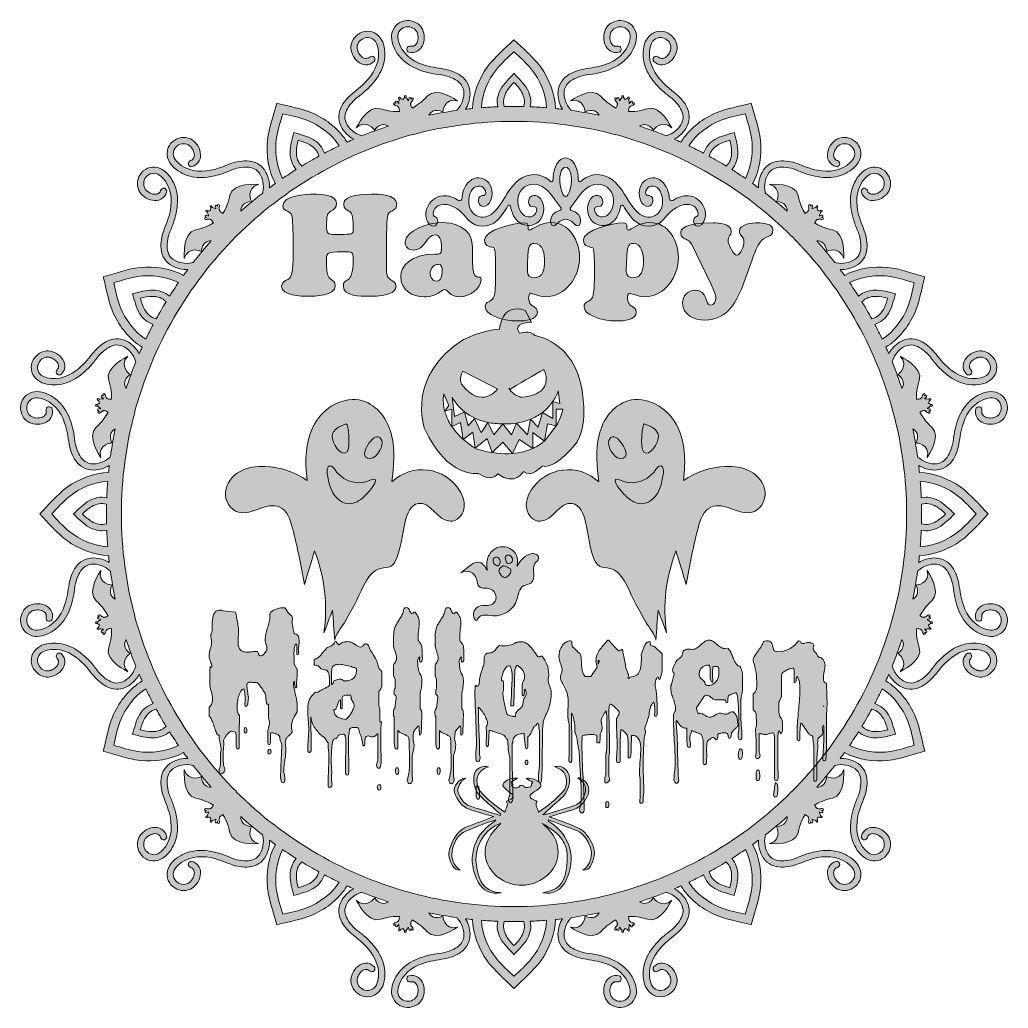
# Model space of a CAD drawing. Extents: x 229 to 382, y -181 to -29.
import ezdxf

# ---------------------------------------------------------------- set-up
doc = ezdxf.new("R2010")
doc.units = 0
doc.header["$MEASUREMENT"] = 0
doc.layers.add('Layer 1', color=7, linetype='Continuous', lineweight=0)

# ---------------------------------------------------------------- blocks, each defined once
blk = doc.blocks.new('Block_1')
at = {"layer": 'Layer 1', "true_color": 0x000000, "transparency": 33554687}
h = blk.add_hatch(color=18, dxfattribs=at)
h.dxf.hatch_style = 2
edge = h.paths.add_edge_path()
edge.add_spline(control_points=[(327.12, -124.39), (327.24, -122.84), (327.35, -121.29), (327.47, -119.74), (327.91, -120.92), (328.35, -122.09), (328.79, -123.27), (328.16, -119.02), (328.66, -114.61), (330.23, -110.61), (330.76, -112.33), (331.28, -114.06), (331.81, -115.78), (332.29, -112.86), (332.9, -109.95), (333.64, -107.08), (333.97, -105.79), (334.47, -104.35), (335.69, -103.82), (337.68, -102.96), (339.9, -105.17), (341.99, -104.62), (343.29, -104.27), (344.12, -102.83), (344, -101.49), (343.87, -100.15), (342.93, -98.98), (341.75, -98.33), (340.57, -97.68), (339.19, -97.5), (337.84, -97.56), (335.55, -97.65), (333.28, -98.4), (331.38, -99.71), (331.76, -96.76), (331.69, -93.61), (330.25, -91.01), (328.8, -88.41), (325.67, -86.58), (322.81, -87.42), (320.49, -88.11), (318.91, -90.37), (318.34, -92.72), (317.76, -95.07), (318.02, -97.53), (318.29, -99.94), (316.83, -98.55), (314.74, -97.85), (312.74, -98.11), (310.74, -98.36), (308.89, -99.56), (307.83, -101.27), (307.3, -102.14), (306.96, -103.18), (307.17, -104.18), (307.38, -105.17), (308.27, -106.06), (309.29, -106.02), (311.23, -105.96), (312.27, -102.96), (314.19, -103.26), (315.42, -103.46), (315.96, -104.9), (316.26, -106.11), (316.72, -108.01), (316.9, -110.64), (317.82, -112.35), (318.47, -113.57), (319.81, -112.93), (320.83, -113.61), (322.31, -114.59), (323.19, -117.3), (324.03, -118.82), (324.56, -119.78), (325.1, -120.74), (325.63, -121.7), (325.98, -122.34), (327.12, -123.69), (327.12, -124.39)], knot_values=[0, 0, 0, 0, 1, 1, 1, 2, 2, 2, 3, 3, 3, 4, 4, 4, 5, 5, 5, 6, 6, 6, 7, 7, 7, 8, 8, 8, 9, 9, 9, 10, 10, 10, 11, 11, 11, 12, 12, 12, 13, 13, 13, 14, 14, 14, 15, 15, 15, 16, 16, 16, 17, 17, 17, 18, 18, 18, 19, 19, 19, 20, 20, 20, 21, 21, 21, 22, 22, 22, 23, 23, 23, 24, 24, 24, 25, 25, 25, 26, 26, 26, 26], degree=3, periodic=0)
at = {"layer": 'Layer 1'}
for points, knots in [([(327.12, -124.39), (327.24, -122.84), (327.35, -121.29), (327.47, -119.74), (327.91, -120.92), (328.35, -122.09), (328.79, -123.27), (328.16, -119.02), (328.66, -114.61), (330.23, -110.61), (330.76, -112.33), (331.28, -114.06), (331.81, -115.78), (332.29, -112.86), (332.9, -109.95), (333.64, -107.08), (333.97, -105.79), (334.47, -104.35), (335.69, -103.82), (337.68, -102.96), (339.9, -105.17), (341.99, -104.62), (343.29, -104.27), (344.12, -102.83), (344, -101.49), (343.87, -100.15), (342.93, -98.98), (341.75, -98.33), (340.57, -97.68), (339.19, -97.5), (337.84, -97.56), (335.55, -97.65), (333.28, -98.4), (331.38, -99.71), (331.76, -96.76), (331.69, -93.61), (330.25, -91.01), (328.8, -88.41), (325.67, -86.58), (322.81, -87.42), (320.49, -88.11), (318.91, -90.37), (318.34, -92.72), (317.76, -95.07), (318.02, -97.53), (318.29, -99.94), (316.83, -98.55), (314.74, -97.85), (312.74, -98.11), (310.74, -98.36), (308.89, -99.56), (307.83, -101.27), (307.3, -102.14), (306.96, -103.18), (307.17, -104.18), (307.38, -105.17), (308.27, -106.06), (309.29, -106.02), (311.23, -105.96), (312.27, -102.96), (314.19, -103.26), (315.42, -103.46), (315.96, -104.9), (316.26, -106.11), (316.72, -108.01), (316.9, -110.64), (317.82, -112.35), (318.47, -113.57), (319.81, -112.93), (320.83, -113.61), (322.31, -114.59), (323.19, -117.3), (324.03, -118.82), (324.56, -119.78), (325.1, -120.74), (325.63, -121.7), (325.98, -122.34), (327.12, -123.69), (327.12, -124.39)], [0, 0, 0, 0, 1, 1, 1, 2, 2, 2, 3, 3, 3, 4, 4, 4, 5, 5, 5, 6, 6, 6, 7, 7, 7, 8, 8, 8, 9, 9, 9, 10, 10, 10, 11, 11, 11, 12, 12, 12, 13, 13, 13, 14, 14, 14, 15, 15, 15, 16, 16, 16, 17, 17, 17, 18, 18, 18, 19, 19, 19, 20, 20, 20, 21, 21, 21, 22, 22, 22, 23, 23, 23, 24, 24, 24, 25, 25, 25, 26, 26, 26, 26]), ([(325.34, -91), (325.83, -91.16), (326.33, -91.32), (326.76, -91.63), (327.18, -91.93), (327.51, -92.4), (327.52, -92.92), (327.53, -93.78), (326.17, -96.31), (325.2, -95.31), (324.65, -94.75), (325.02, -90.89), (325.34, -91)], [0, 0, 0, 0, 1, 1, 1, 2, 2, 2, 3, 3, 3, 4, 4, 4, 4]), ([(319.81, -93.86), (319.84, -93.47), (320.06, -93.06), (320.44, -92.98), (320.77, -92.91), (321.09, -93.14), (321.34, -93.38), (321.85, -93.88), (323.25, -95.84), (322.06, -96.28), (320.93, -96.71), (319.73, -94.78), (319.81, -93.86)], [0, 0, 0, 0, 1, 1, 1, 2, 2, 2, 3, 3, 3, 4, 4, 4, 4]), ([(322.61, -102.25), (323.24, -102.83), (324.03, -103.31), (324.89, -103.31), (325.95, -103.3), (326.89, -102.54), (327.41, -101.62), (327.93, -100.7), (328.11, -99.64), (328.28, -98.59), (328.35, -98.16), (328.31, -97.55), (327.87, -97.48), (327.52, -97.42), (327.27, -97.79), (327.07, -98.09), (326.37, -99.15), (325.18, -99.89), (323.91, -100.04), (323.32, -100.1), (322.73, -100.04), (322.16, -99.88), (321.94, -99.82), (321.1, -99.34), (320.89, -99.58), (320.48, -100.03), (322.28, -101.94), (322.61, -102.25)], [0, 0, 0, 0, 1, 1, 1, 2, 2, 2, 3, 3, 3, 4, 4, 4, 5, 5, 5, 6, 6, 6, 7, 7, 7, 8, 8, 8, 9, 9, 9, 9])]:
    blk.add_open_spline(points, degree=3, knots=knots, dxfattribs=at)
blk = doc.blocks.new('Block_2')
at = {"layer": 'Layer 1', "true_color": 0x000000, "transparency": 33554687}
h = blk.add_hatch(color=18, dxfattribs=at)
h.dxf.hatch_style = 2
edge = h.paths.add_edge_path()
edge.add_spline(control_points=[(277.52, -124.39), (277.41, -122.84), (277.29, -121.29), (277.18, -119.74), (276.74, -120.92), (276.3, -122.09), (275.86, -123.27), (276.48, -119.02), (275.98, -114.61), (274.41, -110.61), (273.89, -112.33), (273.36, -114.06), (272.84, -115.78), (272.35, -112.86), (271.74, -109.95), (271, -107.08), (270.67, -105.79), (270.18, -104.35), (268.95, -103.82), (266.96, -102.96), (264.74, -105.17), (262.65, -104.62), (261.35, -104.27), (260.52, -102.83), (260.65, -101.49), (260.77, -100.15), (261.71, -98.98), (262.89, -98.33), (264.07, -97.68), (265.46, -97.5), (266.8, -97.56), (269.1, -97.65), (271.36, -98.4), (273.26, -99.71), (272.88, -96.76), (272.95, -93.61), (274.39, -91.01), (275.84, -88.41), (278.98, -86.58), (281.83, -87.42), (284.15, -88.11), (285.73, -90.37), (286.31, -92.72), (286.88, -95.07), (286.62, -97.53), (286.36, -99.94), (287.81, -98.55), (289.9, -97.85), (291.9, -98.11), (293.9, -98.36), (295.76, -99.56), (296.81, -101.27), (297.35, -102.14), (297.69, -103.18), (297.47, -104.18), (297.26, -105.17), (296.37, -106.06), (295.35, -106.02), (293.41, -105.96), (292.37, -102.96), (290.45, -103.26), (289.22, -103.46), (288.69, -104.9), (288.39, -106.11), (287.92, -108.01), (287.74, -110.64), (286.82, -112.35), (286.17, -113.57), (284.83, -112.93), (283.81, -113.61), (282.34, -114.59), (281.45, -117.3), (280.61, -118.82), (280.08, -119.78), (279.55, -120.74), (279.01, -121.7), (278.66, -122.34), (277.52, -123.69), (277.52, -124.39)], knot_values=[0, 0, 0, 0, 1, 1, 1, 2, 2, 2, 3, 3, 3, 4, 4, 4, 5, 5, 5, 6, 6, 6, 7, 7, 7, 8, 8, 8, 9, 9, 9, 10, 10, 10, 11, 11, 11, 12, 12, 12, 13, 13, 13, 14, 14, 14, 15, 15, 15, 16, 16, 16, 17, 17, 17, 18, 18, 18, 19, 19, 19, 20, 20, 20, 21, 21, 21, 22, 22, 22, 23, 23, 23, 24, 24, 24, 25, 25, 25, 26, 26, 26, 26], degree=3, periodic=0)
at = {"layer": 'Layer 1'}
for points, knots in [([(277.52, -124.39), (277.41, -122.84), (277.29, -121.29), (277.18, -119.74), (276.74, -120.92), (276.3, -122.09), (275.86, -123.27), (276.48, -119.02), (275.98, -114.61), (274.41, -110.61), (273.89, -112.33), (273.36, -114.06), (272.84, -115.78), (272.35, -112.86), (271.74, -109.95), (271, -107.08), (270.67, -105.79), (270.18, -104.35), (268.95, -103.82), (266.96, -102.96), (264.74, -105.17), (262.65, -104.62), (261.35, -104.27), (260.52, -102.83), (260.65, -101.49), (260.77, -100.15), (261.71, -98.98), (262.89, -98.33), (264.07, -97.68), (265.46, -97.5), (266.8, -97.56), (269.1, -97.65), (271.36, -98.4), (273.26, -99.71), (272.88, -96.76), (272.95, -93.61), (274.39, -91.01), (275.84, -88.41), (278.98, -86.58), (281.83, -87.42), (284.15, -88.11), (285.73, -90.37), (286.31, -92.72), (286.88, -95.07), (286.62, -97.53), (286.36, -99.94), (287.81, -98.55), (289.9, -97.85), (291.9, -98.11), (293.9, -98.36), (295.76, -99.56), (296.81, -101.27), (297.35, -102.14), (297.69, -103.18), (297.47, -104.18), (297.26, -105.17), (296.37, -106.06), (295.35, -106.02), (293.41, -105.96), (292.37, -102.96), (290.45, -103.26), (289.22, -103.46), (288.69, -104.9), (288.39, -106.11), (287.92, -108.01), (287.74, -110.64), (286.82, -112.35), (286.17, -113.57), (284.83, -112.93), (283.81, -113.61), (282.34, -114.59), (281.45, -117.3), (280.61, -118.82), (280.08, -119.78), (279.55, -120.74), (279.01, -121.7), (278.66, -122.34), (277.52, -123.69), (277.52, -124.39)], [0, 0, 0, 0, 1, 1, 1, 2, 2, 2, 3, 3, 3, 4, 4, 4, 5, 5, 5, 6, 6, 6, 7, 7, 7, 8, 8, 8, 9, 9, 9, 10, 10, 10, 11, 11, 11, 12, 12, 12, 13, 13, 13, 14, 14, 14, 15, 15, 15, 16, 16, 16, 17, 17, 17, 18, 18, 18, 19, 19, 19, 20, 20, 20, 21, 21, 21, 22, 22, 22, 23, 23, 23, 24, 24, 24, 25, 25, 25, 26, 26, 26, 26]), ([(279.3, -91), (278.81, -91.16), (278.31, -91.32), (277.89, -91.63), (277.47, -91.93), (277.13, -92.4), (277.12, -92.92), (277.11, -93.78), (278.47, -96.31), (279.44, -95.31), (279.99, -94.75), (279.62, -90.89), (279.3, -91)], [0, 0, 0, 0, 1, 1, 1, 2, 2, 2, 3, 3, 3, 4, 4, 4, 4]), ([(284.83, -93.86), (284.8, -93.47), (284.59, -93.06), (284.21, -92.98), (283.87, -92.91), (283.55, -93.14), (283.31, -93.38), (282.8, -93.88), (281.39, -95.84), (282.58, -96.28), (283.72, -96.71), (284.91, -94.78), (284.83, -93.86)], [0, 0, 0, 0, 1, 1, 1, 2, 2, 2, 3, 3, 3, 4, 4, 4, 4]), ([(282.03, -102.25), (281.4, -102.83), (280.61, -103.31), (279.75, -103.31), (278.69, -103.3), (277.76, -102.54), (277.24, -101.62), (276.72, -100.7), (276.54, -99.64), (276.36, -98.59), (276.29, -98.16), (276.33, -97.55), (276.77, -97.48), (277.12, -97.42), (277.37, -97.79), (277.57, -98.09), (278.27, -99.15), (279.46, -99.89), (280.73, -100.04), (281.32, -100.1), (281.92, -100.04), (282.48, -99.88), (282.7, -99.82), (283.54, -99.34), (283.76, -99.58), (284.17, -100.03), (282.37, -101.94), (282.03, -102.25)], [0, 0, 0, 0, 1, 1, 1, 2, 2, 2, 3, 3, 3, 4, 4, 4, 5, 5, 5, 6, 6, 6, 7, 7, 7, 8, 8, 8, 9, 9, 9, 9])]:
    blk.add_open_spline(points, degree=3, knots=knots, dxfattribs=at)
blk = doc.blocks.new('Block_3')
at = {"layer": 'Layer 1', "true_color": 0x000000, "transparency": 33554687}
h = blk.add_hatch(color=18, dxfattribs=at)
h.dxf.hatch_style = 2
edge = h.paths.add_edge_path()
edge.add_spline(control_points=[(300.43, -120.53), (300.95, -120.45), (301.46, -120.6), (301.98, -120.63), (303.58, -120.74), (305.18, -119.65), (305.66, -118.13), (305.79, -117.74), (305.84, -117.34), (305.98, -116.95), (306.11, -116.56), (306.33, -116.19), (306.69, -115.99), (307.05, -115.8), (307.5, -115.81), (307.82, -115.57), (308.24, -115.25), (308.28, -114.63), (308.25, -114.11), (308.21, -113.58), (308.14, -112.99), (308.44, -112.56), (308.64, -112.28), (308.97, -112.08), (309.01, -111.74), (309.04, -111.51), (308.9, -111.28), (308.7, -111.16), (308.5, -111.04), (308.26, -111), (308.03, -111.02), (307.5, -111.06), (307.02, -111.34), (306.64, -111.7), (306.26, -112.06), (305.96, -112.51), (305.67, -112.94), (305.94, -112.1), (305.67, -111.1), (305, -110.51), (304.34, -109.93), (303.32, -109.78), (302.51, -110.15), (301.89, -110.43), (301.42, -110.99), (301.19, -111.63), (300.95, -112.26), (300.94, -112.97), (301.09, -113.63), (300.92, -113.33), (300.76, -113.02), (300.52, -112.78), (300.28, -112.53), (299.97, -112.34), (299.62, -112.33), (299.16, -112.31), (298.75, -112.61), (298.38, -112.9), (297.93, -113.26), (297.47, -113.61), (297.02, -113.97), (297.45, -113.72), (297.99, -113.67), (298.46, -113.86), (298.92, -114.04), (299.29, -114.44), (299.43, -114.92), (299.56, -115.36), (299.54, -115.9), (299.9, -116.17), (300.22, -116.42), (300.67, -116.32), (301.08, -116.35), (301.64, -116.4), (302.18, -116.78), (302.37, -117.31), (302.57, -117.85), (302.36, -118.51), (301.87, -118.81), (301.25, -119.18), (300.42, -118.9), (299.75, -119.19), (299.3, -119.38), (298.98, -119.83), (298.94, -120.32), (298.92, -120.58), (299.13, -121.52), (299.47, -121.35), (299.56, -121.3), (299.69, -120.92), (299.81, -120.82), (299.98, -120.67), (300.21, -120.57), (300.43, -120.53)], knot_values=[0, 0, 0, 0, 1, 1, 1, 2, 2, 2, 3, 3, 3, 4, 4, 4, 5, 5, 5, 6, 6, 6, 7, 7, 7, 8, 8, 8, 9, 9, 9, 10, 10, 10, 11, 11, 11, 12, 12, 12, 13, 13, 13, 14, 14, 14, 15, 15, 15, 16, 16, 16, 17, 17, 17, 18, 18, 18, 19, 19, 19, 20, 20, 20, 21, 21, 21, 22, 22, 22, 23, 23, 23, 24, 24, 24, 25, 25, 25, 26, 26, 26, 27, 27, 27, 28, 28, 28, 29, 29, 29, 30, 30, 30, 31, 31, 31, 31], degree=3, periodic=0)
at = {"layer": 'Layer 1'}
for points, knots in [([(300.43, -120.53), (300.95, -120.45), (301.46, -120.6), (301.98, -120.63), (303.58, -120.74), (305.18, -119.65), (305.66, -118.13), (305.79, -117.74), (305.84, -117.34), (305.98, -116.95), (306.11, -116.56), (306.33, -116.19), (306.69, -115.99), (307.05, -115.8), (307.5, -115.81), (307.82, -115.57), (308.24, -115.25), (308.28, -114.63), (308.25, -114.11), (308.21, -113.58), (308.14, -112.99), (308.44, -112.56), (308.64, -112.28), (308.97, -112.08), (309.01, -111.74), (309.04, -111.51), (308.9, -111.28), (308.7, -111.16), (308.5, -111.04), (308.26, -111), (308.03, -111.02), (307.5, -111.06), (307.02, -111.34), (306.64, -111.7), (306.26, -112.06), (305.96, -112.51), (305.67, -112.94), (305.94, -112.1), (305.67, -111.1), (305, -110.51), (304.34, -109.93), (303.32, -109.78), (302.51, -110.15), (301.89, -110.43), (301.42, -110.99), (301.19, -111.63), (300.95, -112.26), (300.94, -112.97), (301.09, -113.63), (300.92, -113.33), (300.76, -113.02), (300.52, -112.78), (300.28, -112.53), (299.97, -112.34), (299.62, -112.33), (299.16, -112.31), (298.75, -112.61), (298.38, -112.9), (297.93, -113.26), (297.47, -113.61), (297.02, -113.97), (297.45, -113.72), (297.99, -113.67), (298.46, -113.86), (298.92, -114.04), (299.29, -114.44), (299.43, -114.92), (299.56, -115.36), (299.54, -115.9), (299.9, -116.17), (300.22, -116.42), (300.67, -116.32), (301.08, -116.35), (301.64, -116.4), (302.18, -116.78), (302.37, -117.31), (302.57, -117.85), (302.36, -118.51), (301.87, -118.81), (301.25, -119.18), (300.42, -118.9), (299.75, -119.19), (299.3, -119.38), (298.98, -119.83), (298.94, -120.32), (298.92, -120.58), (299.13, -121.52), (299.47, -121.35), (299.56, -121.3), (299.69, -120.92), (299.81, -120.82), (299.98, -120.67), (300.21, -120.57), (300.43, -120.53)], [0, 0, 0, 0, 1, 1, 1, 2, 2, 2, 3, 3, 3, 4, 4, 4, 5, 5, 5, 6, 6, 6, 7, 7, 7, 8, 8, 8, 9, 9, 9, 10, 10, 10, 11, 11, 11, 12, 12, 12, 13, 13, 13, 14, 14, 14, 15, 15, 15, 16, 16, 16, 17, 17, 17, 18, 18, 18, 19, 19, 19, 20, 20, 20, 21, 21, 21, 22, 22, 22, 23, 23, 23, 24, 24, 24, 25, 25, 25, 26, 26, 26, 27, 27, 27, 28, 28, 28, 29, 29, 29, 30, 30, 30, 31, 31, 31, 31]), ([(303.97, -112.09), (303.89, -111.89), (303.82, -111.67), (303.91, -111.49), (304.01, -111.27), (304.3, -111.19), (304.52, -111.27), (304.74, -111.36), (304.89, -111.57), (304.96, -111.8), (305, -111.94), (305.01, -112.09), (304.95, -112.22), (304.85, -112.45), (304.57, -112.58), (304.33, -112.58), (304.07, -112.58), (304.04, -112.29), (303.97, -112.09)], [0, 0, 0, 0, 1, 1, 1, 2, 2, 2, 3, 3, 3, 4, 4, 4, 5, 5, 5, 6, 6, 6, 6]), ([(302.16, -112.58), (302.02, -112.42), (301.94, -112.2), (301.97, -111.99), (302, -111.78), (302.17, -111.58), (302.38, -111.55), (302.53, -111.53), (302.69, -111.59), (302.81, -111.69), (303.01, -111.85), (303.13, -112.12), (303.09, -112.38), (303.06, -112.58), (302.91, -112.82), (302.72, -112.89), (302.51, -112.96), (302.28, -112.73), (302.16, -112.58)], [0, 0, 0, 0, 1, 1, 1, 2, 2, 2, 3, 3, 3, 4, 4, 4, 5, 5, 5, 6, 6, 6, 6]), ([(303.16, -113.16), (303, -113.29), (302.88, -113.49), (302.87, -113.69), (302.87, -113.92), (303.01, -114.13), (303.16, -114.3), (303.32, -114.49), (303.52, -114.67), (303.76, -114.69), (303.97, -114.72), (304.18, -114.62), (304.33, -114.47), (304.48, -114.33), (304.58, -114.14), (304.67, -113.95), (304.73, -113.82), (304.78, -113.67), (304.74, -113.53), (304.69, -113.37), (304.52, -113.29), (304.37, -113.22), (304.17, -113.12), (303.91, -112.94), (303.7, -112.92), (303.51, -112.89), (303.31, -113.06), (303.16, -113.16)], [0, 0, 0, 0, 1, 1, 1, 2, 2, 2, 3, 3, 3, 4, 4, 4, 5, 5, 5, 6, 6, 6, 7, 7, 7, 8, 8, 8, 9, 9, 9, 9])]:
    blk.add_open_spline(points, degree=3, knots=knots, dxfattribs=at)
blk = doc.blocks.new('Block_4')
at = {"layer": 'Layer 1', "true_color": 0x000000, "transparency": 33554687}
h = blk.add_hatch(color=18, dxfattribs=at)
h.dxf.hatch_style = 2
edge = h.paths.add_edge_path()
edge.add_spline(control_points=[(285.54, -67.44), (285.54, -68.09), (285.62, -68.42), (286.21, -68.75), (286.65, -68.99), (286.96, -69.12), (286.96, -69.67), (286.96, -70.19), (286.91, -71.28), (282.61, -71.28), (281.65, -71.28), (278.85, -71.26), (278.85, -69.8), (278.76, -68.12), (280.38, -69.97), (280.38, -65.54), (280.38, -64.36), (280.12, -64.4), (279.02, -64.4), (275.97, -64.4), (276.25, -64.49), (276.25, -66.46), (276.25, -69.45), (277.6, -68.25), (277.6, -69.67), (277.6, -71.2), (274.41, -71.28), (273.37, -71.28), (272.36, -71.28), (269.32, -71.2), (269.32, -69.71), (269.32, -69.25), (269.65, -68.97), (270.02, -68.79), (270.81, -68.42), (271.09, -68.49), (271.09, -63.92), (271.09, -58.11), (271.01, -58.59), (270.2, -58.15), (269.87, -57.98), (269.48, -57.78), (269.48, -57.34), (269.48, -55.66), (273.13, -55.49), (274.35, -55.49), (275.27, -55.49), (277.8, -55.6), (277.8, -56.91), (277.8, -57.59), (277.43, -57.83), (276.93, -58.13), (276.38, -58.44), (276.25, -58.7), (276.25, -60.64), (276.25, -61.87), (276.82, -61.71), (277.87, -61.71), (277.87, -61.71), (278.98, -61.71), (278.98, -61.71), (280.42, -61.71), (280.38, -61.5), (280.38, -60.82), (280.38, -58.44), (280.01, -58.28), (279.72, -58.13), (279.31, -57.89), (278.92, -57.69), (278.92, -57.13), (278.92, -56.71), (278.83, -55.49), (283.18, -55.49), (284.2, -55.49), (287.11, -55.51), (287.11, -57.04), (287.11, -57.52), (286.87, -57.85), (286.43, -58.07), (285.78, -58.35), (285.54, -58.28), (285.54, -61.76), (285.54, -61.76), (285.54, -67.44), (285.54, -67.44)], knot_values=[0, 0, 0, 0, 1, 1, 1, 2, 2, 2, 3, 3, 3, 4, 4, 4, 5, 5, 5, 6, 6, 6, 7, 7, 7, 8, 8, 8, 9, 9, 9, 10, 10, 10, 11, 11, 11, 12, 12, 12, 13, 13, 13, 14, 14, 14, 15, 15, 15, 16, 16, 16, 17, 17, 17, 18, 18, 18, 19, 19, 19, 20, 20, 20, 21, 21, 21, 22, 22, 22, 23, 23, 23, 24, 24, 24, 25, 25, 25, 26, 26, 26, 27, 27, 27, 28, 28, 28, 28], degree=3, periodic=0)
h = blk.add_hatch(color=18, dxfattribs=at)
h.dxf.hatch_style = 2
edge = h.paths.add_edge_path()
edge.add_spline(control_points=[(292.26, -67.74), (292.26, -68.31), (292.57, -68.92), (293.2, -68.92), (294.03, -68.92), (294.1, -68.03), (294.1, -67.37), (294.1, -66.89), (294.12, -66.35), (293.51, -66.35), (292.77, -66.35), (292.26, -67.05), (292.26, -67.74)], knot_values=[0, 0, 0, 0, 1, 1, 1, 2, 2, 2, 3, 3, 3, 4, 4, 4, 4], degree=3, periodic=0)
edge = h.paths.add_edge_path()
edge.add_spline(control_points=[(298.82, -65.82), (298.82, -69.67), (300.13, -67.57), (300.13, -68.75), (300.13, -69.99), (298.42, -71.35), (296.83, -71.35), (295.1, -71.35), (295.06, -70.23), (294.51, -70.23), (294.25, -70.23), (293.97, -70.52), (293.49, -70.78), (293.01, -71.06), (292.35, -71.35), (291.35, -71.35), (289.53, -71.35), (287.72, -70.39), (287.72, -68.22), (287.72, -66.67), (289.2, -64.75), (293.05, -64.75), (293.73, -64.75), (294.03, -64.79), (294.03, -64.01), (294.03, -63.29), (294.01, -61.78), (293.01, -61.78), (291.7, -61.78), (291.56, -64.14), (289.62, -64.14), (288.92, -64.14), (288.4, -63.64), (288.4, -62.94), (288.4, -61.08), (292.09, -59.88), (294.16, -59.88), (295.41, -59.88), (298.82, -60.36), (298.82, -63.64), (298.82, -63.64), (298.82, -65.82), (298.82, -65.82)], knot_values=[0, 0, 0, 0, 1, 1, 1, 2, 2, 2, 3, 3, 3, 4, 4, 4, 5, 5, 5, 6, 6, 6, 7, 7, 7, 8, 8, 8, 9, 9, 9, 10, 10, 10, 11, 11, 11, 12, 12, 12, 13, 13, 13, 14, 14, 14, 14], degree=3, periodic=0)
h = blk.add_hatch(color=18, dxfattribs=at)
h.dxf.hatch_style = 2
edge = h.paths.add_edge_path()
edge.add_spline(control_points=[(308.34, -63.11), (307.56, -63.11), (307.29, -63.44), (307.29, -67.42), (307.29, -68.14), (307.64, -68.4), (308.41, -68.4), (309.76, -68.4), (309.94, -66.94), (309.94, -65.89), (309.94, -64.84), (309.72, -63.11), (308.34, -63.11)], knot_values=[0, 0, 0, 0, 1, 1, 1, 2, 2, 2, 3, 3, 3, 4, 4, 4, 4], degree=3, periodic=0)
edge = h.paths.add_edge_path()
edge.add_spline(control_points=[(302.36, -66.72), (302.36, -64.42), (302.22, -63.92), (302.12, -63.81), (301.83, -63.53), (300.65, -63.81), (300.65, -62.57), (300.65, -61.08), (305.15, -59.94), (306.77, -59.94), (307.29, -59.94), (307.38, -60.12), (307.38, -60.6), (307.38, -60.75), (307.4, -61.06), (307.62, -61.06), (307.93, -61.06), (309.15, -59.88), (310.94, -59.88), (313.8, -59.88), (315.33, -62.74), (315.33, -65.3), (315.33, -68.22), (313.26, -71.35), (310.07, -71.35), (309.04, -71.35), (308.01, -70.8), (307.82, -70.8), (307.51, -70.8), (307.47, -71.26), (307.47, -71.5), (307.47, -73.16), (308.82, -72.64), (308.82, -73.71), (308.82, -74.93), (306.83, -75.09), (305.98, -75.09), (303.05, -75.09), (300.76, -74.01), (300.76, -72.9), (300.76, -71.92), (301.66, -72.29), (302.05, -71.44), (302.27, -70.98), (302.36, -70.34), (302.36, -67.92), (302.36, -67.92), (302.36, -66.72), (302.36, -66.72)], knot_values=[0, 0, 0, 0, 1, 1, 1, 2, 2, 2, 3, 3, 3, 4, 4, 4, 5, 5, 5, 6, 6, 6, 7, 7, 7, 8, 8, 8, 9, 9, 9, 10, 10, 10, 11, 11, 11, 12, 12, 12, 13, 13, 13, 14, 14, 14, 15, 15, 15, 16, 16, 16, 16], degree=3, periodic=0)
h = blk.add_hatch(color=18, dxfattribs=at)
h.dxf.hatch_style = 2
edge = h.paths.add_edge_path()
edge.add_spline(control_points=[(323.61, -63.11), (322.83, -63.11), (322.56, -63.44), (322.56, -67.42), (322.56, -68.14), (322.91, -68.4), (323.68, -68.4), (325.03, -68.4), (325.21, -66.94), (325.21, -65.89), (325.21, -64.84), (324.99, -63.11), (323.61, -63.11)], knot_values=[0, 0, 0, 0, 1, 1, 1, 2, 2, 2, 3, 3, 3, 4, 4, 4, 4], degree=3, periodic=0)
edge = h.paths.add_edge_path()
edge.add_spline(control_points=[(317.63, -66.72), (317.63, -64.42), (317.49, -63.92), (317.39, -63.81), (317.1, -63.53), (315.92, -63.81), (315.92, -62.57), (315.92, -61.08), (320.42, -59.94), (322.04, -59.94), (322.56, -59.94), (322.65, -60.12), (322.65, -60.6), (322.65, -60.75), (322.67, -61.06), (322.89, -61.06), (323.2, -61.06), (324.42, -59.88), (326.21, -59.88), (329.07, -59.88), (330.6, -62.74), (330.6, -65.3), (330.6, -68.22), (328.53, -71.35), (325.34, -71.35), (324.31, -71.35), (323.28, -70.8), (323.09, -70.8), (322.78, -70.8), (322.74, -71.26), (322.74, -71.5), (322.74, -73.16), (324.09, -72.64), (324.09, -73.71), (324.09, -74.93), (322.1, -75.09), (321.25, -75.09), (318.32, -75.09), (316.03, -74.01), (316.03, -72.9), (316.03, -71.92), (316.93, -72.29), (317.32, -71.44), (317.54, -70.98), (317.63, -70.34), (317.63, -67.92), (317.63, -67.92), (317.63, -66.72), (317.63, -66.72)], knot_values=[0, 0, 0, 0, 1, 1, 1, 2, 2, 2, 3, 3, 3, 4, 4, 4, 5, 5, 5, 6, 6, 6, 7, 7, 7, 8, 8, 8, 9, 9, 9, 10, 10, 10, 11, 11, 11, 12, 12, 12, 13, 13, 13, 14, 14, 14, 15, 15, 15, 16, 16, 16, 16], degree=3, periodic=0)
h = blk.add_hatch(color=18, dxfattribs=at)
h.dxf.hatch_style = 2
edge = h.paths.add_edge_path()
edge.add_spline(control_points=[(340.7, -69.21), (339.63, -72.11), (338.23, -74.95), (334.67, -74.95), (333.09, -74.95), (331.24, -74.15), (331.24, -72.33), (331.24, -71.24), (332.07, -70.32), (333.18, -70.32), (335.21, -70.32), (334.64, -72.64), (335.54, -72.64), (336.13, -72.64), (336.39, -72.07), (336.39, -71.57), (336.39, -70.96), (335.95, -70.13), (335.69, -69.58), (335.69, -69.58), (332.63, -63.18), (332.63, -63.18), (332.22, -62.3), (330.97, -62.57), (330.97, -61.56), (330.97, -60.91), (331.37, -59.94), (335.98, -59.94), (336.81, -59.94), (338.77, -60.03), (338.77, -61.28), (338.77, -61.87), (338.27, -62.04), (338.27, -62.57), (338.27, -63.4), (339.23, -64.93), (339.6, -64.93), (340.26, -64.93), (340.72, -63.42), (340.72, -62.89), (340.72, -61.91), (340.02, -61.98), (340.02, -61.23), (340.02, -60.08), (342.07, -59.94), (342.86, -59.94), (343.58, -59.94), (345.2, -60.05), (345.2, -61.06), (345.2, -62.35), (343.89, -61.78), (343.12, -63.07), (342.64, -63.83), (342.29, -64.79), (341.98, -65.65), (341.98, -65.65), (340.7, -69.21), (340.7, -69.21)], knot_values=[0, 0, 0, 0, 1, 1, 1, 2, 2, 2, 3, 3, 3, 4, 4, 4, 5, 5, 5, 6, 6, 6, 7, 7, 7, 8, 8, 8, 9, 9, 9, 10, 10, 10, 11, 11, 11, 12, 12, 12, 13, 13, 13, 14, 14, 14, 15, 15, 15, 16, 16, 16, 17, 17, 17, 18, 18, 18, 19, 19, 19, 19], degree=3, periodic=0)
at = {"layer": 'Layer 1'}
for points, knots in [([(285.54, -67.44), (285.54, -68.09), (285.62, -68.42), (286.21, -68.75), (286.65, -68.99), (286.96, -69.12), (286.96, -69.67), (286.96, -70.19), (286.91, -71.28), (282.61, -71.28), (281.65, -71.28), (278.85, -71.26), (278.85, -69.8), (278.76, -68.12), (280.38, -69.97), (280.38, -65.54), (280.38, -64.36), (280.12, -64.4), (279.02, -64.4), (275.97, -64.4), (276.25, -64.49), (276.25, -66.46), (276.25, -69.45), (277.6, -68.25), (277.6, -69.67), (277.6, -71.2), (274.41, -71.28), (273.37, -71.28), (272.36, -71.28), (269.32, -71.2), (269.32, -69.71), (269.32, -69.25), (269.65, -68.97), (270.02, -68.79), (270.81, -68.42), (271.09, -68.49), (271.09, -63.92), (271.09, -58.11), (271.01, -58.59), (270.2, -58.15), (269.87, -57.98), (269.48, -57.78), (269.48, -57.34), (269.48, -55.66), (273.13, -55.49), (274.35, -55.49), (275.27, -55.49), (277.8, -55.6), (277.8, -56.91), (277.8, -57.59), (277.43, -57.83), (276.93, -58.13), (276.38, -58.44), (276.25, -58.7), (276.25, -60.64), (276.25, -61.87), (276.82, -61.71), (277.87, -61.71), (277.87, -61.71), (278.98, -61.71), (278.98, -61.71), (280.42, -61.71), (280.38, -61.5), (280.38, -60.82), (280.38, -58.44), (280.01, -58.28), (279.72, -58.13), (279.31, -57.89), (278.92, -57.69), (278.92, -57.13), (278.92, -56.71), (278.83, -55.49), (283.18, -55.49), (284.2, -55.49), (287.11, -55.51), (287.11, -57.04), (287.11, -57.52), (286.87, -57.85), (286.43, -58.07), (285.78, -58.35), (285.54, -58.28), (285.54, -61.76), (285.54, -61.76), (285.54, -67.44), (285.54, -67.44)], [0, 0, 0, 0, 1, 1, 1, 2, 2, 2, 3, 3, 3, 4, 4, 4, 5, 5, 5, 6, 6, 6, 7, 7, 7, 8, 8, 8, 9, 9, 9, 10, 10, 10, 11, 11, 11, 12, 12, 12, 13, 13, 13, 14, 14, 14, 15, 15, 15, 16, 16, 16, 17, 17, 17, 18, 18, 18, 19, 19, 19, 20, 20, 20, 21, 21, 21, 22, 22, 22, 23, 23, 23, 24, 24, 24, 25, 25, 25, 26, 26, 26, 27, 27, 27, 28, 28, 28, 28]), ([(298.82, -65.82), (298.82, -69.67), (300.13, -67.57), (300.13, -68.75), (300.13, -69.99), (298.42, -71.35), (296.83, -71.35), (295.1, -71.35), (295.06, -70.23), (294.51, -70.23), (294.25, -70.23), (293.97, -70.52), (293.49, -70.78), (293.01, -71.06), (292.35, -71.35), (291.35, -71.35), (289.53, -71.35), (287.72, -70.39), (287.72, -68.22), (287.72, -66.67), (289.2, -64.75), (293.05, -64.75), (293.73, -64.75), (294.03, -64.79), (294.03, -64.01), (294.03, -63.29), (294.01, -61.78), (293.01, -61.78), (291.7, -61.78), (291.56, -64.14), (289.62, -64.14), (288.92, -64.14), (288.4, -63.64), (288.4, -62.94), (288.4, -61.08), (292.09, -59.88), (294.16, -59.88), (295.41, -59.88), (298.82, -60.36), (298.82, -63.64), (298.82, -63.64), (298.82, -65.82), (298.82, -65.82)], [0, 0, 0, 0, 1, 1, 1, 2, 2, 2, 3, 3, 3, 4, 4, 4, 5, 5, 5, 6, 6, 6, 7, 7, 7, 8, 8, 8, 9, 9, 9, 10, 10, 10, 11, 11, 11, 12, 12, 12, 13, 13, 13, 14, 14, 14, 14]), ([(302.36, -66.72), (302.36, -64.42), (302.22, -63.92), (302.12, -63.81), (301.83, -63.53), (300.65, -63.81), (300.65, -62.57), (300.65, -61.08), (305.15, -59.94), (306.77, -59.94), (307.29, -59.94), (307.38, -60.12), (307.38, -60.6), (307.38, -60.75), (307.4, -61.06), (307.62, -61.06), (307.93, -61.06), (309.15, -59.88), (310.94, -59.88), (313.8, -59.88), (315.33, -62.74), (315.33, -65.3), (315.33, -68.22), (313.26, -71.35), (310.07, -71.35), (309.04, -71.35), (308.01, -70.8), (307.82, -70.8), (307.51, -70.8), (307.47, -71.26), (307.47, -71.5), (307.47, -73.16), (308.82, -72.64), (308.82, -73.71), (308.82, -74.93), (306.83, -75.09), (305.98, -75.09), (303.05, -75.09), (300.76, -74.01), (300.76, -72.9), (300.76, -71.92), (301.66, -72.29), (302.05, -71.44), (302.27, -70.98), (302.36, -70.34), (302.36, -67.92), (302.36, -67.92), (302.36, -66.72), (302.36, -66.72)], [0, 0, 0, 0, 1, 1, 1, 2, 2, 2, 3, 3, 3, 4, 4, 4, 5, 5, 5, 6, 6, 6, 7, 7, 7, 8, 8, 8, 9, 9, 9, 10, 10, 10, 11, 11, 11, 12, 12, 12, 13, 13, 13, 14, 14, 14, 15, 15, 15, 16, 16, 16, 16]), ([(317.63, -66.72), (317.63, -64.42), (317.49, -63.92), (317.39, -63.81), (317.1, -63.53), (315.92, -63.81), (315.92, -62.57), (315.92, -61.08), (320.42, -59.94), (322.04, -59.94), (322.56, -59.94), (322.65, -60.12), (322.65, -60.6), (322.65, -60.75), (322.67, -61.06), (322.89, -61.06), (323.2, -61.06), (324.42, -59.88), (326.21, -59.88), (329.07, -59.88), (330.6, -62.74), (330.6, -65.3), (330.6, -68.22), (328.53, -71.35), (325.34, -71.35), (324.31, -71.35), (323.28, -70.8), (323.09, -70.8), (322.78, -70.8), (322.74, -71.26), (322.74, -71.5), (322.74, -73.16), (324.09, -72.64), (324.09, -73.71), (324.09, -74.93), (322.1, -75.09), (321.25, -75.09), (318.32, -75.09), (316.03, -74.01), (316.03, -72.9), (316.03, -71.92), (316.93, -72.29), (317.32, -71.44), (317.54, -70.98), (317.63, -70.34), (317.63, -67.92), (317.63, -67.92), (317.63, -66.72), (317.63, -66.72)], [0, 0, 0, 0, 1, 1, 1, 2, 2, 2, 3, 3, 3, 4, 4, 4, 5, 5, 5, 6, 6, 6, 7, 7, 7, 8, 8, 8, 9, 9, 9, 10, 10, 10, 11, 11, 11, 12, 12, 12, 13, 13, 13, 14, 14, 14, 15, 15, 15, 16, 16, 16, 16]), ([(340.7, -69.21), (339.63, -72.11), (338.23, -74.95), (334.67, -74.95), (333.09, -74.95), (331.24, -74.15), (331.24, -72.33), (331.24, -71.24), (332.07, -70.32), (333.18, -70.32), (335.21, -70.32), (334.64, -72.64), (335.54, -72.64), (336.13, -72.64), (336.39, -72.07), (336.39, -71.57), (336.39, -70.96), (335.95, -70.13), (335.69, -69.58), (335.69, -69.58), (332.63, -63.18), (332.63, -63.18), (332.22, -62.3), (330.97, -62.57), (330.97, -61.56), (330.97, -60.91), (331.37, -59.94), (335.98, -59.94), (336.81, -59.94), (338.77, -60.03), (338.77, -61.28), (338.77, -61.87), (338.27, -62.04), (338.27, -62.57), (338.27, -63.4), (339.23, -64.93), (339.6, -64.93), (340.26, -64.93), (340.72, -63.42), (340.72, -62.89), (340.72, -61.91), (340.02, -61.98), (340.02, -61.23), (340.02, -60.08), (342.07, -59.94), (342.86, -59.94), (343.58, -59.94), (345.2, -60.05), (345.2, -61.06), (345.2, -62.35), (343.89, -61.78), (343.12, -63.07), (342.64, -63.83), (342.29, -64.79), (341.98, -65.65), (341.98, -65.65), (340.7, -69.21), (340.7, -69.21)], [0, 0, 0, 0, 1, 1, 1, 2, 2, 2, 3, 3, 3, 4, 4, 4, 5, 5, 5, 6, 6, 6, 7, 7, 7, 8, 8, 8, 9, 9, 9, 10, 10, 10, 11, 11, 11, 12, 12, 12, 13, 13, 13, 14, 14, 14, 15, 15, 15, 16, 16, 16, 17, 17, 17, 18, 18, 18, 19, 19, 19, 19]), ([(308.34, -63.11), (307.56, -63.11), (307.29, -63.44), (307.29, -67.42), (307.29, -68.14), (307.64, -68.4), (308.41, -68.4), (309.76, -68.4), (309.94, -66.94), (309.94, -65.89), (309.94, -64.84), (309.72, -63.11), (308.34, -63.11)], [0, 0, 0, 0, 1, 1, 1, 2, 2, 2, 3, 3, 3, 4, 4, 4, 4]), ([(323.61, -63.11), (322.83, -63.11), (322.56, -63.44), (322.56, -67.42), (322.56, -68.14), (322.91, -68.4), (323.68, -68.4), (325.03, -68.4), (325.21, -66.94), (325.21, -65.89), (325.21, -64.84), (324.99, -63.11), (323.61, -63.11)], [0, 0, 0, 0, 1, 1, 1, 2, 2, 2, 3, 3, 3, 4, 4, 4, 4]), ([(292.26, -67.74), (292.26, -68.31), (292.57, -68.92), (293.2, -68.92), (294.03, -68.92), (294.1, -68.03), (294.1, -67.37), (294.1, -66.89), (294.12, -66.35), (293.51, -66.35), (292.77, -66.35), (292.26, -67.05), (292.26, -67.74)], [0, 0, 0, 0, 1, 1, 1, 2, 2, 2, 3, 3, 3, 4, 4, 4, 4])]:
    blk.add_open_spline(points, degree=3, knots=knots, dxfattribs=at)
blk = doc.blocks.new('Block_5')
at = {"layer": 'Layer 1', "true_color": 0x000000, "transparency": 33554687}
h = blk.add_hatch(color=18, dxfattribs=at)
h.dxf.hatch_style = 2
edge = h.paths.add_edge_path()
edge.add_spline(control_points=[(267.18, -141.65), (267.18, -141.4), (267.27, -141.27), (267.44, -141.27), (267.61, -141.27), (267.69, -141.4), (267.69, -141.65), (267.69, -141.74), (267.66, -141.82), (267.59, -141.89), (267.53, -141.96), (267.46, -141.99), (267.4, -141.99), (267.25, -141.99), (267.18, -141.88), (267.18, -141.65)], knot_values=[0, 0, 0, 0, 1, 1, 1, 2, 2, 2, 3, 3, 3, 4, 4, 4, 5, 5, 5, 5], degree=3, periodic=0)
edge = h.paths.add_edge_path()
edge.add_spline(control_points=[(263.54, -138.32), (263.54, -138.22), (263.54, -138.13), (263.56, -138.03), (263.58, -137.93), (263.63, -137.89), (263.69, -137.89), (263.8, -137.89), (263.86, -137.93), (263.9, -138.03), (263.93, -138.13), (263.95, -138.23), (263.95, -138.35), (263.95, -138.44), (263.94, -138.53), (263.93, -138.6), (263.91, -138.68), (263.86, -138.72), (263.77, -138.72), (263.69, -138.72), (263.63, -138.68), (263.59, -138.59), (263.55, -138.5), (263.54, -138.41), (263.54, -138.32)], knot_values=[0, 0, 0, 0, 1, 1, 1, 2, 2, 2, 3, 3, 3, 4, 4, 4, 5, 5, 5, 6, 6, 6, 7, 7, 7, 8, 8, 8, 8], degree=3, periodic=0)
edge = h.paths.add_edge_path()
edge.add_spline(control_points=[(269.18, -144.66), (269.18, -143.97), (269.21, -143.29), (269.26, -142.61), (269.31, -141.93), (269.34, -141.25), (269.34, -140.58), (269.34, -140.37), (269.31, -140.24), (269.26, -140.2), (269.21, -140.15), (269.15, -140.05), (269.1, -139.9), (269.09, -139.86), (269.08, -139.76), (269.06, -139.61), (269.05, -139.46), (269.04, -139.36), (269.02, -139.32), (269, -139.23), (268.94, -139.14), (268.84, -139.06), (268.74, -138.99), (268.63, -138.92), (268.5, -138.86), (268.38, -138.8), (268.26, -138.76), (268.13, -138.73), (268.01, -138.7), (267.91, -138.69), (267.83, -138.69), (267.8, -138.69), (267.76, -138.7), (267.69, -138.72), (267.63, -138.74), (267.59, -138.78), (267.59, -138.83), (267.59, -138.83), (267.59, -140.24), (267.59, -140.24), (267.59, -140.34), (267.57, -140.4), (267.51, -140.44), (267.46, -140.48), (267.41, -140.5), (267.36, -140.5), (267.28, -140.5), (267.23, -140.45), (267.2, -140.36), (267.2, -140.28), (267.2, -140.12), (267.19, -139.87), (267.18, -139.62), (267.18, -139.46), (267.18, -139.38), (267.18, -139.38), (267.18, -138.66), (267.18, -138.66), (267.18, -138.57), (267.21, -138.31), (267.28, -137.89), (267.28, -137.87), (267.29, -137.83), (267.32, -137.77), (267.34, -137.71), (267.36, -137.68), (267.36, -137.66), (267.37, -137.62), (267.39, -137.56), (267.41, -137.48), (267.43, -137.41), (267.44, -137.35), (267.44, -137.31), (267.44, -137.31), (267.44, -137.25), (267.44, -137.25), (267.44, -137.12), (267.43, -136.97), (267.41, -136.81), (267.39, -136.65), (267.34, -136.51), (267.28, -136.39), (267.28, -136.39), (267.28, -134.3), (267.28, -134.3), (267.11, -134.35), (267, -134.26), (266.96, -134.02), (266.91, -133.78), (266.89, -133.56), (266.89, -133.35), (266.89, -133.35), (266.89, -133), (266.89, -133), (266.87, -132.89), (266.8, -132.72), (266.67, -132.49), (266.54, -132.26), (266.4, -132.03), (266.24, -131.8), (266.08, -131.57), (265.93, -131.37), (265.78, -131.2), (265.63, -131.02), (265.52, -130.93), (265.46, -130.91), (265.46, -130.91), (264.93, -130.91), (264.93, -130.91), (264.87, -130.91), (264.8, -130.9), (264.69, -130.89), (264.59, -130.88), (264.48, -130.88), (264.37, -130.89), (264.26, -130.9), (264.16, -130.94), (264.07, -131.01), (263.99, -131.08), (263.95, -131.18), (263.95, -131.31), (263.95, -131.62), (263.98, -131.94), (264.04, -132.27), (264.09, -132.61), (264.14, -132.93), (264.18, -133.23), (264.18, -133.23), (264.18, -133.29), (264.18, -133.29), (264.18, -133.33), (264.18, -133.43), (264.17, -133.58), (264.17, -133.73), (264.15, -133.88), (264.12, -134.04), (264.1, -134.19), (264.06, -134.33), (264.02, -134.45), (263.97, -134.58), (263.91, -134.64), (263.83, -134.64), (263.69, -134.64), (263.61, -134.53), (263.61, -134.3), (263.61, -134.2), (263.63, -134.11), (263.66, -134.04), (263.7, -133.96), (263.71, -133.88), (263.71, -133.78), (263.71, -133.78), (263.71, -133.58), (263.71, -133.58), (263.71, -133.52), (263.71, -133.42), (263.69, -133.26), (263.68, -133.11), (263.66, -132.95), (263.64, -132.77), (263.62, -132.6), (263.6, -132.44), (263.58, -132.29), (263.56, -132.13), (263.55, -132.03), (263.54, -131.97), (263.5, -131.95), (263.47, -131.94), (263.46, -131.94), (263.27, -131.94), (263.12, -132.06), (263, -132.29), (262.87, -132.52), (262.77, -132.78), (262.68, -133.08), (262.6, -133.37), (262.54, -133.67), (262.5, -133.98), (262.46, -134.29), (262.44, -134.53), (262.44, -134.7), (262.44, -134.97), (262.46, -135.22), (262.5, -135.46), (262.54, -135.7), (262.65, -135.89), (262.83, -136.02), (262.83, -136.02), (262.83, -137.14), (262.83, -137.14), (262.83, -137.35), (262.8, -137.52), (262.75, -137.66), (262.75, -137.66), (262.75, -141.07), (262.75, -141.07), (262.75, -141.15), (262.72, -141.19), (262.65, -141.19), (262.65, -141.19), (262.44, -141.19), (262.44, -141.19), (262.41, -141.15), (262.38, -141.07), (262.34, -140.94), (262.3, -140.82), (262.28, -140.74), (262.28, -140.7), (262.28, -140.7), (262.28, -138.95), (262.28, -138.95), (262.28, -138.95), (262.2, -138.6), (262.2, -138.6), (262.2, -138.58), (262.13, -138.57), (261.99, -138.55), (261.84, -138.53), (261.73, -138.5), (261.63, -138.46), (261.63, -138.46), (261.59, -138.46), (261.59, -138.46), (261.5, -138.46), (261.39, -138.51), (261.26, -138.62), (261.13, -138.72), (261, -138.85), (260.88, -139.01), (260.76, -139.16), (260.64, -139.32), (260.55, -139.48), (260.45, -139.64), (260.39, -139.78), (260.36, -139.9), (260.39, -140.37), (260.38, -140.81), (260.34, -141.22), (260.3, -141.62), (260.28, -142.04), (260.28, -142.48), (260.28, -142.63), (260.29, -142.85), (260.31, -143.13), (260.33, -143.4), (260.35, -143.61), (260.36, -143.74), (260.37, -143.78), (260.4, -143.86), (260.45, -143.97), (260.49, -144.09), (260.52, -144.16), (260.54, -144.2), (260.54, -144.2), (260.54, -144.38), (260.54, -144.38), (260.54, -144.55), (260.48, -144.7), (260.36, -144.83), (260.24, -144.97), (260.13, -145.04), (260.03, -145.04), (259.78, -145.04), (259.65, -144.89), (259.65, -144.61), (259.65, -144.39), (259.69, -144.21), (259.76, -144.06), (259.83, -143.91), (259.88, -143.72), (259.89, -143.51), (259.89, -143.51), (259.89, -141.88), (259.89, -141.88), (259.89, -141.84), (259.9, -141.74), (259.93, -141.59), (259.95, -141.44), (259.97, -141.34), (259.97, -141.3), (259.97, -141.3), (259.97, -141.25), (259.97, -141.25), (259.97, -141.19), (259.95, -141.08), (259.93, -140.93), (259.9, -140.78), (259.87, -140.6), (259.83, -140.41), (259.79, -140.22), (259.76, -140.03), (259.72, -139.85), (259.69, -139.67), (259.67, -139.53), (259.65, -139.44), (259.65, -139.42), (259.66, -139.36), (259.66, -139.26), (259.67, -139.17), (259.67, -139.11), (259.65, -139.09), (259.65, -139.07), (259.63, -139.06), (259.58, -139.06), (259.54, -139.06), (259.51, -139.06), (259.5, -139.06), (259.34, -138.87), (259.21, -138.64), (259.12, -138.37), (259.02, -138.11), (258.93, -137.84), (258.84, -137.57), (258.76, -137.3), (258.66, -137.04), (258.56, -136.78), (258.45, -136.52), (258.31, -136.31), (258.15, -136.13), (258.15, -136.13), (258.15, -134.76), (258.15, -134.76), (258.33, -134.55), (258.46, -134.35), (258.53, -134.18), (258.6, -134.01), (258.64, -133.76), (258.64, -133.44), (258.64, -133.03), (258.58, -132.68), (258.48, -132.39), (258.37, -132.09), (258.29, -131.75), (258.22, -131.37), (258.22, -131.37), (258.22, -129.42), (258.22, -129.42), (258.22, -129.03), (258.25, -128.72), (258.3, -128.47), (258.31, -128.49), (258.34, -128.51), (258.38, -128.54), (258.42, -128.57), (258.45, -128.58), (258.46, -128.58), (258.47, -128.58), (258.48, -128.58), (258.5, -128.57), (258.51, -128.56), (258.52, -128.55), (258.54, -128.55), (258.54, -128.36), (258.51, -128.2), (258.47, -128.07), (258.42, -127.93), (258.38, -127.8), (258.33, -127.68), (258.29, -127.55), (258.24, -127.42), (258.19, -127.29), (258.15, -127.16), (258.13, -127), (258.13, -126.83), (258.13, -126.43), (258.18, -126.07), (258.3, -125.75), (258.42, -125.44), (258.48, -125.07), (258.48, -124.65), (258.48, -124.44), (258.46, -124.27), (258.43, -124.13), (258.4, -124), (258.38, -123.83), (258.38, -123.64), (258.38, -123.64), (258.38, -123.47), (258.38, -123.47), (258.39, -123.45), (258.42, -123.39), (258.47, -123.3), (258.51, -123.2), (258.54, -123.15), (258.54, -123.13), (258.58, -122.78), (258.6, -122.42), (258.6, -122.04), (258.6, -121.75), (258.61, -121.47), (258.64, -121.19), (258.68, -120.91), (258.74, -120.66), (258.82, -120.44), (258.91, -120.22), (259.03, -120.05), (259.19, -119.92), (259.36, -119.8), (259.58, -119.74), (259.85, -119.74), (259.94, -119.74), (260.02, -119.74), (260.08, -119.75), (260.13, -119.76), (260.2, -119.8), (260.28, -119.85), (260.28, -119.85), (262.2, -120.08), (262.2, -120.08), (262.22, -120.08), (262.24, -120.21), (262.29, -120.47), (262.34, -120.73), (262.39, -121.02), (262.45, -121.35), (262.51, -121.67), (262.56, -121.98), (262.6, -122.27), (262.65, -122.55), (262.67, -122.72), (262.67, -122.78), (262.67, -123.15), (262.66, -123.51), (262.63, -123.86), (262.61, -124.21), (262.59, -124.58), (262.59, -124.96), (262.59, -125.23), (262.65, -125.45), (262.75, -125.62), (262.86, -125.8), (262.98, -125.93), (263.13, -126.03), (263.28, -126.12), (263.44, -126.18), (263.61, -126.21), (263.78, -126.24), (263.94, -126.26), (264.08, -126.26), (264.27, -126.26), (264.44, -126.24), (264.6, -126.2), (264.77, -126.16), (264.95, -126.14), (265.14, -126.14), (265.14, -126.14), (265.61, -126.14), (265.61, -126.14), (265.65, -126.28), (265.7, -126.42), (265.77, -126.59), (265.84, -126.75), (265.93, -126.83), (266.04, -126.83), (266.23, -126.83), (266.41, -126.73), (266.6, -126.52), (266.79, -126.3), (266.94, -126.1), (267.04, -125.91), (267.04, -125.91), (267.04, -125.74), (267.04, -125.74), (267.04, -125.47), (267, -125.24), (266.92, -125.04), (266.83, -124.84), (266.79, -124.6), (266.79, -124.33), (266.79, -124.05), (266.82, -123.76), (266.89, -123.47), (266.95, -123.18), (267.03, -122.9), (267.11, -122.61), (267.2, -122.32), (267.28, -122.04), (267.36, -121.76), (267.44, -121.49), (267.49, -121.2), (267.51, -120.92), (267.51, -120.88), (267.51, -120.78), (267.5, -120.61), (267.5, -120.45), (267.5, -120.35), (267.51, -120.31), (267.54, -120.18), (267.64, -120.05), (267.8, -119.94), (267.96, -119.82), (268.14, -119.73), (268.35, -119.65), (268.55, -119.58), (268.75, -119.51), (268.94, -119.47), (269.12, -119.42), (269.27, -119.39), (269.36, -119.39), (269.36, -119.39), (269.63, -119.39), (269.63, -119.39), (269.76, -119.39), (269.85, -119.43), (269.91, -119.51), (269.91, -119.51), (270.38, -120.2), (270.38, -120.2), (270.44, -120.27), (270.55, -120.38), (270.69, -120.5), (270.83, -120.62), (270.94, -120.76), (271, -120.92), (271, -120.92), (271, -120.97), (271, -120.97), (271, -121.09), (270.99, -121.2), (270.96, -121.32), (270.94, -121.43), (270.93, -121.55), (270.93, -121.66), (270.94, -121.7), (270.96, -121.84), (271, -122.09), (271.04, -122.34), (271.09, -122.61), (271.14, -122.9), (271.19, -123.18), (271.23, -123.34), (271.24, -123.36), (271.27, -123.38), (271.32, -123.4), (271.41, -123.41), (271.49, -123.43), (271.55, -123.45), (271.57, -123.47), (271.78, -123.59), (271.91, -123.76), (271.96, -123.99), (272.02, -124.22), (272.04, -124.5), (272.04, -124.82), (272.04, -124.82), (272.04, -124.85), (272.04, -124.85), (272.04, -124.89), (272.03, -124.97), (272, -125.09), (271.98, -125.22), (271.96, -125.3), (271.96, -125.34), (271.95, -125.36), (271.94, -125.53), (271.94, -125.85), (271.94, -126.18), (271.95, -126.35), (271.96, -126.37), (271.95, -126.41), (271.93, -126.46), (271.9, -126.52), (271.86, -126.57), (271.83, -126.6), (271.81, -126.6), (271.78, -126.62), (271.75, -126.62), (271.71, -126.59), (271.67, -126.56), (271.65, -126.53), (271.65, -126.49), (271.65, -126.49), (271.65, -125.08), (271.65, -125.08), (271.62, -125.08), (271.59, -125.06), (271.56, -125.01), (271.53, -124.96), (271.51, -124.95), (271.49, -124.99), (271.4, -125.11), (271.34, -125.27), (271.3, -125.47), (271.26, -125.67), (271.24, -125.88), (271.23, -126.11), (271.22, -126.34), (271.22, -126.56), (271.23, -126.76), (271.24, -126.96), (271.24, -127.12), (271.24, -127.23), (271.24, -127.23), (271.24, -128.12), (271.24, -128.12), (271.24, -128.12), (271.73, -128.93), (271.73, -128.93), (271.73, -128.93), (271.73, -129.04), (271.73, -129.04), (271.73, -129.48), (271.71, -129.91), (271.67, -130.32), (271.63, -130.73), (271.62, -131.16), (271.65, -131.6), (271.64, -131.62), (271.62, -131.64), (271.6, -131.67), (271.58, -131.7), (271.57, -131.72), (271.57, -131.74), (271.57, -131.74), (271.49, -131.74), (271.49, -131.74), (271.43, -131.7), (271.38, -131.59), (271.36, -131.4), (271.33, -131.21), (271.32, -131.05), (271.32, -130.94), (271.32, -130.94), (271.32, -130.79), (271.32, -130.79), (271.32, -130.79), (271.28, -130.79), (271.28, -130.79), (271.21, -130.79), (271.18, -130.86), (271.17, -130.99), (271.16, -131.13), (271.16, -131.22), (271.16, -131.28), (271.16, -131.28), (271.16, -131.48), (271.16, -131.48), (271.28, -132.04), (271.4, -132.56), (271.53, -133.05), (271.66, -133.54), (271.73, -134.09), (271.73, -134.7), (271.73, -134.7), (271.73, -135.44), (271.73, -135.44), (271.49, -135.77), (271.29, -136.13), (271.11, -136.54), (270.94, -136.94), (270.85, -137.39), (270.85, -137.89), (270.85, -138), (270.86, -138.1), (270.89, -138.19), (270.91, -138.27), (270.93, -138.36), (270.93, -138.46), (270.93, -138.46), (270.93, -138.6), (270.93, -138.6), (270.83, -138.78), (270.73, -138.91), (270.61, -139.01), (270.49, -139.1), (270.38, -139.2), (270.27, -139.31), (270.16, -139.41), (270.07, -139.54), (269.99, -139.68), (269.92, -139.82), (269.89, -140.03), (269.89, -140.3), (269.89, -140.45), (269.9, -140.59), (269.94, -140.73), (269.97, -140.86), (269.98, -141.01), (269.98, -141.16), (269.98, -141.75), (269.93, -142.32), (269.82, -142.87), (269.71, -143.41), (269.65, -143.97), (269.65, -144.55), (269.65, -144.76), (269.68, -144.97), (269.74, -145.18), (269.8, -145.39), (269.83, -145.6), (269.83, -145.81), (269.83, -145.94), (269.81, -146.08), (269.78, -146.21), (269.75, -146.35), (269.67, -146.41), (269.55, -146.41), (269.41, -146.41), (269.31, -146.34), (269.26, -146.18), (269.21, -146.03), (269.17, -145.85), (269.16, -145.65), (269.15, -145.45), (269.15, -145.26), (269.16, -145.06), (269.17, -144.87), (269.18, -144.74), (269.18, -144.66)], knot_values=[0, 0, 0, 0, 1, 1, 1, 2, 2, 2, 3, 3, 3, 4, 4, 4, 5, 5, 5, 6, 6, 6, 7, 7, 7, 8, 8, 8, 9, 9, 9, 10, 10, 10, 11, 11, 11, 12, 12, 12, 13, 13, 13, 14, 14, 14, 15, 15, 15, 16, 16, 16, 17, 17, 17, 18, 18, 18, 19, 19, 19, 20, 20, 20, 21, 21, 21, 22, 22, 22, 23, 23, 23, 24, 24, 24, 25, 25, 25, 26, 26, 26, 27, 27, 27, 28, 28, 28, 29, 29, 29, 30, 30, 30, 31, 31, 31, 32, 32, 32, 33, 33, 33, 34, 34, 34, 35, 35, 35, 36, 36, 36, 37, 37, 37, 38, 38, 38, 39, 39, 39, 40, 40, 40, 41, 41, 41, 42, 42, 42, 43, 43, 43, 44, 44, 44, 45, 45, 45, 46, 46, 46, 47, 47, 47, 48, 48, 48, 49, 49, 49, 50, 50, 50, 51, 51, 51, 52, 52, 52, 53, 53, 53, 54, 54, 54, 55, 55, 55, 56, 56, 56, 57, 57, 57, 58, 58, 58, 59, 59, 59, 60, 60, 60, 61, 61, 61, 62, 62, 62, 63, 63, 63, 64, 64, 64, 65, 65, 65, 66, 66, 66, 67, 67, 67, 68, 68, 68, 69, 69, 69, 70, 70, 70, 71, 71, 71, 72, 72, 72, 73, 73, 73, 74, 74, 74, 75, 75, 75, 76, 76, 76, 77, 77, 77, 78, 78, 78, 79, 79, 79, 80, 80, 80, 81, 81, 81, 82, 82, 82, 83, 83, 83, 84, 84, 84, 85, 85, 85, 86, 86, 86, 87, 87, 87, 88, 88, 88, 89, 89, 89, 90, 90, 90, 91, 91, 91, 92, 92, 92, 93, 93, 93, 94, 94, 94, 95, 95, 95, 96, 96, 96, 97, 97, 97, 98, 98, 98, 99, 99, 99, 100, 100, 100, 101, 101, 101, 102, 102, 102, 103, 103, 103, 104, 104, 104, 105, 105, 105, 106, 106, 106, 107, 107, 107, 108, 108, 108, 109, 109, 109, 110, 110, 110, 111, 111, 111, 112, 112, 112, 113, 113, 113, 114, 114, 114, 115, 115, 115, 116, 116, 116, 117, 117, 117, 118, 118, 118, 119, 119, 119, 120, 120, 120, 121, 121, 121, 122, 122, 122, 123, 123, 123, 124, 124, 124, 125, 125, 125, 126, 126, 126, 127, 127, 127, 128, 128, 128, 129, 129, 129, 130, 130, 130, 131, 131, 131, 132, 132, 132, 133, 133, 133, 134, 134, 134, 135, 135, 135, 136, 136, 136, 137, 137, 137, 138, 138, 138, 139, 139, 139, 140, 140, 140, 141, 141, 141, 142, 142, 142, 143, 143, 143, 144, 144, 144, 145, 145, 145, 146, 146, 146, 147, 147, 147, 148, 148, 148, 149, 149, 149, 150, 150, 150, 151, 151, 151, 152, 152, 152, 153, 153, 153, 154, 154, 154, 155, 155, 155, 156, 156, 156, 157, 157, 157, 158, 158, 158, 159, 159, 159, 160, 160, 160, 161, 161, 161, 162, 162, 162, 163, 163, 163, 164, 164, 164, 165, 165, 165, 166, 166, 166, 167, 167, 167, 168, 168, 168, 169, 169, 169, 170, 170, 170, 171, 171, 171, 172, 172, 172, 173, 173, 173, 174, 174, 174, 175, 175, 175, 176, 176, 176, 177, 177, 177, 178, 178, 178, 179, 179, 179, 180, 180, 180, 181, 181, 181, 182, 182, 182, 183, 183, 183, 184, 184, 184, 185, 185, 185, 186, 186, 186, 187, 187, 187, 188, 188, 188, 189, 189, 189, 190, 190, 190, 191, 191, 191, 192, 192, 192, 193, 193, 193, 194, 194, 194, 195, 195, 195, 196, 196, 196, 197, 197, 197, 198, 198, 198, 199, 199, 199, 200, 200, 200, 201, 201, 201, 202, 202, 202, 203, 203, 203, 204, 204, 204, 205, 205, 205, 206, 206, 206, 207, 207, 207, 208, 208, 208, 209, 209, 209, 210, 210, 210, 211, 211, 211, 212, 212, 212, 213, 213, 213, 214, 214, 214, 215, 215, 215, 216, 216, 216, 217, 217, 217, 218, 218, 218, 219, 219, 219, 220, 220, 220, 221, 221, 221, 222, 222, 222, 223, 223, 223, 224, 224, 224, 225, 225, 225, 226, 226, 226, 227, 227, 227, 228, 228, 228, 229, 229, 229, 230, 230, 230, 231, 231, 231, 232, 232, 232, 233, 233, 233, 234, 234, 234, 235, 235, 235, 236, 236, 236, 236], degree=3, periodic=0)
h = blk.add_hatch(color=18, dxfattribs=at)
h.dxf.hatch_style = 2
edge = h.paths.add_edge_path()
edge.add_spline(control_points=[(286.94, -144.19), (286.96, -144.12), (287.02, -144.09), (287.12, -144.09), (287.31, -144.09), (287.4, -144.24), (287.4, -144.55), (287.4, -144.66), (287.38, -144.79), (287.35, -144.94), (287.32, -145.08), (287.25, -145.15), (287.14, -145.15), (287.03, -145.15), (286.96, -145.07), (286.94, -144.92), (286.92, -144.77), (286.91, -144.63), (286.91, -144.52), (286.91, -144.37), (286.92, -144.26), (286.94, -144.19)], knot_values=[0, 0, 0, 0, 1, 1, 1, 2, 2, 2, 3, 3, 3, 4, 4, 4, 5, 5, 5, 6, 6, 6, 7, 7, 7, 7], degree=3, periodic=0)
edge = h.paths.add_edge_path()
edge.add_spline(control_points=[(288.73, -145.98), (288.84, -145.58), (288.92, -145.23), (288.98, -144.94), (289.04, -144.64), (289.06, -144.27), (289.06, -143.83), (289.06, -143.1), (289.06, -142.38), (289.05, -141.66), (289.03, -140.94), (289.01, -140.21), (288.99, -139.46), (288.91, -139.33), (288.8, -139.23), (288.66, -139.15), (288.52, -139.07), (288.37, -139), (288.2, -138.93), (288.03, -138.87), (287.87, -138.79), (287.7, -138.7), (287.54, -138.62), (287.39, -138.5), (287.26, -138.35), (287.26, -138.35), (287.26, -140.96), (287.26, -140.96), (287.26, -140.98), (287.24, -141.02), (287.2, -141.07), (287.16, -141.13), (287.12, -141.18), (287.09, -141.22), (287.09, -141.22), (287.05, -141.22), (287.05, -141.22), (286.98, -141.22), (286.92, -141.17), (286.88, -141.09), (286.84, -141), (286.81, -140.9), (286.79, -140.79), (286.77, -140.67), (286.75, -140.57), (286.73, -140.47), (286.72, -140.37), (286.71, -140.31), (286.71, -140.27), (286.71, -140.27), (286.71, -136.25), (286.71, -136.25), (286.63, -136.19), (286.59, -136.09), (286.58, -135.95), (286.58, -135.8), (286.58, -135.68), (286.58, -135.59), (286.58, -135.55), (286.58, -135.43), (286.59, -135.22), (286.61, -135.18), (286.65, -135.1), (286.72, -134.99), (286.79, -134.87), (286.83, -134.79), (286.83, -134.76), (286.83, -134.74), (286.84, -134.67), (286.85, -134.55), (286.86, -134.44), (286.88, -134.32), (286.9, -134.18), (286.92, -134.05), (286.94, -133.91), (286.96, -133.78), (286.98, -133.65), (286.99, -133.54), (286.99, -133.46), (286.99, -133.44), (286.99, -133.41), (287, -133.36), (287, -133.32), (287.01, -133.27), (287.01, -133.23), (287.01, -133.12), (286.99, -133.04), (286.96, -132.99), (286.92, -132.94), (286.89, -132.9), (286.84, -132.86), (286.79, -132.82), (286.75, -132.78), (286.72, -132.75), (286.69, -132.71), (286.67, -132.64), (286.67, -132.54), (286.67, -132.41), (286.69, -132.28), (286.72, -132.16), (286.75, -132.03), (286.79, -131.92), (286.83, -131.83), (286.83, -131.83), (286.83, -130.45), (286.83, -130.45), (286.83, -130.45), (286.59, -129.85), (286.59, -129.85), (286.59, -129.85), (286.59, -128.47), (286.59, -128.47), (286.59, -128.33), (286.62, -128.22), (286.67, -128.12), (286.73, -128.03), (286.78, -127.93), (286.84, -127.84), (286.9, -127.74), (286.95, -127.64), (287.01, -127.55), (287.06, -127.45), (287.08, -127.34), (287.08, -127.2), (287.08, -127.01), (287.06, -126.83), (287.01, -126.66), (286.95, -126.49), (286.9, -126.31), (286.84, -126.14), (286.78, -125.97), (286.73, -125.79), (286.67, -125.6), (286.62, -125.4), (286.59, -125.19), (286.59, -124.96), (286.59, -124.64), (286.6, -124.24), (286.61, -123.77), (286.63, -123.3), (286.67, -122.93), (286.75, -122.64), (286.82, -122.41), (286.9, -122.19), (287.02, -121.99), (287.13, -121.79), (287.24, -121.6), (287.37, -121.4), (287.49, -121.21), (287.61, -121.02), (287.73, -120.83), (287.85, -120.64), (287.95, -120.43), (288.03, -120.2), (288.06, -120.08), (288.1, -119.97), (288.12, -119.87), (288.15, -119.76), (288.18, -119.67), (288.21, -119.59), (288.24, -119.52), (288.29, -119.46), (288.35, -119.42), (288.41, -119.38), (288.49, -119.36), (288.59, -119.36), (288.72, -119.36), (288.83, -119.41), (288.9, -119.51), (288.97, -119.6), (289.04, -119.71), (289.09, -119.84), (289.15, -119.96), (289.21, -120.07), (289.28, -120.17), (289.35, -120.26), (289.43, -120.31), (289.53, -120.31), (289.63, -120.31), (289.67, -120.27), (289.66, -120.18), (289.66, -120.1), (289.7, -120.05), (289.81, -120.05), (289.82, -120.05), (289.84, -120.06), (289.87, -120.07), (289.89, -120.08), (289.91, -120.08), (289.93, -120.08), (290.1, -120.29), (290.25, -120.5), (290.38, -120.71), (290.51, -120.93), (290.57, -121.19), (290.57, -121.52), (290.57, -121.92), (290.54, -122.33), (290.49, -122.74), (290.43, -123.15), (290.4, -123.58), (290.4, -124.02), (290.4, -124.02), (290.4, -124.25), (290.4, -124.25), (290.4, -124.34), (290.4, -124.39), (290.42, -124.39), (290.42, -124.41), (290.44, -124.45), (290.49, -124.52), (290.53, -124.59), (290.58, -124.66), (290.64, -124.73), (290.7, -124.81), (290.75, -124.88), (290.8, -124.95), (290.84, -125.02), (290.87, -125.06), (290.89, -125.08), (290.95, -125.25), (290.99, -125.51), (291.01, -125.85), (291.03, -126.2), (291.04, -126.47), (291.04, -126.66), (291.04, -126.72), (291.05, -126.81), (291.05, -126.93), (291.06, -127.06), (291.06, -127.18), (291.04, -127.3), (291.03, -127.43), (291, -127.54), (290.97, -127.63), (290.93, -127.73), (290.87, -127.78), (290.79, -127.78), (290.68, -127.78), (290.63, -127.65), (290.63, -127.4), (290.63, -127.31), (290.64, -127.22), (290.64, -127.13), (290.65, -127.05), (290.65, -126.98), (290.65, -126.95), (290.57, -127.02), (290.5, -127.12), (290.43, -127.25), (290.35, -127.37), (290.32, -127.5), (290.32, -127.63), (290.32, -127.65), (290.32, -127.71), (290.33, -127.79), (290.33, -127.88), (290.34, -127.98), (290.35, -128.09), (290.35, -128.21), (290.36, -128.32), (290.38, -128.44), (290.39, -128.55), (290.4, -128.64), (290.42, -128.7), (290.44, -128.98), (290.48, -129.19), (290.54, -129.3), (290.6, -129.42), (290.66, -129.53), (290.73, -129.63), (290.8, -129.74), (290.85, -129.87), (290.9, -130.03), (290.94, -130.2), (290.97, -130.45), (290.97, -130.79), (290.97, -131.08), (290.95, -131.38), (290.91, -131.68), (290.87, -131.99), (290.81, -132.28), (290.73, -132.55), (290.73, -132.55), (290.73, -134.99), (290.73, -134.99), (290.85, -135.18), (290.92, -135.31), (290.94, -135.37), (290.96, -135.44), (290.97, -135.55), (290.97, -135.7), (290.97, -135.7), (290.97, -135.9), (290.97, -135.9), (290.97, -136.02), (290.96, -136.21), (290.96, -136.48), (290.95, -136.75), (290.94, -137.04), (290.93, -137.35), (290.91, -137.67), (290.9, -137.96), (290.9, -138.23), (290.89, -138.5), (290.89, -138.69), (290.89, -138.8), (290.82, -138.98), (290.72, -139.06), (290.59, -139.06), (290.59, -139.06), (290.59, -138.86), (290.59, -138.86), (290.59, -138.75), (290.59, -138.63), (290.58, -138.5), (290.58, -138.38), (290.57, -138.26), (290.57, -138.14), (290.57, -138.14), (290.57, -137.89), (290.57, -137.89), (290.57, -137.87), (290.56, -137.83), (290.54, -137.77), (290.52, -137.71), (290.51, -137.68), (290.5, -137.66), (290.48, -137.66), (290.47, -137.65), (290.46, -137.63), (290.44, -137.63), (290.43, -137.64), (290.42, -137.66), (290.36, -137.71), (290.25, -137.84), (290.08, -138.04), (289.91, -138.24), (289.78, -138.42), (289.69, -138.57), (289.68, -138.65), (289.66, -138.8), (289.64, -139.02), (289.62, -139.24), (289.61, -139.39), (289.61, -139.47), (289.61, -139.47), (289.61, -139.58), (289.61, -139.58), (289.61, -139.75), (289.64, -139.91), (289.69, -140.07), (289.74, -140.22), (289.77, -140.38), (289.77, -140.56), (289.77, -140.82), (289.74, -141.1), (289.69, -141.39), (289.64, -141.68), (289.56, -141.92), (289.46, -142.14), (289.46, -142.14), (289.46, -145.52), (289.46, -145.52), (289.51, -145.6), (289.53, -145.67), (289.53, -145.72), (289.53, -145.72), (289.53, -145.98), (289.53, -145.98), (289.53, -146.16), (289.49, -146.29), (289.39, -146.4), (289.29, -146.5), (289.18, -146.56), (289.06, -146.56), (289, -146.56), (288.93, -146.5), (288.85, -146.4), (288.77, -146.29), (288.73, -146.19), (288.73, -146.1), (288.73, -146.1), (288.73, -145.98), (288.73, -145.98), (288.73, -145.98), (288.73, -145.98), (288.73, -145.98)], knot_values=[0, 0, 0, 0, 1, 1, 1, 2, 2, 2, 3, 3, 3, 4, 4, 4, 5, 5, 5, 6, 6, 6, 7, 7, 7, 8, 8, 8, 9, 9, 9, 10, 10, 10, 11, 11, 11, 12, 12, 12, 13, 13, 13, 14, 14, 14, 15, 15, 15, 16, 16, 16, 17, 17, 17, 18, 18, 18, 19, 19, 19, 20, 20, 20, 21, 21, 21, 22, 22, 22, 23, 23, 23, 24, 24, 24, 25, 25, 25, 26, 26, 26, 27, 27, 27, 28, 28, 28, 29, 29, 29, 30, 30, 30, 31, 31, 31, 32, 32, 32, 33, 33, 33, 34, 34, 34, 35, 35, 35, 36, 36, 36, 37, 37, 37, 38, 38, 38, 39, 39, 39, 40, 40, 40, 41, 41, 41, 42, 42, 42, 43, 43, 43, 44, 44, 44, 45, 45, 45, 46, 46, 46, 47, 47, 47, 48, 48, 48, 49, 49, 49, 50, 50, 50, 51, 51, 51, 52, 52, 52, 53, 53, 53, 54, 54, 54, 55, 55, 55, 56, 56, 56, 57, 57, 57, 58, 58, 58, 59, 59, 59, 60, 60, 60, 61, 61, 61, 62, 62, 62, 63, 63, 63, 64, 64, 64, 65, 65, 65, 66, 66, 66, 67, 67, 67, 68, 68, 68, 69, 69, 69, 70, 70, 70, 71, 71, 71, 72, 72, 72, 73, 73, 73, 74, 74, 74, 75, 75, 75, 76, 76, 76, 77, 77, 77, 78, 78, 78, 79, 79, 79, 80, 80, 80, 81, 81, 81, 82, 82, 82, 83, 83, 83, 84, 84, 84, 85, 85, 85, 86, 86, 86, 87, 87, 87, 88, 88, 88, 89, 89, 89, 90, 90, 90, 91, 91, 91, 92, 92, 92, 93, 93, 93, 94, 94, 94, 95, 95, 95, 96, 96, 96, 97, 97, 97, 98, 98, 98, 99, 99, 99, 100, 100, 100, 101, 101, 101, 102, 102, 102, 103, 103, 103, 104, 104, 104, 105, 105, 105, 106, 106, 106, 107, 107, 107, 108, 108, 108, 109, 109, 109, 110, 110, 110, 111, 111, 111, 112, 112, 112, 113, 113, 113, 114, 114, 114, 115, 115, 115, 116, 116, 116, 117, 117, 117, 118, 118, 118, 119, 119, 119, 120, 120, 120, 121, 121, 121, 122, 122, 122, 123, 123, 123, 124, 124, 124, 125, 125, 125, 126, 126, 126, 127, 127, 127, 128, 128, 128, 129, 129, 129, 129], degree=3, periodic=0)
h = blk.add_hatch(color=18, dxfattribs=at)
h.dxf.hatch_style = 2
edge = h.paths.add_edge_path()
edge.add_spline(control_points=[(293.37, -144.19), (293.38, -144.12), (293.45, -144.09), (293.55, -144.09), (293.73, -144.09), (293.83, -144.24), (293.83, -144.55), (293.83, -144.66), (293.81, -144.79), (293.78, -144.94), (293.74, -145.08), (293.68, -145.15), (293.57, -145.15), (293.45, -145.15), (293.38, -145.07), (293.37, -144.92), (293.35, -144.77), (293.34, -144.63), (293.34, -144.52), (293.34, -144.37), (293.35, -144.26), (293.37, -144.19)], knot_values=[0, 0, 0, 0, 1, 1, 1, 2, 2, 2, 3, 3, 3, 4, 4, 4, 5, 5, 5, 6, 6, 6, 7, 7, 7, 7], degree=3, periodic=0)
edge = h.paths.add_edge_path()
edge.add_spline(control_points=[(295.16, -145.98), (295.26, -145.58), (295.35, -145.23), (295.4, -144.94), (295.46, -144.64), (295.49, -144.27), (295.49, -143.83), (295.49, -143.1), (295.49, -142.38), (295.47, -141.66), (295.46, -140.94), (295.44, -140.21), (295.42, -139.46), (295.34, -139.33), (295.23, -139.23), (295.09, -139.15), (294.95, -139.07), (294.79, -139), (294.63, -138.93), (294.46, -138.87), (294.3, -138.79), (294.13, -138.7), (293.96, -138.62), (293.82, -138.5), (293.69, -138.35), (293.69, -138.35), (293.69, -140.96), (293.69, -140.96), (293.69, -140.98), (293.67, -141.02), (293.63, -141.07), (293.58, -141.13), (293.55, -141.18), (293.52, -141.22), (293.52, -141.22), (293.48, -141.22), (293.48, -141.22), (293.41, -141.22), (293.35, -141.17), (293.31, -141.09), (293.27, -141), (293.23, -140.9), (293.21, -140.79), (293.19, -140.67), (293.17, -140.57), (293.16, -140.47), (293.15, -140.37), (293.14, -140.31), (293.14, -140.27), (293.14, -140.27), (293.14, -136.25), (293.14, -136.25), (293.06, -136.19), (293.02, -136.09), (293.01, -135.95), (293.01, -135.8), (293, -135.68), (293, -135.59), (293, -135.55), (293.01, -135.43), (293.02, -135.22), (293.04, -135.18), (293.08, -135.1), (293.15, -134.99), (293.22, -134.87), (293.26, -134.79), (293.26, -134.76), (293.26, -134.74), (293.26, -134.67), (293.28, -134.55), (293.29, -134.44), (293.31, -134.32), (293.33, -134.18), (293.35, -134.05), (293.37, -133.91), (293.38, -133.78), (293.4, -133.65), (293.41, -133.54), (293.41, -133.46), (293.41, -133.44), (293.42, -133.41), (293.42, -133.36), (293.43, -133.32), (293.43, -133.27), (293.43, -133.23), (293.43, -133.12), (293.42, -133.04), (293.38, -132.99), (293.35, -132.94), (293.31, -132.9), (293.27, -132.86), (293.22, -132.82), (293.18, -132.78), (293.15, -132.75), (293.12, -132.71), (293.1, -132.64), (293.1, -132.54), (293.1, -132.41), (293.12, -132.28), (293.15, -132.16), (293.18, -132.03), (293.22, -131.92), (293.26, -131.83), (293.26, -131.83), (293.26, -130.45), (293.26, -130.45), (293.26, -130.45), (293.02, -129.85), (293.02, -129.85), (293.02, -129.85), (293.02, -128.47), (293.02, -128.47), (293.02, -128.33), (293.05, -128.22), (293.1, -128.12), (293.15, -128.03), (293.21, -127.93), (293.27, -127.84), (293.33, -127.74), (293.38, -127.64), (293.43, -127.55), (293.49, -127.45), (293.51, -127.34), (293.51, -127.2), (293.51, -127.01), (293.49, -126.83), (293.43, -126.66), (293.38, -126.49), (293.33, -126.31), (293.27, -126.14), (293.21, -125.97), (293.15, -125.79), (293.1, -125.6), (293.05, -125.4), (293.02, -125.19), (293.02, -124.96), (293.02, -124.64), (293.03, -124.24), (293.04, -123.77), (293.05, -123.3), (293.1, -122.93), (293.18, -122.64), (293.24, -122.41), (293.33, -122.19), (293.44, -121.99), (293.55, -121.79), (293.67, -121.6), (293.8, -121.4), (293.92, -121.21), (294.04, -121.02), (294.16, -120.83), (294.28, -120.64), (294.37, -120.43), (294.45, -120.2), (294.49, -120.08), (294.52, -119.97), (294.55, -119.87), (294.58, -119.76), (294.61, -119.67), (294.64, -119.59), (294.67, -119.52), (294.72, -119.46), (294.78, -119.42), (294.84, -119.38), (294.92, -119.36), (295.02, -119.36), (295.15, -119.36), (295.25, -119.41), (295.33, -119.51), (295.4, -119.6), (295.46, -119.71), (295.52, -119.84), (295.58, -119.96), (295.64, -120.07), (295.71, -120.17), (295.77, -120.26), (295.86, -120.31), (295.96, -120.31), (296.05, -120.31), (296.1, -120.27), (296.09, -120.18), (296.08, -120.1), (296.13, -120.05), (296.24, -120.05), (296.25, -120.05), (296.27, -120.06), (296.3, -120.07), (296.32, -120.08), (296.34, -120.08), (296.35, -120.08), (296.52, -120.29), (296.67, -120.5), (296.81, -120.71), (296.94, -120.93), (297, -121.19), (297, -121.52), (297, -121.92), (296.97, -122.33), (296.91, -122.74), (296.85, -123.15), (296.82, -123.58), (296.82, -124.02), (296.82, -124.02), (296.82, -124.25), (296.82, -124.25), (296.82, -124.34), (296.83, -124.39), (296.84, -124.39), (296.84, -124.41), (296.87, -124.45), (296.91, -124.52), (296.96, -124.59), (297.01, -124.66), (297.07, -124.73), (297.13, -124.81), (297.18, -124.88), (297.23, -124.95), (297.27, -125.02), (297.3, -125.06), (297.31, -125.08), (297.38, -125.25), (297.42, -125.51), (297.44, -125.85), (297.46, -126.2), (297.47, -126.47), (297.47, -126.66), (297.47, -126.72), (297.47, -126.81), (297.48, -126.93), (297.49, -127.06), (297.48, -127.18), (297.47, -127.3), (297.46, -127.43), (297.43, -127.54), (297.39, -127.63), (297.35, -127.73), (297.29, -127.78), (297.22, -127.78), (297.11, -127.78), (297.06, -127.65), (297.06, -127.4), (297.06, -127.31), (297.06, -127.22), (297.07, -127.13), (297.08, -127.05), (297.08, -126.98), (297.08, -126.95), (297, -127.02), (296.93, -127.12), (296.85, -127.25), (296.78, -127.37), (296.75, -127.5), (296.75, -127.63), (296.75, -127.65), (296.75, -127.71), (296.76, -127.79), (296.76, -127.88), (296.77, -127.98), (296.78, -128.09), (296.78, -128.21), (296.79, -128.32), (296.8, -128.44), (296.82, -128.55), (296.83, -128.64), (296.84, -128.7), (296.87, -128.98), (296.91, -129.19), (296.97, -129.3), (297.03, -129.42), (297.09, -129.53), (297.16, -129.63), (297.22, -129.74), (297.28, -129.87), (297.32, -130.03), (297.37, -130.2), (297.39, -130.45), (297.39, -130.79), (297.39, -131.08), (297.37, -131.38), (297.33, -131.68), (297.29, -131.99), (297.24, -132.28), (297.16, -132.55), (297.16, -132.55), (297.16, -134.99), (297.16, -134.99), (297.28, -135.18), (297.34, -135.31), (297.36, -135.37), (297.38, -135.44), (297.39, -135.55), (297.39, -135.7), (297.39, -135.7), (297.39, -135.9), (297.39, -135.9), (297.39, -136.02), (297.39, -136.21), (297.38, -136.48), (297.38, -136.75), (297.37, -137.04), (297.35, -137.35), (297.34, -137.67), (297.33, -137.96), (297.32, -138.23), (297.32, -138.5), (297.31, -138.69), (297.31, -138.8), (297.25, -138.98), (297.15, -139.06), (297.02, -139.06), (297.02, -139.06), (297.02, -138.86), (297.02, -138.86), (297.02, -138.75), (297.02, -138.63), (297.01, -138.5), (297, -138.38), (297, -138.26), (297, -138.14), (297, -138.14), (297, -137.89), (297, -137.89), (297, -137.87), (296.99, -137.83), (296.97, -137.77), (296.95, -137.71), (296.94, -137.68), (296.92, -137.66), (296.91, -137.66), (296.9, -137.65), (296.88, -137.63), (296.87, -137.63), (296.86, -137.64), (296.84, -137.66), (296.79, -137.71), (296.68, -137.84), (296.51, -138.04), (296.34, -138.24), (296.21, -138.42), (296.12, -138.57), (296.11, -138.65), (296.09, -138.8), (296.07, -139.02), (296.05, -139.24), (296.04, -139.39), (296.04, -139.47), (296.04, -139.47), (296.04, -139.58), (296.04, -139.58), (296.04, -139.75), (296.07, -139.91), (296.12, -140.07), (296.17, -140.22), (296.2, -140.38), (296.2, -140.56), (296.2, -140.82), (296.17, -141.1), (296.12, -141.39), (296.07, -141.68), (295.99, -141.92), (295.88, -142.14), (295.88, -142.14), (295.88, -145.52), (295.88, -145.52), (295.94, -145.6), (295.96, -145.67), (295.96, -145.72), (295.96, -145.72), (295.96, -145.98), (295.96, -145.98), (295.96, -146.16), (295.91, -146.29), (295.82, -146.4), (295.72, -146.5), (295.61, -146.56), (295.49, -146.56), (295.43, -146.56), (295.35, -146.5), (295.28, -146.4), (295.2, -146.29), (295.16, -146.19), (295.16, -146.1), (295.16, -146.1), (295.16, -145.98), (295.16, -145.98), (295.16, -145.98), (295.16, -145.98), (295.16, -145.98)], knot_values=[0, 0, 0, 0, 1, 1, 1, 2, 2, 2, 3, 3, 3, 4, 4, 4, 5, 5, 5, 6, 6, 6, 7, 7, 7, 8, 8, 8, 9, 9, 9, 10, 10, 10, 11, 11, 11, 12, 12, 12, 13, 13, 13, 14, 14, 14, 15, 15, 15, 16, 16, 16, 17, 17, 17, 18, 18, 18, 19, 19, 19, 20, 20, 20, 21, 21, 21, 22, 22, 22, 23, 23, 23, 24, 24, 24, 25, 25, 25, 26, 26, 26, 27, 27, 27, 28, 28, 28, 29, 29, 29, 30, 30, 30, 31, 31, 31, 32, 32, 32, 33, 33, 33, 34, 34, 34, 35, 35, 35, 36, 36, 36, 37, 37, 37, 38, 38, 38, 39, 39, 39, 40, 40, 40, 41, 41, 41, 42, 42, 42, 43, 43, 43, 44, 44, 44, 45, 45, 45, 46, 46, 46, 47, 47, 47, 48, 48, 48, 49, 49, 49, 50, 50, 50, 51, 51, 51, 52, 52, 52, 53, 53, 53, 54, 54, 54, 55, 55, 55, 56, 56, 56, 57, 57, 57, 58, 58, 58, 59, 59, 59, 60, 60, 60, 61, 61, 61, 62, 62, 62, 63, 63, 63, 64, 64, 64, 65, 65, 65, 66, 66, 66, 67, 67, 67, 68, 68, 68, 69, 69, 69, 70, 70, 70, 71, 71, 71, 72, 72, 72, 73, 73, 73, 74, 74, 74, 75, 75, 75, 76, 76, 76, 77, 77, 77, 78, 78, 78, 79, 79, 79, 80, 80, 80, 81, 81, 81, 82, 82, 82, 83, 83, 83, 84, 84, 84, 85, 85, 85, 86, 86, 86, 87, 87, 87, 88, 88, 88, 89, 89, 89, 90, 90, 90, 91, 91, 91, 92, 92, 92, 93, 93, 93, 94, 94, 94, 95, 95, 95, 96, 96, 96, 97, 97, 97, 98, 98, 98, 99, 99, 99, 100, 100, 100, 101, 101, 101, 102, 102, 102, 103, 103, 103, 104, 104, 104, 105, 105, 105, 106, 106, 106, 107, 107, 107, 108, 108, 108, 109, 109, 109, 110, 110, 110, 111, 111, 111, 112, 112, 112, 113, 113, 113, 114, 114, 114, 115, 115, 115, 116, 116, 116, 117, 117, 117, 118, 118, 118, 119, 119, 119, 120, 120, 120, 121, 121, 121, 122, 122, 122, 123, 123, 123, 124, 124, 124, 125, 125, 125, 126, 126, 126, 127, 127, 127, 128, 128, 128, 129, 129, 129, 129], degree=3, periodic=0)
h = blk.add_hatch(color=18, dxfattribs=at)
h.dxf.hatch_style = 2
edge = h.paths.add_edge_path()
edge.add_spline(control_points=[(284.08, -147.1), (284.08, -146.95), (284.11, -146.85), (284.19, -146.8), (284.26, -146.75), (284.33, -146.73), (284.39, -146.73), (284.5, -146.73), (284.56, -146.75), (284.59, -146.8), (284.61, -146.85), (284.63, -146.95), (284.63, -147.1), (284.63, -147.2), (284.61, -147.3), (284.59, -147.4), (284.56, -147.51), (284.5, -147.56), (284.39, -147.56), (284.33, -147.56), (284.26, -147.51), (284.19, -147.4), (284.11, -147.3), (284.08, -147.2), (284.08, -147.1)], knot_values=[0, 0, 0, 0, 1, 1, 1, 2, 2, 2, 3, 3, 3, 4, 4, 4, 5, 5, 5, 6, 6, 6, 7, 7, 7, 8, 8, 8, 8], degree=3, periodic=0)
edge = h.paths.add_edge_path()
edge.add_spline(control_points=[(277.32, -135.1), (277.33, -135.12), (277.34, -135.16), (277.36, -135.22), (277.38, -135.27), (277.39, -135.31), (277.39, -135.33), (277.41, -135.35), (277.42, -135.41), (277.44, -135.5), (277.46, -135.6), (277.48, -135.66), (277.49, -135.67), (277.54, -135.85), (277.64, -136), (277.79, -136.12), (277.93, -136.24), (278.09, -136.34), (278.26, -136.41), (278.43, -136.47), (278.6, -136.53), (278.77, -136.56), (278.94, -136.6), (279.08, -136.62), (279.2, -136.62), (279.29, -136.62), (279.41, -136.53), (279.56, -136.35), (279.71, -136.17), (279.86, -135.96), (280, -135.73), (280.14, -135.5), (280.26, -135.28), (280.36, -135.06), (280.46, -134.84), (280.51, -134.68), (280.51, -134.58), (280.51, -134.35), (280.44, -134.13), (280.31, -133.91), (280.18, -133.69), (280.09, -133.5), (280.02, -133.35), (280.03, -133.33), (280.04, -133.25), (280.04, -133.12), (280.04, -133), (280.01, -132.93), (279.94, -132.89), (279.92, -132.89), (279.86, -132.88), (279.77, -132.87), (279.67, -132.87), (279.61, -132.86), (279.59, -132.86), (279.55, -132.86), (279.48, -132.87), (279.38, -132.87), (279.29, -132.88), (279.18, -132.9), (279.07, -132.93), (278.96, -132.96), (278.86, -133), (278.79, -133.05), (278.71, -133.09), (278.67, -133.16), (278.67, -133.23), (278.67, -133.23), (278.67, -134.76), (278.67, -134.76), (278.67, -134.97), (278.64, -135.04), (278.58, -134.99), (278.52, -134.93), (278.46, -134.9), (278.39, -134.9), (278.39, -134.9), (278.39, -133.58), (278.39, -133.58), (278.25, -133.64), (278.15, -133.76), (278.09, -133.95), (278.03, -134.14), (277.97, -134.34), (277.91, -134.54), (277.85, -134.74), (277.78, -134.9), (277.7, -135.03), (277.61, -135.15), (277.48, -135.18), (277.32, -135.1)], knot_values=[0, 0, 0, 0, 1, 1, 1, 2, 2, 2, 3, 3, 3, 4, 4, 4, 5, 5, 5, 6, 6, 6, 7, 7, 7, 8, 8, 8, 9, 9, 9, 10, 10, 10, 11, 11, 11, 12, 12, 12, 13, 13, 13, 14, 14, 14, 15, 15, 15, 16, 16, 16, 17, 17, 17, 18, 18, 18, 19, 19, 19, 20, 20, 20, 21, 21, 21, 22, 22, 22, 23, 23, 23, 24, 24, 24, 25, 25, 25, 26, 26, 26, 27, 27, 27, 28, 28, 28, 29, 29, 29, 30, 30, 30, 30], degree=3, periodic=0)
edge = h.paths.add_edge_path()
edge.add_spline(control_points=[(277.57, -128.22), (277.36, -128.29), (277.2, -128.45), (277.08, -128.7), (277.05, -129.18), (277.03, -129.55), (277.02, -129.82), (277.01, -130.09), (277, -130.41), (277, -130.79), (277, -130.79), (277, -131.25), (277, -131.25), (277.21, -131.18), (277.34, -130.98), (277.39, -130.68), (277.62, -130.58), (277.8, -130.52), (277.94, -130.48), (278.09, -130.44), (278.26, -130.42), (278.45, -130.42), (278.6, -130.42), (278.71, -130.46), (278.79, -130.55), (278.86, -130.64), (278.97, -130.68), (279.12, -130.68), (279.29, -130.68), (279.48, -130.66), (279.69, -130.62), (279.9, -130.58), (280.09, -130.5), (280.28, -130.38), (280.46, -130.25), (280.61, -130.08), (280.73, -129.86), (280.84, -129.64), (280.9, -129.35), (280.9, -128.98), (280.9, -128.85), (280.87, -128.76), (280.8, -128.71), (280.74, -128.66), (280.66, -128.63), (280.58, -128.61), (280.49, -128.59), (280.41, -128.58), (280.31, -128.57), (280.22, -128.56), (280.15, -128.52), (280.1, -128.47), (279.79, -128.41), (279.46, -128.34), (279.13, -128.25), (278.8, -128.17), (278.47, -128.12), (278.16, -128.12), (277.97, -128.12), (277.78, -128.16), (277.57, -128.22), (277.57, -128.22), (277.57, -128.22), (277.57, -128.22)], knot_values=[0, 0, 0, 0, 1, 1, 1, 2, 2, 2, 3, 3, 3, 4, 4, 4, 5, 5, 5, 6, 6, 6, 7, 7, 7, 8, 8, 8, 9, 9, 9, 10, 10, 10, 11, 11, 11, 12, 12, 12, 13, 13, 13, 14, 14, 14, 15, 15, 15, 16, 16, 16, 17, 17, 17, 18, 18, 18, 19, 19, 19, 20, 20, 20, 21, 21, 21, 21], degree=3, periodic=0)
edge = h.paths.add_edge_path()
edge.add_spline(control_points=[(276.53, -146.99), (276.53, -146.99), (276.53, -145.81), (276.53, -145.81), (276.53, -145.22), (276.54, -144.62), (276.57, -144.03), (276.6, -143.44), (276.61, -142.83), (276.61, -142.22), (276.61, -141.86), (276.59, -141.54), (276.55, -141.27), (276.51, -141.01), (276.5, -140.66), (276.53, -140.24), (276.43, -140.18), (276.34, -140.1), (276.28, -140), (276.21, -139.89), (276.15, -139.79), (276.08, -139.68), (276.01, -139.57), (275.94, -139.48), (275.86, -139.39), (275.79, -139.31), (275.69, -139.24), (275.57, -139.21), (275.39, -139.05), (275.2, -138.88), (275.02, -138.68), (274.84, -138.47), (274.66, -138.25), (274.49, -138), (274.32, -137.75), (274.18, -137.48), (274.06, -137.18), (273.94, -136.89), (273.87, -136.57), (273.83, -136.25), (273.83, -136.25), (273.83, -136.71), (273.83, -136.71), (273.83, -137.4), (273.84, -138.07), (273.87, -138.73), (273.89, -139.39), (273.9, -140.07), (273.9, -140.76), (273.9, -140.76), (273.9, -141.39), (273.9, -141.39), (273.9, -141.41), (273.86, -141.48), (273.78, -141.6), (273.69, -141.73), (273.63, -141.78), (273.59, -141.76), (273.49, -141.7), (273.42, -141.64), (273.39, -141.56), (273.37, -141.48), (273.36, -141.4), (273.36, -141.3), (273.36, -140.77), (273.38, -140.24), (273.43, -139.72), (273.49, -139.21), (273.51, -138.67), (273.51, -138.12), (273.51, -137.66), (273.49, -137.2), (273.43, -136.74), (273.38, -136.28), (273.36, -135.83), (273.36, -135.39), (273.36, -134.97), (273.37, -134.62), (273.4, -134.35), (273.44, -134.09), (273.49, -133.86), (273.57, -133.66), (273.65, -133.47), (273.75, -133.3), (273.88, -133.13), (274.02, -132.97), (274.19, -132.77), (274.39, -132.54), (274.5, -132.43), (274.58, -132.39), (274.64, -132.43), (274.7, -132.47), (274.8, -132.47), (274.94, -132.43), (274.94, -132.43), (275.1, -132.31), (275.1, -132.31), (275.17, -132.26), (275.28, -132.19), (275.44, -132.1), (275.61, -132.01), (275.78, -131.93), (275.95, -131.84), (276.13, -131.76), (276.29, -131.67), (276.43, -131.58), (276.58, -131.5), (276.66, -131.42), (276.69, -131.37), (276.69, -131.33), (276.69, -131.22), (276.7, -131.04), (276.7, -130.86), (276.71, -130.74), (276.71, -130.68), (276.71, -130.39), (276.68, -130.09), (276.64, -129.77), (276.59, -129.46), (276.48, -129.21), (276.3, -129.04), (276.26, -129.04), (276.2, -129.03), (276.12, -129.01), (276.04, -128.99), (275.95, -128.97), (275.85, -128.94), (275.76, -128.91), (275.67, -128.89), (275.59, -128.87), (275.51, -128.85), (275.45, -128.83), (275.41, -128.81), (275.4, -128.81), (275.37, -128.79), (275.33, -128.74), (275.28, -128.69), (275.23, -128.64), (275.18, -128.58), (275.13, -128.52), (275.08, -128.47), (275.03, -128.42), (274.99, -128.38), (274.96, -128.35), (274.94, -128.35), (274.9, -128.35), (274.81, -128.33), (274.66, -128.29), (274.51, -128.26), (274.42, -128.24), (274.39, -128.24), (274.34, -128.24), (274.32, -128.2), (274.32, -128.12), (274.32, -128.12), (274.32, -127.32), (274.32, -127.32), (274.51, -127.32), (274.68, -127.28), (274.83, -127.19), (274.97, -127.1), (275.1, -126.99), (275.23, -126.86), (275.35, -126.73), (275.47, -126.57), (275.59, -126.4), (275.71, -126.23), (275.84, -126.07), (275.98, -125.91), (276.17, -125.7), (276.36, -125.55), (276.58, -125.45), (276.8, -125.36), (277.01, -125.24), (277.24, -125.11), (277.3, -125.07), (277.37, -124.98), (277.44, -124.83), (277.51, -124.69), (277.58, -124.62), (277.65, -124.62), (277.65, -124.62), (277.73, -124.62), (277.73, -124.62), (277.75, -124.66), (277.82, -124.74), (277.92, -124.86), (278.03, -124.99), (278.09, -125.07), (278.12, -125.11), (278.12, -125.11), (278.2, -125.11), (278.2, -125.11), (278.42, -124.88), (278.64, -124.74), (278.85, -124.69), (279.07, -124.64), (279.33, -124.62), (279.63, -124.62), (279.82, -124.62), (280, -124.66), (280.17, -124.75), (280.33, -124.83), (280.49, -124.93), (280.65, -125.04), (280.8, -125.14), (280.96, -125.24), (281.11, -125.32), (281.26, -125.41), (281.41, -125.45), (281.55, -125.45), (281.71, -125.45), (281.83, -125.37), (281.93, -125.21), (282.03, -125.05), (282.16, -124.96), (282.31, -124.96), (282.5, -124.96), (282.63, -125.05), (282.73, -125.21), (282.82, -125.37), (282.89, -125.57), (282.96, -125.8), (283.09, -126.01), (283.27, -126.3), (283.51, -126.69), (283.74, -127.07), (283.93, -127.43), (284.08, -127.78), (284.13, -127.93), (284.17, -128.07), (284.2, -128.18), (284.22, -128.29), (284.25, -128.41), (284.27, -128.51), (284.3, -128.62), (284.34, -128.71), (284.39, -128.8), (284.44, -128.88), (284.52, -128.97), (284.63, -129.04), (284.65, -129.08), (284.69, -129.12), (284.72, -129.17), (284.76, -129.22), (284.78, -129.25), (284.78, -129.27), (284.78, -129.27), (284.78, -131.37), (284.78, -131.37), (284.78, -131.56), (284.73, -131.75), (284.63, -131.93), (284.52, -132.11), (284.42, -132.24), (284.31, -132.32), (284.31, -132.32), (284.31, -134.38), (284.31, -134.38), (284.31, -134.44), (284.33, -134.54), (284.37, -134.68), (284.41, -134.83), (284.44, -134.93), (284.47, -134.99), (284.47, -134.99), (284.47, -136.97), (284.47, -136.97), (284.51, -136.95), (284.53, -136.95), (284.55, -136.97), (284.57, -136.97), (284.61, -136.98), (284.67, -137.01), (284.72, -137.04), (284.76, -137.06), (284.78, -137.08), (284.76, -137.08), (284.73, -137.14), (284.71, -137.25), (284.69, -137.37), (284.68, -137.49), (284.67, -137.63), (284.65, -137.76), (284.64, -137.89), (284.64, -138.01), (284.63, -138.14), (284.63, -138.21), (284.63, -138.23), (284.63, -138.23), (284.63, -140.93), (284.63, -140.93), (284.63, -140.99), (284.63, -141.11), (284.64, -141.3), (284.64, -141.49), (284.65, -141.7), (284.67, -141.92), (284.68, -142.14), (284.69, -142.35), (284.69, -142.54), (284.7, -142.73), (284.7, -142.85), (284.7, -142.91), (284.7, -142.97), (284.7, -143.07), (284.69, -143.21), (284.69, -143.36), (284.67, -143.5), (284.65, -143.64), (284.62, -143.79), (284.58, -143.92), (284.54, -144.03), (284.49, -144.15), (284.43, -144.2), (284.35, -144.2), (284.26, -144.2), (284.18, -144.16), (284.1, -144.07), (284.02, -143.99), (283.98, -143.88), (283.98, -143.74), (283.98, -143.74), (283.98, -143.6), (283.98, -143.6), (283.99, -143.56), (284.02, -143.47), (284.06, -143.31), (284.1, -143.16), (284.13, -143.06), (284.16, -143.03), (284.16, -143.03), (284.16, -138.8), (284.16, -138.8), (284.03, -138.98), (283.9, -139.11), (283.77, -139.19), (283.65, -139.28), (283.5, -139.32), (283.31, -139.32), (283.21, -139.32), (283.11, -139.3), (283.02, -139.25), (282.93, -139.2), (282.83, -139.18), (282.73, -139.18), (282.42, -139.18), (282.25, -139.32), (282.2, -139.59), (282.14, -139.87), (282.13, -140.2), (282.16, -140.58), (282.16, -140.66), (282.13, -140.7), (282.08, -140.7), (282.08, -140.7), (282, -140.7), (282, -140.7), (281.99, -140.7), (281.96, -140.69), (281.92, -140.66), (281.88, -140.63), (281.86, -140.6), (281.84, -140.58), (281.82, -140.14), (281.76, -139.8), (281.67, -139.54), (281.58, -139.28), (281.48, -139), (281.37, -138.69), (281.29, -138.4), (281.24, -138.2), (281.21, -138.07), (281.17, -137.95), (281.02, -137.89), (280.75, -137.89), (280.6, -137.89), (280.43, -137.89), (280.24, -137.9), (280.04, -137.91), (279.89, -138.02), (279.78, -138.23), (279.78, -138.29), (279.78, -138.39), (279.76, -138.55), (279.74, -138.7), (279.72, -138.85), (279.7, -139.01), (279.68, -139.16), (279.66, -139.31), (279.65, -139.46), (279.63, -139.62), (279.63, -139.72), (279.63, -139.78), (279.63, -139.78), (279.63, -139.9), (279.63, -139.9), (279.63, -140.01), (279.63, -140.3), (279.64, -140.76), (279.64, -141.22), (279.65, -141.7), (279.67, -142.22), (279.68, -142.74), (279.69, -143.23), (279.7, -143.69), (279.7, -144.15), (279.71, -144.43), (279.71, -144.55), (279.71, -144.55), (279.71, -144.6), (279.71, -144.6), (279.71, -144.74), (279.69, -144.88), (279.67, -145.02), (279.64, -145.16), (279.58, -145.24), (279.47, -145.24), (279.39, -145.24), (279.33, -145.18), (279.28, -145.08), (279.22, -144.97), (279.18, -144.87), (279.16, -144.78), (279.16, -144.6), (279.16, -144.32), (279.17, -143.92), (279.17, -143.51), (279.18, -143.08), (279.2, -142.62), (279.21, -142.16), (279.22, -141.73), (279.23, -141.33), (279.23, -140.93), (279.24, -140.64), (279.24, -140.47), (279.24, -140.47), (279.24, -140.07), (279.24, -140.07), (279.24, -139.91), (279.22, -139.7), (279.19, -139.44), (279.15, -139.17), (279.09, -139), (278.98, -138.92), (278.98, -138.92), (278.71, -138.92), (278.71, -138.92), (278.51, -138.92), (278.37, -138.94), (278.28, -138.99), (278.18, -139.04), (278.11, -139.1), (278.06, -139.16), (278.01, -139.23), (277.96, -139.3), (277.93, -139.38), (277.9, -139.45), (277.86, -139.51), (277.8, -139.55), (277.78, -139.57), (277.71, -139.59), (277.6, -139.61), (277.49, -139.63), (277.42, -139.65), (277.39, -139.67), (277.28, -139.78), (277.19, -140.04), (277.13, -140.46), (277.07, -140.87), (277.03, -141.31), (277.01, -141.78), (276.99, -142.25), (276.98, -142.69), (276.99, -143.11), (277, -143.53), (277, -143.81), (277, -143.94), (277, -144.1), (277.01, -144.24), (277.04, -144.36), (277.07, -144.48), (277.08, -144.62), (277.08, -144.78), (277.08, -144.95), (277.07, -145.11), (277.04, -145.26), (277.01, -145.42), (277, -145.59), (277, -145.78), (277, -145.95), (277.02, -146.1), (277.05, -146.23), (277.08, -146.35), (277.1, -146.49), (277.1, -146.64), (277.1, -146.95), (276.99, -147.1), (276.79, -147.1), (276.79, -147.1), (276.63, -147.1), (276.63, -147.1), (276.58, -147.1), (276.54, -147.06), (276.53, -146.99)], knot_values=[0, 0, 0, 0, 1, 1, 1, 2, 2, 2, 3, 3, 3, 4, 4, 4, 5, 5, 5, 6, 6, 6, 7, 7, 7, 8, 8, 8, 9, 9, 9, 10, 10, 10, 11, 11, 11, 12, 12, 12, 13, 13, 13, 14, 14, 14, 15, 15, 15, 16, 16, 16, 17, 17, 17, 18, 18, 18, 19, 19, 19, 20, 20, 20, 21, 21, 21, 22, 22, 22, 23, 23, 23, 24, 24, 24, 25, 25, 25, 26, 26, 26, 27, 27, 27, 28, 28, 28, 29, 29, 29, 30, 30, 30, 31, 31, 31, 32, 32, 32, 33, 33, 33, 34, 34, 34, 35, 35, 35, 36, 36, 36, 37, 37, 37, 38, 38, 38, 39, 39, 39, 40, 40, 40, 41, 41, 41, 42, 42, 42, 43, 43, 43, 44, 44, 44, 45, 45, 45, 46, 46, 46, 47, 47, 47, 48, 48, 48, 49, 49, 49, 50, 50, 50, 51, 51, 51, 52, 52, 52, 53, 53, 53, 54, 54, 54, 55, 55, 55, 56, 56, 56, 57, 57, 57, 58, 58, 58, 59, 59, 59, 60, 60, 60, 61, 61, 61, 62, 62, 62, 63, 63, 63, 64, 64, 64, 65, 65, 65, 66, 66, 66, 67, 67, 67, 68, 68, 68, 69, 69, 69, 70, 70, 70, 71, 71, 71, 72, 72, 72, 73, 73, 73, 74, 74, 74, 75, 75, 75, 76, 76, 76, 77, 77, 77, 78, 78, 78, 79, 79, 79, 80, 80, 80, 81, 81, 81, 82, 82, 82, 83, 83, 83, 84, 84, 84, 85, 85, 85, 86, 86, 86, 87, 87, 87, 88, 88, 88, 89, 89, 89, 90, 90, 90, 91, 91, 91, 92, 92, 92, 93, 93, 93, 94, 94, 94, 95, 95, 95, 96, 96, 96, 97, 97, 97, 98, 98, 98, 99, 99, 99, 100, 100, 100, 101, 101, 101, 102, 102, 102, 103, 103, 103, 104, 104, 104, 105, 105, 105, 106, 106, 106, 107, 107, 107, 108, 108, 108, 109, 109, 109, 110, 110, 110, 111, 111, 111, 112, 112, 112, 113, 113, 113, 114, 114, 114, 115, 115, 115, 116, 116, 116, 117, 117, 117, 118, 118, 118, 119, 119, 119, 120, 120, 120, 121, 121, 121, 122, 122, 122, 123, 123, 123, 124, 124, 124, 125, 125, 125, 126, 126, 126, 127, 127, 127, 128, 128, 128, 129, 129, 129, 130, 130, 130, 131, 131, 131, 132, 132, 132, 133, 133, 133, 134, 134, 134, 135, 135, 135, 136, 136, 136, 137, 137, 137, 138, 138, 138, 139, 139, 139, 140, 140, 140, 141, 141, 141, 142, 142, 142, 143, 143, 143, 144, 144, 144, 145, 145, 145, 146, 146, 146, 147, 147, 147, 148, 148, 148, 149, 149, 149, 150, 150, 150, 151, 151, 151, 152, 152, 152, 153, 153, 153, 154, 154, 154, 155, 155, 155, 156, 156, 156, 157, 157, 157, 158, 158, 158, 159, 159, 159, 160, 160, 160, 161, 161, 161, 162, 162, 162, 163, 163, 163, 164, 164, 164, 165, 165, 165, 166, 166, 166, 167, 167, 167, 168, 168, 168, 168], degree=3, periodic=0)
h = blk.add_hatch(color=18, dxfattribs=at)
h.dxf.hatch_style = 2
edge = h.paths.add_edge_path()
edge.add_spline(control_points=[(306.92, -143.2), (306.92, -143.01), (306.99, -142.91), (307.13, -142.91), (307.22, -142.91), (307.28, -142.94), (307.3, -143), (307.32, -143.05), (307.33, -143.15), (307.33, -143.28), (307.33, -143.38), (307.33, -143.46), (307.32, -143.53), (307.31, -143.59), (307.26, -143.63), (307.17, -143.63), (307.09, -143.63), (307.03, -143.58), (306.99, -143.48), (306.94, -143.39), (306.92, -143.29), (306.92, -143.2)], knot_values=[0, 0, 0, 0, 1, 1, 1, 2, 2, 2, 3, 3, 3, 4, 4, 4, 5, 5, 5, 6, 6, 6, 7, 7, 7, 7], degree=3, periodic=0)
edge = h.paths.add_edge_path()
edge.add_spline(control_points=[(303.58, -133.31), (303.62, -133.58), (303.68, -133.89), (303.74, -134.22), (303.81, -134.56), (303.87, -134.87), (303.94, -135.16), (304, -135.44), (304.05, -135.62), (304.08, -135.67), (304.11, -135.77), (304.18, -135.85), (304.27, -135.9), (304.36, -135.96), (304.46, -136.01), (304.57, -136.05), (304.67, -136.09), (304.77, -136.12), (304.88, -136.13), (304.98, -136.15), (305.07, -136.16), (305.15, -136.16), (305.15, -136.16), (305.43, -136.16), (305.43, -136.16), (305.43, -135.86), (305.48, -135.63), (305.58, -135.49), (305.69, -135.34), (305.81, -135.22), (305.95, -135.11), (306.08, -135.01), (306.22, -134.9), (306.35, -134.77), (306.48, -134.65), (306.56, -134.45), (306.6, -134.18), (306.62, -134.14), (306.63, -134.04), (306.65, -133.88), (306.67, -133.72), (306.68, -133.63), (306.68, -133.61), (306.75, -133.4), (306.83, -133.24), (306.94, -133.13), (307.04, -133.03), (307.09, -132.85), (307.09, -132.6), (307.09, -132.33), (307.02, -132.12), (306.86, -131.97), (306.85, -132.03), (306.83, -132.16), (306.81, -132.37), (306.79, -132.58), (306.77, -132.72), (306.76, -132.77), (306.73, -132.99), (306.71, -133.06), (306.68, -133), (306.66, -132.95), (306.59, -132.92), (306.49, -132.92), (306.49, -132.69), (306.48, -132.39), (306.46, -132.01), (306.44, -131.64), (306.46, -131.32), (306.53, -131.05), (306.6, -130.82), (306.68, -130.65), (306.75, -130.55), (306.82, -130.44), (306.86, -130.26), (306.86, -129.99), (306.86, -129.78), (306.82, -129.58), (306.74, -129.4), (306.66, -129.22), (306.56, -129.06), (306.45, -128.91), (306.33, -128.77), (306.2, -128.64), (306.05, -128.52), (305.91, -128.41), (305.78, -128.31), (305.66, -128.24), (305.6, -128.31), (305.54, -128.43), (305.49, -128.58), (305.43, -128.74), (305.39, -128.86), (305.35, -128.96), (305.35, -128.96), (305.19, -134.41), (305.19, -134.41), (305.18, -134.51), (305.14, -134.55), (305.07, -134.54), (305.01, -134.53), (304.96, -134.53), (304.94, -134.53), (304.9, -134.53), (304.85, -134.52), (304.79, -134.51), (304.73, -134.5), (304.7, -134.45), (304.7, -134.35), (304.7, -134.35), (304.7, -134.3), (304.7, -134.3), (304.7, -134.24), (304.72, -134.1), (304.74, -133.88), (304.77, -133.66), (304.78, -133.53), (304.78, -133.49), (304.78, -133.45), (304.79, -133.3), (304.8, -133.03), (304.81, -132.77), (304.83, -132.45), (304.84, -132.09), (304.85, -131.72), (304.87, -131.36), (304.89, -130.99), (304.91, -130.63), (304.92, -130.33), (304.94, -130.1), (304.94, -130.1), (304.94, -130.05), (304.94, -130.05), (304.94, -129.95), (304.93, -129.81), (304.92, -129.62), (304.9, -129.42), (304.88, -129.24), (304.84, -129.06), (304.8, -128.87), (304.75, -128.71), (304.69, -128.57), (304.63, -128.42), (304.57, -128.35), (304.49, -128.35), (304.32, -128.35), (304.16, -128.43), (304.01, -128.58), (303.86, -128.74), (303.73, -128.93), (303.62, -129.16), (303.52, -129.39), (303.43, -129.64), (303.37, -129.9), (303.3, -130.17), (303.27, -130.42), (303.27, -130.65), (303.28, -130.65), (303.32, -130.65), (303.39, -130.66), (303.45, -130.67), (303.5, -130.68), (303.53, -130.68), (303.53, -130.68), (303.6, -130.79), (303.6, -130.79), (303.6, -130.79), (303.6, -132.09), (303.6, -132.09), (303.54, -132.18), (303.51, -132.31), (303.51, -132.46), (303.51, -132.46), (303.51, -132.8), (303.51, -132.8), (303.51, -132.86), (303.53, -133.03), (303.58, -133.31)], knot_values=[0, 0, 0, 0, 1, 1, 1, 2, 2, 2, 3, 3, 3, 4, 4, 4, 5, 5, 5, 6, 6, 6, 7, 7, 7, 8, 8, 8, 9, 9, 9, 10, 10, 10, 11, 11, 11, 12, 12, 12, 13, 13, 13, 14, 14, 14, 15, 15, 15, 16, 16, 16, 17, 17, 17, 18, 18, 18, 19, 19, 19, 20, 20, 20, 21, 21, 21, 22, 22, 22, 23, 23, 23, 24, 24, 24, 25, 25, 25, 26, 26, 26, 27, 27, 27, 28, 28, 28, 29, 29, 29, 30, 30, 30, 31, 31, 31, 32, 32, 32, 33, 33, 33, 34, 34, 34, 35, 35, 35, 36, 36, 36, 37, 37, 37, 38, 38, 38, 39, 39, 39, 40, 40, 40, 41, 41, 41, 42, 42, 42, 43, 43, 43, 44, 44, 44, 45, 45, 45, 46, 46, 46, 47, 47, 47, 48, 48, 48, 49, 49, 49, 50, 50, 50, 51, 51, 51, 52, 52, 52, 53, 53, 53, 54, 54, 54, 55, 55, 55, 56, 56, 56, 57, 57, 57, 58, 58, 58, 59, 59, 59, 59], degree=3, periodic=0)
edge = h.paths.add_edge_path()
edge.add_spline(control_points=[(299.55, -146.87), (299.65, -146.87), (299.73, -146.94), (299.77, -147.07), (299.82, -147.21), (299.85, -147.37), (299.87, -147.56), (299.89, -147.75), (299.9, -147.94), (299.89, -148.12), (299.88, -148.3), (299.88, -148.43), (299.88, -148.51), (299.88, -148.82), (299.78, -148.97), (299.59, -148.97), (299.55, -148.97), (299.5, -148.92), (299.46, -148.83), (299.41, -148.73), (299.39, -148.66), (299.39, -148.63), (299.39, -148.63), (299.39, -146.99), (299.39, -146.99), (299.39, -146.93), (299.41, -146.9), (299.45, -146.89), (299.49, -146.88), (299.52, -146.87), (299.55, -146.87)], knot_values=[0, 0, 0, 0, 1, 1, 1, 2, 2, 2, 3, 3, 3, 4, 4, 4, 5, 5, 5, 6, 6, 6, 7, 7, 7, 8, 8, 8, 9, 9, 9, 10, 10, 10, 10], degree=3, periodic=0)
edge = h.paths.add_edge_path()
edge.add_spline(control_points=[(304.37, -148.97), (304.37, -148.85), (304.38, -148.75), (304.4, -148.67), (304.42, -148.58), (304.47, -148.49), (304.55, -148.4), (304.55, -148.4), (304.55, -142.45), (304.55, -142.45), (304.45, -142.07), (304.38, -141.63), (304.33, -141.13), (304.28, -140.63), (304.24, -140.18), (304.23, -139.78), (304.23, -139.76), (304.22, -139.74), (304.2, -139.72), (304.18, -139.7), (304.17, -139.68), (304.15, -139.67), (304.05, -139.59), (303.98, -139.52), (303.96, -139.47), (303.93, -139.41), (303.9, -139.35), (303.86, -139.29), (303.82, -139.24), (303.76, -139.18), (303.68, -139.12), (303.61, -139.06), (303.47, -139), (303.29, -138.92), (303.13, -138.86), (302.96, -138.8), (302.77, -138.73), (302.58, -138.67), (302.4, -138.6), (302.22, -138.55), (302.05, -138.49), (301.89, -138.44), (301.74, -138.4), (301.6, -138.36), (301.5, -138.35), (301.45, -138.35), (301.45, -138.35), (301.37, -138.35), (301.37, -138.35), (301.37, -138.44), (301.37, -138.57), (301.36, -138.73), (301.35, -138.9), (301.34, -139.06), (301.33, -139.24), (301.32, -139.41), (301.31, -139.58), (301.3, -139.75), (301.3, -139.92), (301.29, -140.05), (301.29, -140.13), (301.28, -140.26), (301.27, -140.41), (301.25, -140.59), (301.24, -140.76), (301.17, -140.84), (301.06, -140.84), (300.98, -140.84), (300.93, -140.8), (300.9, -140.7), (300.9, -140.7), (300.9, -140.24), (300.9, -140.24), (300.9, -139.95), (300.91, -139.68), (300.94, -139.42), (300.97, -139.16), (300.98, -138.88), (300.98, -138.57), (300.98, -138.57), (300.98, -138.49), (300.98, -138.49), (300.98, -138.45), (300.97, -138.39), (300.94, -138.3), (300.91, -138.22), (300.9, -138.15), (300.9, -138.12), (300.9, -138.12), (300.9, -138.06), (300.9, -138.06), (300.9, -137.83), (300.92, -137.68), (300.97, -137.63), (301.01, -137.57), (301.07, -137.46), (301.14, -137.31), (301.14, -137.31), (301.14, -137.25), (301.14, -137.25), (301.14, -137.08), (301.08, -136.87), (300.97, -136.61), (300.86, -136.35), (300.73, -136.09), (300.58, -135.83), (300.43, -135.57), (300.27, -135.34), (300.11, -135.14), (299.94, -134.94), (299.81, -134.81), (299.7, -134.76), (299.7, -134.76), (299.7, -134.81), (299.7, -134.81), (299.7, -136.08), (299.74, -137.29), (299.8, -138.46), (299.87, -139.63), (299.89, -140.84), (299.86, -142.11), (299.91, -142.18), (299.94, -142.26), (299.95, -142.34), (299.96, -142.41), (299.96, -142.5), (299.96, -142.6), (299.96, -142.71), (299.94, -142.83), (299.9, -142.97), (299.86, -143.1), (299.78, -143.17), (299.67, -143.17), (299.52, -143.17), (299.43, -143.08), (299.38, -142.91), (299.34, -142.74), (299.31, -142.58), (299.31, -142.42), (299.31, -142.04), (299.33, -141.67), (299.36, -141.3), (299.39, -140.94), (299.41, -140.57), (299.41, -140.18), (299.41, -140.18), (299.41, -139.84), (299.41, -139.84), (299.41, -139.7), (299.41, -139.57), (299.4, -139.42), (299.39, -139.28), (299.39, -139.16), (299.39, -139.06), (299.39, -139.06), (299.39, -138.95), (299.39, -138.95), (299.39, -138.78), (299.38, -138.37), (299.35, -137.74), (299.33, -137.11), (299.3, -136.43), (299.27, -135.69), (299.25, -134.95), (299.22, -134.27), (299.19, -133.64), (299.17, -133), (299.16, -132.6), (299.16, -132.43), (299.16, -132.43), (299.16, -132.32), (299.16, -132.32), (299.17, -132.24), (299.18, -132.09), (299.19, -131.86), (299.21, -131.63), (299.22, -131.47), (299.23, -131.4), (299.23, -131.4), (299.27, -131.4), (299.27, -131.4), (299.33, -131.4), (299.37, -131.42), (299.41, -131.45), (299.45, -131.49), (299.5, -131.51), (299.57, -131.51), (299.62, -131.51), (299.66, -131.5), (299.69, -131.47), (299.73, -131.44), (299.76, -131.38), (299.78, -131.28), (299.83, -130.94), (299.89, -130.58), (299.95, -130.22), (300.01, -129.86), (300.09, -129.51), (300.19, -129.19), (300.23, -129.05), (300.31, -128.85), (300.41, -128.58), (300.51, -128.31), (300.57, -128.08), (300.59, -127.89), (300.59, -127.89), (300.59, -126.97), (300.59, -126.97), (300.61, -126.92), (300.67, -126.81), (300.77, -126.66), (300.87, -126.51), (300.94, -126.42), (300.98, -126.4), (301.02, -126.4), (301.08, -126.4), (301.15, -126.39), (301.23, -126.38), (301.32, -126.37), (301.42, -126.36), (301.52, -126.35), (301.61, -126.34), (301.68, -126.33), (301.76, -126.32), (301.82, -126.3), (301.86, -126.28), (302.07, -126.19), (302.26, -126.02), (302.42, -125.77), (302.58, -125.52), (302.76, -125.34), (302.96, -125.22), (303.38, -125.26), (303.78, -125.26), (304.17, -125.22), (304.57, -125.18), (304.96, -125.07), (305.35, -124.88), (305.36, -124.88), (305.38, -124.86), (305.39, -124.83), (305.4, -124.81), (305.41, -124.78), (305.43, -124.76), (305.64, -124.71), (305.81, -124.67), (305.94, -124.66), (306.07, -124.65), (306.23, -124.65), (306.43, -124.65), (306.66, -124.65), (306.89, -124.72), (307.11, -124.86), (307.34, -125.01), (307.55, -125.19), (307.75, -125.41), (307.95, -125.63), (308.15, -125.87), (308.33, -126.13), (308.51, -126.39), (308.68, -126.63), (308.84, -126.86), (308.85, -126.88), (308.89, -126.9), (308.95, -126.92), (309.01, -126.94), (309.05, -126.96), (309.07, -126.97), (309.07, -126.97), (309.11, -126.97), (309.11, -126.97), (309.18, -126.97), (309.24, -126.96), (309.29, -126.92), (309.34, -126.88), (309.4, -126.86), (309.47, -126.86), (309.47, -126.86), (309.54, -126.86), (309.54, -126.86), (309.84, -127.26), (310.09, -127.68), (310.29, -128.12), (310.48, -128.56), (310.58, -129.09), (310.58, -129.7), (310.58, -129.86), (310.57, -129.98), (310.53, -130.09), (310.5, -130.2), (310.48, -130.31), (310.48, -130.45), (310.48, -130.66), (310.51, -130.85), (310.56, -131.02), (310.62, -131.2), (310.67, -131.36), (310.73, -131.53), (310.79, -131.69), (310.84, -131.85), (310.9, -132.01), (310.95, -132.18), (310.97, -132.34), (310.97, -132.52), (310.97, -133.38), (310.84, -134.17), (310.57, -134.88), (310.3, -135.6), (310.01, -136.3), (309.7, -136.97), (309.7, -136.97), (309.7, -137.08), (309.7, -137.08), (309.7, -137.16), (309.69, -137.33), (309.67, -137.6), (309.65, -137.87), (309.64, -138.04), (309.62, -138.12), (309.62, -138.35), (309.62, -138.76), (309.61, -139.36), (309.61, -139.97), (309.6, -140.61), (309.58, -141.3), (309.57, -141.99), (309.56, -142.64), (309.55, -143.26), (309.55, -143.87), (309.54, -144.3), (309.54, -144.55), (309.54, -144.6), (309.54, -144.71), (309.53, -144.88), (309.53, -145.04), (309.52, -145.21), (309.51, -145.38), (309.49, -145.55), (309.48, -145.71), (309.48, -145.87), (309.47, -146.02), (309.47, -146.13), (309.47, -146.18), (309.4, -146.34), (309.32, -146.41), (309.23, -146.41), (309.13, -146.41), (309.06, -146.36), (309.02, -146.26), (308.99, -146.15), (308.98, -146.04), (308.98, -145.93), (308.98, -145.58), (309, -145.22), (309.03, -144.85), (309.07, -144.48), (309.11, -144.15), (309.15, -143.86), (309.15, -143.86), (309.15, -138.34), (309.15, -138.34), (309.1, -138.27), (309.07, -138.17), (309.06, -138.06), (309.06, -137.94), (309.05, -137.83), (309.04, -137.71), (309.04, -137.6), (309.02, -137.49), (309, -137.4), (308.97, -137.3), (308.92, -137.23), (308.84, -137.2), (308.73, -137.39), (308.61, -137.54), (308.48, -137.64), (308.34, -137.75), (308.22, -137.9), (308.11, -138.12), (308.1, -138.15), (308.07, -138.23), (308.04, -138.36), (308, -138.48), (307.97, -138.57), (307.96, -138.6), (307.89, -138.7), (307.79, -138.83), (307.66, -139.01), (307.53, -139.18), (307.43, -139.28), (307.37, -139.32), (307.37, -139.32), (307.37, -140.84), (307.37, -140.84), (307.32, -140.96), (307.28, -141.03), (307.25, -141.07), (307.24, -141.09), (307.22, -141.11), (307.2, -141.13), (307.18, -141.15), (307.17, -141.17), (307.17, -141.19), (307.17, -141.19), (307.13, -141.19), (307.13, -141.19), (307.04, -141.19), (306.99, -141.1), (306.97, -140.91), (306.95, -140.73), (306.94, -140.62), (306.94, -140.58), (306.92, -140.53), (306.91, -140.41), (306.89, -140.24), (306.87, -140.07), (306.85, -139.89), (306.83, -139.69), (306.81, -139.5), (306.79, -139.32), (306.78, -139.15), (306.77, -138.98), (306.76, -138.87), (306.76, -138.83), (306.76, -138.83), (306.68, -138.83), (306.68, -138.83), (306.54, -138.83), (306.39, -138.84), (306.23, -138.86), (306.08, -138.88), (305.92, -138.92), (305.78, -138.98), (305.64, -139.03), (305.5, -139.12), (305.38, -139.22), (305.25, -139.33), (305.16, -139.47), (305.1, -139.67), (305.07, -139.78), (305.05, -139.87), (305.05, -139.92), (305.04, -139.98), (305.04, -140.03), (305.04, -140.07), (305.04, -140.11), (305, -140.2), (304.94, -140.36), (304.94, -140.36), (304.94, -142.91), (304.94, -142.91), (304.94, -143.94), (304.95, -144.95), (304.99, -145.93), (305.02, -146.9), (305.04, -147.89), (305.04, -148.88), (305.04, -149), (304.99, -149.15), (304.9, -149.33), (304.81, -149.51), (304.72, -149.58), (304.62, -149.54), (304.52, -149.47), (304.45, -149.39), (304.42, -149.3), (304.39, -149.21), (304.37, -149.1), (304.37, -148.97)], knot_values=[0, 0, 0, 0, 1, 1, 1, 2, 2, 2, 3, 3, 3, 4, 4, 4, 5, 5, 5, 6, 6, 6, 7, 7, 7, 8, 8, 8, 9, 9, 9, 10, 10, 10, 11, 11, 11, 12, 12, 12, 13, 13, 13, 14, 14, 14, 15, 15, 15, 16, 16, 16, 17, 17, 17, 18, 18, 18, 19, 19, 19, 20, 20, 20, 21, 21, 21, 22, 22, 22, 23, 23, 23, 24, 24, 24, 25, 25, 25, 26, 26, 26, 27, 27, 27, 28, 28, 28, 29, 29, 29, 30, 30, 30, 31, 31, 31, 32, 32, 32, 33, 33, 33, 34, 34, 34, 35, 35, 35, 36, 36, 36, 37, 37, 37, 38, 38, 38, 39, 39, 39, 40, 40, 40, 41, 41, 41, 42, 42, 42, 43, 43, 43, 44, 44, 44, 45, 45, 45, 46, 46, 46, 47, 47, 47, 48, 48, 48, 49, 49, 49, 50, 50, 50, 51, 51, 51, 52, 52, 52, 53, 53, 53, 54, 54, 54, 55, 55, 55, 56, 56, 56, 57, 57, 57, 58, 58, 58, 59, 59, 59, 60, 60, 60, 61, 61, 61, 62, 62, 62, 63, 63, 63, 64, 64, 64, 65, 65, 65, 66, 66, 66, 67, 67, 67, 68, 68, 68, 69, 69, 69, 70, 70, 70, 71, 71, 71, 72, 72, 72, 73, 73, 73, 74, 74, 74, 75, 75, 75, 76, 76, 76, 77, 77, 77, 78, 78, 78, 79, 79, 79, 80, 80, 80, 81, 81, 81, 82, 82, 82, 83, 83, 83, 84, 84, 84, 85, 85, 85, 86, 86, 86, 87, 87, 87, 88, 88, 88, 89, 89, 89, 90, 90, 90, 91, 91, 91, 92, 92, 92, 93, 93, 93, 94, 94, 94, 95, 95, 95, 96, 96, 96, 97, 97, 97, 98, 98, 98, 99, 99, 99, 100, 100, 100, 101, 101, 101, 102, 102, 102, 103, 103, 103, 104, 104, 104, 105, 105, 105, 106, 106, 106, 107, 107, 107, 108, 108, 108, 109, 109, 109, 110, 110, 110, 111, 111, 111, 112, 112, 112, 113, 113, 113, 114, 114, 114, 115, 115, 115, 116, 116, 116, 117, 117, 117, 118, 118, 118, 119, 119, 119, 120, 120, 120, 121, 121, 121, 122, 122, 122, 123, 123, 123, 124, 124, 124, 125, 125, 125, 126, 126, 126, 127, 127, 127, 128, 128, 128, 129, 129, 129, 130, 130, 130, 131, 131, 131, 132, 132, 132, 133, 133, 133, 134, 134, 134, 135, 135, 135, 136, 136, 136, 137, 137, 137, 138, 138, 138, 139, 139, 139, 140, 140, 140, 141, 141, 141, 142, 142, 142, 143, 143, 143, 144, 144, 144, 145, 145, 145, 146, 146, 146, 147, 147, 147, 148, 148, 148, 149, 149, 149, 150, 150, 150, 151, 151, 151, 152, 152, 152, 153, 153, 153, 154, 154, 154, 155, 155, 155, 156, 156, 156, 156], degree=3, periodic=0)
h = blk.add_hatch(color=18, dxfattribs=at)
h.dxf.hatch_style = 2
edge = h.paths.add_edge_path()
edge.add_spline(control_points=[(319.38, -149.83), (319.38, -149.74), (319.39, -149.63), (319.42, -149.5), (319.46, -149.38), (319.53, -149.31), (319.63, -149.31), (319.71, -149.31), (319.77, -149.37), (319.81, -149.47), (319.85, -149.58), (319.87, -149.68), (319.87, -149.77), (319.87, -150.1), (319.77, -150.26), (319.59, -150.26), (319.49, -150.26), (319.42, -150.23), (319.41, -150.16), (319.39, -150.09), (319.38, -149.98), (319.38, -149.83)], knot_values=[0, 0, 0, 0, 1, 1, 1, 2, 2, 2, 3, 3, 3, 4, 4, 4, 5, 5, 5, 6, 6, 6, 7, 7, 7, 7], degree=3, periodic=0)
edge = h.paths.add_edge_path()
edge.add_spline(control_points=[(318.2, -127.55), (318.2, -127.55), (318.2, -128.12), (318.2, -128.12), (318.32, -127.95), (318.38, -127.76), (318.38, -127.55), (318.38, -127.55), (318.2, -127.55), (318.2, -127.55)], knot_values=[0, 0, 0, 0, 1, 1, 1, 2, 2, 2, 3, 3, 3, 3], degree=3, periodic=0)
edge = h.paths.add_edge_path()
edge.add_spline(control_points=[(315.34, -150.61), (315.34, -150.61), (315.34, -150.49), (315.34, -150.49), (315.39, -150.26), (315.43, -150.07), (315.47, -149.92), (315.5, -149.76), (315.52, -149.61), (315.54, -149.46), (315.56, -149.3), (315.58, -149.14), (315.58, -148.96), (315.59, -148.77), (315.59, -148.55), (315.59, -148.28), (315.59, -148.13), (315.59, -147.9), (315.58, -147.61), (315.58, -147.31), (315.57, -147.14), (315.57, -147.1), (315.56, -146.89), (315.54, -146.52), (315.5, -146), (315.47, -145.47), (315.44, -144.91), (315.42, -144.32), (315.39, -143.72), (315.36, -143.16), (315.33, -142.64), (315.3, -142.11), (315.27, -141.74), (315.26, -141.53), (315.22, -141.48), (315.18, -141.33), (315.15, -141.1), (315.12, -140.87), (315.08, -140.61), (315.04, -140.33), (315, -140.04), (314.96, -139.76), (314.91, -139.48), (314.85, -139.2), (314.79, -138.99), (314.71, -138.83), (314.7, -138.81), (314.68, -138.78), (314.66, -138.72), (314.64, -138.66), (314.63, -138.62), (314.63, -138.6), (314.63, -138.13), (314.62, -137.73), (314.59, -137.43), (314.57, -137.12), (314.49, -136.78), (314.38, -136.39), (314.35, -136.28), (314.31, -136.13), (314.25, -135.95), (314.19, -135.77), (314.15, -135.67), (314.14, -135.67), (314.14, -135.67), (314.08, -135.67), (314.08, -135.67), (314.08, -136.61), (314.1, -137.53), (314.12, -138.42), (314.15, -139.31), (314.16, -140.21), (314.16, -141.13), (314.16, -141.13), (314.16, -141.5), (314.16, -141.5), (314.16, -141.69), (314.16, -141.89), (314.15, -142.09), (314.15, -142.29), (314.14, -142.48), (314.14, -142.65), (314.14, -142.65), (314.14, -143.05), (314.14, -143.05), (314.13, -143.07), (314.11, -143.11), (314.07, -143.17), (314.04, -143.23), (314.01, -143.26), (313.99, -143.28), (313.99, -143.28), (313.95, -143.28), (313.95, -143.28), (313.84, -143.28), (313.77, -143.23), (313.73, -143.13), (313.69, -143.02), (313.67, -142.9), (313.67, -142.77), (313.67, -142.63), (313.68, -142.53), (313.69, -142.45), (313.7, -142.37), (313.72, -142.26), (313.75, -142.11), (313.75, -142.11), (313.75, -137.31), (313.75, -137.31), (313.66, -137.16), (313.6, -136.91), (313.56, -136.58), (313.53, -136.24), (313.51, -135.94), (313.51, -135.67), (313.51, -135.67), (313.51, -135.22), (313.51, -135.22), (313.51, -135.18), (313.53, -135.08), (313.55, -134.93), (313.58, -134.77), (313.59, -134.68), (313.59, -134.64), (313.59, -134.64), (313.59, -133.84), (313.59, -133.84), (313.59, -133.36), (313.53, -132.94), (313.41, -132.59), (313.28, -132.23), (313.15, -131.92), (313, -131.64), (312.84, -131.36), (312.71, -131.1), (312.58, -130.87), (312.46, -130.63), (312.4, -130.37), (312.4, -130.1), (312.4, -129.89), (312.44, -129.72), (312.51, -129.59), (312.59, -129.45), (312.63, -129.28), (312.63, -129.07), (312.63, -128.86), (312.61, -128.67), (312.55, -128.5), (312.5, -128.32), (312.45, -128.16), (312.39, -127.99), (312.33, -127.83), (312.28, -127.66), (312.23, -127.49), (312.18, -127.32), (312.16, -127.13), (312.16, -126.92), (312.16, -126.57), (312.21, -126.25), (312.31, -125.95), (312.41, -125.66), (312.54, -125.4), (312.7, -125.18), (312.86, -124.96), (313.05, -124.79), (313.27, -124.68), (313.49, -124.56), (313.7, -124.5), (313.93, -124.5), (314.03, -124.5), (314.1, -124.54), (314.12, -124.62), (314.15, -124.7), (314.16, -124.78), (314.16, -124.88), (314.16, -124.97), (314.17, -125.07), (314.18, -125.18), (314.19, -125.29), (314.23, -125.38), (314.3, -125.45), (314.34, -125.49), (314.41, -125.56), (314.51, -125.65), (314.62, -125.75), (314.73, -125.85), (314.85, -125.97), (314.97, -126.08), (315.08, -126.19), (315.19, -126.3), (315.3, -126.4), (315.38, -126.48), (315.42, -126.51), (315.49, -126.59), (315.55, -126.76), (315.57, -127.02), (315.6, -127.28), (315.62, -127.56), (315.63, -127.88), (315.64, -128.19), (315.67, -128.51), (315.7, -128.81), (315.73, -129.12), (315.8, -129.36), (315.89, -129.53), (315.93, -129.61), (315.98, -129.7), (316.06, -129.82), (316.14, -129.93), (316.19, -129.99), (316.22, -129.99), (316.22, -129.99), (317.08, -129.99), (317.08, -129.99), (317.08, -129.99), (318.04, -128.58), (318.04, -128.58), (318.04, -128.58), (318.04, -128.55), (318.04, -128.55), (318.04, -128.42), (318.01, -128.28), (317.95, -128.12), (317.9, -127.97), (317.87, -127.81), (317.87, -127.63), (317.87, -127.25), (317.93, -126.91), (318.05, -126.62), (318.18, -126.32), (318.33, -126.05), (318.51, -125.8), (318.7, -125.55), (318.89, -125.31), (319.09, -125.09), (319.29, -124.87), (319.47, -124.65), (319.63, -124.42), (319.64, -124.4), (319.67, -124.39), (319.71, -124.39), (319.71, -124.39), (319.79, -124.39), (319.79, -124.39), (319.81, -124.39), (319.9, -124.48), (320.05, -124.65), (320.2, -124.82), (320.37, -125.01), (320.56, -125.22), (320.75, -125.43), (320.93, -125.62), (321.11, -125.8), (321.29, -125.97), (321.41, -126.06), (321.49, -126.06), (321.49, -126.06), (321.53, -126.03), (321.53, -126.03), (321.56, -126.03), (321.61, -125.99), (321.69, -125.93), (321.77, -125.86), (321.82, -125.82), (321.85, -125.8), (321.85, -125.8), (321.89, -125.8), (321.89, -125.8), (321.92, -125.8), (321.98, -125.94), (322.04, -126.23), (322.11, -126.51), (322.18, -126.84), (322.25, -127.19), (322.32, -127.54), (322.38, -127.87), (322.42, -128.18), (322.47, -128.49), (322.49, -128.66), (322.47, -128.7), (322.5, -128.75), (322.55, -128.87), (322.63, -129.06), (322.71, -129.24), (322.77, -129.41), (322.81, -129.56), (322.88, -129.64), (322.91, -129.74), (322.88, -129.89), (322.84, -130.03), (322.82, -130.16), (322.81, -130.28), (322.88, -130.28), (322.94, -130.3), (322.96, -130.33), (322.99, -130.37), (323.02, -130.3), (323.04, -130.1), (323.46, -130.08), (323.8, -130), (324.05, -129.85), (324.31, -129.69), (324.5, -129.47), (324.62, -129.19), (324.74, -128.9), (324.82, -128.54), (324.86, -128.12), (324.89, -127.7), (324.89, -127.2), (324.87, -126.63), (324.94, -126.46), (325.01, -126.26), (325.08, -126.03), (325.15, -125.8), (325.22, -125.58), (325.31, -125.38), (325.39, -125.18), (325.49, -125.01), (325.61, -124.86), (325.73, -124.72), (325.88, -124.65), (326.06, -124.65), (326.15, -124.65), (326.21, -124.67), (326.23, -124.71), (326.25, -124.74), (326.26, -124.79), (326.27, -124.85), (326.27, -124.91), (326.28, -124.97), (326.29, -125.04), (326.29, -125.1), (326.32, -125.17), (326.37, -125.22), (326.39, -125.24), (326.45, -125.26), (326.56, -125.28), (326.67, -125.3), (326.74, -125.32), (326.77, -125.34), (326.81, -125.34), (326.9, -125.4), (327.04, -125.52), (327.18, -125.65), (327.33, -125.78), (327.49, -125.93), (327.65, -126.07), (327.86, -126.27), (328.12, -126.51), (328.12, -126.51), (328.12, -129.19), (328.12, -129.19), (328.11, -129.22), (328.08, -129.31), (328.04, -129.44), (328, -129.58), (327.96, -129.72), (327.92, -129.87), (327.88, -130.03), (327.84, -130.16), (327.81, -130.28), (327.77, -130.39), (327.74, -130.45), (327.73, -130.45), (327.61, -130.45), (327.55, -130.39), (327.55, -130.28), (327.55, -130.16), (327.52, -130.1), (327.45, -130.1), (327.39, -130.1), (327.33, -130.15), (327.28, -130.23), (327.22, -130.32), (327.18, -130.42), (327.14, -130.53), (327.1, -130.65), (327.07, -130.76), (327.04, -130.88), (327.01, -130.99), (327, -131.08), (327, -131.14), (327, -131.41), (327.04, -131.68), (327.11, -131.96), (327.18, -132.23), (327.22, -132.51), (327.24, -132.77), (327.26, -133.22), (327.29, -133.67), (327.31, -134.15), (327.32, -134.63), (327.33, -135.09), (327.33, -135.53), (327.33, -135.65), (327.32, -135.78), (327.3, -135.93), (327.27, -136.09), (327.2, -136.16), (327.08, -136.16), (327.07, -136.16), (327.04, -136.15), (327, -136.12), (326.96, -136.09), (326.94, -136.07), (326.92, -136.05), (326.94, -135.8), (326.95, -135.48), (326.95, -135.09), (326.96, -134.69), (326.92, -134.35), (326.84, -134.07), (326.84, -133.99), (326.82, -133.95), (326.77, -133.95), (326.74, -133.99), (326.67, -134.08), (326.57, -134.22), (326.47, -134.37), (326.4, -134.47), (326.37, -134.53), (326.26, -134.76), (326.18, -135.04), (326.14, -135.37), (326.1, -135.71), (326.05, -136.01), (325.98, -136.28), (325.96, -136.37), (325.91, -136.51), (325.85, -136.68), (325.8, -136.85), (325.73, -137.03), (325.67, -137.23), (325.6, -137.42), (325.54, -137.59), (325.49, -137.76), (325.44, -137.92), (325.41, -138.04), (325.41, -138.12), (325.41, -138.21), (325.43, -138.28), (325.46, -138.32), (325.5, -138.35), (325.51, -138.43), (325.51, -138.55), (325.51, -138.7), (325.47, -138.94), (325.38, -139.26), (325.3, -139.59), (325.26, -139.88), (325.26, -140.13), (325.26, -140.24), (325.25, -140.41), (325.25, -140.63), (325.24, -140.85), (325.23, -141.07), (325.22, -141.3), (325.2, -141.53), (325.19, -141.75), (325.19, -141.95), (325.18, -142.15), (325.18, -142.28), (325.18, -142.34), (325.18, -142.34), (325.18, -144.43), (325.18, -144.43), (325.18, -144.97), (325.19, -145.49), (325.22, -146), (325.24, -146.5), (325.26, -147.02), (325.26, -147.53), (325.26, -147.86), (325.24, -148.14), (325.2, -148.37), (325.16, -148.6), (325.15, -148.91), (325.18, -149.31), (325.15, -149.45), (325.11, -149.52), (325.05, -149.54), (324.99, -149.56), (324.93, -149.57), (324.87, -149.57), (324.8, -149.57), (324.74, -149.56), (324.7, -149.54), (324.65, -149.52), (324.63, -149.46), (324.63, -149.34), (324.63, -149.34), (324.63, -149.2), (324.63, -149.2), (324.63, -149.16), (324.64, -149.08), (324.66, -148.97), (324.68, -148.85), (324.69, -148.78), (324.71, -148.74), (324.71, -148.74), (324.71, -145.84), (324.71, -145.84), (324.71, -145.84), (324.63, -145.61), (324.63, -145.61), (324.63, -145.57), (324.63, -145.45), (324.62, -145.25), (324.61, -145.05), (324.61, -144.9), (324.61, -144.81), (324.61, -144.14), (324.64, -143.49), (324.7, -142.85), (324.76, -142.22), (324.79, -141.58), (324.79, -140.93), (324.79, -140.41), (324.67, -139.98), (324.43, -139.62), (324.19, -139.27), (323.9, -139.09), (323.56, -139.09), (323.56, -139.09), (323.36, -139.09), (323.36, -139.09), (323.36, -139.19), (323.36, -139.35), (323.35, -139.57), (323.35, -139.79), (323.34, -140.02), (323.33, -140.25), (323.31, -140.49), (323.3, -140.72), (323.3, -140.94), (323.29, -141.16), (323.29, -141.32), (323.29, -141.42), (323.29, -141.42), (323.29, -141.65), (323.29, -141.65), (323.29, -141.84), (323.27, -142.04), (323.24, -142.26), (323.21, -142.48), (323.13, -142.59), (323.01, -142.59), (322.99, -142.59), (322.95, -142.59), (322.91, -142.58), (322.86, -142.57), (322.83, -142.53), (322.82, -142.45), (322.82, -142.45), (322.82, -140.01), (322.82, -140.01), (322.81, -139.93), (322.79, -139.78), (322.78, -139.55), (322.77, -139.32), (322.75, -139.17), (322.74, -139.09), (322.62, -138.98), (322.47, -138.8), (322.27, -138.57), (322.08, -138.35), (321.9, -138.23), (321.75, -138.23), (321.75, -138.23), (321.73, -138.23), (321.73, -138.23), (321.72, -138.23), (321.71, -138.24), (321.71, -138.26), (321.68, -138.62), (321.66, -138.99), (321.64, -139.35), (321.62, -139.71), (321.61, -140.11), (321.61, -140.53), (321.61, -140.53), (321.59, -141.73), (321.59, -141.73), (321.59, -141.73), (321.59, -142.28), (321.59, -142.28), (321.59, -142.53), (321.6, -142.7), (321.61, -142.8), (321.62, -143.01), (321.6, -143.14), (321.54, -143.21), (321.48, -143.28), (321.4, -143.31), (321.3, -143.31), (321.13, -143.31), (321.04, -143.19), (321.04, -142.94), (321.04, -142.56), (321.06, -142.18), (321.09, -141.8), (321.12, -141.43), (321.14, -141.05), (321.14, -140.67), (321.14, -140.1), (321.12, -139.55), (321.09, -139.02), (321.06, -138.49), (321.04, -137.94), (321.04, -137.37), (321.04, -137.37), (321.04, -136.94), (321.04, -136.94), (321.04, -136.67), (321.05, -136.53), (321.06, -136.51), (321.14, -136.35), (321.23, -136.2), (321.32, -136.05), (321.41, -135.89), (321.45, -135.71), (321.45, -135.5), (321.45, -135.44), (321.39, -135.34), (321.27, -135.2), (321.14, -135.06), (321, -134.92), (320.85, -134.78), (320.69, -134.65), (320.54, -134.53), (320.41, -134.43), (320.27, -134.32), (320.19, -134.27), (320.18, -134.27), (320.02, -134.27), (319.93, -134.39), (319.91, -134.64), (319.88, -134.89), (319.87, -135.09), (319.87, -135.24), (319.87, -135.97), (319.88, -136.7), (319.91, -137.44), (319.93, -138.18), (319.94, -138.88), (319.94, -139.55), (319.94, -139.55), (319.94, -141.76), (319.94, -141.76), (319.88, -142.24), (319.85, -142.61), (319.85, -142.88), (319.85, -142.88), (319.87, -143.97), (319.87, -143.97), (319.87, -144.11), (319.87, -144.51), (319.87, -144.66), (319.87, -144.82), (319.87, -144.96), (319.87, -145.09), (319.87, -145.09), (319.87, -145.38), (319.87, -145.38), (319.91, -145.48), (319.93, -145.56), (319.93, -145.64), (319.94, -145.71), (319.94, -145.8), (319.94, -145.9), (319.94, -145.9), (319.94, -146.07), (319.94, -146.07), (319.84, -146.18), (319.75, -146.27), (319.68, -146.34), (319.61, -146.41), (319.52, -146.44), (319.42, -146.44), (319.32, -146.44), (319.27, -146.4), (319.25, -146.31), (319.23, -146.23), (319.22, -146.13), (319.22, -146.01), (319.22, -145.86), (319.23, -145.73), (319.26, -145.64), (319.28, -145.54), (319.33, -145.42), (319.4, -145.26), (319.4, -145.26), (319.4, -141.99), (319.4, -141.99), (319.4, -141.97), (319.41, -141.93), (319.43, -141.88), (319.45, -141.82), (319.46, -141.78), (319.47, -141.76), (319.47, -141.72), (319.48, -141.66), (319.48, -141.56), (319.49, -141.46), (319.5, -141.37), (319.51, -141.27), (319.53, -141.18), (319.54, -141.09), (319.54, -141), (319.55, -140.91), (319.55, -140.86), (319.55, -140.84), (319.55, -140.84), (319.55, -136.16), (319.55, -136.16), (319.55, -136.12), (319.54, -136.01), (319.52, -135.83), (319.5, -135.65), (319.49, -135.52), (319.47, -135.44), (319.46, -135.43), (319.45, -135.41), (319.43, -135.39), (319.41, -135.37), (319.4, -135.35), (319.4, -135.33), (319.36, -135.39), (319.3, -135.48), (319.22, -135.6), (319.14, -135.73), (319.06, -135.86), (318.97, -136), (318.89, -136.15), (318.82, -136.3), (318.76, -136.46), (318.7, -136.63), (318.67, -136.78), (318.67, -136.91), (318.67, -136.91), (318.67, -136.97), (318.67, -136.97), (318.67, -136.99), (318.68, -137.02), (318.71, -137.08), (318.74, -137.14), (318.75, -137.18), (318.75, -137.2), (318.76, -137.27), (318.78, -137.4), (318.8, -137.57), (318.82, -137.74), (318.83, -137.85), (318.83, -137.89), (318.83, -138.06), (318.81, -138.19), (318.79, -138.29), (318.76, -138.38), (318.73, -138.46), (318.69, -138.53), (318.65, -138.6), (318.61, -138.67), (318.58, -138.75), (318.55, -138.82), (318.53, -138.93), (318.51, -139.06), (318.5, -139.08), (318.5, -139.16), (318.5, -139.31), (318.51, -139.45), (318.51, -139.59), (318.51, -139.72), (318.51, -140.09), (318.42, -140.27), (318.24, -140.27), (318.21, -140.27), (318.17, -140.26), (318.1, -140.25), (318.04, -140.24), (318, -140.2), (318, -140.12), (318, -140.12), (318, -139.09), (318, -139.09), (317.9, -139.07), (317.8, -139.04), (317.71, -139), (317.62, -138.97), (317.52, -138.95), (317.42, -138.95), (317.15, -138.95), (316.89, -138.97), (316.61, -139), (316.34, -139.04), (316.07, -139.07), (315.81, -139.09), (315.81, -139.09), (315.73, -139.32), (315.73, -139.32), (315.73, -139.32), (315.73, -139.49), (315.73, -139.49), (315.73, -139.59), (315.73, -139.69), (315.72, -139.81), (315.71, -139.92), (315.71, -140.04), (315.71, -140.15), (315.71, -140.15), (315.71, -140.44), (315.71, -140.44), (315.71, -142.18), (315.77, -143.89), (315.88, -145.55), (315.99, -147.22), (316.04, -148.92), (316.04, -150.66), (316.04, -150.82), (316.01, -150.92), (315.95, -150.98), (315.88, -151.04), (315.81, -151.06), (315.73, -151.06), (315.63, -151.06), (315.53, -151.03), (315.46, -150.95), (315.38, -150.87), (315.34, -150.76), (315.34, -150.61)], knot_values=[0, 0, 0, 0, 1, 1, 1, 2, 2, 2, 3, 3, 3, 4, 4, 4, 5, 5, 5, 6, 6, 6, 7, 7, 7, 8, 8, 8, 9, 9, 9, 10, 10, 10, 11, 11, 11, 12, 12, 12, 13, 13, 13, 14, 14, 14, 15, 15, 15, 16, 16, 16, 17, 17, 17, 18, 18, 18, 19, 19, 19, 20, 20, 20, 21, 21, 21, 22, 22, 22, 23, 23, 23, 24, 24, 24, 25, 25, 25, 26, 26, 26, 27, 27, 27, 28, 28, 28, 29, 29, 29, 30, 30, 30, 31, 31, 31, 32, 32, 32, 33, 33, 33, 34, 34, 34, 35, 35, 35, 36, 36, 36, 37, 37, 37, 38, 38, 38, 39, 39, 39, 40, 40, 40, 41, 41, 41, 42, 42, 42, 43, 43, 43, 44, 44, 44, 45, 45, 45, 46, 46, 46, 47, 47, 47, 48, 48, 48, 49, 49, 49, 50, 50, 50, 51, 51, 51, 52, 52, 52, 53, 53, 53, 54, 54, 54, 55, 55, 55, 56, 56, 56, 57, 57, 57, 58, 58, 58, 59, 59, 59, 60, 60, 60, 61, 61, 61, 62, 62, 62, 63, 63, 63, 64, 64, 64, 65, 65, 65, 66, 66, 66, 67, 67, 67, 68, 68, 68, 69, 69, 69, 70, 70, 70, 71, 71, 71, 72, 72, 72, 73, 73, 73, 74, 74, 74, 75, 75, 75, 76, 76, 76, 77, 77, 77, 78, 78, 78, 79, 79, 79, 80, 80, 80, 81, 81, 81, 82, 82, 82, 83, 83, 83, 84, 84, 84, 85, 85, 85, 86, 86, 86, 87, 87, 87, 88, 88, 88, 89, 89, 89, 90, 90, 90, 91, 91, 91, 92, 92, 92, 93, 93, 93, 94, 94, 94, 95, 95, 95, 96, 96, 96, 97, 97, 97, 98, 98, 98, 99, 99, 99, 100, 100, 100, 101, 101, 101, 102, 102, 102, 103, 103, 103, 104, 104, 104, 105, 105, 105, 106, 106, 106, 107, 107, 107, 108, 108, 108, 109, 109, 109, 110, 110, 110, 111, 111, 111, 112, 112, 112, 113, 113, 113, 114, 114, 114, 115, 115, 115, 116, 116, 116, 117, 117, 117, 118, 118, 118, 119, 119, 119, 120, 120, 120, 121, 121, 121, 122, 122, 122, 123, 123, 123, 124, 124, 124, 125, 125, 125, 126, 126, 126, 127, 127, 127, 128, 128, 128, 129, 129, 129, 130, 130, 130, 131, 131, 131, 132, 132, 132, 133, 133, 133, 134, 134, 134, 135, 135, 135, 136, 136, 136, 137, 137, 137, 138, 138, 138, 139, 139, 139, 140, 140, 140, 141, 141, 141, 142, 142, 142, 143, 143, 143, 144, 144, 144, 145, 145, 145, 146, 146, 146, 147, 147, 147, 148, 148, 148, 149, 149, 149, 150, 150, 150, 151, 151, 151, 152, 152, 152, 153, 153, 153, 154, 154, 154, 155, 155, 155, 156, 156, 156, 157, 157, 157, 158, 158, 158, 159, 159, 159, 160, 160, 160, 161, 161, 161, 162, 162, 162, 163, 163, 163, 164, 164, 164, 165, 165, 165, 166, 166, 166, 167, 167, 167, 168, 168, 168, 169, 169, 169, 170, 170, 170, 171, 171, 171, 172, 172, 172, 173, 173, 173, 174, 174, 174, 175, 175, 175, 176, 176, 176, 177, 177, 177, 178, 178, 178, 179, 179, 179, 180, 180, 180, 181, 181, 181, 182, 182, 182, 183, 183, 183, 184, 184, 184, 185, 185, 185, 186, 186, 186, 187, 187, 187, 188, 188, 188, 189, 189, 189, 190, 190, 190, 191, 191, 191, 192, 192, 192, 193, 193, 193, 194, 194, 194, 195, 195, 195, 196, 196, 196, 197, 197, 197, 198, 198, 198, 199, 199, 199, 200, 200, 200, 201, 201, 201, 202, 202, 202, 203, 203, 203, 204, 204, 204, 205, 205, 205, 206, 206, 206, 207, 207, 207, 208, 208, 208, 209, 209, 209, 210, 210, 210, 211, 211, 211, 212, 212, 212, 213, 213, 213, 214, 214, 214, 215, 215, 215, 216, 216, 216, 217, 217, 217, 218, 218, 218, 219, 219, 219, 220, 220, 220, 221, 221, 221, 222, 222, 222, 223, 223, 223, 224, 224, 224, 225, 225, 225, 226, 226, 226, 227, 227, 227, 228, 228, 228, 229, 229, 229, 230, 230, 230, 231, 231, 231, 232, 232, 232, 233, 233, 233, 234, 234, 234, 235, 235, 235, 236, 236, 236, 237, 237, 237, 238, 238, 238, 239, 239, 239, 240, 240, 240, 241, 241, 241, 242, 242, 242, 243, 243, 243, 244, 244, 244, 245, 245, 245, 246, 246, 246, 247, 247, 247, 248, 248, 248, 249, 249, 249, 250, 250, 250, 251, 251, 251, 252, 252, 252, 253, 253, 253, 254, 254, 254, 255, 255, 255, 256, 256, 256, 257, 257, 257, 258, 258, 258, 259, 259, 259, 260, 260, 260, 261, 261, 261, 262, 262, 262, 263, 263, 263, 264, 264, 264, 265, 265, 265, 266, 266, 266, 267, 267, 267, 268, 268, 268, 269, 269, 269, 270, 270, 270, 271, 271, 271, 272, 272, 272, 273, 273, 273, 274, 274, 274, 275, 275, 275, 276, 276, 276, 276], degree=3, periodic=0)
h = blk.add_hatch(color=18, dxfattribs=at)
h.dxf.hatch_style = 2
edge = h.paths.add_edge_path()
edge.add_spline(control_points=[(339.84, -142.16), (339.84, -142.11), (339.85, -142.02), (339.87, -141.91), (339.89, -141.79), (339.91, -141.68), (339.94, -141.58), (339.97, -141.47), (340, -141.37), (340.05, -141.29), (340.09, -141.2), (340.15, -141.16), (340.21, -141.16), (340.32, -141.16), (340.39, -141.22), (340.43, -141.33), (340.47, -141.45), (340.49, -141.57), (340.49, -141.7), (340.49, -141.7), (340.49, -141.99), (340.49, -141.99), (340.49, -142.18), (340.47, -142.37), (340.42, -142.55), (340.37, -142.73), (340.29, -142.82), (340.17, -142.82), (340.07, -142.82), (339.99, -142.75), (339.93, -142.59), (339.87, -142.44), (339.84, -142.3), (339.84, -142.16)], knot_values=[0, 0, 0, 0, 1, 1, 1, 2, 2, 2, 3, 3, 3, 4, 4, 4, 5, 5, 5, 6, 6, 6, 7, 7, 7, 8, 8, 8, 9, 9, 9, 10, 10, 10, 11, 11, 11, 11], degree=3, periodic=0)
edge = h.paths.add_edge_path()
edge.add_spline(control_points=[(333.8, -129.64), (333.8, -129.82), (333.84, -129.96), (333.91, -130.08), (333.98, -130.19), (334.07, -130.29), (334.17, -130.38), (334.27, -130.46), (334.36, -130.54), (334.46, -130.62), (334.56, -130.7), (334.63, -130.79), (334.69, -130.91), (334.7, -130.93), (334.71, -130.99), (334.73, -131.09), (334.74, -131.2), (334.75, -131.25), (334.77, -131.25), (334.78, -131.27), (334.82, -131.3), (334.9, -131.32), (334.98, -131.35), (335.05, -131.37), (335.1, -131.37), (335.1, -131.37), (335.12, -131.4), (335.12, -131.4), (335.59, -131.4), (336, -131.22), (336.34, -130.88), (336.69, -130.53), (336.86, -129.99), (336.86, -129.24), (336.86, -129.2), (336.86, -129.11), (336.85, -128.97), (336.85, -128.83), (336.84, -128.74), (336.84, -128.7), (336.78, -128.56), (336.69, -128.49), (336.59, -128.48), (336.48, -128.47), (336.38, -128.47), (336.27, -128.47), (336.27, -128.47), (335.96, -128.47), (335.96, -128.47), (335.92, -128.64), (335.9, -128.84), (335.89, -129.06), (335.89, -129.28), (335.88, -129.5), (335.88, -129.73), (335.88, -129.96), (335.89, -130.18), (335.9, -130.38), (335.91, -130.58), (335.92, -130.75), (335.92, -130.88), (335.75, -130.88), (335.64, -130.79), (335.59, -130.61), (335.54, -130.42), (335.51, -130.2), (335.51, -129.93), (335.51, -129.93), (335.51, -129.07), (335.51, -129.07), (335.51, -128.86), (335.48, -128.58), (335.41, -128.24), (335.41, -128.24), (335.14, -128.24), (335.14, -128.24), (335.01, -128.24), (334.86, -128.27), (334.71, -128.34), (334.55, -128.41), (334.41, -128.5), (334.28, -128.61), (334.14, -128.73), (334.03, -128.87), (333.94, -129.04), (333.85, -129.21), (333.8, -129.41), (333.8, -129.64)], knot_values=[0, 0, 0, 0, 1, 1, 1, 2, 2, 2, 3, 3, 3, 4, 4, 4, 5, 5, 5, 6, 6, 6, 7, 7, 7, 8, 8, 8, 9, 9, 9, 10, 10, 10, 11, 11, 11, 12, 12, 12, 13, 13, 13, 14, 14, 14, 15, 15, 15, 16, 16, 16, 17, 17, 17, 18, 18, 18, 19, 19, 19, 20, 20, 20, 21, 21, 21, 22, 22, 22, 23, 23, 23, 24, 24, 24, 25, 25, 25, 26, 26, 26, 27, 27, 27, 28, 28, 28, 29, 29, 29, 29], degree=3, periodic=0)
edge = h.paths.add_edge_path()
edge.add_spline(control_points=[(329.92, -145.95), (329.92, -145.57), (329.95, -145.16), (330.01, -144.73), (330.07, -144.3), (330.1, -143.89), (330.1, -143.48), (330.1, -142.28), (330.06, -141.08), (329.97, -139.88), (329.89, -138.69), (329.85, -137.48), (329.85, -136.28), (329.85, -136.09), (329.85, -135.94), (329.87, -135.83), (329.89, -135.73), (329.92, -135.65), (329.94, -135.59), (329.97, -135.53), (330, -135.48), (330.04, -135.43), (330.08, -135.38), (330.12, -135.31), (330.16, -135.22), (330.17, -135.22), (330.18, -135.19), (330.18, -135.13), (330.18, -134.84), (330.14, -134.56), (330.06, -134.28), (329.98, -134), (329.9, -133.73), (329.81, -133.46), (329.71, -133.2), (329.63, -132.93), (329.55, -132.66), (329.47, -132.39), (329.43, -132.11), (329.43, -131.83), (329.43, -131.77), (329.44, -131.69), (329.44, -131.58), (329.45, -131.48), (329.45, -131.41), (329.45, -131.37), (329.45, -131.37), (329.53, -131.25), (329.53, -131.25), (329.54, -131.21), (329.57, -131.13), (329.6, -131.01), (329.63, -130.88), (329.66, -130.75), (329.69, -130.62), (329.71, -130.49), (329.74, -130.36), (329.78, -130.23), (329.81, -130.11), (329.83, -130.03), (329.84, -129.99), (329.86, -129.97), (329.87, -129.93), (329.89, -129.87), (329.91, -129.82), (329.92, -129.78), (329.92, -129.76), (329.92, -129.74), (329.93, -129.72), (329.93, -129.69), (329.94, -129.66), (329.94, -129.64), (329.94, -129.62), (329.94, -129.48), (329.9, -129.39), (329.82, -129.34), (329.73, -129.3), (329.69, -129.19), (329.69, -129.04), (329.69, -129.04), (329.69, -128.93), (329.69, -128.93), (329.7, -128.89), (329.73, -128.81), (329.79, -128.68), (329.84, -128.56), (329.9, -128.42), (329.96, -128.28), (330.03, -128.14), (330.09, -128.01), (330.14, -127.89), (330.19, -127.78), (330.23, -127.7), (330.26, -127.66), (330.31, -127.55), (330.37, -127.46), (330.45, -127.4), (330.53, -127.35), (330.61, -127.29), (330.7, -127.25), (330.78, -127.2), (330.86, -127.15), (330.93, -127.09), (331, -127.03), (331.07, -126.95), (331.12, -126.83), (331.21, -126.62), (331.26, -126.44), (331.28, -126.28), (331.29, -126.13), (331.39, -126.01), (331.59, -125.91), (331.8, -125.78), (332.03, -125.73), (332.29, -125.77), (332.56, -125.81), (332.77, -125.82), (332.94, -125.8), (333.15, -125.78), (333.35, -125.69), (333.55, -125.54), (333.75, -125.38), (333.94, -125.22), (334.13, -125.05), (334.32, -124.88), (334.51, -124.72), (334.71, -124.59), (334.9, -124.46), (335.11, -124.39), (335.33, -124.39), (335.61, -124.39), (335.84, -124.47), (336.04, -124.62), (336.23, -124.77), (336.43, -124.94), (336.64, -125.12), (336.84, -125.3), (337.07, -125.46), (337.32, -125.58), (337.58, -125.71), (337.89, -125.74), (338.27, -125.68), (338.44, -125.85), (338.58, -126.04), (338.68, -126.24), (338.77, -126.44), (338.87, -126.66), (338.96, -126.89), (339.05, -127.12), (339.16, -127.36), (339.27, -127.61), (339.39, -127.85), (339.56, -128.1), (339.78, -128.35), (339.9, -128.31), (340, -128.33), (340.08, -128.41), (340.16, -128.49), (340.22, -128.59), (340.27, -128.71), (340.32, -128.84), (340.37, -128.97), (340.4, -129.13), (340.43, -129.28), (340.46, -129.41), (340.49, -129.53), (340.49, -129.53), (340.49, -130.68), (340.49, -130.68), (340.49, -130.79), (340.49, -130.96), (340.5, -131.17), (340.5, -131.38), (340.51, -131.59), (340.51, -131.8), (340.51, -132.01), (340.49, -132.21), (340.47, -132.41), (340.44, -132.62), (340.4, -132.77), (340.33, -132.89), (340.28, -133.42), (340.25, -133.89), (340.24, -134.3), (340.24, -134.7), (340.23, -135.17), (340.23, -135.7), (340.23, -136.32), (340.26, -136.93), (340.32, -137.54), (340.38, -138.15), (340.41, -138.74), (340.41, -139.29), (340.41, -139.43), (340.39, -139.54), (340.35, -139.64), (340.31, -139.73), (340.24, -139.78), (340.14, -139.78), (339.98, -139.78), (339.89, -139.68), (339.87, -139.49), (339.85, -139.3), (339.84, -139.16), (339.84, -139.06), (339.84, -139.06), (339.84, -138.72), (339.84, -138.72), (339.84, -138.56), (339.87, -138.44), (339.94, -138.34), (339.94, -138.34), (339.94, -137.17), (339.94, -137.17), (339.94, -136.84), (339.93, -136.42), (339.92, -135.89), (339.91, -135.36), (339.88, -134.85), (339.85, -134.35), (339.82, -133.86), (339.78, -133.43), (339.72, -133.08), (339.67, -132.72), (339.6, -132.54), (339.51, -132.54), (339.35, -132.54), (339.16, -132.59), (338.94, -132.69), (338.72, -132.78), (338.55, -132.85), (338.43, -132.89), (338.34, -132.93), (338.29, -133.01), (338.27, -133.13), (338.26, -133.26), (338.25, -133.4), (338.25, -133.55), (338.25, -133.68), (338.24, -133.8), (338.22, -133.91), (338.2, -134.01), (338.15, -134.07), (338.06, -134.07), (337.99, -134.07), (337.95, -134), (337.92, -133.86), (337.89, -133.73), (337.85, -133.64), (337.78, -133.58), (337.73, -133.58), (337.64, -133.58), (337.5, -133.59), (337.36, -133.6), (337.21, -133.61), (337.06, -133.61), (336.91, -133.61), (336.77, -133.6), (336.64, -133.59), (336.5, -133.58), (336.4, -133.58), (336.35, -133.58), (336.22, -133.58), (336.1, -133.54), (335.99, -133.48), (335.88, -133.41), (335.77, -133.33), (335.67, -133.25), (335.56, -133.16), (335.45, -133.08), (335.33, -133), (335.22, -132.93), (335.09, -132.89), (334.96, -132.89), (334.88, -132.89), (334.81, -132.9), (334.74, -132.93), (334.66, -132.96), (334.59, -133.02), (334.53, -133.12), (334.53, -133.12), (333.43, -134.76), (333.43, -134.76), (333.42, -134.76), (333.41, -134.77), (333.41, -134.81), (333.41, -134.81), (333.41, -134.9), (333.41, -134.9), (333.41, -135.28), (333.52, -135.58), (333.75, -135.79), (333.76, -135.71), (333.79, -135.67), (333.84, -135.67), (333.84, -135.67), (333.98, -135.67), (333.98, -135.67), (334.11, -135.67), (334.23, -135.71), (334.33, -135.77), (334.44, -135.84), (334.55, -135.91), (334.66, -135.98), (334.77, -136.04), (334.88, -136.11), (334.99, -136.18), (335.1, -136.24), (335.23, -136.28), (335.37, -136.28), (335.67, -136.28), (335.97, -136.18), (336.26, -135.98), (336.56, -135.77), (336.86, -135.67), (337.18, -135.67), (337.32, -135.67), (337.44, -135.7), (337.55, -135.75), (337.65, -135.79), (337.77, -135.82), (337.9, -135.82), (338.08, -135.82), (338.26, -135.76), (338.42, -135.63), (338.58, -135.51), (338.76, -135.44), (338.94, -135.44), (338.94, -135.44), (339.06, -135.44), (339.06, -135.44), (339.1, -135.48), (339.18, -135.58), (339.3, -135.73), (339.43, -135.88), (339.5, -135.98), (339.53, -136.02), (339.61, -136.11), (339.66, -136.22), (339.67, -136.35), (339.69, -136.47), (339.71, -136.6), (339.71, -136.72), (339.72, -136.85), (339.73, -136.97), (339.74, -137.1), (339.76, -137.22), (339.8, -137.33), (339.86, -137.43), (339.8, -137.6), (339.71, -137.74), (339.61, -137.86), (339.5, -137.97), (339.39, -138.08), (339.28, -138.17), (339.17, -138.27), (339.07, -138.36), (338.99, -138.44), (338.9, -138.53), (338.85, -138.62), (338.82, -138.72), (338.81, -138.76), (338.8, -138.82), (338.79, -138.9), (338.79, -138.99), (338.77, -139.08), (338.75, -139.18), (338.73, -139.27), (338.7, -139.36), (338.67, -139.44), (338.63, -139.51), (338.57, -139.55), (338.51, -139.55), (338.4, -139.55), (338.35, -139.51), (338.33, -139.42), (338.32, -139.34), (338.3, -139.23), (338.27, -139.12), (338.25, -139), (338.2, -138.9), (338.12, -138.82), (338.04, -138.73), (337.88, -138.69), (337.65, -138.69), (337.46, -138.69), (337.3, -138.71), (337.15, -138.75), (337, -138.79), (336.84, -138.85), (336.69, -138.95), (336.69, -138.97), (336.68, -139.09), (336.67, -139.32), (336.65, -139.55), (336.6, -139.7), (336.51, -139.78), (336.51, -139.78), (336.47, -139.78), (336.47, -139.78), (336.37, -139.78), (336.28, -139.72), (336.23, -139.59), (336.17, -139.47), (336.08, -139.41), (335.98, -139.41), (335.86, -139.41), (335.72, -139.48), (335.54, -139.62), (335.36, -139.77), (335.24, -139.86), (335.18, -139.9), (335.05, -139.99), (334.98, -140.24), (334.97, -140.64), (334.96, -141.04), (334.96, -141.46), (334.97, -141.91), (334.98, -142.35), (334.97, -142.74), (334.95, -143.1), (334.93, -143.45), (334.84, -143.63), (334.69, -143.63), (334.65, -143.63), (334.6, -143.61), (334.54, -143.58), (334.48, -143.56), (334.45, -143.49), (334.45, -143.4), (334.45, -143.4), (334.45, -139.9), (334.45, -139.9), (334.39, -139.74), (334.33, -139.57), (334.29, -139.39), (334.26, -139.21), (334.2, -139.06), (334.14, -138.95), (334.1, -138.93), (334.02, -138.9), (333.9, -138.85), (333.79, -138.8), (333.66, -138.75), (333.54, -138.7), (333.42, -138.66), (333.3, -138.61), (333.18, -138.56), (333.06, -138.51), (332.98, -138.48), (332.94, -138.46), (332.93, -138.46), (332.89, -138.45), (332.82, -138.42), (332.76, -138.39), (332.72, -138.36), (332.71, -138.34), (332.71, -138.34), (332.63, -138.34), (332.63, -138.34), (332.62, -138.61), (332.57, -138.81), (332.49, -138.95), (332.41, -139.08), (332.37, -139.27), (332.37, -139.52), (332.37, -139.69), (332.39, -139.86), (332.42, -140.02), (332.46, -140.19), (332.47, -140.36), (332.47, -140.56), (332.47, -140.71), (332.46, -140.81), (332.42, -140.87), (332.39, -140.93), (332.32, -140.96), (332.22, -140.96), (332.09, -140.96), (332, -140.84), (331.97, -140.6), (331.94, -140.36), (331.92, -140.16), (331.92, -140.01), (331.92, -139.93), (331.92, -139.79), (331.91, -139.59), (331.91, -139.39), (331.9, -139.22), (331.9, -139.06), (331.9, -138.83), (331.91, -138.62), (331.91, -138.42), (331.92, -138.22), (331.92, -138.08), (331.92, -138), (331.54, -138), (331.25, -137.9), (331.04, -137.71), (330.83, -137.52), (330.6, -137.23), (330.34, -136.85), (330.34, -136.85), (330.26, -136.85), (330.26, -136.85), (330.24, -136.91), (330.24, -136.95), (330.26, -136.97), (330.26, -137.02), (330.26, -137.16), (330.28, -137.37), (330.29, -137.58), (330.31, -137.81), (330.33, -138.06), (330.35, -138.31), (330.36, -138.54), (330.38, -138.75), (330.4, -138.96), (330.41, -139.07), (330.41, -139.09), (330.41, -139.17), (330.42, -139.45), (330.43, -139.94), (330.45, -140.43), (330.46, -140.99), (330.47, -141.62), (330.49, -142.25), (330.5, -142.88), (330.52, -143.51), (330.54, -144.14), (330.56, -144.64), (330.57, -145.01), (330.57, -145.22), (330.58, -145.4), (330.61, -145.57), (330.64, -145.73), (330.65, -145.9), (330.65, -146.07), (330.65, -146.16), (330.61, -146.26), (330.54, -146.37), (330.47, -146.48), (330.4, -146.53), (330.33, -146.53), (330.26, -146.53), (330.17, -146.46), (330.07, -146.31), (329.97, -146.17), (329.92, -146.05), (329.92, -145.95)], knot_values=[0, 0, 0, 0, 1, 1, 1, 2, 2, 2, 3, 3, 3, 4, 4, 4, 5, 5, 5, 6, 6, 6, 7, 7, 7, 8, 8, 8, 9, 9, 9, 10, 10, 10, 11, 11, 11, 12, 12, 12, 13, 13, 13, 14, 14, 14, 15, 15, 15, 16, 16, 16, 17, 17, 17, 18, 18, 18, 19, 19, 19, 20, 20, 20, 21, 21, 21, 22, 22, 22, 23, 23, 23, 24, 24, 24, 25, 25, 25, 26, 26, 26, 27, 27, 27, 28, 28, 28, 29, 29, 29, 30, 30, 30, 31, 31, 31, 32, 32, 32, 33, 33, 33, 34, 34, 34, 35, 35, 35, 36, 36, 36, 37, 37, 37, 38, 38, 38, 39, 39, 39, 40, 40, 40, 41, 41, 41, 42, 42, 42, 43, 43, 43, 44, 44, 44, 45, 45, 45, 46, 46, 46, 47, 47, 47, 48, 48, 48, 49, 49, 49, 50, 50, 50, 51, 51, 51, 52, 52, 52, 53, 53, 53, 54, 54, 54, 55, 55, 55, 56, 56, 56, 57, 57, 57, 58, 58, 58, 59, 59, 59, 60, 60, 60, 61, 61, 61, 62, 62, 62, 63, 63, 63, 64, 64, 64, 65, 65, 65, 66, 66, 66, 67, 67, 67, 68, 68, 68, 69, 69, 69, 70, 70, 70, 71, 71, 71, 72, 72, 72, 73, 73, 73, 74, 74, 74, 75, 75, 75, 76, 76, 76, 77, 77, 77, 78, 78, 78, 79, 79, 79, 80, 80, 80, 81, 81, 81, 82, 82, 82, 83, 83, 83, 84, 84, 84, 85, 85, 85, 86, 86, 86, 87, 87, 87, 88, 88, 88, 89, 89, 89, 90, 90, 90, 91, 91, 91, 92, 92, 92, 93, 93, 93, 94, 94, 94, 95, 95, 95, 96, 96, 96, 97, 97, 97, 98, 98, 98, 99, 99, 99, 100, 100, 100, 101, 101, 101, 102, 102, 102, 103, 103, 103, 104, 104, 104, 105, 105, 105, 106, 106, 106, 107, 107, 107, 108, 108, 108, 109, 109, 109, 110, 110, 110, 111, 111, 111, 112, 112, 112, 113, 113, 113, 114, 114, 114, 115, 115, 115, 116, 116, 116, 117, 117, 117, 118, 118, 118, 119, 119, 119, 120, 120, 120, 121, 121, 121, 122, 122, 122, 123, 123, 123, 124, 124, 124, 125, 125, 125, 126, 126, 126, 127, 127, 127, 128, 128, 128, 129, 129, 129, 130, 130, 130, 131, 131, 131, 132, 132, 132, 133, 133, 133, 134, 134, 134, 135, 135, 135, 136, 136, 136, 137, 137, 137, 138, 138, 138, 139, 139, 139, 140, 140, 140, 141, 141, 141, 142, 142, 142, 143, 143, 143, 144, 144, 144, 145, 145, 145, 146, 146, 146, 147, 147, 147, 148, 148, 148, 149, 149, 149, 150, 150, 150, 151, 151, 151, 152, 152, 152, 153, 153, 153, 154, 154, 154, 155, 155, 155, 156, 156, 156, 157, 157, 157, 158, 158, 158, 159, 159, 159, 160, 160, 160, 161, 161, 161, 162, 162, 162, 163, 163, 163, 164, 164, 164, 165, 165, 165, 166, 166, 166, 167, 167, 167, 168, 168, 168, 169, 169, 169, 170, 170, 170, 171, 171, 171, 172, 172, 172, 173, 173, 173, 174, 174, 174, 175, 175, 175, 176, 176, 176, 177, 177, 177, 178, 178, 178, 179, 179, 179, 180, 180, 180, 181, 181, 181, 182, 182, 182, 183, 183, 183, 183], degree=3, periodic=0)
h = blk.add_hatch(color=18, dxfattribs=at)
h.dxf.hatch_style = 2
edge = h.paths.add_edge_path()
edge.add_spline(control_points=[(353.01, -134.53), (353.01, -134.53), (353.01, -134.64), (353.01, -134.64), (353.01, -134.64), (353.09, -134.64), (353.09, -134.64), (353.09, -134.64), (353.01, -134.53), (353.01, -134.53)], knot_values=[0, 0, 0, 0, 1, 1, 1, 2, 2, 2, 3, 3, 3, 3], degree=3, periodic=0)
edge = h.paths.add_edge_path()
edge.add_spline(control_points=[(345.31, -148.22), (345.31, -148.22), (345.31, -148.17), (345.31, -148.17), (345.32, -148.11), (345.34, -148), (345.36, -147.85), (345.38, -147.7), (345.4, -147.53), (345.43, -147.36), (345.45, -147.19), (345.48, -147.02), (345.5, -146.86), (345.52, -146.7), (345.53, -146.59), (345.55, -146.53), (345.55, -146.45), (345.57, -146.41), (345.62, -146.41), (345.62, -146.41), (345.66, -146.41), (345.66, -146.41), (345.79, -146.41), (345.88, -146.52), (345.91, -146.73), (345.94, -146.94), (345.96, -147.13), (345.96, -147.3), (345.96, -147.3), (345.96, -147.59), (345.96, -147.59), (345.96, -147.76), (345.94, -147.98), (345.92, -148.24), (345.89, -148.5), (345.78, -148.63), (345.58, -148.63), (345.4, -148.63), (345.31, -148.49), (345.31, -148.22)], knot_values=[0, 0, 0, 0, 1, 1, 1, 2, 2, 2, 3, 3, 3, 4, 4, 4, 5, 5, 5, 6, 6, 6, 7, 7, 7, 8, 8, 8, 9, 9, 9, 10, 10, 10, 11, 11, 11, 12, 12, 12, 13, 13, 13, 13], degree=3, periodic=0)
edge = h.paths.add_edge_path()
edge.add_spline(control_points=[(342.61, -145.61), (342.61, -145.61), (342.61, -145.29), (342.61, -145.29), (342.61, -145.12), (342.62, -144.94), (342.65, -144.73), (342.69, -144.53), (342.76, -144.43), (342.88, -144.43), (342.98, -144.43), (343.06, -144.52), (343.11, -144.71), (343.15, -144.89), (343.17, -145.08), (343.17, -145.29), (343.17, -145.29), (343.17, -145.61), (343.17, -145.61), (343.17, -145.92), (343.08, -146.07), (342.9, -146.07), (342.7, -146.07), (342.61, -145.92), (342.61, -145.61)], knot_values=[0, 0, 0, 0, 1, 1, 1, 2, 2, 2, 3, 3, 3, 4, 4, 4, 5, 5, 5, 6, 6, 6, 7, 7, 7, 8, 8, 8, 8], degree=3, periodic=0)
edge = h.paths.add_edge_path()
edge.add_spline(control_points=[(349.6, -137.2), (349.6, -137.2), (349.51, -137.2), (349.51, -137.2), (349.47, -137.48), (349.44, -137.68), (349.43, -137.77), (349.4, -138.1), (349.38, -138.43), (349.36, -138.78), (349.34, -139.12), (349.34, -139.46), (349.35, -139.78), (349.32, -139.88), (349.27, -139.92), (349.19, -139.92), (349.09, -139.92), (349.01, -139.84), (348.96, -139.67), (348.96, -139.67), (348.96, -139.38), (348.96, -139.38), (348.96, -139.26), (348.95, -139.15), (348.95, -139.05), (348.94, -138.94), (348.94, -138.83), (348.94, -138.72), (348.94, -138.72), (348.94, -138.43), (348.94, -138.43), (348.94, -137.9), (348.96, -137.37), (349.01, -136.85), (349.05, -136.34), (349.1, -135.82), (349.15, -135.3), (349.2, -134.78), (349.25, -134.26), (349.3, -133.74), (349.35, -133.21), (349.37, -132.69), (349.37, -132.17), (349.37, -132), (349.36, -131.81), (349.36, -131.6), (349.35, -131.39), (349.34, -131.18), (349.31, -130.97), (349.28, -130.76), (349.24, -130.56), (349.17, -130.39), (349.11, -130.22), (349.01, -130.09), (348.88, -129.99), (348.84, -130.09), (348.82, -130.19), (348.81, -130.29), (348.8, -130.4), (348.79, -130.5), (348.77, -130.61), (348.75, -130.71), (348.72, -130.8), (348.68, -130.87), (348.64, -130.93), (348.58, -130.97), (348.49, -130.97), (348.49, -130.97), (348.49, -128.96), (348.49, -128.96), (348.49, -128.94), (348.47, -128.9), (348.43, -128.84), (348.39, -128.78), (348.36, -128.75), (348.33, -128.73), (348.33, -128.73), (348.29, -128.73), (348.29, -128.73), (348.21, -128.73), (348.07, -128.75), (347.88, -128.8), (347.68, -128.85), (347.48, -128.92), (347.28, -129.03), (347.08, -129.13), (346.9, -129.26), (346.74, -129.4), (346.58, -129.54), (346.51, -129.7), (346.51, -129.87), (346.51, -129.87), (346.51, -133.15), (346.51, -133.15), (346.45, -133.22), (346.39, -133.36), (346.32, -133.55), (346.25, -133.74), (346.17, -133.88), (346.09, -133.95), (346.09, -133.95), (346.09, -134.53), (346.09, -134.53), (346.09, -134.79), (346.1, -135.07), (346.11, -135.34), (346.13, -135.62), (346.18, -135.9), (346.27, -136.16), (346.27, -136.2), (346.32, -136.28), (346.41, -136.39), (346.5, -136.51), (346.56, -136.58), (346.58, -136.62), (346.65, -136.76), (346.68, -136.92), (346.67, -137.13), (346.67, -137.33), (346.66, -137.48), (346.66, -137.6), (346.66, -137.66), (346.67, -137.75), (346.67, -137.89), (346.68, -138.02), (346.68, -138.16), (346.67, -138.3), (346.67, -138.45), (346.64, -138.57), (346.6, -138.68), (346.57, -138.78), (346.51, -138.83), (346.43, -138.83), (346.38, -138.83), (346.35, -138.8), (346.35, -138.72), (346.32, -138.68), (346.29, -138.62), (346.26, -138.55), (346.23, -138.47), (346.2, -138.41), (346.17, -138.37), (346.13, -138.41), (346.1, -138.47), (346.09, -138.53), (346.07, -138.6), (346.04, -138.66), (346.02, -138.72), (345.99, -138.95), (345.97, -139.18), (345.96, -139.42), (345.94, -139.66), (345.94, -139.89), (345.94, -140.1), (345.94, -140.1), (345.94, -143.05), (345.94, -143.05), (345.94, -143.15), (345.94, -143.33), (345.95, -143.59), (345.95, -143.84), (345.96, -144.11), (345.98, -144.39), (345.99, -144.67), (346, -144.94), (346.01, -145.19), (346.01, -145.45), (346.02, -145.63), (346.02, -145.72), (345.99, -145.84), (345.96, -145.93), (345.93, -145.98), (345.9, -146.04), (345.83, -146.07), (345.74, -146.07), (345.69, -146.07), (345.63, -146.06), (345.57, -146.04), (345.5, -146.02), (345.47, -145.95), (345.47, -145.84), (345.47, -145.84), (345.47, -139.32), (345.47, -139.32), (345.43, -139.23), (345.4, -139.1), (345.37, -138.95), (345.34, -138.8), (345.28, -138.72), (345.19, -138.72), (345.01, -138.72), (344.83, -138.76), (344.67, -138.83), (344.5, -138.91), (344.33, -138.95), (344.14, -138.95), (343.96, -138.95), (343.78, -138.93), (343.61, -138.89), (343.44, -138.85), (343.26, -138.83), (343.08, -138.83), (343.08, -138.83), (343.08, -141.65), (343.08, -141.65), (343.1, -141.69), (343.13, -141.78), (343.16, -141.93), (343.2, -142.09), (343.22, -142.18), (343.23, -142.22), (343.25, -142.37), (343.19, -142.49), (343.07, -142.58), (342.95, -142.67), (342.86, -142.71), (342.79, -142.71), (342.73, -142.71), (342.67, -142.68), (342.61, -142.61), (342.56, -142.54), (342.53, -142.45), (342.53, -142.34), (342.53, -142.3), (342.54, -142.2), (342.57, -142.05), (342.59, -141.9), (342.61, -141.8), (342.61, -141.76), (342.61, -141.76), (342.61, -141.62), (342.61, -141.62), (342.61, -141.52), (342.61, -141.41), (342.62, -141.27), (342.62, -141.14), (342.63, -141.01), (342.63, -140.87), (342.63, -140.87), (342.63, -140.56), (342.63, -140.56), (342.63, -140.14), (342.61, -139.74), (342.58, -139.38), (342.54, -139.02), (342.53, -138.62), (342.53, -138.2), (342.53, -137.99), (342.55, -137.83), (342.61, -137.73), (342.66, -137.62), (342.68, -137.49), (342.68, -137.34), (342.68, -137.34), (342.68, -137.2), (342.68, -137.2), (342.68, -137.14), (342.68, -137.04), (342.67, -136.9), (342.67, -136.75), (342.66, -136.6), (342.64, -136.44), (342.63, -136.27), (342.62, -136.12), (342.62, -135.99), (342.61, -135.86), (342.61, -135.76), (342.61, -135.7), (342.59, -135.67), (342.56, -135.6), (342.5, -135.52), (342.44, -135.43), (342.4, -135.37), (342.37, -135.33), (342.36, -135.33), (342.33, -135.32), (342.29, -135.29), (342.25, -135.26), (342.23, -135.23), (342.21, -135.22), (342.16, -135.22), (342.14, -135.18), (342.14, -135.1), (342.14, -135.1), (342.14, -132.77), (342.14, -132.77), (342.14, -132.7), (342.16, -132.65), (342.22, -132.62), (342.28, -132.59), (342.35, -132.54), (342.42, -132.47), (342.49, -132.41), (342.56, -132.29), (342.62, -132.11), (342.67, -131.94), (342.7, -131.68), (342.7, -131.34), (342.7, -130.61), (342.67, -129.96), (342.6, -129.39), (342.52, -128.81), (342.37, -128.2), (342.14, -127.55), (342.14, -127.55), (342.14, -127.43), (342.14, -127.43), (342.14, -127.32), (342.2, -127.16), (342.32, -126.96), (342.45, -126.76), (342.59, -126.54), (342.74, -126.31), (342.9, -126.08), (343.06, -125.85), (343.21, -125.62), (343.37, -125.39), (343.49, -125.18), (343.57, -124.99), (343.64, -124.78), (343.73, -124.65), (343.81, -124.59), (343.9, -124.53), (344.02, -124.5), (344.19, -124.5), (344.6, -124.5), (344.85, -124.59), (344.96, -124.76), (345.06, -124.94), (345.13, -125.13), (345.17, -125.34), (345.21, -125.55), (345.27, -125.74), (345.35, -125.91), (345.43, -126.08), (345.64, -126.17), (345.98, -126.17), (346.53, -126.17), (347.09, -126.04), (347.66, -125.77), (348.24, -125.5), (348.72, -125.09), (349.11, -124.53), (349.13, -124.53), (349.15, -124.53), (349.17, -124.52), (349.2, -124.51), (349.22, -124.5), (349.23, -124.5), (349.39, -124.5), (349.51, -124.63), (349.6, -124.88), (349.6, -124.88), (349.92, -124.88), (349.92, -124.88), (350.06, -124.88), (350.2, -124.86), (350.33, -124.82), (350.46, -124.78), (350.6, -124.76), (350.76, -124.76), (350.81, -124.76), (350.88, -124.77), (350.97, -124.78), (351.05, -124.79), (351.13, -124.81), (351.21, -124.83), (351.29, -124.86), (351.36, -124.91), (351.42, -124.96), (351.48, -125.02), (351.51, -125.09), (351.51, -125.17), (351.51, -125.26), (351.49, -125.34), (351.46, -125.41), (351.42, -125.48), (351.41, -125.56), (351.41, -125.65), (351.41, -125.77), (351.42, -125.84), (351.44, -125.85), (351.46, -125.87), (351.51, -125.94), (351.58, -126.06), (351.61, -126.09), (351.66, -126.16), (351.74, -126.26), (351.82, -126.35), (351.9, -126.46), (351.98, -126.57), (352.05, -126.69), (352.13, -126.79), (352.21, -126.89), (352.29, -126.98), (352.34, -127.05), (352.37, -127.09), (352.47, -127.05), (352.58, -127.07), (352.68, -127.13), (352.79, -127.2), (352.88, -127.29), (352.97, -127.4), (353.05, -127.52), (353.12, -127.66), (353.17, -127.82), (353.22, -127.98), (353.25, -128.13), (353.25, -128.27), (353.25, -128.55), (353.21, -128.87), (353.12, -129.23), (353.04, -129.58), (352.99, -129.93), (352.99, -130.28), (352.99, -130.77), (353.16, -131.03), (353.48, -131.05), (353.48, -131.17), (353.49, -131.37), (353.49, -131.67), (353.5, -131.97), (353.51, -132.28), (353.52, -132.62), (353.54, -132.95), (353.55, -133.27), (353.55, -133.56), (353.56, -133.86), (353.56, -134.07), (353.56, -134.18), (353.56, -134.18), (353.56, -134.41), (353.56, -134.41), (353.56, -134.45), (353.56, -134.54), (353.55, -134.67), (353.55, -134.8), (353.54, -134.95), (353.52, -135.11), (353.51, -135.28), (353.5, -135.43), (353.49, -135.56), (353.49, -135.69), (353.48, -135.78), (353.48, -135.82), (353.48, -136.03), (353.48, -136.38), (353.47, -136.88), (353.47, -137.38), (353.47, -137.91), (353.47, -138.49), (353.47, -139.01), (353.47, -139.52), (353.47, -140.02), (353.48, -140.53), (353.48, -140.88), (353.48, -141.07), (353.47, -141.15), (353.46, -141.32), (353.44, -141.59), (353.42, -141.86), (353.41, -142.03), (353.41, -142.11), (353.41, -142.11), (353.41, -142.37), (353.41, -142.37), (353.41, -142.52), (353.39, -142.67), (353.37, -142.82), (353.34, -142.98), (353.28, -143.05), (353.17, -143.05), (353, -143.05), (352.92, -142.92), (352.92, -142.65), (352.92, -142.1), (352.95, -141.53), (353, -140.96), (353.06, -140.38), (353.09, -139.81), (353.09, -139.24), (353.09, -139.24), (353.09, -138.43), (353.09, -138.43), (353.09, -138.05), (353.07, -137.75), (353.01, -137.54), (352.95, -137.69), (352.9, -137.8), (352.88, -137.87), (352.85, -137.94), (352.84, -138.04), (352.84, -138.17), (352.84, -138.27), (352.85, -138.35), (352.89, -138.42), (352.92, -138.48), (352.94, -138.57), (352.94, -138.66), (352.94, -138.76), (352.91, -138.85), (352.85, -138.93), (352.79, -139.02), (352.72, -139.1), (352.65, -139.16), (352.58, -139.23), (352.51, -139.29), (352.44, -139.34), (352.36, -139.38), (352.32, -139.42), (352.29, -139.44), (352.22, -139.51), (352.18, -139.63), (352.15, -139.78), (352.13, -139.93), (352.11, -140.09), (352.11, -140.24), (352.11, -140.41), (352.12, -140.58), (352.12, -140.73), (352.13, -140.88), (352.13, -141), (352.13, -141.07), (352.13, -141.11), (352.12, -141.22), (352.1, -141.39), (352.08, -141.56), (352.06, -141.75), (352.04, -141.95), (352.02, -142.15), (352.01, -142.34), (352, -142.51), (351.98, -142.68), (351.98, -142.79), (351.98, -142.82), (351.98, -142.94), (351.97, -143.14), (351.97, -143.41), (351.96, -143.69), (351.96, -143.99), (351.96, -144.32), (351.96, -144.64), (351.96, -144.95), (351.97, -145.24), (351.97, -145.52), (351.98, -145.72), (351.98, -145.84), (351.95, -146.07), (351.86, -146.18), (351.7, -146.18), (351.7, -146.18), (351.66, -146.18), (351.66, -146.18), (351.64, -146.17), (351.58, -146.13), (351.51, -146.07), (351.51, -146.07), (351.51, -140.73), (351.51, -140.73), (351.51, -140.71), (351.5, -140.64), (351.49, -140.51), (351.47, -140.39), (351.46, -140.25), (351.44, -140.1), (351.42, -139.94), (351.4, -139.8), (351.39, -139.65), (351.37, -139.51), (351.36, -139.4), (351.35, -139.32), (351.28, -139.15), (351.18, -139.06), (351.05, -139.06), (350.92, -139.06), (350.81, -138.99), (350.7, -138.83), (350.7, -138.83), (349.6, -137.2), (349.6, -137.2)], knot_values=[0, 0, 0, 0, 1, 1, 1, 2, 2, 2, 3, 3, 3, 4, 4, 4, 5, 5, 5, 6, 6, 6, 7, 7, 7, 8, 8, 8, 9, 9, 9, 10, 10, 10, 11, 11, 11, 12, 12, 12, 13, 13, 13, 14, 14, 14, 15, 15, 15, 16, 16, 16, 17, 17, 17, 18, 18, 18, 19, 19, 19, 20, 20, 20, 21, 21, 21, 22, 22, 22, 23, 23, 23, 24, 24, 24, 25, 25, 25, 26, 26, 26, 27, 27, 27, 28, 28, 28, 29, 29, 29, 30, 30, 30, 31, 31, 31, 32, 32, 32, 33, 33, 33, 34, 34, 34, 35, 35, 35, 36, 36, 36, 37, 37, 37, 38, 38, 38, 39, 39, 39, 40, 40, 40, 41, 41, 41, 42, 42, 42, 43, 43, 43, 44, 44, 44, 45, 45, 45, 46, 46, 46, 47, 47, 47, 48, 48, 48, 49, 49, 49, 50, 50, 50, 51, 51, 51, 52, 52, 52, 53, 53, 53, 54, 54, 54, 55, 55, 55, 56, 56, 56, 57, 57, 57, 58, 58, 58, 59, 59, 59, 60, 60, 60, 61, 61, 61, 62, 62, 62, 63, 63, 63, 64, 64, 64, 65, 65, 65, 66, 66, 66, 67, 67, 67, 68, 68, 68, 69, 69, 69, 70, 70, 70, 71, 71, 71, 72, 72, 72, 73, 73, 73, 74, 74, 74, 75, 75, 75, 76, 76, 76, 77, 77, 77, 78, 78, 78, 79, 79, 79, 80, 80, 80, 81, 81, 81, 82, 82, 82, 83, 83, 83, 84, 84, 84, 85, 85, 85, 86, 86, 86, 87, 87, 87, 88, 88, 88, 89, 89, 89, 90, 90, 90, 91, 91, 91, 92, 92, 92, 93, 93, 93, 94, 94, 94, 95, 95, 95, 96, 96, 96, 97, 97, 97, 98, 98, 98, 99, 99, 99, 100, 100, 100, 101, 101, 101, 102, 102, 102, 103, 103, 103, 104, 104, 104, 105, 105, 105, 106, 106, 106, 107, 107, 107, 108, 108, 108, 109, 109, 109, 110, 110, 110, 111, 111, 111, 112, 112, 112, 113, 113, 113, 114, 114, 114, 115, 115, 115, 116, 116, 116, 117, 117, 117, 118, 118, 118, 119, 119, 119, 120, 120, 120, 121, 121, 121, 122, 122, 122, 123, 123, 123, 124, 124, 124, 125, 125, 125, 126, 126, 126, 127, 127, 127, 128, 128, 128, 129, 129, 129, 130, 130, 130, 131, 131, 131, 132, 132, 132, 133, 133, 133, 134, 134, 134, 135, 135, 135, 136, 136, 136, 137, 137, 137, 138, 138, 138, 139, 139, 139, 140, 140, 140, 141, 141, 141, 142, 142, 142, 143, 143, 143, 144, 144, 144, 145, 145, 145, 146, 146, 146, 147, 147, 147, 148, 148, 148, 149, 149, 149, 150, 150, 150, 151, 151, 151, 152, 152, 152, 153, 153, 153, 154, 154, 154, 155, 155, 155, 156, 156, 156, 157, 157, 157, 158, 158, 158, 159, 159, 159, 160, 160, 160, 161, 161, 161, 162, 162, 162, 163, 163, 163, 164, 164, 164, 165, 165, 165, 166, 166, 166, 167, 167, 167, 168, 168, 168, 169, 169, 169, 170, 170, 170, 171, 171, 171, 172, 172, 172, 173, 173, 173, 174, 174, 174, 175, 175, 175, 176, 176, 176, 177, 177, 177, 178, 178, 178, 179, 179, 179, 180, 180, 180, 181, 181, 181, 182, 182, 182, 183, 183, 183, 184, 184, 184, 185, 185, 185, 186, 186, 186, 187, 187, 187, 188, 188, 188, 189, 189, 189, 190, 190, 190, 191, 191, 191, 192, 192, 192, 193, 193, 193, 193], degree=3, periodic=0)
at = {"layer": 'Layer 1'}
for points, knots in [([(269.18, -144.66), (269.18, -143.97), (269.21, -143.29), (269.26, -142.61), (269.31, -141.93), (269.34, -141.25), (269.34, -140.58), (269.34, -140.37), (269.31, -140.24), (269.26, -140.2), (269.21, -140.15), (269.15, -140.05), (269.1, -139.9), (269.09, -139.86), (269.08, -139.76), (269.06, -139.61), (269.05, -139.46), (269.04, -139.36), (269.02, -139.32), (269, -139.23), (268.94, -139.14), (268.84, -139.06), (268.74, -138.99), (268.63, -138.92), (268.5, -138.86), (268.38, -138.8), (268.26, -138.76), (268.13, -138.73), (268.01, -138.7), (267.91, -138.69), (267.83, -138.69), (267.8, -138.69), (267.76, -138.7), (267.69, -138.72), (267.63, -138.74), (267.59, -138.78), (267.59, -138.83), (267.59, -138.83), (267.59, -140.24), (267.59, -140.24), (267.59, -140.34), (267.57, -140.4), (267.51, -140.44), (267.46, -140.48), (267.41, -140.5), (267.36, -140.5), (267.28, -140.5), (267.23, -140.45), (267.2, -140.36), (267.2, -140.28), (267.2, -140.12), (267.19, -139.87), (267.18, -139.62), (267.18, -139.46), (267.18, -139.38), (267.18, -139.38), (267.18, -138.66), (267.18, -138.66), (267.18, -138.57), (267.21, -138.31), (267.28, -137.89), (267.28, -137.87), (267.29, -137.83), (267.32, -137.77), (267.34, -137.71), (267.36, -137.68), (267.36, -137.66), (267.37, -137.62), (267.39, -137.56), (267.41, -137.48), (267.43, -137.41), (267.44, -137.35), (267.44, -137.31), (267.44, -137.31), (267.44, -137.25), (267.44, -137.25), (267.44, -137.12), (267.43, -136.97), (267.41, -136.81), (267.39, -136.65), (267.34, -136.51), (267.28, -136.39), (267.28, -136.39), (267.28, -134.3), (267.28, -134.3), (267.11, -134.35), (267, -134.26), (266.96, -134.02), (266.91, -133.78), (266.89, -133.56), (266.89, -133.35), (266.89, -133.35), (266.89, -133), (266.89, -133), (266.87, -132.89), (266.8, -132.72), (266.67, -132.49), (266.54, -132.26), (266.4, -132.03), (266.24, -131.8), (266.08, -131.57), (265.93, -131.37), (265.78, -131.2), (265.63, -131.02), (265.52, -130.93), (265.46, -130.91), (265.46, -130.91), (264.93, -130.91), (264.93, -130.91), (264.87, -130.91), (264.8, -130.9), (264.69, -130.89), (264.59, -130.88), (264.48, -130.88), (264.37, -130.89), (264.26, -130.9), (264.16, -130.94), (264.07, -131.01), (263.99, -131.08), (263.95, -131.18), (263.95, -131.31), (263.95, -131.62), (263.98, -131.94), (264.04, -132.27), (264.09, -132.61), (264.14, -132.93), (264.18, -133.23), (264.18, -133.23), (264.18, -133.29), (264.18, -133.29), (264.18, -133.33), (264.18, -133.43), (264.17, -133.58), (264.17, -133.73), (264.15, -133.88), (264.12, -134.04), (264.1, -134.19), (264.06, -134.33), (264.02, -134.45), (263.97, -134.58), (263.91, -134.64), (263.83, -134.64), (263.69, -134.64), (263.61, -134.53), (263.61, -134.3), (263.61, -134.2), (263.63, -134.11), (263.66, -134.04), (263.7, -133.96), (263.71, -133.88), (263.71, -133.78), (263.71, -133.78), (263.71, -133.58), (263.71, -133.58), (263.71, -133.52), (263.71, -133.42), (263.69, -133.26), (263.68, -133.11), (263.66, -132.95), (263.64, -132.77), (263.62, -132.6), (263.6, -132.44), (263.58, -132.29), (263.56, -132.13), (263.55, -132.03), (263.54, -131.97), (263.5, -131.95), (263.47, -131.94), (263.46, -131.94), (263.27, -131.94), (263.12, -132.06), (263, -132.29), (262.87, -132.52), (262.77, -132.78), (262.68, -133.08), (262.6, -133.37), (262.54, -133.67), (262.5, -133.98), (262.46, -134.29), (262.44, -134.53), (262.44, -134.7), (262.44, -134.97), (262.46, -135.22), (262.5, -135.46), (262.54, -135.7), (262.65, -135.89), (262.83, -136.02), (262.83, -136.02), (262.83, -137.14), (262.83, -137.14), (262.83, -137.35), (262.8, -137.52), (262.75, -137.66), (262.75, -137.66), (262.75, -141.07), (262.75, -141.07), (262.75, -141.15), (262.72, -141.19), (262.65, -141.19), (262.65, -141.19), (262.44, -141.19), (262.44, -141.19), (262.41, -141.15), (262.38, -141.07), (262.34, -140.94), (262.3, -140.82), (262.28, -140.74), (262.28, -140.7), (262.28, -140.7), (262.28, -138.95), (262.28, -138.95), (262.28, -138.95), (262.2, -138.6), (262.2, -138.6), (262.2, -138.58), (262.13, -138.57), (261.99, -138.55), (261.84, -138.53), (261.73, -138.5), (261.63, -138.46), (261.63, -138.46), (261.59, -138.46), (261.59, -138.46), (261.5, -138.46), (261.39, -138.51), (261.26, -138.62), (261.13, -138.72), (261, -138.85), (260.88, -139.01), (260.76, -139.16), (260.64, -139.32), (260.55, -139.48), (260.45, -139.64), (260.39, -139.78), (260.36, -139.9), (260.39, -140.37), (260.38, -140.81), (260.34, -141.22), (260.3, -141.62), (260.28, -142.04), (260.28, -142.48), (260.28, -142.63), (260.29, -142.85), (260.31, -143.13), (260.33, -143.4), (260.35, -143.61), (260.36, -143.74), (260.37, -143.78), (260.4, -143.86), (260.45, -143.97), (260.49, -144.09), (260.52, -144.16), (260.54, -144.2), (260.54, -144.2), (260.54, -144.38), (260.54, -144.38), (260.54, -144.55), (260.48, -144.7), (260.36, -144.83), (260.24, -144.97), (260.13, -145.04), (260.03, -145.04), (259.78, -145.04), (259.65, -144.89), (259.65, -144.61), (259.65, -144.39), (259.69, -144.21), (259.76, -144.06), (259.83, -143.91), (259.88, -143.72), (259.89, -143.51), (259.89, -143.51), (259.89, -141.88), (259.89, -141.88), (259.89, -141.84), (259.9, -141.74), (259.93, -141.59), (259.95, -141.44), (259.97, -141.34), (259.97, -141.3), (259.97, -141.3), (259.97, -141.25), (259.97, -141.25), (259.97, -141.19), (259.95, -141.08), (259.93, -140.93), (259.9, -140.78), (259.87, -140.6), (259.83, -140.41), (259.79, -140.22), (259.76, -140.03), (259.72, -139.85), (259.69, -139.67), (259.67, -139.53), (259.65, -139.44), (259.65, -139.42), (259.66, -139.36), (259.66, -139.26), (259.67, -139.17), (259.67, -139.11), (259.65, -139.09), (259.65, -139.07), (259.63, -139.06), (259.58, -139.06), (259.54, -139.06), (259.51, -139.06), (259.5, -139.06), (259.34, -138.87), (259.21, -138.64), (259.12, -138.37), (259.02, -138.11), (258.93, -137.84), (258.84, -137.57), (258.76, -137.3), (258.66, -137.04), (258.56, -136.78), (258.45, -136.52), (258.31, -136.31), (258.15, -136.13), (258.15, -136.13), (258.15, -134.76), (258.15, -134.76), (258.33, -134.55), (258.46, -134.35), (258.53, -134.18), (258.6, -134.01), (258.64, -133.76), (258.64, -133.44), (258.64, -133.03), (258.58, -132.68), (258.48, -132.39), (258.37, -132.09), (258.29, -131.75), (258.22, -131.37), (258.22, -131.37), (258.22, -129.42), (258.22, -129.42), (258.22, -129.03), (258.25, -128.72), (258.3, -128.47), (258.31, -128.49), (258.34, -128.51), (258.38, -128.54), (258.42, -128.57), (258.45, -128.58), (258.46, -128.58), (258.47, -128.58), (258.48, -128.58), (258.5, -128.57), (258.51, -128.56), (258.52, -128.55), (258.54, -128.55), (258.54, -128.36), (258.51, -128.2), (258.47, -128.07), (258.42, -127.93), (258.38, -127.8), (258.33, -127.68), (258.29, -127.55), (258.24, -127.42), (258.19, -127.29), (258.15, -127.16), (258.13, -127), (258.13, -126.83), (258.13, -126.43), (258.18, -126.07), (258.3, -125.75), (258.42, -125.44), (258.48, -125.07), (258.48, -124.65), (258.48, -124.44), (258.46, -124.27), (258.43, -124.13), (258.4, -124), (258.38, -123.83), (258.38, -123.64), (258.38, -123.64), (258.38, -123.47), (258.38, -123.47), (258.39, -123.45), (258.42, -123.39), (258.47, -123.3), (258.51, -123.2), (258.54, -123.15), (258.54, -123.13), (258.58, -122.78), (258.6, -122.42), (258.6, -122.04), (258.6, -121.75), (258.61, -121.47), (258.64, -121.19), (258.68, -120.91), (258.74, -120.66), (258.82, -120.44), (258.91, -120.22), (259.03, -120.05), (259.19, -119.92), (259.36, -119.8), (259.58, -119.74), (259.85, -119.74), (259.94, -119.74), (260.02, -119.74), (260.08, -119.75), (260.13, -119.76), (260.2, -119.8), (260.28, -119.85), (260.28, -119.85), (262.2, -120.08), (262.2, -120.08), (262.22, -120.08), (262.24, -120.21), (262.29, -120.47), (262.34, -120.73), (262.39, -121.02), (262.45, -121.35), (262.51, -121.67), (262.56, -121.98), (262.6, -122.27), (262.65, -122.55), (262.67, -122.72), (262.67, -122.78), (262.67, -123.15), (262.66, -123.51), (262.63, -123.86), (262.61, -124.21), (262.59, -124.58), (262.59, -124.96), (262.59, -125.23), (262.65, -125.45), (262.75, -125.62), (262.86, -125.8), (262.98, -125.93), (263.13, -126.03), (263.28, -126.12), (263.44, -126.18), (263.61, -126.21), (263.78, -126.24), (263.94, -126.26), (264.08, -126.26), (264.27, -126.26), (264.44, -126.24), (264.6, -126.2), (264.77, -126.16), (264.95, -126.14), (265.14, -126.14), (265.14, -126.14), (265.61, -126.14), (265.61, -126.14), (265.65, -126.28), (265.7, -126.42), (265.77, -126.59), (265.84, -126.75), (265.93, -126.83), (266.04, -126.83), (266.23, -126.83), (266.41, -126.73), (266.6, -126.52), (266.79, -126.3), (266.94, -126.1), (267.04, -125.91), (267.04, -125.91), (267.04, -125.74), (267.04, -125.74), (267.04, -125.47), (267, -125.24), (266.92, -125.04), (266.83, -124.84), (266.79, -124.6), (266.79, -124.33), (266.79, -124.05), (266.82, -123.76), (266.89, -123.47), (266.95, -123.18), (267.03, -122.9), (267.11, -122.61), (267.2, -122.32), (267.28, -122.04), (267.36, -121.76), (267.44, -121.49), (267.49, -121.2), (267.51, -120.92), (267.51, -120.88), (267.51, -120.78), (267.5, -120.61), (267.5, -120.45), (267.5, -120.35), (267.51, -120.31), (267.54, -120.18), (267.64, -120.05), (267.8, -119.94), (267.96, -119.82), (268.14, -119.73), (268.35, -119.65), (268.55, -119.58), (268.75, -119.51), (268.94, -119.47), (269.12, -119.42), (269.27, -119.39), (269.36, -119.39), (269.36, -119.39), (269.63, -119.39), (269.63, -119.39), (269.76, -119.39), (269.85, -119.43), (269.91, -119.51), (269.91, -119.51), (270.38, -120.2), (270.38, -120.2), (270.44, -120.27), (270.55, -120.38), (270.69, -120.5), (270.83, -120.62), (270.94, -120.76), (271, -120.92), (271, -120.92), (271, -120.97), (271, -120.97), (271, -121.09), (270.99, -121.2), (270.96, -121.32), (270.94, -121.43), (270.93, -121.55), (270.93, -121.66), (270.94, -121.7), (270.96, -121.84), (271, -122.09), (271.04, -122.34), (271.09, -122.61), (271.14, -122.9), (271.19, -123.18), (271.23, -123.34), (271.24, -123.36), (271.27, -123.38), (271.32, -123.4), (271.41, -123.41), (271.49, -123.43), (271.55, -123.45), (271.57, -123.47), (271.78, -123.59), (271.91, -123.76), (271.96, -123.99), (272.02, -124.22), (272.04, -124.5), (272.04, -124.82), (272.04, -124.82), (272.04, -124.85), (272.04, -124.85), (272.04, -124.89), (272.03, -124.97), (272, -125.09), (271.98, -125.22), (271.96, -125.3), (271.96, -125.34), (271.95, -125.36), (271.94, -125.53), (271.94, -125.85), (271.94, -126.18), (271.95, -126.35), (271.96, -126.37), (271.95, -126.41), (271.93, -126.46), (271.9, -126.52), (271.86, -126.57), (271.83, -126.6), (271.81, -126.6), (271.78, -126.62), (271.75, -126.62), (271.71, -126.59), (271.67, -126.56), (271.65, -126.53), (271.65, -126.49), (271.65, -126.49), (271.65, -125.08), (271.65, -125.08), (271.62, -125.08), (271.59, -125.06), (271.56, -125.01), (271.53, -124.96), (271.51, -124.95), (271.49, -124.99), (271.4, -125.11), (271.34, -125.27), (271.3, -125.47), (271.26, -125.67), (271.24, -125.88), (271.23, -126.11), (271.22, -126.34), (271.22, -126.56), (271.23, -126.76), (271.24, -126.96), (271.24, -127.12), (271.24, -127.23), (271.24, -127.23), (271.24, -128.12), (271.24, -128.12), (271.24, -128.12), (271.73, -128.93), (271.73, -128.93), (271.73, -128.93), (271.73, -129.04), (271.73, -129.04), (271.73, -129.48), (271.71, -129.91), (271.67, -130.32), (271.63, -130.73), (271.62, -131.16), (271.65, -131.6), (271.64, -131.62), (271.62, -131.64), (271.6, -131.67), (271.58, -131.7), (271.57, -131.72), (271.57, -131.74), (271.57, -131.74), (271.49, -131.74), (271.49, -131.74), (271.43, -131.7), (271.38, -131.59), (271.36, -131.4), (271.33, -131.21), (271.32, -131.05), (271.32, -130.94), (271.32, -130.94), (271.32, -130.79), (271.32, -130.79), (271.32, -130.79), (271.28, -130.79), (271.28, -130.79), (271.21, -130.79), (271.18, -130.86), (271.17, -130.99), (271.16, -131.13), (271.16, -131.22), (271.16, -131.28), (271.16, -131.28), (271.16, -131.48), (271.16, -131.48), (271.28, -132.04), (271.4, -132.56), (271.53, -133.05), (271.66, -133.54), (271.73, -134.09), (271.73, -134.7), (271.73, -134.7), (271.73, -135.44), (271.73, -135.44), (271.49, -135.77), (271.29, -136.13), (271.11, -136.54), (270.94, -136.94), (270.85, -137.39), (270.85, -137.89), (270.85, -138), (270.86, -138.1), (270.89, -138.19), (270.91, -138.27), (270.93, -138.36), (270.93, -138.46), (270.93, -138.46), (270.93, -138.6), (270.93, -138.6), (270.83, -138.78), (270.73, -138.91), (270.61, -139.01), (270.49, -139.1), (270.38, -139.2), (270.27, -139.31), (270.16, -139.41), (270.07, -139.54), (269.99, -139.68), (269.92, -139.82), (269.89, -140.03), (269.89, -140.3), (269.89, -140.45), (269.9, -140.59), (269.94, -140.73), (269.97, -140.86), (269.98, -141.01), (269.98, -141.16), (269.98, -141.75), (269.93, -142.32), (269.82, -142.87), (269.71, -143.41), (269.65, -143.97), (269.65, -144.55), (269.65, -144.76), (269.68, -144.97), (269.74, -145.18), (269.8, -145.39), (269.83, -145.6), (269.83, -145.81), (269.83, -145.94), (269.81, -146.08), (269.78, -146.21), (269.75, -146.35), (269.67, -146.41), (269.55, -146.41), (269.41, -146.41), (269.31, -146.34), (269.26, -146.18), (269.21, -146.03), (269.17, -145.85), (269.16, -145.65), (269.15, -145.45), (269.15, -145.26), (269.16, -145.06), (269.17, -144.87), (269.18, -144.74), (269.18, -144.66)], [0, 0, 0, 0, 1, 1, 1, 2, 2, 2, 3, 3, 3, 4, 4, 4, 5, 5, 5, 6, 6, 6, 7, 7, 7, 8, 8, 8, 9, 9, 9, 10, 10, 10, 11, 11, 11, 12, 12, 12, 13, 13, 13, 14, 14, 14, 15, 15, 15, 16, 16, 16, 17, 17, 17, 18, 18, 18, 19, 19, 19, 20, 20, 20, 21, 21, 21, 22, 22, 22, 23, 23, 23, 24, 24, 24, 25, 25, 25, 26, 26, 26, 27, 27, 27, 28, 28, 28, 29, 29, 29, 30, 30, 30, 31, 31, 31, 32, 32, 32, 33, 33, 33, 34, 34, 34, 35, 35, 35, 36, 36, 36, 37, 37, 37, 38, 38, 38, 39, 39, 39, 40, 40, 40, 41, 41, 41, 42, 42, 42, 43, 43, 43, 44, 44, 44, 45, 45, 45, 46, 46, 46, 47, 47, 47, 48, 48, 48, 49, 49, 49, 50, 50, 50, 51, 51, 51, 52, 52, 52, 53, 53, 53, 54, 54, 54, 55, 55, 55, 56, 56, 56, 57, 57, 57, 58, 58, 58, 59, 59, 59, 60, 60, 60, 61, 61, 61, 62, 62, 62, 63, 63, 63, 64, 64, 64, 65, 65, 65, 66, 66, 66, 67, 67, 67, 68, 68, 68, 69, 69, 69, 70, 70, 70, 71, 71, 71, 72, 72, 72, 73, 73, 73, 74, 74, 74, 75, 75, 75, 76, 76, 76, 77, 77, 77, 78, 78, 78, 79, 79, 79, 80, 80, 80, 81, 81, 81, 82, 82, 82, 83, 83, 83, 84, 84, 84, 85, 85, 85, 86, 86, 86, 87, 87, 87, 88, 88, 88, 89, 89, 89, 90, 90, 90, 91, 91, 91, 92, 92, 92, 93, 93, 93, 94, 94, 94, 95, 95, 95, 96, 96, 96, 97, 97, 97, 98, 98, 98, 99, 99, 99, 100, 100, 100, 101, 101, 101, 102, 102, 102, 103, 103, 103, 104, 104, 104, 105, 105, 105, 106, 106, 106, 107, 107, 107, 108, 108, 108, 109, 109, 109, 110, 110, 110, 111, 111, 111, 112, 112, 112, 113, 113, 113, 114, 114, 114, 115, 115, 115, 116, 116, 116, 117, 117, 117, 118, 118, 118, 119, 119, 119, 120, 120, 120, 121, 121, 121, 122, 122, 122, 123, 123, 123, 124, 124, 124, 125, 125, 125, 126, 126, 126, 127, 127, 127, 128, 128, 128, 129, 129, 129, 130, 130, 130, 131, 131, 131, 132, 132, 132, 133, 133, 133, 134, 134, 134, 135, 135, 135, 136, 136, 136, 137, 137, 137, 138, 138, 138, 139, 139, 139, 140, 140, 140, 141, 141, 141, 142, 142, 142, 143, 143, 143, 144, 144, 144, 145, 145, 145, 146, 146, 146, 147, 147, 147, 148, 148, 148, 149, 149, 149, 150, 150, 150, 151, 151, 151, 152, 152, 152, 153, 153, 153, 154, 154, 154, 155, 155, 155, 156, 156, 156, 157, 157, 157, 158, 158, 158, 159, 159, 159, 160, 160, 160, 161, 161, 161, 162, 162, 162, 163, 163, 163, 164, 164, 164, 165, 165, 165, 166, 166, 166, 167, 167, 167, 168, 168, 168, 169, 169, 169, 170, 170, 170, 171, 171, 171, 172, 172, 172, 173, 173, 173, 174, 174, 174, 175, 175, 175, 176, 176, 176, 177, 177, 177, 178, 178, 178, 179, 179, 179, 180, 180, 180, 181, 181, 181, 182, 182, 182, 183, 183, 183, 184, 184, 184, 185, 185, 185, 186, 186, 186, 187, 187, 187, 188, 188, 188, 189, 189, 189, 190, 190, 190, 191, 191, 191, 192, 192, 192, 193, 193, 193, 194, 194, 194, 195, 195, 195, 196, 196, 196, 197, 197, 197, 198, 198, 198, 199, 199, 199, 200, 200, 200, 201, 201, 201, 202, 202, 202, 203, 203, 203, 204, 204, 204, 205, 205, 205, 206, 206, 206, 207, 207, 207, 208, 208, 208, 209, 209, 209, 210, 210, 210, 211, 211, 211, 212, 212, 212, 213, 213, 213, 214, 214, 214, 215, 215, 215, 216, 216, 216, 217, 217, 217, 218, 218, 218, 219, 219, 219, 220, 220, 220, 221, 221, 221, 222, 222, 222, 223, 223, 223, 224, 224, 224, 225, 225, 225, 226, 226, 226, 227, 227, 227, 228, 228, 228, 229, 229, 229, 230, 230, 230, 231, 231, 231, 232, 232, 232, 233, 233, 233, 234, 234, 234, 235, 235, 235, 236, 236, 236, 236]), ([(288.73, -145.98), (288.84, -145.58), (288.92, -145.23), (288.98, -144.94), (289.04, -144.64), (289.06, -144.27), (289.06, -143.83), (289.06, -143.1), (289.06, -142.38), (289.05, -141.66), (289.03, -140.94), (289.01, -140.21), (288.99, -139.46), (288.91, -139.33), (288.8, -139.23), (288.66, -139.15), (288.52, -139.07), (288.37, -139), (288.2, -138.93), (288.03, -138.87), (287.87, -138.79), (287.7, -138.7), (287.54, -138.62), (287.39, -138.5), (287.26, -138.35), (287.26, -138.35), (287.26, -140.96), (287.26, -140.96), (287.26, -140.98), (287.24, -141.02), (287.2, -141.07), (287.16, -141.13), (287.12, -141.18), (287.09, -141.22), (287.09, -141.22), (287.05, -141.22), (287.05, -141.22), (286.98, -141.22), (286.92, -141.17), (286.88, -141.09), (286.84, -141), (286.81, -140.9), (286.79, -140.79), (286.77, -140.67), (286.75, -140.57), (286.73, -140.47), (286.72, -140.37), (286.71, -140.31), (286.71, -140.27), (286.71, -140.27), (286.71, -136.25), (286.71, -136.25), (286.63, -136.19), (286.59, -136.09), (286.58, -135.95), (286.58, -135.8), (286.58, -135.68), (286.58, -135.59), (286.58, -135.55), (286.58, -135.43), (286.59, -135.22), (286.61, -135.18), (286.65, -135.1), (286.72, -134.99), (286.79, -134.87), (286.83, -134.79), (286.83, -134.76), (286.83, -134.74), (286.84, -134.67), (286.85, -134.55), (286.86, -134.44), (286.88, -134.32), (286.9, -134.18), (286.92, -134.05), (286.94, -133.91), (286.96, -133.78), (286.98, -133.65), (286.99, -133.54), (286.99, -133.46), (286.99, -133.44), (286.99, -133.41), (287, -133.36), (287, -133.32), (287.01, -133.27), (287.01, -133.23), (287.01, -133.12), (286.99, -133.04), (286.96, -132.99), (286.92, -132.94), (286.89, -132.9), (286.84, -132.86), (286.79, -132.82), (286.75, -132.78), (286.72, -132.75), (286.69, -132.71), (286.67, -132.64), (286.67, -132.54), (286.67, -132.41), (286.69, -132.28), (286.72, -132.16), (286.75, -132.03), (286.79, -131.92), (286.83, -131.83), (286.83, -131.83), (286.83, -130.45), (286.83, -130.45), (286.83, -130.45), (286.59, -129.85), (286.59, -129.85), (286.59, -129.85), (286.59, -128.47), (286.59, -128.47), (286.59, -128.33), (286.62, -128.22), (286.67, -128.12), (286.73, -128.03), (286.78, -127.93), (286.84, -127.84), (286.9, -127.74), (286.95, -127.64), (287.01, -127.55), (287.06, -127.45), (287.08, -127.34), (287.08, -127.2), (287.08, -127.01), (287.06, -126.83), (287.01, -126.66), (286.95, -126.49), (286.9, -126.31), (286.84, -126.14), (286.78, -125.97), (286.73, -125.79), (286.67, -125.6), (286.62, -125.4), (286.59, -125.19), (286.59, -124.96), (286.59, -124.64), (286.6, -124.24), (286.61, -123.77), (286.63, -123.3), (286.67, -122.93), (286.75, -122.64), (286.82, -122.41), (286.9, -122.19), (287.02, -121.99), (287.13, -121.79), (287.24, -121.6), (287.37, -121.4), (287.49, -121.21), (287.61, -121.02), (287.73, -120.83), (287.85, -120.64), (287.95, -120.43), (288.03, -120.2), (288.06, -120.08), (288.1, -119.97), (288.12, -119.87), (288.15, -119.76), (288.18, -119.67), (288.21, -119.59), (288.24, -119.52), (288.29, -119.46), (288.35, -119.42), (288.41, -119.38), (288.49, -119.36), (288.59, -119.36), (288.72, -119.36), (288.83, -119.41), (288.9, -119.51), (288.97, -119.6), (289.04, -119.71), (289.09, -119.84), (289.15, -119.96), (289.21, -120.07), (289.28, -120.17), (289.35, -120.26), (289.43, -120.31), (289.53, -120.31), (289.63, -120.31), (289.67, -120.27), (289.66, -120.18), (289.66, -120.1), (289.7, -120.05), (289.81, -120.05), (289.82, -120.05), (289.84, -120.06), (289.87, -120.07), (289.89, -120.08), (289.91, -120.08), (289.93, -120.08), (290.1, -120.29), (290.25, -120.5), (290.38, -120.71), (290.51, -120.93), (290.57, -121.19), (290.57, -121.52), (290.57, -121.92), (290.54, -122.33), (290.49, -122.74), (290.43, -123.15), (290.4, -123.58), (290.4, -124.02), (290.4, -124.02), (290.4, -124.25), (290.4, -124.25), (290.4, -124.34), (290.4, -124.39), (290.42, -124.39), (290.42, -124.41), (290.44, -124.45), (290.49, -124.52), (290.53, -124.59), (290.58, -124.66), (290.64, -124.73), (290.7, -124.81), (290.75, -124.88), (290.8, -124.95), (290.84, -125.02), (290.87, -125.06), (290.89, -125.08), (290.95, -125.25), (290.99, -125.51), (291.01, -125.85), (291.03, -126.2), (291.04, -126.47), (291.04, -126.66), (291.04, -126.72), (291.05, -126.81), (291.05, -126.93), (291.06, -127.06), (291.06, -127.18), (291.04, -127.3), (291.03, -127.43), (291, -127.54), (290.97, -127.63), (290.93, -127.73), (290.87, -127.78), (290.79, -127.78), (290.68, -127.78), (290.63, -127.65), (290.63, -127.4), (290.63, -127.31), (290.64, -127.22), (290.64, -127.13), (290.65, -127.05), (290.65, -126.98), (290.65, -126.95), (290.57, -127.02), (290.5, -127.12), (290.43, -127.25), (290.35, -127.37), (290.32, -127.5), (290.32, -127.63), (290.32, -127.65), (290.32, -127.71), (290.33, -127.79), (290.33, -127.88), (290.34, -127.98), (290.35, -128.09), (290.35, -128.21), (290.36, -128.32), (290.38, -128.44), (290.39, -128.55), (290.4, -128.64), (290.42, -128.7), (290.44, -128.98), (290.48, -129.19), (290.54, -129.3), (290.6, -129.42), (290.66, -129.53), (290.73, -129.63), (290.8, -129.74), (290.85, -129.87), (290.9, -130.03), (290.94, -130.2), (290.97, -130.45), (290.97, -130.79), (290.97, -131.08), (290.95, -131.38), (290.91, -131.68), (290.87, -131.99), (290.81, -132.28), (290.73, -132.55), (290.73, -132.55), (290.73, -134.99), (290.73, -134.99), (290.85, -135.18), (290.92, -135.31), (290.94, -135.37), (290.96, -135.44), (290.97, -135.55), (290.97, -135.7), (290.97, -135.7), (290.97, -135.9), (290.97, -135.9), (290.97, -136.02), (290.96, -136.21), (290.96, -136.48), (290.95, -136.75), (290.94, -137.04), (290.93, -137.35), (290.91, -137.67), (290.9, -137.96), (290.9, -138.23), (290.89, -138.5), (290.89, -138.69), (290.89, -138.8), (290.82, -138.98), (290.72, -139.06), (290.59, -139.06), (290.59, -139.06), (290.59, -138.86), (290.59, -138.86), (290.59, -138.75), (290.59, -138.63), (290.58, -138.5), (290.58, -138.38), (290.57, -138.26), (290.57, -138.14), (290.57, -138.14), (290.57, -137.89), (290.57, -137.89), (290.57, -137.87), (290.56, -137.83), (290.54, -137.77), (290.52, -137.71), (290.51, -137.68), (290.5, -137.66), (290.48, -137.66), (290.47, -137.65), (290.46, -137.63), (290.44, -137.63), (290.43, -137.64), (290.42, -137.66), (290.36, -137.71), (290.25, -137.84), (290.08, -138.04), (289.91, -138.24), (289.78, -138.42), (289.69, -138.57), (289.68, -138.65), (289.66, -138.8), (289.64, -139.02), (289.62, -139.24), (289.61, -139.39), (289.61, -139.47), (289.61, -139.47), (289.61, -139.58), (289.61, -139.58), (289.61, -139.75), (289.64, -139.91), (289.69, -140.07), (289.74, -140.22), (289.77, -140.38), (289.77, -140.56), (289.77, -140.82), (289.74, -141.1), (289.69, -141.39), (289.64, -141.68), (289.56, -141.92), (289.46, -142.14), (289.46, -142.14), (289.46, -145.52), (289.46, -145.52), (289.51, -145.6), (289.53, -145.67), (289.53, -145.72), (289.53, -145.72), (289.53, -145.98), (289.53, -145.98), (289.53, -146.16), (289.49, -146.29), (289.39, -146.4), (289.29, -146.5), (289.18, -146.56), (289.06, -146.56), (289, -146.56), (288.93, -146.5), (288.85, -146.4), (288.77, -146.29), (288.73, -146.19), (288.73, -146.1), (288.73, -146.1), (288.73, -145.98), (288.73, -145.98), (288.73, -145.98), (288.73, -145.98), (288.73, -145.98)], [0, 0, 0, 0, 1, 1, 1, 2, 2, 2, 3, 3, 3, 4, 4, 4, 5, 5, 5, 6, 6, 6, 7, 7, 7, 8, 8, 8, 9, 9, 9, 10, 10, 10, 11, 11, 11, 12, 12, 12, 13, 13, 13, 14, 14, 14, 15, 15, 15, 16, 16, 16, 17, 17, 17, 18, 18, 18, 19, 19, 19, 20, 20, 20, 21, 21, 21, 22, 22, 22, 23, 23, 23, 24, 24, 24, 25, 25, 25, 26, 26, 26, 27, 27, 27, 28, 28, 28, 29, 29, 29, 30, 30, 30, 31, 31, 31, 32, 32, 32, 33, 33, 33, 34, 34, 34, 35, 35, 35, 36, 36, 36, 37, 37, 37, 38, 38, 38, 39, 39, 39, 40, 40, 40, 41, 41, 41, 42, 42, 42, 43, 43, 43, 44, 44, 44, 45, 45, 45, 46, 46, 46, 47, 47, 47, 48, 48, 48, 49, 49, 49, 50, 50, 50, 51, 51, 51, 52, 52, 52, 53, 53, 53, 54, 54, 54, 55, 55, 55, 56, 56, 56, 57, 57, 57, 58, 58, 58, 59, 59, 59, 60, 60, 60, 61, 61, 61, 62, 62, 62, 63, 63, 63, 64, 64, 64, 65, 65, 65, 66, 66, 66, 67, 67, 67, 68, 68, 68, 69, 69, 69, 70, 70, 70, 71, 71, 71, 72, 72, 72, 73, 73, 73, 74, 74, 74, 75, 75, 75, 76, 76, 76, 77, 77, 77, 78, 78, 78, 79, 79, 79, 80, 80, 80, 81, 81, 81, 82, 82, 82, 83, 83, 83, 84, 84, 84, 85, 85, 85, 86, 86, 86, 87, 87, 87, 88, 88, 88, 89, 89, 89, 90, 90, 90, 91, 91, 91, 92, 92, 92, 93, 93, 93, 94, 94, 94, 95, 95, 95, 96, 96, 96, 97, 97, 97, 98, 98, 98, 99, 99, 99, 100, 100, 100, 101, 101, 101, 102, 102, 102, 103, 103, 103, 104, 104, 104, 105, 105, 105, 106, 106, 106, 107, 107, 107, 108, 108, 108, 109, 109, 109, 110, 110, 110, 111, 111, 111, 112, 112, 112, 113, 113, 113, 114, 114, 114, 115, 115, 115, 116, 116, 116, 117, 117, 117, 118, 118, 118, 119, 119, 119, 120, 120, 120, 121, 121, 121, 122, 122, 122, 123, 123, 123, 124, 124, 124, 125, 125, 125, 126, 126, 126, 127, 127, 127, 128, 128, 128, 129, 129, 129, 129]), ([(295.16, -145.98), (295.26, -145.58), (295.35, -145.23), (295.4, -144.94), (295.46, -144.64), (295.49, -144.27), (295.49, -143.83), (295.49, -143.1), (295.49, -142.38), (295.47, -141.66), (295.46, -140.94), (295.44, -140.21), (295.42, -139.46), (295.34, -139.33), (295.23, -139.23), (295.09, -139.15), (294.95, -139.07), (294.79, -139), (294.63, -138.93), (294.46, -138.87), (294.3, -138.79), (294.13, -138.7), (293.96, -138.62), (293.82, -138.5), (293.69, -138.35), (293.69, -138.35), (293.69, -140.96), (293.69, -140.96), (293.69, -140.98), (293.67, -141.02), (293.63, -141.07), (293.58, -141.13), (293.55, -141.18), (293.52, -141.22), (293.52, -141.22), (293.48, -141.22), (293.48, -141.22), (293.41, -141.22), (293.35, -141.17), (293.31, -141.09), (293.27, -141), (293.23, -140.9), (293.21, -140.79), (293.19, -140.67), (293.17, -140.57), (293.16, -140.47), (293.15, -140.37), (293.14, -140.31), (293.14, -140.27), (293.14, -140.27), (293.14, -136.25), (293.14, -136.25), (293.06, -136.19), (293.02, -136.09), (293.01, -135.95), (293.01, -135.8), (293, -135.68), (293, -135.59), (293, -135.55), (293.01, -135.43), (293.02, -135.22), (293.04, -135.18), (293.08, -135.1), (293.15, -134.99), (293.22, -134.87), (293.26, -134.79), (293.26, -134.76), (293.26, -134.74), (293.26, -134.67), (293.28, -134.55), (293.29, -134.44), (293.31, -134.32), (293.33, -134.18), (293.35, -134.05), (293.37, -133.91), (293.38, -133.78), (293.4, -133.65), (293.41, -133.54), (293.41, -133.46), (293.41, -133.44), (293.42, -133.41), (293.42, -133.36), (293.43, -133.32), (293.43, -133.27), (293.43, -133.23), (293.43, -133.12), (293.42, -133.04), (293.38, -132.99), (293.35, -132.94), (293.31, -132.9), (293.27, -132.86), (293.22, -132.82), (293.18, -132.78), (293.15, -132.75), (293.12, -132.71), (293.1, -132.64), (293.1, -132.54), (293.1, -132.41), (293.12, -132.28), (293.15, -132.16), (293.18, -132.03), (293.22, -131.92), (293.26, -131.83), (293.26, -131.83), (293.26, -130.45), (293.26, -130.45), (293.26, -130.45), (293.02, -129.85), (293.02, -129.85), (293.02, -129.85), (293.02, -128.47), (293.02, -128.47), (293.02, -128.33), (293.05, -128.22), (293.1, -128.12), (293.15, -128.03), (293.21, -127.93), (293.27, -127.84), (293.33, -127.74), (293.38, -127.64), (293.43, -127.55), (293.49, -127.45), (293.51, -127.34), (293.51, -127.2), (293.51, -127.01), (293.49, -126.83), (293.43, -126.66), (293.38, -126.49), (293.33, -126.31), (293.27, -126.14), (293.21, -125.97), (293.15, -125.79), (293.1, -125.6), (293.05, -125.4), (293.02, -125.19), (293.02, -124.96), (293.02, -124.64), (293.03, -124.24), (293.04, -123.77), (293.05, -123.3), (293.1, -122.93), (293.18, -122.64), (293.24, -122.41), (293.33, -122.19), (293.44, -121.99), (293.55, -121.79), (293.67, -121.6), (293.8, -121.4), (293.92, -121.21), (294.04, -121.02), (294.16, -120.83), (294.28, -120.64), (294.37, -120.43), (294.45, -120.2), (294.49, -120.08), (294.52, -119.97), (294.55, -119.87), (294.58, -119.76), (294.61, -119.67), (294.64, -119.59), (294.67, -119.52), (294.72, -119.46), (294.78, -119.42), (294.84, -119.38), (294.92, -119.36), (295.02, -119.36), (295.15, -119.36), (295.25, -119.41), (295.33, -119.51), (295.4, -119.6), (295.46, -119.71), (295.52, -119.84), (295.58, -119.96), (295.64, -120.07), (295.71, -120.17), (295.77, -120.26), (295.86, -120.31), (295.96, -120.31), (296.05, -120.31), (296.1, -120.27), (296.09, -120.18), (296.08, -120.1), (296.13, -120.05), (296.24, -120.05), (296.25, -120.05), (296.27, -120.06), (296.3, -120.07), (296.32, -120.08), (296.34, -120.08), (296.35, -120.08), (296.52, -120.29), (296.67, -120.5), (296.81, -120.71), (296.94, -120.93), (297, -121.19), (297, -121.52), (297, -121.92), (296.97, -122.33), (296.91, -122.74), (296.85, -123.15), (296.82, -123.58), (296.82, -124.02), (296.82, -124.02), (296.82, -124.25), (296.82, -124.25), (296.82, -124.34), (296.83, -124.39), (296.84, -124.39), (296.84, -124.41), (296.87, -124.45), (296.91, -124.52), (296.96, -124.59), (297.01, -124.66), (297.07, -124.73), (297.13, -124.81), (297.18, -124.88), (297.23, -124.95), (297.27, -125.02), (297.3, -125.06), (297.31, -125.08), (297.38, -125.25), (297.42, -125.51), (297.44, -125.85), (297.46, -126.2), (297.47, -126.47), (297.47, -126.66), (297.47, -126.72), (297.47, -126.81), (297.48, -126.93), (297.49, -127.06), (297.48, -127.18), (297.47, -127.3), (297.46, -127.43), (297.43, -127.54), (297.39, -127.63), (297.35, -127.73), (297.29, -127.78), (297.22, -127.78), (297.11, -127.78), (297.06, -127.65), (297.06, -127.4), (297.06, -127.31), (297.06, -127.22), (297.07, -127.13), (297.08, -127.05), (297.08, -126.98), (297.08, -126.95), (297, -127.02), (296.93, -127.12), (296.85, -127.25), (296.78, -127.37), (296.75, -127.5), (296.75, -127.63), (296.75, -127.65), (296.75, -127.71), (296.76, -127.79), (296.76, -127.88), (296.77, -127.98), (296.78, -128.09), (296.78, -128.21), (296.79, -128.32), (296.8, -128.44), (296.82, -128.55), (296.83, -128.64), (296.84, -128.7), (296.87, -128.98), (296.91, -129.19), (296.97, -129.3), (297.03, -129.42), (297.09, -129.53), (297.16, -129.63), (297.22, -129.74), (297.28, -129.87), (297.32, -130.03), (297.37, -130.2), (297.39, -130.45), (297.39, -130.79), (297.39, -131.08), (297.37, -131.38), (297.33, -131.68), (297.29, -131.99), (297.24, -132.28), (297.16, -132.55), (297.16, -132.55), (297.16, -134.99), (297.16, -134.99), (297.28, -135.18), (297.34, -135.31), (297.36, -135.37), (297.38, -135.44), (297.39, -135.55), (297.39, -135.7), (297.39, -135.7), (297.39, -135.9), (297.39, -135.9), (297.39, -136.02), (297.39, -136.21), (297.38, -136.48), (297.38, -136.75), (297.37, -137.04), (297.35, -137.35), (297.34, -137.67), (297.33, -137.96), (297.32, -138.23), (297.32, -138.5), (297.31, -138.69), (297.31, -138.8), (297.25, -138.98), (297.15, -139.06), (297.02, -139.06), (297.02, -139.06), (297.02, -138.86), (297.02, -138.86), (297.02, -138.75), (297.02, -138.63), (297.01, -138.5), (297, -138.38), (297, -138.26), (297, -138.14), (297, -138.14), (297, -137.89), (297, -137.89), (297, -137.87), (296.99, -137.83), (296.97, -137.77), (296.95, -137.71), (296.94, -137.68), (296.92, -137.66), (296.91, -137.66), (296.9, -137.65), (296.88, -137.63), (296.87, -137.63), (296.86, -137.64), (296.84, -137.66), (296.79, -137.71), (296.68, -137.84), (296.51, -138.04), (296.34, -138.24), (296.21, -138.42), (296.12, -138.57), (296.11, -138.65), (296.09, -138.8), (296.07, -139.02), (296.05, -139.24), (296.04, -139.39), (296.04, -139.47), (296.04, -139.47), (296.04, -139.58), (296.04, -139.58), (296.04, -139.75), (296.07, -139.91), (296.12, -140.07), (296.17, -140.22), (296.2, -140.38), (296.2, -140.56), (296.2, -140.82), (296.17, -141.1), (296.12, -141.39), (296.07, -141.68), (295.99, -141.92), (295.88, -142.14), (295.88, -142.14), (295.88, -145.52), (295.88, -145.52), (295.94, -145.6), (295.96, -145.67), (295.96, -145.72), (295.96, -145.72), (295.96, -145.98), (295.96, -145.98), (295.96, -146.16), (295.91, -146.29), (295.82, -146.4), (295.72, -146.5), (295.61, -146.56), (295.49, -146.56), (295.43, -146.56), (295.35, -146.5), (295.28, -146.4), (295.2, -146.29), (295.16, -146.19), (295.16, -146.1), (295.16, -146.1), (295.16, -145.98), (295.16, -145.98), (295.16, -145.98), (295.16, -145.98), (295.16, -145.98)], [0, 0, 0, 0, 1, 1, 1, 2, 2, 2, 3, 3, 3, 4, 4, 4, 5, 5, 5, 6, 6, 6, 7, 7, 7, 8, 8, 8, 9, 9, 9, 10, 10, 10, 11, 11, 11, 12, 12, 12, 13, 13, 13, 14, 14, 14, 15, 15, 15, 16, 16, 16, 17, 17, 17, 18, 18, 18, 19, 19, 19, 20, 20, 20, 21, 21, 21, 22, 22, 22, 23, 23, 23, 24, 24, 24, 25, 25, 25, 26, 26, 26, 27, 27, 27, 28, 28, 28, 29, 29, 29, 30, 30, 30, 31, 31, 31, 32, 32, 32, 33, 33, 33, 34, 34, 34, 35, 35, 35, 36, 36, 36, 37, 37, 37, 38, 38, 38, 39, 39, 39, 40, 40, 40, 41, 41, 41, 42, 42, 42, 43, 43, 43, 44, 44, 44, 45, 45, 45, 46, 46, 46, 47, 47, 47, 48, 48, 48, 49, 49, 49, 50, 50, 50, 51, 51, 51, 52, 52, 52, 53, 53, 53, 54, 54, 54, 55, 55, 55, 56, 56, 56, 57, 57, 57, 58, 58, 58, 59, 59, 59, 60, 60, 60, 61, 61, 61, 62, 62, 62, 63, 63, 63, 64, 64, 64, 65, 65, 65, 66, 66, 66, 67, 67, 67, 68, 68, 68, 69, 69, 69, 70, 70, 70, 71, 71, 71, 72, 72, 72, 73, 73, 73, 74, 74, 74, 75, 75, 75, 76, 76, 76, 77, 77, 77, 78, 78, 78, 79, 79, 79, 80, 80, 80, 81, 81, 81, 82, 82, 82, 83, 83, 83, 84, 84, 84, 85, 85, 85, 86, 86, 86, 87, 87, 87, 88, 88, 88, 89, 89, 89, 90, 90, 90, 91, 91, 91, 92, 92, 92, 93, 93, 93, 94, 94, 94, 95, 95, 95, 96, 96, 96, 97, 97, 97, 98, 98, 98, 99, 99, 99, 100, 100, 100, 101, 101, 101, 102, 102, 102, 103, 103, 103, 104, 104, 104, 105, 105, 105, 106, 106, 106, 107, 107, 107, 108, 108, 108, 109, 109, 109, 110, 110, 110, 111, 111, 111, 112, 112, 112, 113, 113, 113, 114, 114, 114, 115, 115, 115, 116, 116, 116, 117, 117, 117, 118, 118, 118, 119, 119, 119, 120, 120, 120, 121, 121, 121, 122, 122, 122, 123, 123, 123, 124, 124, 124, 125, 125, 125, 126, 126, 126, 127, 127, 127, 128, 128, 128, 129, 129, 129, 129]), ([(276.53, -146.99), (276.53, -146.99), (276.53, -145.81), (276.53, -145.81), (276.53, -145.22), (276.54, -144.62), (276.57, -144.03), (276.6, -143.44), (276.61, -142.83), (276.61, -142.22), (276.61, -141.86), (276.59, -141.54), (276.55, -141.27), (276.51, -141.01), (276.5, -140.66), (276.53, -140.24), (276.43, -140.18), (276.34, -140.1), (276.28, -140), (276.21, -139.89), (276.15, -139.79), (276.08, -139.68), (276.01, -139.57), (275.94, -139.48), (275.86, -139.39), (275.79, -139.31), (275.69, -139.24), (275.57, -139.21), (275.39, -139.05), (275.2, -138.88), (275.02, -138.68), (274.84, -138.47), (274.66, -138.25), (274.49, -138), (274.32, -137.75), (274.18, -137.48), (274.06, -137.18), (273.94, -136.89), (273.87, -136.57), (273.83, -136.25), (273.83, -136.25), (273.83, -136.71), (273.83, -136.71), (273.83, -137.4), (273.84, -138.07), (273.87, -138.73), (273.89, -139.39), (273.9, -140.07), (273.9, -140.76), (273.9, -140.76), (273.9, -141.39), (273.9, -141.39), (273.9, -141.41), (273.86, -141.48), (273.78, -141.6), (273.69, -141.73), (273.63, -141.78), (273.59, -141.76), (273.49, -141.7), (273.42, -141.64), (273.39, -141.56), (273.37, -141.48), (273.36, -141.4), (273.36, -141.3), (273.36, -140.77), (273.38, -140.24), (273.43, -139.72), (273.49, -139.21), (273.51, -138.67), (273.51, -138.12), (273.51, -137.66), (273.49, -137.2), (273.43, -136.74), (273.38, -136.28), (273.36, -135.83), (273.36, -135.39), (273.36, -134.97), (273.37, -134.62), (273.4, -134.35), (273.44, -134.09), (273.49, -133.86), (273.57, -133.66), (273.65, -133.47), (273.75, -133.3), (273.88, -133.13), (274.02, -132.97), (274.19, -132.77), (274.39, -132.54), (274.5, -132.43), (274.58, -132.39), (274.64, -132.43), (274.7, -132.47), (274.8, -132.47), (274.94, -132.43), (274.94, -132.43), (275.1, -132.31), (275.1, -132.31), (275.17, -132.26), (275.28, -132.19), (275.44, -132.1), (275.61, -132.01), (275.78, -131.93), (275.95, -131.84), (276.13, -131.76), (276.29, -131.67), (276.43, -131.58), (276.58, -131.5), (276.66, -131.42), (276.69, -131.37), (276.69, -131.33), (276.69, -131.22), (276.7, -131.04), (276.7, -130.86), (276.71, -130.74), (276.71, -130.68), (276.71, -130.39), (276.68, -130.09), (276.64, -129.77), (276.59, -129.46), (276.48, -129.21), (276.3, -129.04), (276.26, -129.04), (276.2, -129.03), (276.12, -129.01), (276.04, -128.99), (275.95, -128.97), (275.85, -128.94), (275.76, -128.91), (275.67, -128.89), (275.59, -128.87), (275.51, -128.85), (275.45, -128.83), (275.41, -128.81), (275.4, -128.81), (275.37, -128.79), (275.33, -128.74), (275.28, -128.69), (275.23, -128.64), (275.18, -128.58), (275.13, -128.52), (275.08, -128.47), (275.03, -128.42), (274.99, -128.38), (274.96, -128.35), (274.94, -128.35), (274.9, -128.35), (274.81, -128.33), (274.66, -128.29), (274.51, -128.26), (274.42, -128.24), (274.39, -128.24), (274.34, -128.24), (274.32, -128.2), (274.32, -128.12), (274.32, -128.12), (274.32, -127.32), (274.32, -127.32), (274.51, -127.32), (274.68, -127.28), (274.83, -127.19), (274.97, -127.1), (275.1, -126.99), (275.23, -126.86), (275.35, -126.73), (275.47, -126.57), (275.59, -126.4), (275.71, -126.23), (275.84, -126.07), (275.98, -125.91), (276.17, -125.7), (276.36, -125.55), (276.58, -125.45), (276.8, -125.36), (277.01, -125.24), (277.24, -125.11), (277.3, -125.07), (277.37, -124.98), (277.44, -124.83), (277.51, -124.69), (277.58, -124.62), (277.65, -124.62), (277.65, -124.62), (277.73, -124.62), (277.73, -124.62), (277.75, -124.66), (277.82, -124.74), (277.92, -124.86), (278.03, -124.99), (278.09, -125.07), (278.12, -125.11), (278.12, -125.11), (278.2, -125.11), (278.2, -125.11), (278.42, -124.88), (278.64, -124.74), (278.85, -124.69), (279.07, -124.64), (279.33, -124.62), (279.63, -124.62), (279.82, -124.62), (280, -124.66), (280.17, -124.75), (280.33, -124.83), (280.49, -124.93), (280.65, -125.04), (280.8, -125.14), (280.96, -125.24), (281.11, -125.32), (281.26, -125.41), (281.41, -125.45), (281.55, -125.45), (281.71, -125.45), (281.83, -125.37), (281.93, -125.21), (282.03, -125.05), (282.16, -124.96), (282.31, -124.96), (282.5, -124.96), (282.63, -125.05), (282.73, -125.21), (282.82, -125.37), (282.89, -125.57), (282.96, -125.8), (283.09, -126.01), (283.27, -126.3), (283.51, -126.69), (283.74, -127.07), (283.93, -127.43), (284.08, -127.78), (284.13, -127.93), (284.17, -128.07), (284.2, -128.18), (284.22, -128.29), (284.25, -128.41), (284.27, -128.51), (284.3, -128.62), (284.34, -128.71), (284.39, -128.8), (284.44, -128.88), (284.52, -128.97), (284.63, -129.04), (284.65, -129.08), (284.69, -129.12), (284.72, -129.17), (284.76, -129.22), (284.78, -129.25), (284.78, -129.27), (284.78, -129.27), (284.78, -131.37), (284.78, -131.37), (284.78, -131.56), (284.73, -131.75), (284.63, -131.93), (284.52, -132.11), (284.42, -132.24), (284.31, -132.32), (284.31, -132.32), (284.31, -134.38), (284.31, -134.38), (284.31, -134.44), (284.33, -134.54), (284.37, -134.68), (284.41, -134.83), (284.44, -134.93), (284.47, -134.99), (284.47, -134.99), (284.47, -136.97), (284.47, -136.97), (284.51, -136.95), (284.53, -136.95), (284.55, -136.97), (284.57, -136.97), (284.61, -136.98), (284.67, -137.01), (284.72, -137.04), (284.76, -137.06), (284.78, -137.08), (284.76, -137.08), (284.73, -137.14), (284.71, -137.25), (284.69, -137.37), (284.68, -137.49), (284.67, -137.63), (284.65, -137.76), (284.64, -137.89), (284.64, -138.01), (284.63, -138.14), (284.63, -138.21), (284.63, -138.23), (284.63, -138.23), (284.63, -140.93), (284.63, -140.93), (284.63, -140.99), (284.63, -141.11), (284.64, -141.3), (284.64, -141.49), (284.65, -141.7), (284.67, -141.92), (284.68, -142.14), (284.69, -142.35), (284.69, -142.54), (284.7, -142.73), (284.7, -142.85), (284.7, -142.91), (284.7, -142.97), (284.7, -143.07), (284.69, -143.21), (284.69, -143.36), (284.67, -143.5), (284.65, -143.64), (284.62, -143.79), (284.58, -143.92), (284.54, -144.03), (284.49, -144.15), (284.43, -144.2), (284.35, -144.2), (284.26, -144.2), (284.18, -144.16), (284.1, -144.07), (284.02, -143.99), (283.98, -143.88), (283.98, -143.74), (283.98, -143.74), (283.98, -143.6), (283.98, -143.6), (283.99, -143.56), (284.02, -143.47), (284.06, -143.31), (284.1, -143.16), (284.13, -143.06), (284.16, -143.03), (284.16, -143.03), (284.16, -138.8), (284.16, -138.8), (284.03, -138.98), (283.9, -139.11), (283.77, -139.19), (283.65, -139.28), (283.5, -139.32), (283.31, -139.32), (283.21, -139.32), (283.11, -139.3), (283.02, -139.25), (282.93, -139.2), (282.83, -139.18), (282.73, -139.18), (282.42, -139.18), (282.25, -139.32), (282.2, -139.59), (282.14, -139.87), (282.13, -140.2), (282.16, -140.58), (282.16, -140.66), (282.13, -140.7), (282.08, -140.7), (282.08, -140.7), (282, -140.7), (282, -140.7), (281.99, -140.7), (281.96, -140.69), (281.92, -140.66), (281.88, -140.63), (281.86, -140.6), (281.84, -140.58), (281.82, -140.14), (281.76, -139.8), (281.67, -139.54), (281.58, -139.28), (281.48, -139), (281.37, -138.69), (281.29, -138.4), (281.24, -138.2), (281.21, -138.07), (281.17, -137.95), (281.02, -137.89), (280.75, -137.89), (280.6, -137.89), (280.43, -137.89), (280.24, -137.9), (280.04, -137.91), (279.89, -138.02), (279.78, -138.23), (279.78, -138.29), (279.78, -138.39), (279.76, -138.55), (279.74, -138.7), (279.72, -138.85), (279.7, -139.01), (279.68, -139.16), (279.66, -139.31), (279.65, -139.46), (279.63, -139.62), (279.63, -139.72), (279.63, -139.78), (279.63, -139.78), (279.63, -139.9), (279.63, -139.9), (279.63, -140.01), (279.63, -140.3), (279.64, -140.76), (279.64, -141.22), (279.65, -141.7), (279.67, -142.22), (279.68, -142.74), (279.69, -143.23), (279.7, -143.69), (279.7, -144.15), (279.71, -144.43), (279.71, -144.55), (279.71, -144.55), (279.71, -144.6), (279.71, -144.6), (279.71, -144.74), (279.69, -144.88), (279.67, -145.02), (279.64, -145.16), (279.58, -145.24), (279.47, -145.24), (279.39, -145.24), (279.33, -145.18), (279.28, -145.08), (279.22, -144.97), (279.18, -144.87), (279.16, -144.78), (279.16, -144.6), (279.16, -144.32), (279.17, -143.92), (279.17, -143.51), (279.18, -143.08), (279.2, -142.62), (279.21, -142.16), (279.22, -141.73), (279.23, -141.33), (279.23, -140.93), (279.24, -140.64), (279.24, -140.47), (279.24, -140.47), (279.24, -140.07), (279.24, -140.07), (279.24, -139.91), (279.22, -139.7), (279.19, -139.44), (279.15, -139.17), (279.09, -139), (278.98, -138.92), (278.98, -138.92), (278.71, -138.92), (278.71, -138.92), (278.51, -138.92), (278.37, -138.94), (278.28, -138.99), (278.18, -139.04), (278.11, -139.1), (278.06, -139.16), (278.01, -139.23), (277.96, -139.3), (277.93, -139.38), (277.9, -139.45), (277.86, -139.51), (277.8, -139.55), (277.78, -139.57), (277.71, -139.59), (277.6, -139.61), (277.49, -139.63), (277.42, -139.65), (277.39, -139.67), (277.28, -139.78), (277.19, -140.04), (277.13, -140.46), (277.07, -140.87), (277.03, -141.31), (277.01, -141.78), (276.99, -142.25), (276.98, -142.69), (276.99, -143.11), (277, -143.53), (277, -143.81), (277, -143.94), (277, -144.1), (277.01, -144.24), (277.04, -144.36), (277.07, -144.48), (277.08, -144.62), (277.08, -144.78), (277.08, -144.95), (277.07, -145.11), (277.04, -145.26), (277.01, -145.42), (277, -145.59), (277, -145.78), (277, -145.95), (277.02, -146.1), (277.05, -146.23), (277.08, -146.35), (277.1, -146.49), (277.1, -146.64), (277.1, -146.95), (276.99, -147.1), (276.79, -147.1), (276.79, -147.1), (276.63, -147.1), (276.63, -147.1), (276.58, -147.1), (276.54, -147.06), (276.53, -146.99)], [0, 0, 0, 0, 1, 1, 1, 2, 2, 2, 3, 3, 3, 4, 4, 4, 5, 5, 5, 6, 6, 6, 7, 7, 7, 8, 8, 8, 9, 9, 9, 10, 10, 10, 11, 11, 11, 12, 12, 12, 13, 13, 13, 14, 14, 14, 15, 15, 15, 16, 16, 16, 17, 17, 17, 18, 18, 18, 19, 19, 19, 20, 20, 20, 21, 21, 21, 22, 22, 22, 23, 23, 23, 24, 24, 24, 25, 25, 25, 26, 26, 26, 27, 27, 27, 28, 28, 28, 29, 29, 29, 30, 30, 30, 31, 31, 31, 32, 32, 32, 33, 33, 33, 34, 34, 34, 35, 35, 35, 36, 36, 36, 37, 37, 37, 38, 38, 38, 39, 39, 39, 40, 40, 40, 41, 41, 41, 42, 42, 42, 43, 43, 43, 44, 44, 44, 45, 45, 45, 46, 46, 46, 47, 47, 47, 48, 48, 48, 49, 49, 49, 50, 50, 50, 51, 51, 51, 52, 52, 52, 53, 53, 53, 54, 54, 54, 55, 55, 55, 56, 56, 56, 57, 57, 57, 58, 58, 58, 59, 59, 59, 60, 60, 60, 61, 61, 61, 62, 62, 62, 63, 63, 63, 64, 64, 64, 65, 65, 65, 66, 66, 66, 67, 67, 67, 68, 68, 68, 69, 69, 69, 70, 70, 70, 71, 71, 71, 72, 72, 72, 73, 73, 73, 74, 74, 74, 75, 75, 75, 76, 76, 76, 77, 77, 77, 78, 78, 78, 79, 79, 79, 80, 80, 80, 81, 81, 81, 82, 82, 82, 83, 83, 83, 84, 84, 84, 85, 85, 85, 86, 86, 86, 87, 87, 87, 88, 88, 88, 89, 89, 89, 90, 90, 90, 91, 91, 91, 92, 92, 92, 93, 93, 93, 94, 94, 94, 95, 95, 95, 96, 96, 96, 97, 97, 97, 98, 98, 98, 99, 99, 99, 100, 100, 100, 101, 101, 101, 102, 102, 102, 103, 103, 103, 104, 104, 104, 105, 105, 105, 106, 106, 106, 107, 107, 107, 108, 108, 108, 109, 109, 109, 110, 110, 110, 111, 111, 111, 112, 112, 112, 113, 113, 113, 114, 114, 114, 115, 115, 115, 116, 116, 116, 117, 117, 117, 118, 118, 118, 119, 119, 119, 120, 120, 120, 121, 121, 121, 122, 122, 122, 123, 123, 123, 124, 124, 124, 125, 125, 125, 126, 126, 126, 127, 127, 127, 128, 128, 128, 129, 129, 129, 130, 130, 130, 131, 131, 131, 132, 132, 132, 133, 133, 133, 134, 134, 134, 135, 135, 135, 136, 136, 136, 137, 137, 137, 138, 138, 138, 139, 139, 139, 140, 140, 140, 141, 141, 141, 142, 142, 142, 143, 143, 143, 144, 144, 144, 145, 145, 145, 146, 146, 146, 147, 147, 147, 148, 148, 148, 149, 149, 149, 150, 150, 150, 151, 151, 151, 152, 152, 152, 153, 153, 153, 154, 154, 154, 155, 155, 155, 156, 156, 156, 157, 157, 157, 158, 158, 158, 159, 159, 159, 160, 160, 160, 161, 161, 161, 162, 162, 162, 163, 163, 163, 164, 164, 164, 165, 165, 165, 166, 166, 166, 167, 167, 167, 168, 168, 168, 168]), ([(304.37, -148.97), (304.37, -148.85), (304.38, -148.75), (304.4, -148.67), (304.42, -148.58), (304.47, -148.49), (304.55, -148.4), (304.55, -148.4), (304.55, -142.45), (304.55, -142.45), (304.45, -142.07), (304.38, -141.63), (304.33, -141.13), (304.28, -140.63), (304.24, -140.18), (304.23, -139.78), (304.23, -139.76), (304.22, -139.74), (304.2, -139.72), (304.18, -139.7), (304.17, -139.68), (304.15, -139.67), (304.05, -139.59), (303.98, -139.52), (303.96, -139.47), (303.93, -139.41), (303.9, -139.35), (303.86, -139.29), (303.82, -139.24), (303.76, -139.18), (303.68, -139.12), (303.61, -139.06), (303.47, -139), (303.29, -138.92), (303.13, -138.86), (302.96, -138.8), (302.77, -138.73), (302.58, -138.67), (302.4, -138.6), (302.22, -138.55), (302.05, -138.49), (301.89, -138.44), (301.74, -138.4), (301.6, -138.36), (301.5, -138.35), (301.45, -138.35), (301.45, -138.35), (301.37, -138.35), (301.37, -138.35), (301.37, -138.44), (301.37, -138.57), (301.36, -138.73), (301.35, -138.9), (301.34, -139.06), (301.33, -139.24), (301.32, -139.41), (301.31, -139.58), (301.3, -139.75), (301.3, -139.92), (301.29, -140.05), (301.29, -140.13), (301.28, -140.26), (301.27, -140.41), (301.25, -140.59), (301.24, -140.76), (301.17, -140.84), (301.06, -140.84), (300.98, -140.84), (300.93, -140.8), (300.9, -140.7), (300.9, -140.7), (300.9, -140.24), (300.9, -140.24), (300.9, -139.95), (300.91, -139.68), (300.94, -139.42), (300.97, -139.16), (300.98, -138.88), (300.98, -138.57), (300.98, -138.57), (300.98, -138.49), (300.98, -138.49), (300.98, -138.45), (300.97, -138.39), (300.94, -138.3), (300.91, -138.22), (300.9, -138.15), (300.9, -138.12), (300.9, -138.12), (300.9, -138.06), (300.9, -138.06), (300.9, -137.83), (300.92, -137.68), (300.97, -137.63), (301.01, -137.57), (301.07, -137.46), (301.14, -137.31), (301.14, -137.31), (301.14, -137.25), (301.14, -137.25), (301.14, -137.08), (301.08, -136.87), (300.97, -136.61), (300.86, -136.35), (300.73, -136.09), (300.58, -135.83), (300.43, -135.57), (300.27, -135.34), (300.11, -135.14), (299.94, -134.94), (299.81, -134.81), (299.7, -134.76), (299.7, -134.76), (299.7, -134.81), (299.7, -134.81), (299.7, -136.08), (299.74, -137.29), (299.8, -138.46), (299.87, -139.63), (299.89, -140.84), (299.86, -142.11), (299.91, -142.18), (299.94, -142.26), (299.95, -142.34), (299.96, -142.41), (299.96, -142.5), (299.96, -142.6), (299.96, -142.71), (299.94, -142.83), (299.9, -142.97), (299.86, -143.1), (299.78, -143.17), (299.67, -143.17), (299.52, -143.17), (299.43, -143.08), (299.38, -142.91), (299.34, -142.74), (299.31, -142.58), (299.31, -142.42), (299.31, -142.04), (299.33, -141.67), (299.36, -141.3), (299.39, -140.94), (299.41, -140.57), (299.41, -140.18), (299.41, -140.18), (299.41, -139.84), (299.41, -139.84), (299.41, -139.7), (299.41, -139.57), (299.4, -139.42), (299.39, -139.28), (299.39, -139.16), (299.39, -139.06), (299.39, -139.06), (299.39, -138.95), (299.39, -138.95), (299.39, -138.78), (299.38, -138.37), (299.35, -137.74), (299.33, -137.11), (299.3, -136.43), (299.27, -135.69), (299.25, -134.95), (299.22, -134.27), (299.19, -133.64), (299.17, -133), (299.16, -132.6), (299.16, -132.43), (299.16, -132.43), (299.16, -132.32), (299.16, -132.32), (299.17, -132.24), (299.18, -132.09), (299.19, -131.86), (299.21, -131.63), (299.22, -131.47), (299.23, -131.4), (299.23, -131.4), (299.27, -131.4), (299.27, -131.4), (299.33, -131.4), (299.37, -131.42), (299.41, -131.45), (299.45, -131.49), (299.5, -131.51), (299.57, -131.51), (299.62, -131.51), (299.66, -131.5), (299.69, -131.47), (299.73, -131.44), (299.76, -131.38), (299.78, -131.28), (299.83, -130.94), (299.89, -130.58), (299.95, -130.22), (300.01, -129.86), (300.09, -129.51), (300.19, -129.19), (300.23, -129.05), (300.31, -128.85), (300.41, -128.58), (300.51, -128.31), (300.57, -128.08), (300.59, -127.89), (300.59, -127.89), (300.59, -126.97), (300.59, -126.97), (300.61, -126.92), (300.67, -126.81), (300.77, -126.66), (300.87, -126.51), (300.94, -126.42), (300.98, -126.4), (301.02, -126.4), (301.08, -126.4), (301.15, -126.39), (301.23, -126.38), (301.32, -126.37), (301.42, -126.36), (301.52, -126.35), (301.61, -126.34), (301.68, -126.33), (301.76, -126.32), (301.82, -126.3), (301.86, -126.28), (302.07, -126.19), (302.26, -126.02), (302.42, -125.77), (302.58, -125.52), (302.76, -125.34), (302.96, -125.22), (303.38, -125.26), (303.78, -125.26), (304.17, -125.22), (304.57, -125.18), (304.96, -125.07), (305.35, -124.88), (305.36, -124.88), (305.38, -124.86), (305.39, -124.83), (305.4, -124.81), (305.41, -124.78), (305.43, -124.76), (305.64, -124.71), (305.81, -124.67), (305.94, -124.66), (306.07, -124.65), (306.23, -124.65), (306.43, -124.65), (306.66, -124.65), (306.89, -124.72), (307.11, -124.86), (307.34, -125.01), (307.55, -125.19), (307.75, -125.41), (307.95, -125.63), (308.15, -125.87), (308.33, -126.13), (308.51, -126.39), (308.68, -126.63), (308.84, -126.86), (308.85, -126.88), (308.89, -126.9), (308.95, -126.92), (309.01, -126.94), (309.05, -126.96), (309.07, -126.97), (309.07, -126.97), (309.11, -126.97), (309.11, -126.97), (309.18, -126.97), (309.24, -126.96), (309.29, -126.92), (309.34, -126.88), (309.4, -126.86), (309.47, -126.86), (309.47, -126.86), (309.54, -126.86), (309.54, -126.86), (309.84, -127.26), (310.09, -127.68), (310.29, -128.12), (310.48, -128.56), (310.58, -129.09), (310.58, -129.7), (310.58, -129.86), (310.57, -129.98), (310.53, -130.09), (310.5, -130.2), (310.48, -130.31), (310.48, -130.45), (310.48, -130.66), (310.51, -130.85), (310.56, -131.02), (310.62, -131.2), (310.67, -131.36), (310.73, -131.53), (310.79, -131.69), (310.84, -131.85), (310.9, -132.01), (310.95, -132.18), (310.97, -132.34), (310.97, -132.52), (310.97, -133.38), (310.84, -134.17), (310.57, -134.88), (310.3, -135.6), (310.01, -136.3), (309.7, -136.97), (309.7, -136.97), (309.7, -137.08), (309.7, -137.08), (309.7, -137.16), (309.69, -137.33), (309.67, -137.6), (309.65, -137.87), (309.64, -138.04), (309.62, -138.12), (309.62, -138.35), (309.62, -138.76), (309.61, -139.36), (309.61, -139.97), (309.6, -140.61), (309.58, -141.3), (309.57, -141.99), (309.56, -142.64), (309.55, -143.26), (309.55, -143.87), (309.54, -144.3), (309.54, -144.55), (309.54, -144.6), (309.54, -144.71), (309.53, -144.88), (309.53, -145.04), (309.52, -145.21), (309.51, -145.38), (309.49, -145.55), (309.48, -145.71), (309.48, -145.87), (309.47, -146.02), (309.47, -146.13), (309.47, -146.18), (309.4, -146.34), (309.32, -146.41), (309.23, -146.41), (309.13, -146.41), (309.06, -146.36), (309.02, -146.26), (308.99, -146.15), (308.98, -146.04), (308.98, -145.93), (308.98, -145.58), (309, -145.22), (309.03, -144.85), (309.07, -144.48), (309.11, -144.15), (309.15, -143.86), (309.15, -143.86), (309.15, -138.34), (309.15, -138.34), (309.1, -138.27), (309.07, -138.17), (309.06, -138.06), (309.06, -137.94), (309.05, -137.83), (309.04, -137.71), (309.04, -137.6), (309.02, -137.49), (309, -137.4), (308.97, -137.3), (308.92, -137.23), (308.84, -137.2), (308.73, -137.39), (308.61, -137.54), (308.48, -137.64), (308.34, -137.75), (308.22, -137.9), (308.11, -138.12), (308.1, -138.15), (308.07, -138.23), (308.04, -138.36), (308, -138.48), (307.97, -138.57), (307.96, -138.6), (307.89, -138.7), (307.79, -138.83), (307.66, -139.01), (307.53, -139.18), (307.43, -139.28), (307.37, -139.32), (307.37, -139.32), (307.37, -140.84), (307.37, -140.84), (307.32, -140.96), (307.28, -141.03), (307.25, -141.07), (307.24, -141.09), (307.22, -141.11), (307.2, -141.13), (307.18, -141.15), (307.17, -141.17), (307.17, -141.19), (307.17, -141.19), (307.13, -141.19), (307.13, -141.19), (307.04, -141.19), (306.99, -141.1), (306.97, -140.91), (306.95, -140.73), (306.94, -140.62), (306.94, -140.58), (306.92, -140.53), (306.91, -140.41), (306.89, -140.24), (306.87, -140.07), (306.85, -139.89), (306.83, -139.69), (306.81, -139.5), (306.79, -139.32), (306.78, -139.15), (306.77, -138.98), (306.76, -138.87), (306.76, -138.83), (306.76, -138.83), (306.68, -138.83), (306.68, -138.83), (306.54, -138.83), (306.39, -138.84), (306.23, -138.86), (306.08, -138.88), (305.92, -138.92), (305.78, -138.98), (305.64, -139.03), (305.5, -139.12), (305.38, -139.22), (305.25, -139.33), (305.16, -139.47), (305.1, -139.67), (305.07, -139.78), (305.05, -139.87), (305.05, -139.92), (305.04, -139.98), (305.04, -140.03), (305.04, -140.07), (305.04, -140.11), (305, -140.2), (304.94, -140.36), (304.94, -140.36), (304.94, -142.91), (304.94, -142.91), (304.94, -143.94), (304.95, -144.95), (304.99, -145.93), (305.02, -146.9), (305.04, -147.89), (305.04, -148.88), (305.04, -149), (304.99, -149.15), (304.9, -149.33), (304.81, -149.51), (304.72, -149.58), (304.62, -149.54), (304.52, -149.47), (304.45, -149.39), (304.42, -149.3), (304.39, -149.21), (304.37, -149.1), (304.37, -148.97)], [0, 0, 0, 0, 1, 1, 1, 2, 2, 2, 3, 3, 3, 4, 4, 4, 5, 5, 5, 6, 6, 6, 7, 7, 7, 8, 8, 8, 9, 9, 9, 10, 10, 10, 11, 11, 11, 12, 12, 12, 13, 13, 13, 14, 14, 14, 15, 15, 15, 16, 16, 16, 17, 17, 17, 18, 18, 18, 19, 19, 19, 20, 20, 20, 21, 21, 21, 22, 22, 22, 23, 23, 23, 24, 24, 24, 25, 25, 25, 26, 26, 26, 27, 27, 27, 28, 28, 28, 29, 29, 29, 30, 30, 30, 31, 31, 31, 32, 32, 32, 33, 33, 33, 34, 34, 34, 35, 35, 35, 36, 36, 36, 37, 37, 37, 38, 38, 38, 39, 39, 39, 40, 40, 40, 41, 41, 41, 42, 42, 42, 43, 43, 43, 44, 44, 44, 45, 45, 45, 46, 46, 46, 47, 47, 47, 48, 48, 48, 49, 49, 49, 50, 50, 50, 51, 51, 51, 52, 52, 52, 53, 53, 53, 54, 54, 54, 55, 55, 55, 56, 56, 56, 57, 57, 57, 58, 58, 58, 59, 59, 59, 60, 60, 60, 61, 61, 61, 62, 62, 62, 63, 63, 63, 64, 64, 64, 65, 65, 65, 66, 66, 66, 67, 67, 67, 68, 68, 68, 69, 69, 69, 70, 70, 70, 71, 71, 71, 72, 72, 72, 73, 73, 73, 74, 74, 74, 75, 75, 75, 76, 76, 76, 77, 77, 77, 78, 78, 78, 79, 79, 79, 80, 80, 80, 81, 81, 81, 82, 82, 82, 83, 83, 83, 84, 84, 84, 85, 85, 85, 86, 86, 86, 87, 87, 87, 88, 88, 88, 89, 89, 89, 90, 90, 90, 91, 91, 91, 92, 92, 92, 93, 93, 93, 94, 94, 94, 95, 95, 95, 96, 96, 96, 97, 97, 97, 98, 98, 98, 99, 99, 99, 100, 100, 100, 101, 101, 101, 102, 102, 102, 103, 103, 103, 104, 104, 104, 105, 105, 105, 106, 106, 106, 107, 107, 107, 108, 108, 108, 109, 109, 109, 110, 110, 110, 111, 111, 111, 112, 112, 112, 113, 113, 113, 114, 114, 114, 115, 115, 115, 116, 116, 116, 117, 117, 117, 118, 118, 118, 119, 119, 119, 120, 120, 120, 121, 121, 121, 122, 122, 122, 123, 123, 123, 124, 124, 124, 125, 125, 125, 126, 126, 126, 127, 127, 127, 128, 128, 128, 129, 129, 129, 130, 130, 130, 131, 131, 131, 132, 132, 132, 133, 133, 133, 134, 134, 134, 135, 135, 135, 136, 136, 136, 137, 137, 137, 138, 138, 138, 139, 139, 139, 140, 140, 140, 141, 141, 141, 142, 142, 142, 143, 143, 143, 144, 144, 144, 145, 145, 145, 146, 146, 146, 147, 147, 147, 148, 148, 148, 149, 149, 149, 150, 150, 150, 151, 151, 151, 152, 152, 152, 153, 153, 153, 154, 154, 154, 155, 155, 155, 156, 156, 156, 156]), ([(315.34, -150.61), (315.34, -150.61), (315.34, -150.49), (315.34, -150.49), (315.39, -150.26), (315.43, -150.07), (315.47, -149.92), (315.5, -149.76), (315.52, -149.61), (315.54, -149.46), (315.56, -149.3), (315.58, -149.14), (315.58, -148.96), (315.59, -148.77), (315.59, -148.55), (315.59, -148.28), (315.59, -148.13), (315.59, -147.9), (315.58, -147.61), (315.58, -147.31), (315.57, -147.14), (315.57, -147.1), (315.56, -146.89), (315.54, -146.52), (315.5, -146), (315.47, -145.47), (315.44, -144.91), (315.42, -144.32), (315.39, -143.72), (315.36, -143.16), (315.33, -142.64), (315.3, -142.11), (315.27, -141.74), (315.26, -141.53), (315.22, -141.48), (315.18, -141.33), (315.15, -141.1), (315.12, -140.87), (315.08, -140.61), (315.04, -140.33), (315, -140.04), (314.96, -139.76), (314.91, -139.48), (314.85, -139.2), (314.79, -138.99), (314.71, -138.83), (314.7, -138.81), (314.68, -138.78), (314.66, -138.72), (314.64, -138.66), (314.63, -138.62), (314.63, -138.6), (314.63, -138.13), (314.62, -137.73), (314.59, -137.43), (314.57, -137.12), (314.49, -136.78), (314.38, -136.39), (314.35, -136.28), (314.31, -136.13), (314.25, -135.95), (314.19, -135.77), (314.15, -135.67), (314.14, -135.67), (314.14, -135.67), (314.08, -135.67), (314.08, -135.67), (314.08, -136.61), (314.1, -137.53), (314.12, -138.42), (314.15, -139.31), (314.16, -140.21), (314.16, -141.13), (314.16, -141.13), (314.16, -141.5), (314.16, -141.5), (314.16, -141.69), (314.16, -141.89), (314.15, -142.09), (314.15, -142.29), (314.14, -142.48), (314.14, -142.65), (314.14, -142.65), (314.14, -143.05), (314.14, -143.05), (314.13, -143.07), (314.11, -143.11), (314.07, -143.17), (314.04, -143.23), (314.01, -143.26), (313.99, -143.28), (313.99, -143.28), (313.95, -143.28), (313.95, -143.28), (313.84, -143.28), (313.77, -143.23), (313.73, -143.13), (313.69, -143.02), (313.67, -142.9), (313.67, -142.77), (313.67, -142.63), (313.68, -142.53), (313.69, -142.45), (313.7, -142.37), (313.72, -142.26), (313.75, -142.11), (313.75, -142.11), (313.75, -137.31), (313.75, -137.31), (313.66, -137.16), (313.6, -136.91), (313.56, -136.58), (313.53, -136.24), (313.51, -135.94), (313.51, -135.67), (313.51, -135.67), (313.51, -135.22), (313.51, -135.22), (313.51, -135.18), (313.53, -135.08), (313.55, -134.93), (313.58, -134.77), (313.59, -134.68), (313.59, -134.64), (313.59, -134.64), (313.59, -133.84), (313.59, -133.84), (313.59, -133.36), (313.53, -132.94), (313.41, -132.59), (313.28, -132.23), (313.15, -131.92), (313, -131.64), (312.84, -131.36), (312.71, -131.1), (312.58, -130.87), (312.46, -130.63), (312.4, -130.37), (312.4, -130.1), (312.4, -129.89), (312.44, -129.72), (312.51, -129.59), (312.59, -129.45), (312.63, -129.28), (312.63, -129.07), (312.63, -128.86), (312.61, -128.67), (312.55, -128.5), (312.5, -128.32), (312.45, -128.16), (312.39, -127.99), (312.33, -127.83), (312.28, -127.66), (312.23, -127.49), (312.18, -127.32), (312.16, -127.13), (312.16, -126.92), (312.16, -126.57), (312.21, -126.25), (312.31, -125.95), (312.41, -125.66), (312.54, -125.4), (312.7, -125.18), (312.86, -124.96), (313.05, -124.79), (313.27, -124.68), (313.49, -124.56), (313.7, -124.5), (313.93, -124.5), (314.03, -124.5), (314.1, -124.54), (314.12, -124.62), (314.15, -124.7), (314.16, -124.78), (314.16, -124.88), (314.16, -124.97), (314.17, -125.07), (314.18, -125.18), (314.19, -125.29), (314.23, -125.38), (314.3, -125.45), (314.34, -125.49), (314.41, -125.56), (314.51, -125.65), (314.62, -125.75), (314.73, -125.85), (314.85, -125.97), (314.97, -126.08), (315.08, -126.19), (315.19, -126.3), (315.3, -126.4), (315.38, -126.48), (315.42, -126.51), (315.49, -126.59), (315.55, -126.76), (315.57, -127.02), (315.6, -127.28), (315.62, -127.56), (315.63, -127.88), (315.64, -128.19), (315.67, -128.51), (315.7, -128.81), (315.73, -129.12), (315.8, -129.36), (315.89, -129.53), (315.93, -129.61), (315.98, -129.7), (316.06, -129.82), (316.14, -129.93), (316.19, -129.99), (316.22, -129.99), (316.22, -129.99), (317.08, -129.99), (317.08, -129.99), (317.08, -129.99), (318.04, -128.58), (318.04, -128.58), (318.04, -128.58), (318.04, -128.55), (318.04, -128.55), (318.04, -128.42), (318.01, -128.28), (317.95, -128.12), (317.9, -127.97), (317.87, -127.81), (317.87, -127.63), (317.87, -127.25), (317.93, -126.91), (318.05, -126.62), (318.18, -126.32), (318.33, -126.05), (318.51, -125.8), (318.7, -125.55), (318.89, -125.31), (319.09, -125.09), (319.29, -124.87), (319.47, -124.65), (319.63, -124.42), (319.64, -124.4), (319.67, -124.39), (319.71, -124.39), (319.71, -124.39), (319.79, -124.39), (319.79, -124.39), (319.81, -124.39), (319.9, -124.48), (320.05, -124.65), (320.2, -124.82), (320.37, -125.01), (320.56, -125.22), (320.75, -125.43), (320.93, -125.62), (321.11, -125.8), (321.29, -125.97), (321.41, -126.06), (321.49, -126.06), (321.49, -126.06), (321.53, -126.03), (321.53, -126.03), (321.56, -126.03), (321.61, -125.99), (321.69, -125.93), (321.77, -125.86), (321.82, -125.82), (321.85, -125.8), (321.85, -125.8), (321.89, -125.8), (321.89, -125.8), (321.92, -125.8), (321.98, -125.94), (322.04, -126.23), (322.11, -126.51), (322.18, -126.84), (322.25, -127.19), (322.32, -127.54), (322.38, -127.87), (322.42, -128.18), (322.47, -128.49), (322.49, -128.66), (322.47, -128.7), (322.5, -128.75), (322.55, -128.87), (322.63, -129.06), (322.71, -129.24), (322.77, -129.41), (322.81, -129.56), (322.88, -129.64), (322.91, -129.74), (322.88, -129.89), (322.84, -130.03), (322.82, -130.16), (322.81, -130.28), (322.88, -130.28), (322.94, -130.3), (322.96, -130.33), (322.99, -130.37), (323.02, -130.3), (323.04, -130.1), (323.46, -130.08), (323.8, -130), (324.05, -129.85), (324.31, -129.69), (324.5, -129.47), (324.62, -129.19), (324.74, -128.9), (324.82, -128.54), (324.86, -128.12), (324.89, -127.7), (324.89, -127.2), (324.87, -126.63), (324.94, -126.46), (325.01, -126.26), (325.08, -126.03), (325.15, -125.8), (325.22, -125.58), (325.31, -125.38), (325.39, -125.18), (325.49, -125.01), (325.61, -124.86), (325.73, -124.72), (325.88, -124.65), (326.06, -124.65), (326.15, -124.65), (326.21, -124.67), (326.23, -124.71), (326.25, -124.74), (326.26, -124.79), (326.27, -124.85), (326.27, -124.91), (326.28, -124.97), (326.29, -125.04), (326.29, -125.1), (326.32, -125.17), (326.37, -125.22), (326.39, -125.24), (326.45, -125.26), (326.56, -125.28), (326.67, -125.3), (326.74, -125.32), (326.77, -125.34), (326.81, -125.34), (326.9, -125.4), (327.04, -125.52), (327.18, -125.65), (327.33, -125.78), (327.49, -125.93), (327.65, -126.07), (327.86, -126.27), (328.12, -126.51), (328.12, -126.51), (328.12, -129.19), (328.12, -129.19), (328.11, -129.22), (328.08, -129.31), (328.04, -129.44), (328, -129.58), (327.96, -129.72), (327.92, -129.87), (327.88, -130.03), (327.84, -130.16), (327.81, -130.28), (327.77, -130.39), (327.74, -130.45), (327.73, -130.45), (327.61, -130.45), (327.55, -130.39), (327.55, -130.28), (327.55, -130.16), (327.52, -130.1), (327.45, -130.1), (327.39, -130.1), (327.33, -130.15), (327.28, -130.23), (327.22, -130.32), (327.18, -130.42), (327.14, -130.53), (327.1, -130.65), (327.07, -130.76), (327.04, -130.88), (327.01, -130.99), (327, -131.08), (327, -131.14), (327, -131.41), (327.04, -131.68), (327.11, -131.96), (327.18, -132.23), (327.22, -132.51), (327.24, -132.77), (327.26, -133.22), (327.29, -133.67), (327.31, -134.15), (327.32, -134.63), (327.33, -135.09), (327.33, -135.53), (327.33, -135.65), (327.32, -135.78), (327.3, -135.93), (327.27, -136.09), (327.2, -136.16), (327.08, -136.16), (327.07, -136.16), (327.04, -136.15), (327, -136.12), (326.96, -136.09), (326.94, -136.07), (326.92, -136.05), (326.94, -135.8), (326.95, -135.48), (326.95, -135.09), (326.96, -134.69), (326.92, -134.35), (326.84, -134.07), (326.84, -133.99), (326.82, -133.95), (326.77, -133.95), (326.74, -133.99), (326.67, -134.08), (326.57, -134.22), (326.47, -134.37), (326.4, -134.47), (326.37, -134.53), (326.26, -134.76), (326.18, -135.04), (326.14, -135.37), (326.1, -135.71), (326.05, -136.01), (325.98, -136.28), (325.96, -136.37), (325.91, -136.51), (325.85, -136.68), (325.8, -136.85), (325.73, -137.03), (325.67, -137.23), (325.6, -137.42), (325.54, -137.59), (325.49, -137.76), (325.44, -137.92), (325.41, -138.04), (325.41, -138.12), (325.41, -138.21), (325.43, -138.28), (325.46, -138.32), (325.5, -138.35), (325.51, -138.43), (325.51, -138.55), (325.51, -138.7), (325.47, -138.94), (325.38, -139.26), (325.3, -139.59), (325.26, -139.88), (325.26, -140.13), (325.26, -140.24), (325.25, -140.41), (325.25, -140.63), (325.24, -140.85), (325.23, -141.07), (325.22, -141.3), (325.2, -141.53), (325.19, -141.75), (325.19, -141.95), (325.18, -142.15), (325.18, -142.28), (325.18, -142.34), (325.18, -142.34), (325.18, -144.43), (325.18, -144.43), (325.18, -144.97), (325.19, -145.49), (325.22, -146), (325.24, -146.5), (325.26, -147.02), (325.26, -147.53), (325.26, -147.86), (325.24, -148.14), (325.2, -148.37), (325.16, -148.6), (325.15, -148.91), (325.18, -149.31), (325.15, -149.45), (325.11, -149.52), (325.05, -149.54), (324.99, -149.56), (324.93, -149.57), (324.87, -149.57), (324.8, -149.57), (324.74, -149.56), (324.7, -149.54), (324.65, -149.52), (324.63, -149.46), (324.63, -149.34), (324.63, -149.34), (324.63, -149.2), (324.63, -149.2), (324.63, -149.16), (324.64, -149.08), (324.66, -148.97), (324.68, -148.85), (324.69, -148.78), (324.71, -148.74), (324.71, -148.74), (324.71, -145.84), (324.71, -145.84), (324.71, -145.84), (324.63, -145.61), (324.63, -145.61), (324.63, -145.57), (324.63, -145.45), (324.62, -145.25), (324.61, -145.05), (324.61, -144.9), (324.61, -144.81), (324.61, -144.14), (324.64, -143.49), (324.7, -142.85), (324.76, -142.22), (324.79, -141.58), (324.79, -140.93), (324.79, -140.41), (324.67, -139.98), (324.43, -139.62), (324.19, -139.27), (323.9, -139.09), (323.56, -139.09), (323.56, -139.09), (323.36, -139.09), (323.36, -139.09), (323.36, -139.19), (323.36, -139.35), (323.35, -139.57), (323.35, -139.79), (323.34, -140.02), (323.33, -140.25), (323.31, -140.49), (323.3, -140.72), (323.3, -140.94), (323.29, -141.16), (323.29, -141.32), (323.29, -141.42), (323.29, -141.42), (323.29, -141.65), (323.29, -141.65), (323.29, -141.84), (323.27, -142.04), (323.24, -142.26), (323.21, -142.48), (323.13, -142.59), (323.01, -142.59), (322.99, -142.59), (322.95, -142.59), (322.91, -142.58), (322.86, -142.57), (322.83, -142.53), (322.82, -142.45), (322.82, -142.45), (322.82, -140.01), (322.82, -140.01), (322.81, -139.93), (322.79, -139.78), (322.78, -139.55), (322.77, -139.32), (322.75, -139.17), (322.74, -139.09), (322.62, -138.98), (322.47, -138.8), (322.27, -138.57), (322.08, -138.35), (321.9, -138.23), (321.75, -138.23), (321.75, -138.23), (321.73, -138.23), (321.73, -138.23), (321.72, -138.23), (321.71, -138.24), (321.71, -138.26), (321.68, -138.62), (321.66, -138.99), (321.64, -139.35), (321.62, -139.71), (321.61, -140.11), (321.61, -140.53), (321.61, -140.53), (321.59, -141.73), (321.59, -141.73), (321.59, -141.73), (321.59, -142.28), (321.59, -142.28), (321.59, -142.53), (321.6, -142.7), (321.61, -142.8), (321.62, -143.01), (321.6, -143.14), (321.54, -143.21), (321.48, -143.28), (321.4, -143.31), (321.3, -143.31), (321.13, -143.31), (321.04, -143.19), (321.04, -142.94), (321.04, -142.56), (321.06, -142.18), (321.09, -141.8), (321.12, -141.43), (321.14, -141.05), (321.14, -140.67), (321.14, -140.1), (321.12, -139.55), (321.09, -139.02), (321.06, -138.49), (321.04, -137.94), (321.04, -137.37), (321.04, -137.37), (321.04, -136.94), (321.04, -136.94), (321.04, -136.67), (321.05, -136.53), (321.06, -136.51), (321.14, -136.35), (321.23, -136.2), (321.32, -136.05), (321.41, -135.89), (321.45, -135.71), (321.45, -135.5), (321.45, -135.44), (321.39, -135.34), (321.27, -135.2), (321.14, -135.06), (321, -134.92), (320.85, -134.78), (320.69, -134.65), (320.54, -134.53), (320.41, -134.43), (320.27, -134.32), (320.19, -134.27), (320.18, -134.27), (320.02, -134.27), (319.93, -134.39), (319.91, -134.64), (319.88, -134.89), (319.87, -135.09), (319.87, -135.24), (319.87, -135.97), (319.88, -136.7), (319.91, -137.44), (319.93, -138.18), (319.94, -138.88), (319.94, -139.55), (319.94, -139.55), (319.94, -141.76), (319.94, -141.76), (319.88, -142.24), (319.85, -142.61), (319.85, -142.88), (319.85, -142.88), (319.87, -143.97), (319.87, -143.97), (319.87, -144.11), (319.87, -144.51), (319.87, -144.66), (319.87, -144.82), (319.87, -144.96), (319.87, -145.09), (319.87, -145.09), (319.87, -145.38), (319.87, -145.38), (319.91, -145.48), (319.93, -145.56), (319.93, -145.64), (319.94, -145.71), (319.94, -145.8), (319.94, -145.9), (319.94, -145.9), (319.94, -146.07), (319.94, -146.07), (319.84, -146.18), (319.75, -146.27), (319.68, -146.34), (319.61, -146.41), (319.52, -146.44), (319.42, -146.44), (319.32, -146.44), (319.27, -146.4), (319.25, -146.31), (319.23, -146.23), (319.22, -146.13), (319.22, -146.01), (319.22, -145.86), (319.23, -145.73), (319.26, -145.64), (319.28, -145.54), (319.33, -145.42), (319.4, -145.26), (319.4, -145.26), (319.4, -141.99), (319.4, -141.99), (319.4, -141.97), (319.41, -141.93), (319.43, -141.88), (319.45, -141.82), (319.46, -141.78), (319.47, -141.76), (319.47, -141.72), (319.48, -141.66), (319.48, -141.56), (319.49, -141.46), (319.5, -141.37), (319.51, -141.27), (319.53, -141.18), (319.54, -141.09), (319.54, -141), (319.55, -140.91), (319.55, -140.86), (319.55, -140.84), (319.55, -140.84), (319.55, -136.16), (319.55, -136.16), (319.55, -136.12), (319.54, -136.01), (319.52, -135.83), (319.5, -135.65), (319.49, -135.52), (319.47, -135.44), (319.46, -135.43), (319.45, -135.41), (319.43, -135.39), (319.41, -135.37), (319.4, -135.35), (319.4, -135.33), (319.36, -135.39), (319.3, -135.48), (319.22, -135.6), (319.14, -135.73), (319.06, -135.86), (318.97, -136), (318.89, -136.15), (318.82, -136.3), (318.76, -136.46), (318.7, -136.63), (318.67, -136.78), (318.67, -136.91), (318.67, -136.91), (318.67, -136.97), (318.67, -136.97), (318.67, -136.99), (318.68, -137.02), (318.71, -137.08), (318.74, -137.14), (318.75, -137.18), (318.75, -137.2), (318.76, -137.27), (318.78, -137.4), (318.8, -137.57), (318.82, -137.74), (318.83, -137.85), (318.83, -137.89), (318.83, -138.06), (318.81, -138.19), (318.79, -138.29), (318.76, -138.38), (318.73, -138.46), (318.69, -138.53), (318.65, -138.6), (318.61, -138.67), (318.58, -138.75), (318.55, -138.82), (318.53, -138.93), (318.51, -139.06), (318.5, -139.08), (318.5, -139.16), (318.5, -139.31), (318.51, -139.45), (318.51, -139.59), (318.51, -139.72), (318.51, -140.09), (318.42, -140.27), (318.24, -140.27), (318.21, -140.27), (318.17, -140.26), (318.1, -140.25), (318.04, -140.24), (318, -140.2), (318, -140.12), (318, -140.12), (318, -139.09), (318, -139.09), (317.9, -139.07), (317.8, -139.04), (317.71, -139), (317.62, -138.97), (317.52, -138.95), (317.42, -138.95), (317.15, -138.95), (316.89, -138.97), (316.61, -139), (316.34, -139.04), (316.07, -139.07), (315.81, -139.09), (315.81, -139.09), (315.73, -139.32), (315.73, -139.32), (315.73, -139.32), (315.73, -139.49), (315.73, -139.49), (315.73, -139.59), (315.73, -139.69), (315.72, -139.81), (315.71, -139.92), (315.71, -140.04), (315.71, -140.15), (315.71, -140.15), (315.71, -140.44), (315.71, -140.44), (315.71, -142.18), (315.77, -143.89), (315.88, -145.55), (315.99, -147.22), (316.04, -148.92), (316.04, -150.66), (316.04, -150.82), (316.01, -150.92), (315.95, -150.98), (315.88, -151.04), (315.81, -151.06), (315.73, -151.06), (315.63, -151.06), (315.53, -151.03), (315.46, -150.95), (315.38, -150.87), (315.34, -150.76), (315.34, -150.61)], [0, 0, 0, 0, 1, 1, 1, 2, 2, 2, 3, 3, 3, 4, 4, 4, 5, 5, 5, 6, 6, 6, 7, 7, 7, 8, 8, 8, 9, 9, 9, 10, 10, 10, 11, 11, 11, 12, 12, 12, 13, 13, 13, 14, 14, 14, 15, 15, 15, 16, 16, 16, 17, 17, 17, 18, 18, 18, 19, 19, 19, 20, 20, 20, 21, 21, 21, 22, 22, 22, 23, 23, 23, 24, 24, 24, 25, 25, 25, 26, 26, 26, 27, 27, 27, 28, 28, 28, 29, 29, 29, 30, 30, 30, 31, 31, 31, 32, 32, 32, 33, 33, 33, 34, 34, 34, 35, 35, 35, 36, 36, 36, 37, 37, 37, 38, 38, 38, 39, 39, 39, 40, 40, 40, 41, 41, 41, 42, 42, 42, 43, 43, 43, 44, 44, 44, 45, 45, 45, 46, 46, 46, 47, 47, 47, 48, 48, 48, 49, 49, 49, 50, 50, 50, 51, 51, 51, 52, 52, 52, 53, 53, 53, 54, 54, 54, 55, 55, 55, 56, 56, 56, 57, 57, 57, 58, 58, 58, 59, 59, 59, 60, 60, 60, 61, 61, 61, 62, 62, 62, 63, 63, 63, 64, 64, 64, 65, 65, 65, 66, 66, 66, 67, 67, 67, 68, 68, 68, 69, 69, 69, 70, 70, 70, 71, 71, 71, 72, 72, 72, 73, 73, 73, 74, 74, 74, 75, 75, 75, 76, 76, 76, 77, 77, 77, 78, 78, 78, 79, 79, 79, 80, 80, 80, 81, 81, 81, 82, 82, 82, 83, 83, 83, 84, 84, 84, 85, 85, 85, 86, 86, 86, 87, 87, 87, 88, 88, 88, 89, 89, 89, 90, 90, 90, 91, 91, 91, 92, 92, 92, 93, 93, 93, 94, 94, 94, 95, 95, 95, 96, 96, 96, 97, 97, 97, 98, 98, 98, 99, 99, 99, 100, 100, 100, 101, 101, 101, 102, 102, 102, 103, 103, 103, 104, 104, 104, 105, 105, 105, 106, 106, 106, 107, 107, 107, 108, 108, 108, 109, 109, 109, 110, 110, 110, 111, 111, 111, 112, 112, 112, 113, 113, 113, 114, 114, 114, 115, 115, 115, 116, 116, 116, 117, 117, 117, 118, 118, 118, 119, 119, 119, 120, 120, 120, 121, 121, 121, 122, 122, 122, 123, 123, 123, 124, 124, 124, 125, 125, 125, 126, 126, 126, 127, 127, 127, 128, 128, 128, 129, 129, 129, 130, 130, 130, 131, 131, 131, 132, 132, 132, 133, 133, 133, 134, 134, 134, 135, 135, 135, 136, 136, 136, 137, 137, 137, 138, 138, 138, 139, 139, 139, 140, 140, 140, 141, 141, 141, 142, 142, 142, 143, 143, 143, 144, 144, 144, 145, 145, 145, 146, 146, 146, 147, 147, 147, 148, 148, 148, 149, 149, 149, 150, 150, 150, 151, 151, 151, 152, 152, 152, 153, 153, 153, 154, 154, 154, 155, 155, 155, 156, 156, 156, 157, 157, 157, 158, 158, 158, 159, 159, 159, 160, 160, 160, 161, 161, 161, 162, 162, 162, 163, 163, 163, 164, 164, 164, 165, 165, 165, 166, 166, 166, 167, 167, 167, 168, 168, 168, 169, 169, 169, 170, 170, 170, 171, 171, 171, 172, 172, 172, 173, 173, 173, 174, 174, 174, 175, 175, 175, 176, 176, 176, 177, 177, 177, 178, 178, 178, 179, 179, 179, 180, 180, 180, 181, 181, 181, 182, 182, 182, 183, 183, 183, 184, 184, 184, 185, 185, 185, 186, 186, 186, 187, 187, 187, 188, 188, 188, 189, 189, 189, 190, 190, 190, 191, 191, 191, 192, 192, 192, 193, 193, 193, 194, 194, 194, 195, 195, 195, 196, 196, 196, 197, 197, 197, 198, 198, 198, 199, 199, 199, 200, 200, 200, 201, 201, 201, 202, 202, 202, 203, 203, 203, 204, 204, 204, 205, 205, 205, 206, 206, 206, 207, 207, 207, 208, 208, 208, 209, 209, 209, 210, 210, 210, 211, 211, 211, 212, 212, 212, 213, 213, 213, 214, 214, 214, 215, 215, 215, 216, 216, 216, 217, 217, 217, 218, 218, 218, 219, 219, 219, 220, 220, 220, 221, 221, 221, 222, 222, 222, 223, 223, 223, 224, 224, 224, 225, 225, 225, 226, 226, 226, 227, 227, 227, 228, 228, 228, 229, 229, 229, 230, 230, 230, 231, 231, 231, 232, 232, 232, 233, 233, 233, 234, 234, 234, 235, 235, 235, 236, 236, 236, 237, 237, 237, 238, 238, 238, 239, 239, 239, 240, 240, 240, 241, 241, 241, 242, 242, 242, 243, 243, 243, 244, 244, 244, 245, 245, 245, 246, 246, 246, 247, 247, 247, 248, 248, 248, 249, 249, 249, 250, 250, 250, 251, 251, 251, 252, 252, 252, 253, 253, 253, 254, 254, 254, 255, 255, 255, 256, 256, 256, 257, 257, 257, 258, 258, 258, 259, 259, 259, 260, 260, 260, 261, 261, 261, 262, 262, 262, 263, 263, 263, 264, 264, 264, 265, 265, 265, 266, 266, 266, 267, 267, 267, 268, 268, 268, 269, 269, 269, 270, 270, 270, 271, 271, 271, 272, 272, 272, 273, 273, 273, 274, 274, 274, 275, 275, 275, 276, 276, 276, 276]), ([(329.92, -145.95), (329.92, -145.57), (329.95, -145.16), (330.01, -144.73), (330.07, -144.3), (330.1, -143.89), (330.1, -143.48), (330.1, -142.28), (330.06, -141.08), (329.97, -139.88), (329.89, -138.69), (329.85, -137.48), (329.85, -136.28), (329.85, -136.09), (329.85, -135.94), (329.87, -135.83), (329.89, -135.73), (329.92, -135.65), (329.94, -135.59), (329.97, -135.53), (330, -135.48), (330.04, -135.43), (330.08, -135.38), (330.12, -135.31), (330.16, -135.22), (330.17, -135.22), (330.18, -135.19), (330.18, -135.13), (330.18, -134.84), (330.14, -134.56), (330.06, -134.28), (329.98, -134), (329.9, -133.73), (329.81, -133.46), (329.71, -133.2), (329.63, -132.93), (329.55, -132.66), (329.47, -132.39), (329.43, -132.11), (329.43, -131.83), (329.43, -131.77), (329.44, -131.69), (329.44, -131.58), (329.45, -131.48), (329.45, -131.41), (329.45, -131.37), (329.45, -131.37), (329.53, -131.25), (329.53, -131.25), (329.54, -131.21), (329.57, -131.13), (329.6, -131.01), (329.63, -130.88), (329.66, -130.75), (329.69, -130.62), (329.71, -130.49), (329.74, -130.36), (329.78, -130.23), (329.81, -130.11), (329.83, -130.03), (329.84, -129.99), (329.86, -129.97), (329.87, -129.93), (329.89, -129.87), (329.91, -129.82), (329.92, -129.78), (329.92, -129.76), (329.92, -129.74), (329.93, -129.72), (329.93, -129.69), (329.94, -129.66), (329.94, -129.64), (329.94, -129.62), (329.94, -129.48), (329.9, -129.39), (329.82, -129.34), (329.73, -129.3), (329.69, -129.19), (329.69, -129.04), (329.69, -129.04), (329.69, -128.93), (329.69, -128.93), (329.7, -128.89), (329.73, -128.81), (329.79, -128.68), (329.84, -128.56), (329.9, -128.42), (329.96, -128.28), (330.03, -128.14), (330.09, -128.01), (330.14, -127.89), (330.19, -127.78), (330.23, -127.7), (330.26, -127.66), (330.31, -127.55), (330.37, -127.46), (330.45, -127.4), (330.53, -127.35), (330.61, -127.29), (330.7, -127.25), (330.78, -127.2), (330.86, -127.15), (330.93, -127.09), (331, -127.03), (331.07, -126.95), (331.12, -126.83), (331.21, -126.62), (331.26, -126.44), (331.28, -126.28), (331.29, -126.13), (331.39, -126.01), (331.59, -125.91), (331.8, -125.78), (332.03, -125.73), (332.29, -125.77), (332.56, -125.81), (332.77, -125.82), (332.94, -125.8), (333.15, -125.78), (333.35, -125.69), (333.55, -125.54), (333.75, -125.38), (333.94, -125.22), (334.13, -125.05), (334.32, -124.88), (334.51, -124.72), (334.71, -124.59), (334.9, -124.46), (335.11, -124.39), (335.33, -124.39), (335.61, -124.39), (335.84, -124.47), (336.04, -124.62), (336.23, -124.77), (336.43, -124.94), (336.64, -125.12), (336.84, -125.3), (337.07, -125.46), (337.32, -125.58), (337.58, -125.71), (337.89, -125.74), (338.27, -125.68), (338.44, -125.85), (338.58, -126.04), (338.68, -126.24), (338.77, -126.44), (338.87, -126.66), (338.96, -126.89), (339.05, -127.12), (339.16, -127.36), (339.27, -127.61), (339.39, -127.85), (339.56, -128.1), (339.78, -128.35), (339.9, -128.31), (340, -128.33), (340.08, -128.41), (340.16, -128.49), (340.22, -128.59), (340.27, -128.71), (340.32, -128.84), (340.37, -128.97), (340.4, -129.13), (340.43, -129.28), (340.46, -129.41), (340.49, -129.53), (340.49, -129.53), (340.49, -130.68), (340.49, -130.68), (340.49, -130.79), (340.49, -130.96), (340.5, -131.17), (340.5, -131.38), (340.51, -131.59), (340.51, -131.8), (340.51, -132.01), (340.49, -132.21), (340.47, -132.41), (340.44, -132.62), (340.4, -132.77), (340.33, -132.89), (340.28, -133.42), (340.25, -133.89), (340.24, -134.3), (340.24, -134.7), (340.23, -135.17), (340.23, -135.7), (340.23, -136.32), (340.26, -136.93), (340.32, -137.54), (340.38, -138.15), (340.41, -138.74), (340.41, -139.29), (340.41, -139.43), (340.39, -139.54), (340.35, -139.64), (340.31, -139.73), (340.24, -139.78), (340.14, -139.78), (339.98, -139.78), (339.89, -139.68), (339.87, -139.49), (339.85, -139.3), (339.84, -139.16), (339.84, -139.06), (339.84, -139.06), (339.84, -138.72), (339.84, -138.72), (339.84, -138.56), (339.87, -138.44), (339.94, -138.34), (339.94, -138.34), (339.94, -137.17), (339.94, -137.17), (339.94, -136.84), (339.93, -136.42), (339.92, -135.89), (339.91, -135.36), (339.88, -134.85), (339.85, -134.35), (339.82, -133.86), (339.78, -133.43), (339.72, -133.08), (339.67, -132.72), (339.6, -132.54), (339.51, -132.54), (339.35, -132.54), (339.16, -132.59), (338.94, -132.69), (338.72, -132.78), (338.55, -132.85), (338.43, -132.89), (338.34, -132.93), (338.29, -133.01), (338.27, -133.13), (338.26, -133.26), (338.25, -133.4), (338.25, -133.55), (338.25, -133.68), (338.24, -133.8), (338.22, -133.91), (338.2, -134.01), (338.15, -134.07), (338.06, -134.07), (337.99, -134.07), (337.95, -134), (337.92, -133.86), (337.89, -133.73), (337.85, -133.64), (337.78, -133.58), (337.73, -133.58), (337.64, -133.58), (337.5, -133.59), (337.36, -133.6), (337.21, -133.61), (337.06, -133.61), (336.91, -133.61), (336.77, -133.6), (336.64, -133.59), (336.5, -133.58), (336.4, -133.58), (336.35, -133.58), (336.22, -133.58), (336.1, -133.54), (335.99, -133.48), (335.88, -133.41), (335.77, -133.33), (335.67, -133.25), (335.56, -133.16), (335.45, -133.08), (335.33, -133), (335.22, -132.93), (335.09, -132.89), (334.96, -132.89), (334.88, -132.89), (334.81, -132.9), (334.74, -132.93), (334.66, -132.96), (334.59, -133.02), (334.53, -133.12), (334.53, -133.12), (333.43, -134.76), (333.43, -134.76), (333.42, -134.76), (333.41, -134.77), (333.41, -134.81), (333.41, -134.81), (333.41, -134.9), (333.41, -134.9), (333.41, -135.28), (333.52, -135.58), (333.75, -135.79), (333.76, -135.71), (333.79, -135.67), (333.84, -135.67), (333.84, -135.67), (333.98, -135.67), (333.98, -135.67), (334.11, -135.67), (334.23, -135.71), (334.33, -135.77), (334.44, -135.84), (334.55, -135.91), (334.66, -135.98), (334.77, -136.04), (334.88, -136.11), (334.99, -136.18), (335.1, -136.24), (335.23, -136.28), (335.37, -136.28), (335.67, -136.28), (335.97, -136.18), (336.26, -135.98), (336.56, -135.77), (336.86, -135.67), (337.18, -135.67), (337.32, -135.67), (337.44, -135.7), (337.55, -135.75), (337.65, -135.79), (337.77, -135.82), (337.9, -135.82), (338.08, -135.82), (338.26, -135.76), (338.42, -135.63), (338.58, -135.51), (338.76, -135.44), (338.94, -135.44), (338.94, -135.44), (339.06, -135.44), (339.06, -135.44), (339.1, -135.48), (339.18, -135.58), (339.3, -135.73), (339.43, -135.88), (339.5, -135.98), (339.53, -136.02), (339.61, -136.11), (339.66, -136.22), (339.67, -136.35), (339.69, -136.47), (339.71, -136.6), (339.71, -136.72), (339.72, -136.85), (339.73, -136.97), (339.74, -137.1), (339.76, -137.22), (339.8, -137.33), (339.86, -137.43), (339.8, -137.6), (339.71, -137.74), (339.61, -137.86), (339.5, -137.97), (339.39, -138.08), (339.28, -138.17), (339.17, -138.27), (339.07, -138.36), (338.99, -138.44), (338.9, -138.53), (338.85, -138.62), (338.82, -138.72), (338.81, -138.76), (338.8, -138.82), (338.79, -138.9), (338.79, -138.99), (338.77, -139.08), (338.75, -139.18), (338.73, -139.27), (338.7, -139.36), (338.67, -139.44), (338.63, -139.51), (338.57, -139.55), (338.51, -139.55), (338.4, -139.55), (338.35, -139.51), (338.33, -139.42), (338.32, -139.34), (338.3, -139.23), (338.27, -139.12), (338.25, -139), (338.2, -138.9), (338.12, -138.82), (338.04, -138.73), (337.88, -138.69), (337.65, -138.69), (337.46, -138.69), (337.3, -138.71), (337.15, -138.75), (337, -138.79), (336.84, -138.85), (336.69, -138.95), (336.69, -138.97), (336.68, -139.09), (336.67, -139.32), (336.65, -139.55), (336.6, -139.7), (336.51, -139.78), (336.51, -139.78), (336.47, -139.78), (336.47, -139.78), (336.37, -139.78), (336.28, -139.72), (336.23, -139.59), (336.17, -139.47), (336.08, -139.41), (335.98, -139.41), (335.86, -139.41), (335.72, -139.48), (335.54, -139.62), (335.36, -139.77), (335.24, -139.86), (335.18, -139.9), (335.05, -139.99), (334.98, -140.24), (334.97, -140.64), (334.96, -141.04), (334.96, -141.46), (334.97, -141.91), (334.98, -142.35), (334.97, -142.74), (334.95, -143.1), (334.93, -143.45), (334.84, -143.63), (334.69, -143.63), (334.65, -143.63), (334.6, -143.61), (334.54, -143.58), (334.48, -143.56), (334.45, -143.49), (334.45, -143.4), (334.45, -143.4), (334.45, -139.9), (334.45, -139.9), (334.39, -139.74), (334.33, -139.57), (334.29, -139.39), (334.26, -139.21), (334.2, -139.06), (334.14, -138.95), (334.1, -138.93), (334.02, -138.9), (333.9, -138.85), (333.79, -138.8), (333.66, -138.75), (333.54, -138.7), (333.42, -138.66), (333.3, -138.61), (333.18, -138.56), (333.06, -138.51), (332.98, -138.48), (332.94, -138.46), (332.93, -138.46), (332.89, -138.45), (332.82, -138.42), (332.76, -138.39), (332.72, -138.36), (332.71, -138.34), (332.71, -138.34), (332.63, -138.34), (332.63, -138.34), (332.62, -138.61), (332.57, -138.81), (332.49, -138.95), (332.41, -139.08), (332.37, -139.27), (332.37, -139.52), (332.37, -139.69), (332.39, -139.86), (332.42, -140.02), (332.46, -140.19), (332.47, -140.36), (332.47, -140.56), (332.47, -140.71), (332.46, -140.81), (332.42, -140.87), (332.39, -140.93), (332.32, -140.96), (332.22, -140.96), (332.09, -140.96), (332, -140.84), (331.97, -140.6), (331.94, -140.36), (331.92, -140.16), (331.92, -140.01), (331.92, -139.93), (331.92, -139.79), (331.91, -139.59), (331.91, -139.39), (331.9, -139.22), (331.9, -139.06), (331.9, -138.83), (331.91, -138.62), (331.91, -138.42), (331.92, -138.22), (331.92, -138.08), (331.92, -138), (331.54, -138), (331.25, -137.9), (331.04, -137.71), (330.83, -137.52), (330.6, -137.23), (330.34, -136.85), (330.34, -136.85), (330.26, -136.85), (330.26, -136.85), (330.24, -136.91), (330.24, -136.95), (330.26, -136.97), (330.26, -137.02), (330.26, -137.16), (330.28, -137.37), (330.29, -137.58), (330.31, -137.81), (330.33, -138.06), (330.35, -138.31), (330.36, -138.54), (330.38, -138.75), (330.4, -138.96), (330.41, -139.07), (330.41, -139.09), (330.41, -139.17), (330.42, -139.45), (330.43, -139.94), (330.45, -140.43), (330.46, -140.99), (330.47, -141.62), (330.49, -142.25), (330.5, -142.88), (330.52, -143.51), (330.54, -144.14), (330.56, -144.64), (330.57, -145.01), (330.57, -145.22), (330.58, -145.4), (330.61, -145.57), (330.64, -145.73), (330.65, -145.9), (330.65, -146.07), (330.65, -146.16), (330.61, -146.26), (330.54, -146.37), (330.47, -146.48), (330.4, -146.53), (330.33, -146.53), (330.26, -146.53), (330.17, -146.46), (330.07, -146.31), (329.97, -146.17), (329.92, -146.05), (329.92, -145.95)], [0, 0, 0, 0, 1, 1, 1, 2, 2, 2, 3, 3, 3, 4, 4, 4, 5, 5, 5, 6, 6, 6, 7, 7, 7, 8, 8, 8, 9, 9, 9, 10, 10, 10, 11, 11, 11, 12, 12, 12, 13, 13, 13, 14, 14, 14, 15, 15, 15, 16, 16, 16, 17, 17, 17, 18, 18, 18, 19, 19, 19, 20, 20, 20, 21, 21, 21, 22, 22, 22, 23, 23, 23, 24, 24, 24, 25, 25, 25, 26, 26, 26, 27, 27, 27, 28, 28, 28, 29, 29, 29, 30, 30, 30, 31, 31, 31, 32, 32, 32, 33, 33, 33, 34, 34, 34, 35, 35, 35, 36, 36, 36, 37, 37, 37, 38, 38, 38, 39, 39, 39, 40, 40, 40, 41, 41, 41, 42, 42, 42, 43, 43, 43, 44, 44, 44, 45, 45, 45, 46, 46, 46, 47, 47, 47, 48, 48, 48, 49, 49, 49, 50, 50, 50, 51, 51, 51, 52, 52, 52, 53, 53, 53, 54, 54, 54, 55, 55, 55, 56, 56, 56, 57, 57, 57, 58, 58, 58, 59, 59, 59, 60, 60, 60, 61, 61, 61, 62, 62, 62, 63, 63, 63, 64, 64, 64, 65, 65, 65, 66, 66, 66, 67, 67, 67, 68, 68, 68, 69, 69, 69, 70, 70, 70, 71, 71, 71, 72, 72, 72, 73, 73, 73, 74, 74, 74, 75, 75, 75, 76, 76, 76, 77, 77, 77, 78, 78, 78, 79, 79, 79, 80, 80, 80, 81, 81, 81, 82, 82, 82, 83, 83, 83, 84, 84, 84, 85, 85, 85, 86, 86, 86, 87, 87, 87, 88, 88, 88, 89, 89, 89, 90, 90, 90, 91, 91, 91, 92, 92, 92, 93, 93, 93, 94, 94, 94, 95, 95, 95, 96, 96, 96, 97, 97, 97, 98, 98, 98, 99, 99, 99, 100, 100, 100, 101, 101, 101, 102, 102, 102, 103, 103, 103, 104, 104, 104, 105, 105, 105, 106, 106, 106, 107, 107, 107, 108, 108, 108, 109, 109, 109, 110, 110, 110, 111, 111, 111, 112, 112, 112, 113, 113, 113, 114, 114, 114, 115, 115, 115, 116, 116, 116, 117, 117, 117, 118, 118, 118, 119, 119, 119, 120, 120, 120, 121, 121, 121, 122, 122, 122, 123, 123, 123, 124, 124, 124, 125, 125, 125, 126, 126, 126, 127, 127, 127, 128, 128, 128, 129, 129, 129, 130, 130, 130, 131, 131, 131, 132, 132, 132, 133, 133, 133, 134, 134, 134, 135, 135, 135, 136, 136, 136, 137, 137, 137, 138, 138, 138, 139, 139, 139, 140, 140, 140, 141, 141, 141, 142, 142, 142, 143, 143, 143, 144, 144, 144, 145, 145, 145, 146, 146, 146, 147, 147, 147, 148, 148, 148, 149, 149, 149, 150, 150, 150, 151, 151, 151, 152, 152, 152, 153, 153, 153, 154, 154, 154, 155, 155, 155, 156, 156, 156, 157, 157, 157, 158, 158, 158, 159, 159, 159, 160, 160, 160, 161, 161, 161, 162, 162, 162, 163, 163, 163, 164, 164, 164, 165, 165, 165, 166, 166, 166, 167, 167, 167, 168, 168, 168, 169, 169, 169, 170, 170, 170, 171, 171, 171, 172, 172, 172, 173, 173, 173, 174, 174, 174, 175, 175, 175, 176, 176, 176, 177, 177, 177, 178, 178, 178, 179, 179, 179, 180, 180, 180, 181, 181, 181, 182, 182, 182, 183, 183, 183, 183]), ([(349.6, -137.2), (349.6, -137.2), (349.51, -137.2), (349.51, -137.2), (349.47, -137.48), (349.44, -137.68), (349.43, -137.77), (349.4, -138.1), (349.38, -138.43), (349.36, -138.78), (349.34, -139.12), (349.34, -139.46), (349.35, -139.78), (349.32, -139.88), (349.27, -139.92), (349.19, -139.92), (349.09, -139.92), (349.01, -139.84), (348.96, -139.67), (348.96, -139.67), (348.96, -139.38), (348.96, -139.38), (348.96, -139.26), (348.95, -139.15), (348.95, -139.05), (348.94, -138.94), (348.94, -138.83), (348.94, -138.72), (348.94, -138.72), (348.94, -138.43), (348.94, -138.43), (348.94, -137.9), (348.96, -137.37), (349.01, -136.85), (349.05, -136.34), (349.1, -135.82), (349.15, -135.3), (349.2, -134.78), (349.25, -134.26), (349.3, -133.74), (349.35, -133.21), (349.37, -132.69), (349.37, -132.17), (349.37, -132), (349.36, -131.81), (349.36, -131.6), (349.35, -131.39), (349.34, -131.18), (349.31, -130.97), (349.28, -130.76), (349.24, -130.56), (349.17, -130.39), (349.11, -130.22), (349.01, -130.09), (348.88, -129.99), (348.84, -130.09), (348.82, -130.19), (348.81, -130.29), (348.8, -130.4), (348.79, -130.5), (348.77, -130.61), (348.75, -130.71), (348.72, -130.8), (348.68, -130.87), (348.64, -130.93), (348.58, -130.97), (348.49, -130.97), (348.49, -130.97), (348.49, -128.96), (348.49, -128.96), (348.49, -128.94), (348.47, -128.9), (348.43, -128.84), (348.39, -128.78), (348.36, -128.75), (348.33, -128.73), (348.33, -128.73), (348.29, -128.73), (348.29, -128.73), (348.21, -128.73), (348.07, -128.75), (347.88, -128.8), (347.68, -128.85), (347.48, -128.92), (347.28, -129.03), (347.08, -129.13), (346.9, -129.26), (346.74, -129.4), (346.58, -129.54), (346.51, -129.7), (346.51, -129.87), (346.51, -129.87), (346.51, -133.15), (346.51, -133.15), (346.45, -133.22), (346.39, -133.36), (346.32, -133.55), (346.25, -133.74), (346.17, -133.88), (346.09, -133.95), (346.09, -133.95), (346.09, -134.53), (346.09, -134.53), (346.09, -134.79), (346.1, -135.07), (346.11, -135.34), (346.13, -135.62), (346.18, -135.9), (346.27, -136.16), (346.27, -136.2), (346.32, -136.28), (346.41, -136.39), (346.5, -136.51), (346.56, -136.58), (346.58, -136.62), (346.65, -136.76), (346.68, -136.92), (346.67, -137.13), (346.67, -137.33), (346.66, -137.48), (346.66, -137.6), (346.66, -137.66), (346.67, -137.75), (346.67, -137.89), (346.68, -138.02), (346.68, -138.16), (346.67, -138.3), (346.67, -138.45), (346.64, -138.57), (346.6, -138.68), (346.57, -138.78), (346.51, -138.83), (346.43, -138.83), (346.38, -138.83), (346.35, -138.8), (346.35, -138.72), (346.32, -138.68), (346.29, -138.62), (346.26, -138.55), (346.23, -138.47), (346.2, -138.41), (346.17, -138.37), (346.13, -138.41), (346.1, -138.47), (346.09, -138.53), (346.07, -138.6), (346.04, -138.66), (346.02, -138.72), (345.99, -138.95), (345.97, -139.18), (345.96, -139.42), (345.94, -139.66), (345.94, -139.89), (345.94, -140.1), (345.94, -140.1), (345.94, -143.05), (345.94, -143.05), (345.94, -143.15), (345.94, -143.33), (345.95, -143.59), (345.95, -143.84), (345.96, -144.11), (345.98, -144.39), (345.99, -144.67), (346, -144.94), (346.01, -145.19), (346.01, -145.45), (346.02, -145.63), (346.02, -145.72), (345.99, -145.84), (345.96, -145.93), (345.93, -145.98), (345.9, -146.04), (345.83, -146.07), (345.74, -146.07), (345.69, -146.07), (345.63, -146.06), (345.57, -146.04), (345.5, -146.02), (345.47, -145.95), (345.47, -145.84), (345.47, -145.84), (345.47, -139.32), (345.47, -139.32), (345.43, -139.23), (345.4, -139.1), (345.37, -138.95), (345.34, -138.8), (345.28, -138.72), (345.19, -138.72), (345.01, -138.72), (344.83, -138.76), (344.67, -138.83), (344.5, -138.91), (344.33, -138.95), (344.14, -138.95), (343.96, -138.95), (343.78, -138.93), (343.61, -138.89), (343.44, -138.85), (343.26, -138.83), (343.08, -138.83), (343.08, -138.83), (343.08, -141.65), (343.08, -141.65), (343.1, -141.69), (343.13, -141.78), (343.16, -141.93), (343.2, -142.09), (343.22, -142.18), (343.23, -142.22), (343.25, -142.37), (343.19, -142.49), (343.07, -142.58), (342.95, -142.67), (342.86, -142.71), (342.79, -142.71), (342.73, -142.71), (342.67, -142.68), (342.61, -142.61), (342.56, -142.54), (342.53, -142.45), (342.53, -142.34), (342.53, -142.3), (342.54, -142.2), (342.57, -142.05), (342.59, -141.9), (342.61, -141.8), (342.61, -141.76), (342.61, -141.76), (342.61, -141.62), (342.61, -141.62), (342.61, -141.52), (342.61, -141.41), (342.62, -141.27), (342.62, -141.14), (342.63, -141.01), (342.63, -140.87), (342.63, -140.87), (342.63, -140.56), (342.63, -140.56), (342.63, -140.14), (342.61, -139.74), (342.58, -139.38), (342.54, -139.02), (342.53, -138.62), (342.53, -138.2), (342.53, -137.99), (342.55, -137.83), (342.61, -137.73), (342.66, -137.62), (342.68, -137.49), (342.68, -137.34), (342.68, -137.34), (342.68, -137.2), (342.68, -137.2), (342.68, -137.14), (342.68, -137.04), (342.67, -136.9), (342.67, -136.75), (342.66, -136.6), (342.64, -136.44), (342.63, -136.27), (342.62, -136.12), (342.62, -135.99), (342.61, -135.86), (342.61, -135.76), (342.61, -135.7), (342.59, -135.67), (342.56, -135.6), (342.5, -135.52), (342.44, -135.43), (342.4, -135.37), (342.37, -135.33), (342.36, -135.33), (342.33, -135.32), (342.29, -135.29), (342.25, -135.26), (342.23, -135.23), (342.21, -135.22), (342.16, -135.22), (342.14, -135.18), (342.14, -135.1), (342.14, -135.1), (342.14, -132.77), (342.14, -132.77), (342.14, -132.7), (342.16, -132.65), (342.22, -132.62), (342.28, -132.59), (342.35, -132.54), (342.42, -132.47), (342.49, -132.41), (342.56, -132.29), (342.62, -132.11), (342.67, -131.94), (342.7, -131.68), (342.7, -131.34), (342.7, -130.61), (342.67, -129.96), (342.6, -129.39), (342.52, -128.81), (342.37, -128.2), (342.14, -127.55), (342.14, -127.55), (342.14, -127.43), (342.14, -127.43), (342.14, -127.32), (342.2, -127.16), (342.32, -126.96), (342.45, -126.76), (342.59, -126.54), (342.74, -126.31), (342.9, -126.08), (343.06, -125.85), (343.21, -125.62), (343.37, -125.39), (343.49, -125.18), (343.57, -124.99), (343.64, -124.78), (343.73, -124.65), (343.81, -124.59), (343.9, -124.53), (344.02, -124.5), (344.19, -124.5), (344.6, -124.5), (344.85, -124.59), (344.96, -124.76), (345.06, -124.94), (345.13, -125.13), (345.17, -125.34), (345.21, -125.55), (345.27, -125.74), (345.35, -125.91), (345.43, -126.08), (345.64, -126.17), (345.98, -126.17), (346.53, -126.17), (347.09, -126.04), (347.66, -125.77), (348.24, -125.5), (348.72, -125.09), (349.11, -124.53), (349.13, -124.53), (349.15, -124.53), (349.17, -124.52), (349.2, -124.51), (349.22, -124.5), (349.23, -124.5), (349.39, -124.5), (349.51, -124.63), (349.6, -124.88), (349.6, -124.88), (349.92, -124.88), (349.92, -124.88), (350.06, -124.88), (350.2, -124.86), (350.33, -124.82), (350.46, -124.78), (350.6, -124.76), (350.76, -124.76), (350.81, -124.76), (350.88, -124.77), (350.97, -124.78), (351.05, -124.79), (351.13, -124.81), (351.21, -124.83), (351.29, -124.86), (351.36, -124.91), (351.42, -124.96), (351.48, -125.02), (351.51, -125.09), (351.51, -125.17), (351.51, -125.26), (351.49, -125.34), (351.46, -125.41), (351.42, -125.48), (351.41, -125.56), (351.41, -125.65), (351.41, -125.77), (351.42, -125.84), (351.44, -125.85), (351.46, -125.87), (351.51, -125.94), (351.58, -126.06), (351.61, -126.09), (351.66, -126.16), (351.74, -126.26), (351.82, -126.35), (351.9, -126.46), (351.98, -126.57), (352.05, -126.69), (352.13, -126.79), (352.21, -126.89), (352.29, -126.98), (352.34, -127.05), (352.37, -127.09), (352.47, -127.05), (352.58, -127.07), (352.68, -127.13), (352.79, -127.2), (352.88, -127.29), (352.97, -127.4), (353.05, -127.52), (353.12, -127.66), (353.17, -127.82), (353.22, -127.98), (353.25, -128.13), (353.25, -128.27), (353.25, -128.55), (353.21, -128.87), (353.12, -129.23), (353.04, -129.58), (352.99, -129.93), (352.99, -130.28), (352.99, -130.77), (353.16, -131.03), (353.48, -131.05), (353.48, -131.17), (353.49, -131.37), (353.49, -131.67), (353.5, -131.97), (353.51, -132.28), (353.52, -132.62), (353.54, -132.95), (353.55, -133.27), (353.55, -133.56), (353.56, -133.86), (353.56, -134.07), (353.56, -134.18), (353.56, -134.18), (353.56, -134.41), (353.56, -134.41), (353.56, -134.45), (353.56, -134.54), (353.55, -134.67), (353.55, -134.8), (353.54, -134.95), (353.52, -135.11), (353.51, -135.28), (353.5, -135.43), (353.49, -135.56), (353.49, -135.69), (353.48, -135.78), (353.48, -135.82), (353.48, -136.03), (353.48, -136.38), (353.47, -136.88), (353.47, -137.38), (353.47, -137.91), (353.47, -138.49), (353.47, -139.01), (353.47, -139.52), (353.47, -140.02), (353.48, -140.53), (353.48, -140.88), (353.48, -141.07), (353.47, -141.15), (353.46, -141.32), (353.44, -141.59), (353.42, -141.86), (353.41, -142.03), (353.41, -142.11), (353.41, -142.11), (353.41, -142.37), (353.41, -142.37), (353.41, -142.52), (353.39, -142.67), (353.37, -142.82), (353.34, -142.98), (353.28, -143.05), (353.17, -143.05), (353, -143.05), (352.92, -142.92), (352.92, -142.65), (352.92, -142.1), (352.95, -141.53), (353, -140.96), (353.06, -140.38), (353.09, -139.81), (353.09, -139.24), (353.09, -139.24), (353.09, -138.43), (353.09, -138.43), (353.09, -138.05), (353.07, -137.75), (353.01, -137.54), (352.95, -137.69), (352.9, -137.8), (352.88, -137.87), (352.85, -137.94), (352.84, -138.04), (352.84, -138.17), (352.84, -138.27), (352.85, -138.35), (352.89, -138.42), (352.92, -138.48), (352.94, -138.57), (352.94, -138.66), (352.94, -138.76), (352.91, -138.85), (352.85, -138.93), (352.79, -139.02), (352.72, -139.1), (352.65, -139.16), (352.58, -139.23), (352.51, -139.29), (352.44, -139.34), (352.36, -139.38), (352.32, -139.42), (352.29, -139.44), (352.22, -139.51), (352.18, -139.63), (352.15, -139.78), (352.13, -139.93), (352.11, -140.09), (352.11, -140.24), (352.11, -140.41), (352.12, -140.58), (352.12, -140.73), (352.13, -140.88), (352.13, -141), (352.13, -141.07), (352.13, -141.11), (352.12, -141.22), (352.1, -141.39), (352.08, -141.56), (352.06, -141.75), (352.04, -141.95), (352.02, -142.15), (352.01, -142.34), (352, -142.51), (351.98, -142.68), (351.98, -142.79), (351.98, -142.82), (351.98, -142.94), (351.97, -143.14), (351.97, -143.41), (351.96, -143.69), (351.96, -143.99), (351.96, -144.32), (351.96, -144.64), (351.96, -144.95), (351.97, -145.24), (351.97, -145.52), (351.98, -145.72), (351.98, -145.84), (351.95, -146.07), (351.86, -146.18), (351.7, -146.18), (351.7, -146.18), (351.66, -146.18), (351.66, -146.18), (351.64, -146.17), (351.58, -146.13), (351.51, -146.07), (351.51, -146.07), (351.51, -140.73), (351.51, -140.73), (351.51, -140.71), (351.5, -140.64), (351.49, -140.51), (351.47, -140.39), (351.46, -140.25), (351.44, -140.1), (351.42, -139.94), (351.4, -139.8), (351.39, -139.65), (351.37, -139.51), (351.36, -139.4), (351.35, -139.32), (351.28, -139.15), (351.18, -139.06), (351.05, -139.06), (350.92, -139.06), (350.81, -138.99), (350.7, -138.83), (350.7, -138.83), (349.6, -137.2), (349.6, -137.2)], [0, 0, 0, 0, 1, 1, 1, 2, 2, 2, 3, 3, 3, 4, 4, 4, 5, 5, 5, 6, 6, 6, 7, 7, 7, 8, 8, 8, 9, 9, 9, 10, 10, 10, 11, 11, 11, 12, 12, 12, 13, 13, 13, 14, 14, 14, 15, 15, 15, 16, 16, 16, 17, 17, 17, 18, 18, 18, 19, 19, 19, 20, 20, 20, 21, 21, 21, 22, 22, 22, 23, 23, 23, 24, 24, 24, 25, 25, 25, 26, 26, 26, 27, 27, 27, 28, 28, 28, 29, 29, 29, 30, 30, 30, 31, 31, 31, 32, 32, 32, 33, 33, 33, 34, 34, 34, 35, 35, 35, 36, 36, 36, 37, 37, 37, 38, 38, 38, 39, 39, 39, 40, 40, 40, 41, 41, 41, 42, 42, 42, 43, 43, 43, 44, 44, 44, 45, 45, 45, 46, 46, 46, 47, 47, 47, 48, 48, 48, 49, 49, 49, 50, 50, 50, 51, 51, 51, 52, 52, 52, 53, 53, 53, 54, 54, 54, 55, 55, 55, 56, 56, 56, 57, 57, 57, 58, 58, 58, 59, 59, 59, 60, 60, 60, 61, 61, 61, 62, 62, 62, 63, 63, 63, 64, 64, 64, 65, 65, 65, 66, 66, 66, 67, 67, 67, 68, 68, 68, 69, 69, 69, 70, 70, 70, 71, 71, 71, 72, 72, 72, 73, 73, 73, 74, 74, 74, 75, 75, 75, 76, 76, 76, 77, 77, 77, 78, 78, 78, 79, 79, 79, 80, 80, 80, 81, 81, 81, 82, 82, 82, 83, 83, 83, 84, 84, 84, 85, 85, 85, 86, 86, 86, 87, 87, 87, 88, 88, 88, 89, 89, 89, 90, 90, 90, 91, 91, 91, 92, 92, 92, 93, 93, 93, 94, 94, 94, 95, 95, 95, 96, 96, 96, 97, 97, 97, 98, 98, 98, 99, 99, 99, 100, 100, 100, 101, 101, 101, 102, 102, 102, 103, 103, 103, 104, 104, 104, 105, 105, 105, 106, 106, 106, 107, 107, 107, 108, 108, 108, 109, 109, 109, 110, 110, 110, 111, 111, 111, 112, 112, 112, 113, 113, 113, 114, 114, 114, 115, 115, 115, 116, 116, 116, 117, 117, 117, 118, 118, 118, 119, 119, 119, 120, 120, 120, 121, 121, 121, 122, 122, 122, 123, 123, 123, 124, 124, 124, 125, 125, 125, 126, 126, 126, 127, 127, 127, 128, 128, 128, 129, 129, 129, 130, 130, 130, 131, 131, 131, 132, 132, 132, 133, 133, 133, 134, 134, 134, 135, 135, 135, 136, 136, 136, 137, 137, 137, 138, 138, 138, 139, 139, 139, 140, 140, 140, 141, 141, 141, 142, 142, 142, 143, 143, 143, 144, 144, 144, 145, 145, 145, 146, 146, 146, 147, 147, 147, 148, 148, 148, 149, 149, 149, 150, 150, 150, 151, 151, 151, 152, 152, 152, 153, 153, 153, 154, 154, 154, 155, 155, 155, 156, 156, 156, 157, 157, 157, 158, 158, 158, 159, 159, 159, 160, 160, 160, 161, 161, 161, 162, 162, 162, 163, 163, 163, 164, 164, 164, 165, 165, 165, 166, 166, 166, 167, 167, 167, 168, 168, 168, 169, 169, 169, 170, 170, 170, 171, 171, 171, 172, 172, 172, 173, 173, 173, 174, 174, 174, 175, 175, 175, 176, 176, 176, 177, 177, 177, 178, 178, 178, 179, 179, 179, 180, 180, 180, 181, 181, 181, 182, 182, 182, 183, 183, 183, 184, 184, 184, 185, 185, 185, 186, 186, 186, 187, 187, 187, 188, 188, 188, 189, 189, 189, 190, 190, 190, 191, 191, 191, 192, 192, 192, 193, 193, 193, 193]), ([(277.57, -128.22), (277.36, -128.29), (277.2, -128.45), (277.08, -128.7), (277.05, -129.18), (277.03, -129.55), (277.02, -129.82), (277.01, -130.09), (277, -130.41), (277, -130.79), (277, -130.79), (277, -131.25), (277, -131.25), (277.21, -131.18), (277.34, -130.98), (277.39, -130.68), (277.62, -130.58), (277.8, -130.52), (277.94, -130.48), (278.09, -130.44), (278.26, -130.42), (278.45, -130.42), (278.6, -130.42), (278.71, -130.46), (278.79, -130.55), (278.86, -130.64), (278.97, -130.68), (279.12, -130.68), (279.29, -130.68), (279.48, -130.66), (279.69, -130.62), (279.9, -130.58), (280.09, -130.5), (280.28, -130.38), (280.46, -130.25), (280.61, -130.08), (280.73, -129.86), (280.84, -129.64), (280.9, -129.35), (280.9, -128.98), (280.9, -128.85), (280.87, -128.76), (280.8, -128.71), (280.74, -128.66), (280.66, -128.63), (280.58, -128.61), (280.49, -128.59), (280.41, -128.58), (280.31, -128.57), (280.22, -128.56), (280.15, -128.52), (280.1, -128.47), (279.79, -128.41), (279.46, -128.34), (279.13, -128.25), (278.8, -128.17), (278.47, -128.12), (278.16, -128.12), (277.97, -128.12), (277.78, -128.16), (277.57, -128.22), (277.57, -128.22), (277.57, -128.22), (277.57, -128.22)], [0, 0, 0, 0, 1, 1, 1, 2, 2, 2, 3, 3, 3, 4, 4, 4, 5, 5, 5, 6, 6, 6, 7, 7, 7, 8, 8, 8, 9, 9, 9, 10, 10, 10, 11, 11, 11, 12, 12, 12, 13, 13, 13, 14, 14, 14, 15, 15, 15, 16, 16, 16, 17, 17, 17, 18, 18, 18, 19, 19, 19, 20, 20, 20, 21, 21, 21, 21]), ([(303.58, -133.31), (303.62, -133.58), (303.68, -133.89), (303.74, -134.22), (303.81, -134.56), (303.87, -134.87), (303.94, -135.16), (304, -135.44), (304.05, -135.62), (304.08, -135.67), (304.11, -135.77), (304.18, -135.85), (304.27, -135.9), (304.36, -135.96), (304.46, -136.01), (304.57, -136.05), (304.67, -136.09), (304.77, -136.12), (304.88, -136.13), (304.98, -136.15), (305.07, -136.16), (305.15, -136.16), (305.15, -136.16), (305.43, -136.16), (305.43, -136.16), (305.43, -135.86), (305.48, -135.63), (305.58, -135.49), (305.69, -135.34), (305.81, -135.22), (305.95, -135.11), (306.08, -135.01), (306.22, -134.9), (306.35, -134.77), (306.48, -134.65), (306.56, -134.45), (306.6, -134.18), (306.62, -134.14), (306.63, -134.04), (306.65, -133.88), (306.67, -133.72), (306.68, -133.63), (306.68, -133.61), (306.75, -133.4), (306.83, -133.24), (306.94, -133.13), (307.04, -133.03), (307.09, -132.85), (307.09, -132.6), (307.09, -132.33), (307.02, -132.12), (306.86, -131.97), (306.85, -132.03), (306.83, -132.16), (306.81, -132.37), (306.79, -132.58), (306.77, -132.72), (306.76, -132.77), (306.73, -132.99), (306.71, -133.06), (306.68, -133), (306.66, -132.95), (306.59, -132.92), (306.49, -132.92), (306.49, -132.69), (306.48, -132.39), (306.46, -132.01), (306.44, -131.64), (306.46, -131.32), (306.53, -131.05), (306.6, -130.82), (306.68, -130.65), (306.75, -130.55), (306.82, -130.44), (306.86, -130.26), (306.86, -129.99), (306.86, -129.78), (306.82, -129.58), (306.74, -129.4), (306.66, -129.22), (306.56, -129.06), (306.45, -128.91), (306.33, -128.77), (306.2, -128.64), (306.05, -128.52), (305.91, -128.41), (305.78, -128.31), (305.66, -128.24), (305.6, -128.31), (305.54, -128.43), (305.49, -128.58), (305.43, -128.74), (305.39, -128.86), (305.35, -128.96), (305.35, -128.96), (305.19, -134.41), (305.19, -134.41), (305.18, -134.51), (305.14, -134.55), (305.07, -134.54), (305.01, -134.53), (304.96, -134.53), (304.94, -134.53), (304.9, -134.53), (304.85, -134.52), (304.79, -134.51), (304.73, -134.5), (304.7, -134.45), (304.7, -134.35), (304.7, -134.35), (304.7, -134.3), (304.7, -134.3), (304.7, -134.24), (304.72, -134.1), (304.74, -133.88), (304.77, -133.66), (304.78, -133.53), (304.78, -133.49), (304.78, -133.45), (304.79, -133.3), (304.8, -133.03), (304.81, -132.77), (304.83, -132.45), (304.84, -132.09), (304.85, -131.72), (304.87, -131.36), (304.89, -130.99), (304.91, -130.63), (304.92, -130.33), (304.94, -130.1), (304.94, -130.1), (304.94, -130.05), (304.94, -130.05), (304.94, -129.95), (304.93, -129.81), (304.92, -129.62), (304.9, -129.42), (304.88, -129.24), (304.84, -129.06), (304.8, -128.87), (304.75, -128.71), (304.69, -128.57), (304.63, -128.42), (304.57, -128.35), (304.49, -128.35), (304.32, -128.35), (304.16, -128.43), (304.01, -128.58), (303.86, -128.74), (303.73, -128.93), (303.62, -129.16), (303.52, -129.39), (303.43, -129.64), (303.37, -129.9), (303.3, -130.17), (303.27, -130.42), (303.27, -130.65), (303.28, -130.65), (303.32, -130.65), (303.39, -130.66), (303.45, -130.67), (303.5, -130.68), (303.53, -130.68), (303.53, -130.68), (303.6, -130.79), (303.6, -130.79), (303.6, -130.79), (303.6, -132.09), (303.6, -132.09), (303.54, -132.18), (303.51, -132.31), (303.51, -132.46), (303.51, -132.46), (303.51, -132.8), (303.51, -132.8), (303.51, -132.86), (303.53, -133.03), (303.58, -133.31)], [0, 0, 0, 0, 1, 1, 1, 2, 2, 2, 3, 3, 3, 4, 4, 4, 5, 5, 5, 6, 6, 6, 7, 7, 7, 8, 8, 8, 9, 9, 9, 10, 10, 10, 11, 11, 11, 12, 12, 12, 13, 13, 13, 14, 14, 14, 15, 15, 15, 16, 16, 16, 17, 17, 17, 18, 18, 18, 19, 19, 19, 20, 20, 20, 21, 21, 21, 22, 22, 22, 23, 23, 23, 24, 24, 24, 25, 25, 25, 26, 26, 26, 27, 27, 27, 28, 28, 28, 29, 29, 29, 30, 30, 30, 31, 31, 31, 32, 32, 32, 33, 33, 33, 34, 34, 34, 35, 35, 35, 36, 36, 36, 37, 37, 37, 38, 38, 38, 39, 39, 39, 40, 40, 40, 41, 41, 41, 42, 42, 42, 43, 43, 43, 44, 44, 44, 45, 45, 45, 46, 46, 46, 47, 47, 47, 48, 48, 48, 49, 49, 49, 50, 50, 50, 51, 51, 51, 52, 52, 52, 53, 53, 53, 54, 54, 54, 55, 55, 55, 56, 56, 56, 57, 57, 57, 58, 58, 58, 59, 59, 59, 59]), ([(318.2, -127.55), (318.2, -127.55), (318.2, -128.12), (318.2, -128.12), (318.32, -127.95), (318.38, -127.76), (318.38, -127.55), (318.38, -127.55), (318.2, -127.55), (318.2, -127.55)], [0, 0, 0, 0, 1, 1, 1, 2, 2, 2, 3, 3, 3, 3]), ([(333.8, -129.64), (333.8, -129.82), (333.84, -129.96), (333.91, -130.08), (333.98, -130.19), (334.07, -130.29), (334.17, -130.38), (334.27, -130.46), (334.36, -130.54), (334.46, -130.62), (334.56, -130.7), (334.63, -130.79), (334.69, -130.91), (334.7, -130.93), (334.71, -130.99), (334.73, -131.09), (334.74, -131.2), (334.75, -131.25), (334.77, -131.25), (334.78, -131.27), (334.82, -131.3), (334.9, -131.32), (334.98, -131.35), (335.05, -131.37), (335.1, -131.37), (335.1, -131.37), (335.12, -131.4), (335.12, -131.4), (335.59, -131.4), (336, -131.22), (336.34, -130.88), (336.69, -130.53), (336.86, -129.99), (336.86, -129.24), (336.86, -129.2), (336.86, -129.11), (336.85, -128.97), (336.85, -128.83), (336.84, -128.74), (336.84, -128.7), (336.78, -128.56), (336.69, -128.49), (336.59, -128.48), (336.48, -128.47), (336.38, -128.47), (336.27, -128.47), (336.27, -128.47), (335.96, -128.47), (335.96, -128.47), (335.92, -128.64), (335.9, -128.84), (335.89, -129.06), (335.89, -129.28), (335.88, -129.5), (335.88, -129.73), (335.88, -129.96), (335.89, -130.18), (335.9, -130.38), (335.91, -130.58), (335.92, -130.75), (335.92, -130.88), (335.75, -130.88), (335.64, -130.79), (335.59, -130.61), (335.54, -130.42), (335.51, -130.2), (335.51, -129.93), (335.51, -129.93), (335.51, -129.07), (335.51, -129.07), (335.51, -128.86), (335.48, -128.58), (335.41, -128.24), (335.41, -128.24), (335.14, -128.24), (335.14, -128.24), (335.01, -128.24), (334.86, -128.27), (334.71, -128.34), (334.55, -128.41), (334.41, -128.5), (334.28, -128.61), (334.14, -128.73), (334.03, -128.87), (333.94, -129.04), (333.85, -129.21), (333.8, -129.41), (333.8, -129.64)], [0, 0, 0, 0, 1, 1, 1, 2, 2, 2, 3, 3, 3, 4, 4, 4, 5, 5, 5, 6, 6, 6, 7, 7, 7, 8, 8, 8, 9, 9, 9, 10, 10, 10, 11, 11, 11, 12, 12, 12, 13, 13, 13, 14, 14, 14, 15, 15, 15, 16, 16, 16, 17, 17, 17, 18, 18, 18, 19, 19, 19, 20, 20, 20, 21, 21, 21, 22, 22, 22, 23, 23, 23, 24, 24, 24, 25, 25, 25, 26, 26, 26, 27, 27, 27, 28, 28, 28, 29, 29, 29, 29]), ([(277.32, -135.1), (277.33, -135.12), (277.34, -135.16), (277.36, -135.22), (277.38, -135.27), (277.39, -135.31), (277.39, -135.33), (277.41, -135.35), (277.42, -135.41), (277.44, -135.5), (277.46, -135.6), (277.48, -135.66), (277.49, -135.67), (277.54, -135.85), (277.64, -136), (277.79, -136.12), (277.93, -136.24), (278.09, -136.34), (278.26, -136.41), (278.43, -136.47), (278.6, -136.53), (278.77, -136.56), (278.94, -136.6), (279.08, -136.62), (279.2, -136.62), (279.29, -136.62), (279.41, -136.53), (279.56, -136.35), (279.71, -136.17), (279.86, -135.96), (280, -135.73), (280.14, -135.5), (280.26, -135.28), (280.36, -135.06), (280.46, -134.84), (280.51, -134.68), (280.51, -134.58), (280.51, -134.35), (280.44, -134.13), (280.31, -133.91), (280.18, -133.69), (280.09, -133.5), (280.02, -133.35), (280.03, -133.33), (280.04, -133.25), (280.04, -133.12), (280.04, -133), (280.01, -132.93), (279.94, -132.89), (279.92, -132.89), (279.86, -132.88), (279.77, -132.87), (279.67, -132.87), (279.61, -132.86), (279.59, -132.86), (279.55, -132.86), (279.48, -132.87), (279.38, -132.87), (279.29, -132.88), (279.18, -132.9), (279.07, -132.93), (278.96, -132.96), (278.86, -133), (278.79, -133.05), (278.71, -133.09), (278.67, -133.16), (278.67, -133.23), (278.67, -133.23), (278.67, -134.76), (278.67, -134.76), (278.67, -134.97), (278.64, -135.04), (278.58, -134.99), (278.52, -134.93), (278.46, -134.9), (278.39, -134.9), (278.39, -134.9), (278.39, -133.58), (278.39, -133.58), (278.25, -133.64), (278.15, -133.76), (278.09, -133.95), (278.03, -134.14), (277.97, -134.34), (277.91, -134.54), (277.85, -134.74), (277.78, -134.9), (277.7, -135.03), (277.61, -135.15), (277.48, -135.18), (277.32, -135.1)], [0, 0, 0, 0, 1, 1, 1, 2, 2, 2, 3, 3, 3, 4, 4, 4, 5, 5, 5, 6, 6, 6, 7, 7, 7, 8, 8, 8, 9, 9, 9, 10, 10, 10, 11, 11, 11, 12, 12, 12, 13, 13, 13, 14, 14, 14, 15, 15, 15, 16, 16, 16, 17, 17, 17, 18, 18, 18, 19, 19, 19, 20, 20, 20, 21, 21, 21, 22, 22, 22, 23, 23, 23, 24, 24, 24, 25, 25, 25, 26, 26, 26, 27, 27, 27, 28, 28, 28, 29, 29, 29, 30, 30, 30, 30]), ([(353.01, -134.53), (353.01, -134.53), (353.01, -134.64), (353.01, -134.64), (353.01, -134.64), (353.09, -134.64), (353.09, -134.64), (353.09, -134.64), (353.01, -134.53), (353.01, -134.53)], [0, 0, 0, 0, 1, 1, 1, 2, 2, 2, 3, 3, 3, 3]), ([(263.54, -138.32), (263.54, -138.22), (263.54, -138.13), (263.56, -138.03), (263.58, -137.93), (263.63, -137.89), (263.69, -137.89), (263.8, -137.89), (263.86, -137.93), (263.9, -138.03), (263.93, -138.13), (263.95, -138.23), (263.95, -138.35), (263.95, -138.44), (263.94, -138.53), (263.93, -138.6), (263.91, -138.68), (263.86, -138.72), (263.77, -138.72), (263.69, -138.72), (263.63, -138.68), (263.59, -138.59), (263.55, -138.5), (263.54, -138.41), (263.54, -138.32)], [0, 0, 0, 0, 1, 1, 1, 2, 2, 2, 3, 3, 3, 4, 4, 4, 5, 5, 5, 6, 6, 6, 7, 7, 7, 8, 8, 8, 8]), ([(267.18, -141.65), (267.18, -141.4), (267.27, -141.27), (267.44, -141.27), (267.61, -141.27), (267.69, -141.4), (267.69, -141.65), (267.69, -141.74), (267.66, -141.82), (267.59, -141.89), (267.53, -141.96), (267.46, -141.99), (267.4, -141.99), (267.25, -141.99), (267.18, -141.88), (267.18, -141.65)], [0, 0, 0, 0, 1, 1, 1, 2, 2, 2, 3, 3, 3, 4, 4, 4, 5, 5, 5, 5]), ([(339.84, -142.16), (339.84, -142.11), (339.85, -142.02), (339.87, -141.91), (339.89, -141.79), (339.91, -141.68), (339.94, -141.58), (339.97, -141.47), (340, -141.37), (340.05, -141.29), (340.09, -141.2), (340.15, -141.16), (340.21, -141.16), (340.32, -141.16), (340.39, -141.22), (340.43, -141.33), (340.47, -141.45), (340.49, -141.57), (340.49, -141.7), (340.49, -141.7), (340.49, -141.99), (340.49, -141.99), (340.49, -142.18), (340.47, -142.37), (340.42, -142.55), (340.37, -142.73), (340.29, -142.82), (340.17, -142.82), (340.07, -142.82), (339.99, -142.75), (339.93, -142.59), (339.87, -142.44), (339.84, -142.3), (339.84, -142.16)], [0, 0, 0, 0, 1, 1, 1, 2, 2, 2, 3, 3, 3, 4, 4, 4, 5, 5, 5, 6, 6, 6, 7, 7, 7, 8, 8, 8, 9, 9, 9, 10, 10, 10, 11, 11, 11, 11]), ([(306.92, -143.2), (306.92, -143.01), (306.99, -142.91), (307.13, -142.91), (307.22, -142.91), (307.28, -142.94), (307.3, -143), (307.32, -143.05), (307.33, -143.15), (307.33, -143.28), (307.33, -143.38), (307.33, -143.46), (307.32, -143.53), (307.31, -143.59), (307.26, -143.63), (307.17, -143.63), (307.09, -143.63), (307.03, -143.58), (306.99, -143.48), (306.94, -143.39), (306.92, -143.29), (306.92, -143.2)], [0, 0, 0, 0, 1, 1, 1, 2, 2, 2, 3, 3, 3, 4, 4, 4, 5, 5, 5, 6, 6, 6, 7, 7, 7, 7]), ([(286.94, -144.19), (286.96, -144.12), (287.02, -144.09), (287.12, -144.09), (287.31, -144.09), (287.4, -144.24), (287.4, -144.55), (287.4, -144.66), (287.38, -144.79), (287.35, -144.94), (287.32, -145.08), (287.25, -145.15), (287.14, -145.15), (287.03, -145.15), (286.96, -145.07), (286.94, -144.92), (286.92, -144.77), (286.91, -144.63), (286.91, -144.52), (286.91, -144.37), (286.92, -144.26), (286.94, -144.19)], [0, 0, 0, 0, 1, 1, 1, 2, 2, 2, 3, 3, 3, 4, 4, 4, 5, 5, 5, 6, 6, 6, 7, 7, 7, 7]), ([(293.37, -144.19), (293.38, -144.12), (293.45, -144.09), (293.55, -144.09), (293.73, -144.09), (293.83, -144.24), (293.83, -144.55), (293.83, -144.66), (293.81, -144.79), (293.78, -144.94), (293.74, -145.08), (293.68, -145.15), (293.57, -145.15), (293.45, -145.15), (293.38, -145.07), (293.37, -144.92), (293.35, -144.77), (293.34, -144.63), (293.34, -144.52), (293.34, -144.37), (293.35, -144.26), (293.37, -144.19)], [0, 0, 0, 0, 1, 1, 1, 2, 2, 2, 3, 3, 3, 4, 4, 4, 5, 5, 5, 6, 6, 6, 7, 7, 7, 7]), ([(342.61, -145.61), (342.61, -145.61), (342.61, -145.29), (342.61, -145.29), (342.61, -145.12), (342.62, -144.94), (342.65, -144.73), (342.69, -144.53), (342.76, -144.43), (342.88, -144.43), (342.98, -144.43), (343.06, -144.52), (343.11, -144.71), (343.15, -144.89), (343.17, -145.08), (343.17, -145.29), (343.17, -145.29), (343.17, -145.61), (343.17, -145.61), (343.17, -145.92), (343.08, -146.07), (342.9, -146.07), (342.7, -146.07), (342.61, -145.92), (342.61, -145.61)], [0, 0, 0, 0, 1, 1, 1, 2, 2, 2, 3, 3, 3, 4, 4, 4, 5, 5, 5, 6, 6, 6, 7, 7, 7, 8, 8, 8, 8]), ([(345.31, -148.22), (345.31, -148.22), (345.31, -148.17), (345.31, -148.17), (345.32, -148.11), (345.34, -148), (345.36, -147.85), (345.38, -147.7), (345.4, -147.53), (345.43, -147.36), (345.45, -147.19), (345.48, -147.02), (345.5, -146.86), (345.52, -146.7), (345.53, -146.59), (345.55, -146.53), (345.55, -146.45), (345.57, -146.41), (345.62, -146.41), (345.62, -146.41), (345.66, -146.41), (345.66, -146.41), (345.79, -146.41), (345.88, -146.52), (345.91, -146.73), (345.94, -146.94), (345.96, -147.13), (345.96, -147.3), (345.96, -147.3), (345.96, -147.59), (345.96, -147.59), (345.96, -147.76), (345.94, -147.98), (345.92, -148.24), (345.89, -148.5), (345.78, -148.63), (345.58, -148.63), (345.4, -148.63), (345.31, -148.49), (345.31, -148.22)], [0, 0, 0, 0, 1, 1, 1, 2, 2, 2, 3, 3, 3, 4, 4, 4, 5, 5, 5, 6, 6, 6, 7, 7, 7, 8, 8, 8, 9, 9, 9, 10, 10, 10, 11, 11, 11, 12, 12, 12, 13, 13, 13, 13]), ([(284.08, -147.1), (284.08, -146.95), (284.11, -146.85), (284.19, -146.8), (284.26, -146.75), (284.33, -146.73), (284.39, -146.73), (284.5, -146.73), (284.56, -146.75), (284.59, -146.8), (284.61, -146.85), (284.63, -146.95), (284.63, -147.1), (284.63, -147.2), (284.61, -147.3), (284.59, -147.4), (284.56, -147.51), (284.5, -147.56), (284.39, -147.56), (284.33, -147.56), (284.26, -147.51), (284.19, -147.4), (284.11, -147.3), (284.08, -147.2), (284.08, -147.1)], [0, 0, 0, 0, 1, 1, 1, 2, 2, 2, 3, 3, 3, 4, 4, 4, 5, 5, 5, 6, 6, 6, 7, 7, 7, 8, 8, 8, 8]), ([(299.55, -146.87), (299.65, -146.87), (299.73, -146.94), (299.77, -147.07), (299.82, -147.21), (299.85, -147.37), (299.87, -147.56), (299.89, -147.75), (299.9, -147.94), (299.89, -148.12), (299.88, -148.3), (299.88, -148.43), (299.88, -148.51), (299.88, -148.82), (299.78, -148.97), (299.59, -148.97), (299.55, -148.97), (299.5, -148.92), (299.46, -148.83), (299.41, -148.73), (299.39, -148.66), (299.39, -148.63), (299.39, -148.63), (299.39, -146.99), (299.39, -146.99), (299.39, -146.93), (299.41, -146.9), (299.45, -146.89), (299.49, -146.88), (299.52, -146.87), (299.55, -146.87)], [0, 0, 0, 0, 1, 1, 1, 2, 2, 2, 3, 3, 3, 4, 4, 4, 5, 5, 5, 6, 6, 6, 7, 7, 7, 8, 8, 8, 9, 9, 9, 10, 10, 10, 10]), ([(319.38, -149.83), (319.38, -149.74), (319.39, -149.63), (319.42, -149.5), (319.46, -149.38), (319.53, -149.31), (319.63, -149.31), (319.71, -149.31), (319.77, -149.37), (319.81, -149.47), (319.85, -149.58), (319.87, -149.68), (319.87, -149.77), (319.87, -150.1), (319.77, -150.26), (319.59, -150.26), (319.49, -150.26), (319.42, -150.23), (319.41, -150.16), (319.39, -150.09), (319.38, -149.98), (319.38, -149.83)], [0, 0, 0, 0, 1, 1, 1, 2, 2, 2, 3, 3, 3, 4, 4, 4, 5, 5, 5, 6, 6, 6, 7, 7, 7, 7])]:
    blk.add_open_spline(points, degree=3, knots=knots, dxfattribs=at)
blk = doc.blocks.new('Block_0')
at = {"layer": 'Layer 1', "true_color": 0x000000, "transparency": 33554687}
h = blk.add_hatch(color=18, dxfattribs=at)
h.dxf.hatch_style = 2
edge = h.paths.add_edge_path()
edge.add_spline(control_points=[(357.73, -135.22), (357.73, -135.22), (357.73, -135.22), (357.73, -135.22), (355.01, -139.92), (351.76, -144.12), (348.09, -147.79), (348.09, -147.79), (348.09, -147.78), (348.09, -147.78), (344.43, -151.45), (340.23, -154.71), (335.53, -157.42), (335.53, -157.42), (335.53, -157.42), (335.53, -157.42), (330.83, -160.13), (325.92, -162.14), (320.91, -163.48), (320.91, -163.48), (320.91, -163.48), (320.91, -163.48), (315.9, -164.82), (310.64, -165.54), (305.21, -165.54), (299.78, -165.54), (294.52, -164.82), (289.51, -163.48), (289.51, -163.48), (289.51, -163.48), (289.51, -163.48), (284.5, -162.14), (279.59, -160.13), (274.89, -157.42), (274.89, -157.42), (274.89, -157.42), (274.89, -157.42), (270.23, -154.73), (266.02, -151.49), (262.31, -147.8), (262.31, -147.8), (262.33, -147.78), (262.33, -147.78), (258.66, -144.12), (255.41, -139.92), (252.69, -135.22), (252.69, -135.22), (252.69, -135.22), (252.69, -135.22), (250.01, -130.57), (247.98, -125.66), (246.61, -120.6), (246.61, -120.6), (246.63, -120.6), (246.63, -120.6), (245.29, -115.59), (244.57, -110.33), (244.57, -104.9), (244.57, -99.48), (245.29, -94.21), (246.63, -89.21), (246.63, -89.21), (246.61, -89.2), (246.61, -89.2), (247.98, -84.15), (250.01, -79.24), (252.69, -74.58), (252.69, -74.58), (252.69, -74.58), (252.69, -74.58), (255.38, -69.93), (258.62, -65.71), (262.31, -62.01), (266.02, -58.31), (270.23, -55.07), (274.89, -52.39), (274.89, -52.39), (274.89, -52.39), (274.89, -52.39), (279.54, -49.7), (284.45, -47.67), (289.51, -46.3), (289.51, -46.3), (289.51, -46.32), (289.51, -46.32), (294.52, -44.98), (299.78, -44.26), (305.21, -44.26), (310.64, -44.26), (315.9, -44.98), (320.91, -46.32), (320.91, -46.32), (320.91, -46.3), (320.91, -46.3), (325.97, -47.67), (330.88, -49.7), (335.53, -52.39), (335.53, -52.39), (335.53, -52.39), (335.53, -52.39), (340.23, -55.1), (344.43, -58.35), (348.09, -62.02), (348.09, -62.02), (348.11, -62.01), (348.11, -62.01), (351.8, -65.71), (355.04, -69.93), (357.73, -74.58), (357.73, -74.58), (357.73, -74.58), (357.73, -74.58), (360.44, -79.28), (362.45, -84.2), (363.79, -89.21), (363.79, -89.21), (363.79, -89.21), (363.79, -89.21), (365.13, -94.21), (365.85, -99.48), (365.85, -104.9), (365.85, -110.33), (365.13, -115.59), (363.79, -120.6), (363.79, -120.6), (363.79, -120.6), (363.79, -120.6), (362.45, -125.61), (360.44, -130.52), (357.73, -135.22)], knot_values=[0, 0, 0, 0, 1, 1, 1, 2, 2, 2, 3, 3, 3, 4, 4, 4, 5, 5, 5, 6, 6, 6, 7, 7, 7, 8, 8, 8, 9, 9, 9, 10, 10, 10, 11, 11, 11, 12, 12, 12, 13, 13, 13, 14, 14, 14, 15, 15, 15, 16, 16, 16, 17, 17, 17, 18, 18, 18, 19, 19, 19, 20, 20, 20, 21, 21, 21, 22, 22, 22, 23, 23, 23, 24, 24, 24, 25, 25, 25, 26, 26, 26, 27, 27, 27, 28, 28, 28, 29, 29, 29, 30, 30, 30, 31, 31, 31, 32, 32, 32, 33, 33, 33, 34, 34, 34, 35, 35, 35, 36, 36, 36, 37, 37, 37, 38, 38, 38, 39, 39, 39, 40, 40, 40, 41, 41, 41, 42, 42, 42, 43, 43, 43, 43], degree=3, periodic=0)
edge = h.paths.add_edge_path()
edge.add_spline(control_points=[(360.48, -135.04), (361.26, -135.27), (361.86, -135.75), (362.26, -136.49), (362.57, -137.04), (362.76, -137.63), (362.94, -138.23), (362.33, -138.38), (361.72, -138.51), (361.09, -138.52), (360.25, -138.53), (359.54, -138.26), (358.95, -137.7), (359.21, -137.26), (359.47, -136.82), (359.73, -136.38), (359.73, -136.38), (359.73, -136.38), (359.73, -136.38), (359.99, -135.94), (360.24, -135.49), (360.48, -135.04)], knot_values=[0, 0, 0, 0, 1, 1, 1, 2, 2, 2, 3, 3, 3, 4, 4, 4, 5, 5, 5, 6, 6, 6, 7, 7, 7, 7], degree=3, periodic=0)
edge = h.paths.add_edge_path()
edge.add_spline(control_points=[(366.04, -136.9), (366.5, -138.1), (366.76, -139.35), (367.04, -140.6), (367.04, -140.6), (367.04, -140.6), (367.04, -140.6), (365.82, -140.98), (364.6, -141.38), (363.34, -141.58), (361.28, -141.9), (358.9, -141.61), (357.04, -140.65), (357.51, -139.95), (357.98, -139.24), (358.43, -138.53), (359.13, -139.14), (360.01, -139.47), (360.97, -139.48), (362.04, -139.49), (363.09, -139.18), (364.13, -138.93), (364.13, -138.93), (364.13, -138.93), (364.14, -138.93), (364.14, -138.92), (364.14, -138.92), (364.14, -138.91), (363.83, -137.89), (363.58, -136.82), (363.04, -135.9), (362.55, -135.07), (361.82, -134.48), (360.94, -134.18), (361.33, -133.43), (361.71, -132.67), (362.08, -131.91), (363.85, -133.04), (365.29, -134.96), (366.04, -136.9)], knot_values=[0, 0, 0, 0, 1, 1, 1, 2, 2, 2, 3, 3, 3, 4, 4, 4, 5, 5, 5, 6, 6, 6, 7, 7, 7, 8, 8, 8, 9, 9, 9, 10, 10, 10, 11, 11, 11, 12, 12, 12, 13, 13, 13, 13], degree=3, periodic=0)
edge = h.paths.add_edge_path()
edge.add_spline(control_points=[(336.69, -159.42), (337.13, -159.17), (337.57, -158.91), (338, -158.64), (338.57, -159.23), (338.84, -159.94), (338.83, -160.78), (338.81, -161.41), (338.69, -162.02), (338.54, -162.63), (337.94, -162.45), (337.34, -162.26), (336.8, -161.96), (336.06, -161.55), (335.58, -160.95), (335.35, -160.17), (335.8, -159.93), (336.24, -159.68), (336.69, -159.42), (336.69, -159.42), (336.69, -159.42), (336.69, -159.42)], knot_values=[0, 0, 0, 0, 1, 1, 1, 2, 2, 2, 3, 3, 3, 4, 4, 4, 5, 5, 5, 6, 6, 6, 7, 7, 7, 7], degree=3, periodic=0)
edge = h.paths.add_edge_path()
edge.add_spline(control_points=[(341.89, -163.03), (341.69, -164.29), (341.29, -165.51), (340.91, -166.73), (339.66, -166.45), (338.41, -166.19), (337.21, -165.73), (335.27, -164.98), (333.35, -163.54), (332.22, -161.77), (332.98, -161.41), (333.74, -161.03), (334.49, -160.63), (334.79, -161.52), (335.38, -162.24), (336.21, -162.73), (337.13, -163.27), (338.2, -163.53), (339.22, -163.83), (339.22, -163.83), (339.23, -163.83), (339.23, -163.83), (339.23, -163.83), (339.24, -163.82), (339.24, -163.82), (339.49, -162.78), (339.8, -161.73), (339.79, -160.66), (339.78, -159.7), (339.45, -158.82), (338.84, -158.12), (339.55, -157.67), (340.26, -157.2), (340.95, -156.73), (341.92, -158.59), (342.21, -160.97), (341.89, -163.03)], knot_values=[0, 0, 0, 0, 1, 1, 1, 2, 2, 2, 3, 3, 3, 4, 4, 4, 5, 5, 5, 6, 6, 6, 7, 7, 7, 8, 8, 8, 9, 9, 9, 10, 10, 10, 11, 11, 11, 12, 12, 12, 12], degree=3, periodic=0)
edge = h.paths.add_edge_path()
edge.add_spline(control_points=[(306.74, -167.84), (306.93, -168.63), (306.82, -169.38), (306.38, -170.11), (306.06, -170.64), (305.64, -171.11), (305.21, -171.56), (304.78, -171.11), (304.36, -170.64), (304.04, -170.11), (303.6, -169.38), (303.49, -168.63), (303.68, -167.84), (304.19, -167.85), (304.7, -167.86), (305.21, -167.86), (305.72, -167.86), (306.23, -167.85), (306.74, -167.84)], knot_values=[0, 0, 0, 0, 1, 1, 1, 2, 2, 2, 3, 3, 3, 4, 4, 4, 5, 5, 5, 6, 6, 6, 6], degree=3, periodic=0)
edge = h.paths.add_edge_path()
edge.add_spline(control_points=[(307.91, -173.58), (307.1, -174.58), (306.15, -175.43), (305.21, -176.3), (304.27, -175.43), (303.32, -174.58), (302.51, -173.58), (301.2, -171.96), (300.26, -169.75), (300.17, -167.66), (301.01, -167.72), (301.85, -167.77), (302.7, -167.8), (302.51, -168.72), (302.67, -169.64), (303.14, -170.48), (303.67, -171.41), (304.47, -172.17), (305.2, -172.94), (305.2, -172.94), (305.21, -172.94), (305.21, -172.95), (305.21, -172.94), (305.22, -172.94), (305.22, -172.94), (305.95, -172.17), (306.75, -171.41), (307.28, -170.48), (307.75, -169.64), (307.91, -168.72), (307.72, -167.8), (308.57, -167.77), (309.41, -167.72), (310.25, -167.66), (310.16, -169.75), (309.22, -171.96), (307.91, -173.58)], knot_values=[0, 0, 0, 0, 1, 1, 1, 2, 2, 2, 3, 3, 3, 4, 4, 4, 5, 5, 5, 6, 6, 6, 7, 7, 7, 8, 8, 8, 9, 9, 9, 10, 10, 10, 11, 11, 11, 12, 12, 12, 12], degree=3, periodic=0)
edge = h.paths.add_edge_path()
edge.add_spline(control_points=[(273.73, -159.42), (274.18, -159.68), (274.62, -159.93), (275.07, -160.17), (274.84, -160.95), (274.36, -161.55), (273.62, -161.96), (273.08, -162.26), (272.48, -162.45), (271.88, -162.63), (271.73, -162.02), (271.61, -161.41), (271.59, -160.78), (271.58, -159.94), (271.85, -159.23), (272.42, -158.64), (272.85, -158.91), (273.29, -159.17), (273.73, -159.42), (273.73, -159.42), (273.73, -159.42), (273.73, -159.42)], knot_values=[0, 0, 0, 0, 1, 1, 1, 2, 2, 2, 3, 3, 3, 4, 4, 4, 5, 5, 5, 6, 6, 6, 7, 7, 7, 7], degree=3, periodic=0)
edge = h.paths.add_edge_path()
edge.add_spline(control_points=[(273.21, -165.73), (272.01, -166.19), (270.76, -166.45), (269.51, -166.73), (269.13, -165.51), (268.73, -164.29), (268.53, -163.03), (268.21, -160.97), (268.5, -158.59), (269.47, -156.73), (270.16, -157.2), (270.87, -157.67), (271.58, -158.12), (270.97, -158.82), (270.64, -159.7), (270.63, -160.66), (270.62, -161.73), (270.93, -162.78), (271.18, -163.82), (271.18, -163.82), (271.19, -163.83), (271.19, -163.83), (271.19, -163.83), (271.2, -163.83), (271.2, -163.83), (272.22, -163.53), (273.29, -163.27), (274.21, -162.73), (275.04, -162.24), (275.63, -161.52), (275.93, -160.63), (276.68, -161.03), (277.44, -161.41), (278.2, -161.77), (277.07, -163.54), (275.15, -164.98), (273.21, -165.73)], knot_values=[0, 0, 0, 0, 1, 1, 1, 2, 2, 2, 3, 3, 3, 4, 4, 4, 5, 5, 5, 6, 6, 6, 7, 7, 7, 8, 8, 8, 9, 9, 9, 10, 10, 10, 11, 11, 11, 12, 12, 12, 12], degree=3, periodic=0)
edge = h.paths.add_edge_path()
edge.add_spline(control_points=[(251.47, -137.7), (250.88, -138.26), (250.17, -138.53), (249.33, -138.52), (248.7, -138.51), (248.09, -138.38), (247.48, -138.23), (247.66, -137.63), (247.85, -137.04), (248.16, -136.49), (248.56, -135.75), (249.16, -135.27), (249.94, -135.04), (250.18, -135.49), (250.43, -135.94), (250.69, -136.38), (250.95, -136.82), (251.21, -137.26), (251.47, -137.7)], knot_values=[0, 0, 0, 0, 1, 1, 1, 2, 2, 2, 3, 3, 3, 4, 4, 4, 5, 5, 5, 6, 6, 6, 6], degree=3, periodic=0)
edge = h.paths.add_edge_path()
edge.add_spline(control_points=[(247.08, -141.58), (245.82, -141.38), (244.6, -140.98), (243.38, -140.6), (243.38, -140.6), (243.38, -140.6), (243.38, -140.6), (243.66, -139.35), (243.92, -138.1), (244.38, -136.9), (245.13, -134.96), (246.57, -133.04), (248.34, -131.91), (248.71, -132.67), (249.09, -133.43), (249.48, -134.18), (248.6, -134.48), (247.87, -135.07), (247.38, -135.9), (246.84, -136.82), (246.59, -137.89), (246.28, -138.91), (246.28, -138.92), (246.28, -138.92), (246.28, -138.93), (246.28, -138.93), (246.28, -138.93), (246.28, -138.93), (246.29, -138.93), (246.29, -138.93), (246.29, -138.93), (247.33, -139.18), (248.38, -139.49), (249.45, -139.48), (250.41, -139.47), (251.29, -139.14), (251.99, -138.53), (252.44, -139.24), (252.91, -139.95), (253.38, -140.65), (251.52, -141.61), (249.14, -141.9), (247.08, -141.58)], knot_values=[0, 0, 0, 0, 1, 1, 1, 2, 2, 2, 3, 3, 3, 4, 4, 4, 5, 5, 5, 6, 6, 6, 7, 7, 7, 8, 8, 8, 9, 9, 9, 10, 10, 10, 11, 11, 11, 12, 12, 12, 13, 13, 13, 14, 14, 14, 14], degree=3, periodic=0)
edge = h.paths.add_edge_path()
edge.add_spline(control_points=[(236.53, -107.6), (235.54, -106.8), (234.68, -105.84), (233.81, -104.9), (233.81, -104.9), (233.81, -104.9), (233.81, -104.9), (234.68, -103.96), (235.54, -103.01), (236.53, -102.2), (238.15, -100.89), (240.36, -99.96), (242.46, -99.86), (242.39, -100.7), (242.34, -101.54), (242.31, -102.39), (241.39, -102.21), (240.47, -102.36), (239.63, -102.83), (238.7, -103.36), (237.95, -104.16), (237.17, -104.89), (237.17, -104.89), (237.17, -104.9), (237.16, -104.9), (237.17, -104.91), (237.17, -104.91), (237.17, -104.91), (237.95, -105.65), (238.7, -106.44), (239.63, -106.97), (240.47, -107.44), (241.39, -107.6), (242.31, -107.42), (242.34, -108.26), (242.39, -109.11), (242.46, -109.94), (240.36, -109.85), (238.15, -108.91), (236.53, -107.6)], knot_values=[0, 0, 0, 0, 1, 1, 1, 2, 2, 2, 3, 3, 3, 4, 4, 4, 5, 5, 5, 6, 6, 6, 7, 7, 7, 8, 8, 8, 9, 9, 9, 10, 10, 10, 11, 11, 11, 12, 12, 12, 13, 13, 13, 13], degree=3, periodic=0)
edge = h.paths.add_edge_path()
edge.add_spline(control_points=[(242.27, -106.43), (241.48, -106.63), (240.73, -106.51), (240.01, -106.07), (239.47, -105.75), (239, -105.33), (238.55, -104.9), (239, -104.47), (239.47, -104.05), (240.01, -103.73), (240.73, -103.3), (241.48, -103.18), (242.27, -103.37), (242.26, -103.88), (242.26, -104.39), (242.26, -104.9), (242.26, -105.41), (242.26, -105.92), (242.27, -106.43)], knot_values=[0, 0, 0, 0, 1, 1, 1, 2, 2, 2, 3, 3, 3, 4, 4, 4, 5, 5, 5, 6, 6, 6, 6], degree=3, periodic=0)
edge = h.paths.add_edge_path()
edge.add_spline(control_points=[(249.94, -74.76), (249.16, -74.53), (248.56, -74.05), (248.16, -73.31), (247.85, -72.77), (247.66, -72.17), (247.48, -71.57), (247.48, -71.57), (247.48, -71.57), (247.48, -71.57), (248.09, -71.42), (248.7, -71.3), (249.33, -71.29), (250.17, -71.27), (250.88, -71.55), (251.47, -72.11), (251.21, -72.54), (250.95, -72.98), (250.69, -73.42), (250.43, -73.87), (250.18, -74.31), (249.94, -74.76)], knot_values=[0, 0, 0, 0, 1, 1, 1, 2, 2, 2, 3, 3, 3, 4, 4, 4, 5, 5, 5, 6, 6, 6, 7, 7, 7, 7], degree=3, periodic=0)
edge = h.paths.add_edge_path()
edge.add_spline(control_points=[(244.38, -72.9), (243.92, -71.71), (243.66, -70.45), (243.38, -69.2), (244.6, -68.83), (245.82, -68.43), (247.08, -68.23), (249.14, -67.9), (251.52, -68.19), (253.38, -69.16), (252.91, -69.85), (252.44, -70.56), (251.99, -71.28), (251.29, -70.66), (250.41, -70.33), (249.45, -70.32), (248.38, -70.31), (247.33, -70.63), (246.29, -70.87), (246.29, -70.87), (246.29, -70.88), (246.28, -70.88), (246.28, -70.88), (246.28, -70.88), (246.28, -70.88), (246.28, -70.88), (246.28, -70.89), (246.28, -70.89), (246.59, -71.91), (246.84, -72.98), (247.38, -73.91), (247.87, -74.73), (248.6, -75.32), (249.48, -75.63), (249.09, -76.38), (248.71, -77.13), (248.34, -77.89), (246.57, -76.76), (245.13, -74.84), (244.38, -72.9)], knot_values=[0, 0, 0, 0, 1, 1, 1, 2, 2, 2, 3, 3, 3, 4, 4, 4, 5, 5, 5, 6, 6, 6, 7, 7, 7, 8, 8, 8, 9, 9, 9, 10, 10, 10, 11, 11, 11, 12, 12, 12, 13, 13, 13, 13], degree=3, periodic=0)
edge = h.paths.add_edge_path()
edge.add_spline(control_points=[(272.42, -51.16), (271.85, -50.58), (271.58, -49.86), (271.59, -49.02), (271.61, -48.4), (271.73, -47.78), (271.88, -47.17), (271.88, -47.17), (271.88, -47.17), (271.88, -47.17), (272.48, -47.35), (273.08, -47.55), (273.62, -47.85), (274.36, -48.26), (274.84, -48.85), (275.07, -49.63), (274.62, -49.88), (274.18, -50.13), (273.73, -50.38), (273.29, -50.64), (272.85, -50.9), (272.42, -51.16)], knot_values=[0, 0, 0, 0, 1, 1, 1, 2, 2, 2, 3, 3, 3, 4, 4, 4, 5, 5, 5, 6, 6, 6, 7, 7, 7, 7], degree=3, periodic=0)
edge = h.paths.add_edge_path()
edge.add_spline(control_points=[(268.53, -46.77), (268.73, -45.51), (269.13, -44.29), (269.51, -43.07), (269.51, -43.07), (269.51, -43.07), (269.51, -43.07), (270.76, -43.35), (272.01, -43.62), (273.21, -44.08), (275.15, -44.82), (277.07, -46.26), (278.2, -48.03), (277.44, -48.4), (276.68, -48.78), (275.93, -49.17), (275.63, -48.29), (275.04, -47.56), (274.21, -47.08), (273.29, -46.53), (272.22, -46.28), (271.2, -45.98), (271.2, -45.97), (271.19, -45.97), (271.19, -45.97), (271.19, -45.97), (271.19, -45.97), (271.19, -45.97), (271.19, -45.98), (271.18, -45.98), (271.18, -45.99), (270.93, -47.02), (270.62, -48.07), (270.63, -49.15), (270.64, -50.11), (270.97, -50.98), (271.58, -51.68), (270.87, -52.14), (270.16, -52.6), (269.47, -53.08), (268.5, -51.21), (268.21, -48.83), (268.53, -46.77)], knot_values=[0, 0, 0, 0, 1, 1, 1, 2, 2, 2, 3, 3, 3, 4, 4, 4, 5, 5, 5, 6, 6, 6, 7, 7, 7, 8, 8, 8, 9, 9, 9, 10, 10, 10, 11, 11, 11, 12, 12, 12, 13, 13, 13, 14, 14, 14, 14], degree=3, periodic=0)
edge = h.paths.add_edge_path()
edge.add_spline(control_points=[(303.68, -41.97), (303.49, -41.18), (303.6, -40.42), (304.04, -39.7), (304.36, -39.16), (304.78, -38.7), (305.21, -38.24), (305.64, -38.7), (306.06, -39.16), (306.38, -39.7), (306.82, -40.42), (306.93, -41.18), (306.74, -41.97), (306.23, -41.95), (305.72, -41.95), (305.21, -41.95), (304.7, -41.95), (304.19, -41.95), (303.68, -41.97)], knot_values=[0, 0, 0, 0, 1, 1, 1, 2, 2, 2, 3, 3, 3, 4, 4, 4, 5, 5, 5, 6, 6, 6, 6], degree=3, periodic=0)
edge = h.paths.add_edge_path()
edge.add_spline(control_points=[(302.51, -36.22), (303.32, -35.23), (304.27, -34.37), (305.21, -33.5), (306.15, -34.37), (307.1, -35.23), (307.91, -36.22), (309.22, -37.84), (310.16, -40.05), (310.25, -42.15), (309.41, -42.08), (308.57, -42.03), (307.72, -42), (307.91, -41.08), (307.75, -40.16), (307.28, -39.33), (306.75, -38.39), (305.95, -37.64), (305.22, -36.87), (305.22, -36.86), (305.21, -36.86), (305.21, -36.86), (305.21, -36.86), (305.2, -36.86), (305.2, -36.87), (304.47, -37.64), (303.67, -38.39), (303.14, -39.33), (302.67, -40.16), (302.51, -41.08), (302.7, -42), (301.85, -42.03), (301.01, -42.08), (300.17, -42.15), (300.26, -40.05), (301.2, -37.84), (302.51, -36.22)], knot_values=[0, 0, 0, 0, 1, 1, 1, 2, 2, 2, 3, 3, 3, 4, 4, 4, 5, 5, 5, 6, 6, 6, 7, 7, 7, 8, 8, 8, 9, 9, 9, 10, 10, 10, 11, 11, 11, 12, 12, 12, 12], degree=3, periodic=0)
edge = h.paths.add_edge_path()
edge.add_spline(control_points=[(338.83, -49.02), (338.84, -49.86), (338.57, -50.58), (338, -51.16), (337.57, -50.9), (337.13, -50.64), (336.69, -50.38), (336.24, -50.13), (335.8, -49.88), (335.35, -49.63), (335.58, -48.85), (336.06, -48.26), (336.8, -47.85), (337.34, -47.55), (337.94, -47.35), (338.54, -47.17), (338.54, -47.17), (338.54, -47.17), (338.54, -47.17), (338.69, -47.78), (338.81, -48.4), (338.83, -49.02)], knot_values=[0, 0, 0, 0, 1, 1, 1, 2, 2, 2, 3, 3, 3, 4, 4, 4, 5, 5, 5, 6, 6, 6, 7, 7, 7, 7], degree=3, periodic=0)
edge = h.paths.add_edge_path()
edge.add_spline(control_points=[(337.21, -44.08), (338.41, -43.62), (339.66, -43.35), (340.91, -43.07), (340.91, -43.07), (340.91, -43.07), (340.91, -43.07), (341.29, -44.29), (341.69, -45.51), (341.89, -46.77), (342.21, -48.83), (341.92, -51.21), (340.95, -53.08), (340.26, -52.6), (339.55, -52.14), (338.84, -51.68), (339.45, -50.98), (339.78, -50.11), (339.79, -49.15), (339.8, -48.07), (339.49, -47.02), (339.24, -45.99), (339.24, -45.98), (339.23, -45.98), (339.23, -45.97), (339.23, -45.97), (339.23, -45.97), (339.23, -45.97), (339.23, -45.97), (339.22, -45.97), (339.22, -45.98), (338.2, -46.28), (337.13, -46.53), (336.21, -47.08), (335.38, -47.56), (334.79, -48.29), (334.49, -49.17), (333.74, -48.78), (332.98, -48.4), (332.22, -48.03), (333.35, -46.26), (335.27, -44.82), (337.21, -44.08)], knot_values=[0, 0, 0, 0, 1, 1, 1, 2, 2, 2, 3, 3, 3, 4, 4, 4, 5, 5, 5, 6, 6, 6, 7, 7, 7, 8, 8, 8, 9, 9, 9, 10, 10, 10, 11, 11, 11, 12, 12, 12, 13, 13, 13, 14, 14, 14, 14], degree=3, periodic=0)
edge = h.paths.add_edge_path()
edge.add_spline(control_points=[(358.95, -72.11), (359.54, -71.55), (360.25, -71.27), (361.09, -71.29), (361.72, -71.3), (362.33, -71.42), (362.94, -71.57), (362.94, -71.57), (362.94, -71.57), (362.94, -71.57), (362.76, -72.17), (362.57, -72.77), (362.26, -73.31), (361.86, -74.05), (361.26, -74.53), (360.48, -74.76), (360.24, -74.31), (359.99, -73.87), (359.73, -73.42), (359.73, -73.42), (359.73, -73.42), (359.73, -73.42), (359.47, -72.98), (359.21, -72.54), (358.95, -72.11)], knot_values=[0, 0, 0, 0, 1, 1, 1, 2, 2, 2, 3, 3, 3, 4, 4, 4, 5, 5, 5, 6, 6, 6, 7, 7, 7, 8, 8, 8, 8], degree=3, periodic=0)
edge = h.paths.add_edge_path()
edge.add_spline(control_points=[(363.34, -68.23), (364.6, -68.43), (365.82, -68.83), (367.04, -69.2), (366.76, -70.45), (366.5, -71.71), (366.04, -72.9), (365.29, -74.84), (363.85, -76.76), (362.08, -77.89), (361.71, -77.13), (361.33, -76.38), (360.94, -75.63), (361.82, -75.32), (362.55, -74.73), (363.04, -73.91), (363.58, -72.98), (363.83, -71.91), (364.14, -70.89), (364.14, -70.89), (364.14, -70.88), (364.14, -70.88), (364.14, -70.88), (364.14, -70.88), (364.14, -70.88), (364.13, -70.88), (364.13, -70.87), (364.13, -70.87), (363.09, -70.63), (362.04, -70.31), (360.97, -70.32), (360.01, -70.33), (359.13, -70.66), (358.43, -71.28), (357.98, -70.56), (357.51, -69.85), (357.04, -69.16), (358.9, -68.19), (361.28, -67.9), (363.34, -68.23)], knot_values=[0, 0, 0, 0, 1, 1, 1, 2, 2, 2, 3, 3, 3, 4, 4, 4, 5, 5, 5, 6, 6, 6, 7, 7, 7, 8, 8, 8, 9, 9, 9, 10, 10, 10, 11, 11, 11, 12, 12, 12, 13, 13, 13, 13], degree=3, periodic=0)
edge = h.paths.add_edge_path()
edge.add_spline(control_points=[(373.89, -102.2), (374.88, -103.01), (375.74, -103.96), (376.61, -104.9), (375.74, -105.84), (374.88, -106.8), (373.89, -107.6), (372.27, -108.91), (370.06, -109.85), (367.96, -109.94), (368.03, -109.11), (368.08, -108.26), (368.11, -107.42), (369.03, -107.6), (369.95, -107.44), (370.79, -106.97), (371.72, -106.44), (372.47, -105.65), (373.25, -104.91), (373.25, -104.91), (373.25, -104.91), (373.26, -104.9), (373.25, -104.9), (373.25, -104.89), (373.25, -104.89), (372.47, -104.16), (371.72, -103.36), (370.79, -102.83), (369.95, -102.36), (369.03, -102.21), (368.11, -102.39), (368.08, -101.54), (368.03, -100.7), (367.96, -99.86), (370.06, -99.96), (372.27, -100.89), (373.89, -102.2)], knot_values=[0, 0, 0, 0, 1, 1, 1, 2, 2, 2, 3, 3, 3, 4, 4, 4, 5, 5, 5, 6, 6, 6, 7, 7, 7, 8, 8, 8, 9, 9, 9, 10, 10, 10, 11, 11, 11, 12, 12, 12, 12], degree=3, periodic=0)
edge = h.paths.add_edge_path()
edge.add_spline(control_points=[(368.15, -103.37), (368.94, -103.18), (369.69, -103.3), (370.41, -103.73), (370.95, -104.05), (371.42, -104.47), (371.87, -104.9), (371.42, -105.33), (370.95, -105.75), (370.41, -106.07), (369.69, -106.51), (368.94, -106.63), (368.15, -106.43), (368.16, -105.92), (368.16, -105.41), (368.16, -104.9), (368.16, -104.39), (368.16, -103.88), (368.15, -103.37)], knot_values=[0, 0, 0, 0, 1, 1, 1, 2, 2, 2, 3, 3, 3, 4, 4, 4, 5, 5, 5, 6, 6, 6, 6], degree=3, periodic=0)
edge = h.paths.add_edge_path()
edge.add_spline(control_points=[(380.38, -119.22), (379.67, -118.71), (378.62, -118.63), (377.8, -118.94), (377.38, -119.1), (377, -119.35), (376.75, -119.74), (376.48, -120.16), (376.45, -120.65), (376.54, -121.13), (376.58, -121.39), (376.89, -121.53), (377.13, -121.47), (377.4, -121.39), (377.51, -121.13), (377.46, -120.87), (377.45, -120.76), (377.45, -120.58), (377.46, -120.51), (377.49, -120.41), (377.5, -120.38), (377.51, -120.35), (377.53, -120.32), (377.54, -120.29), (377.56, -120.27), (377.56, -120.26), (377.6, -120.21), (377.61, -120.19), (377.77, -119.99), (377.98, -119.88), (378.23, -119.81), (378.53, -119.72), (378.77, -119.7), (379.1, -119.74), (379.12, -119.74), (379.16, -119.75), (379.17, -119.75), (379.21, -119.76), (379.25, -119.77), (379.29, -119.78), (379.36, -119.79), (379.42, -119.81), (379.49, -119.83), (379.65, -119.89), (379.81, -119.98), (379.94, -120.1), (380.48, -120.57), (380.62, -121.38), (380.3, -122.02), (380.11, -122.4), (379.81, -122.69), (379.4, -122.8), (379, -122.9), (378.58, -122.85), (378.19, -122.74), (376.39, -122.23), (375.21, -120.66), (374.62, -118.96), (374.25, -117.9), (374.1, -116.81), (373.93, -115.71), (373.79, -114.8), (373.43, -113.85), (372.89, -113.09), (372.22, -112.15), (371.23, -111.65), (370.07, -111.69), (369.23, -111.72), (368.42, -111.96), (367.72, -112.41), (367.77, -112.04), (367.81, -111.67), (367.84, -111.3), (370.09, -111.24), (372.43, -110.33), (374.24, -109.02), (375.84, -107.86), (377.08, -106.3), (378.47, -104.9), (377.08, -103.51), (375.84, -101.95), (374.24, -100.78), (372.43, -99.47), (370.09, -98.57), (367.84, -98.5), (367.81, -98.14), (367.77, -97.77), (367.72, -97.4), (368.42, -97.84), (369.23, -98.08), (370.07, -98.11), (371.23, -98.16), (372.22, -97.65), (372.89, -96.71), (373.43, -95.95), (373.79, -95.01), (373.93, -94.09), (374.1, -92.99), (374.25, -91.9), (374.62, -90.85), (375.21, -89.14), (376.39, -87.57), (378.19, -87.07), (378.58, -86.96), (379, -86.9), (379.4, -87.01), (379.81, -87.12), (380.11, -87.41), (380.3, -87.78), (380.62, -88.42), (380.48, -89.23), (379.94, -89.71), (379.81, -89.82), (379.65, -89.91), (379.49, -89.97), (379.42, -89.99), (379.36, -90.01), (379.29, -90.03), (379.25, -90.04), (379.21, -90.05), (379.17, -90.05), (379.16, -90.06), (379.12, -90.06), (379.1, -90.06), (378.77, -90.1), (378.53, -90.08), (378.23, -89.99), (377.98, -89.92), (377.77, -89.81), (377.61, -89.61), (377.6, -89.6), (377.56, -89.54), (377.56, -89.54), (377.54, -89.51), (377.53, -89.48), (377.51, -89.45), (377.5, -89.42), (377.49, -89.39), (377.46, -89.29), (377.45, -89.23), (377.45, -89.04), (377.46, -88.93), (377.51, -88.67), (377.4, -88.41), (377.13, -88.34), (376.89, -88.27), (376.58, -88.42), (376.54, -88.67), (376.45, -89.15), (376.48, -89.65), (376.75, -90.07), (377, -90.45), (377.38, -90.71), (377.8, -90.87), (378.62, -91.17), (379.67, -91.1), (380.38, -90.58), (381.19, -90), (381.55, -89.02), (381.39, -88.04), (381.21, -86.96), (380.33, -86.13), (379.25, -86.01), (378.25, -85.89), (377.19, -86.32), (376.37, -86.87), (375.48, -87.45), (374.79, -88.28), (374.29, -89.21), (373.75, -90.2), (373.43, -91.29), (373.23, -92.39), (373.11, -92.98), (373.06, -93.59), (372.94, -94.18), (372.84, -94.67), (372.66, -95.14), (372.43, -95.59), (372.03, -96.39), (371.45, -97.04), (370.52, -97.14), (369.49, -97.24), (368.42, -96.87), (367.69, -96.16), (367.64, -96.11), (367.6, -96.08), (367.55, -96.06), (367.35, -94.61), (367.09, -93.17), (366.79, -91.74), (367.32, -92.04), (367.86, -92.65), (367.34, -93.93), (367.34, -93.93), (369.54, -94.07), (369.04, -96.18), (369.06, -96.05), (371.36, -92.93), (369.74, -91.48), (368.81, -90.65), (368.25, -89.82), (367.91, -89.15), (367.99, -89.13), (368.06, -89.08), (368.13, -89.03), (368.23, -88.96), (368.33, -88.93), (368.46, -88.94), (368.5, -88.95), (368.53, -88.94), (368.55, -88.92), (368.6, -88.95), (368.65, -88.97), (368.7, -88.99), (368.73, -89), (368.76, -89), (368.78, -88.99), (368.92, -89.12), (369.07, -89.23), (369.24, -89.32), (369.41, -89.41), (369.57, -89.15), (369.39, -89.05), (369.35, -89.03), (369.31, -89.01), (369.27, -88.98), (369.31, -88.99), (369.36, -88.99), (369.4, -88.99), (369.6, -88.99), (369.6, -88.68), (369.4, -88.68), (369.28, -88.68), (369.15, -88.64), (369.03, -88.59), (369.19, -88.5), (369.34, -88.4), (369.47, -88.28), (369.5, -88.26), (369.52, -88.24), (369.54, -88.21), (369.57, -88.21), (369.61, -88.21), (369.64, -88.23), (369.75, -88.31), (369.86, -88.21), (369.87, -88.11), (369.86, -88), (369.75, -87.9), (369.64, -87.98), (369.61, -88), (369.57, -88), (369.54, -88), (369.52, -87.98), (369.5, -87.95), (369.47, -87.93), (369.4, -87.87), (369.31, -87.81), (369.23, -87.75), (369.27, -87.66), (369.31, -87.56), (369.35, -87.47), (369.36, -87.44), (369.37, -87.41), (369.37, -87.38), (369.4, -87.35), (369.43, -87.34), (369.47, -87.34), (369.6, -87.35), (369.65, -87.21), (369.6, -87.12), (369.54, -87.03), (369.4, -87), (369.34, -87.12), (369.33, -87.16), (369.3, -87.18), (369.26, -87.19), (369.24, -87.18), (369.21, -87.17), (369.17, -87.16), (369, -87.13), (368.82, -87.12), (368.64, -87.12), (368.72, -87.01), (368.8, -86.91), (368.91, -86.86), (369.08, -86.76), (368.93, -86.49), (368.75, -86.59), (368.72, -86.61), (368.68, -86.63), (368.65, -86.66), (368.67, -86.62), (368.69, -86.57), (368.72, -86.54), (368.82, -86.37), (368.56, -86.21), (368.45, -86.38), (368.35, -86.54), (368.27, -86.72), (368.22, -86.89), (368.19, -86.9), (368.17, -86.91), (368.15, -86.94), (368.11, -86.98), (368.08, -87.02), (368.06, -87.07), (368.03, -87.07), (368, -87.08), (367.97, -87.1), (367.86, -87.17), (367.76, -87.2), (367.63, -87.19), (367.55, -87.18), (367.47, -87.17), (367.39, -87.19), (367.34, -86.44), (367.41, -85.45), (367.81, -84.26), (368.49, -82.19), (364.93, -80.64), (364.85, -80.54), (366.33, -82.12), (364.5, -83.34), (364.5, -83.34), (365.59, -84.18), (365.43, -84.99), (365.12, -85.51), (364.67, -84.12), (364.17, -82.75), (363.62, -81.39), (363.65, -81.34), (363.67, -81.3), (363.69, -81.24), (363.97, -80.25), (364.71, -79.39), (365.65, -78.97), (366.51, -78.59), (367.34, -78.86), (368.08, -79.36), (368.5, -79.63), (368.9, -79.95), (369.23, -80.32), (369.63, -80.78), (369.97, -81.27), (370.37, -81.73), (371.1, -82.58), (371.92, -83.36), (372.88, -83.95), (373.78, -84.51), (374.79, -84.88), (375.85, -84.94), (376.84, -85.01), (377.97, -84.85), (378.78, -84.25), (379.65, -83.6), (380, -82.44), (379.61, -81.42), (379.26, -80.49), (378.46, -79.82), (377.47, -79.72), (376.59, -79.63), (375.65, -80.09), (375.1, -80.76), (374.81, -81.11), (374.61, -81.52), (374.58, -81.98), (374.56, -82.48), (374.78, -82.92), (375.09, -83.29), (375.26, -83.49), (375.6, -83.46), (375.77, -83.29), (375.97, -83.09), (375.94, -82.81), (375.77, -82.61), (375.7, -82.52), (375.61, -82.36), (375.59, -82.3), (375.56, -82.2), (375.55, -82.17), (375.55, -82.13), (375.55, -82.1), (375.55, -82.07), (375.55, -82.03), (375.55, -82.03), (375.55, -81.96), (375.55, -81.95), (375.6, -81.69), (375.72, -81.49), (375.9, -81.3), (376.11, -81.08), (376.31, -80.94), (376.61, -80.81), (376.62, -80.81), (376.67, -80.79), (376.68, -80.78), (376.72, -80.77), (376.76, -80.75), (376.8, -80.74), (376.87, -80.72), (376.93, -80.71), (377, -80.69), (377.17, -80.66), (377.36, -80.66), (377.53, -80.7), (378.24, -80.84), (378.75, -81.47), (378.79, -82.18), (378.82, -82.6), (378.71, -83), (378.41, -83.31), (378.11, -83.6), (377.72, -83.76), (377.33, -83.86), (375.52, -84.32), (373.71, -83.55), (372.35, -82.37), (371.5, -81.64), (370.83, -80.77), (370.13, -79.9), (369.55, -79.18), (368.76, -78.54), (367.92, -78.16), (366.87, -77.67), (365.76, -77.73), (364.77, -78.35), (364.07, -78.79), (363.48, -79.41), (363.1, -80.14), (362.95, -79.8), (362.8, -79.46), (362.65, -79.13), (364.56, -77.95), (366.14, -75.99), (367.05, -73.96), (367.86, -72.15), (368.15, -70.18), (368.66, -68.27), (368.66, -68.27), (368.66, -68.27), (368.66, -68.27), (366.75, -67.76), (364.9, -67.02), (362.93, -66.82), (360.71, -66.59), (358.23, -66.98), (356.25, -68.04), (356.04, -67.74), (355.82, -67.44), (355.6, -67.15), (356.42, -67.18), (357.25, -66.99), (357.99, -66.59), (359.01, -66.05), (359.62, -65.12), (359.73, -63.97), (359.81, -63.04), (359.65, -62.04), (359.32, -61.18), (358.92, -60.14), (358.5, -59.12), (358.29, -58.02), (357.95, -56.26), (358.19, -54.3), (359.5, -52.97), (359.78, -52.68), (360.11, -52.42), (360.51, -52.31), (360.92, -52.2), (361.33, -52.3), (361.68, -52.53), (362.27, -52.92), (362.56, -53.69), (362.33, -54.37), (362.28, -54.54), (362.19, -54.7), (362.07, -54.83), (362.03, -54.89), (361.98, -54.93), (361.93, -54.98), (361.9, -55.01), (361.87, -55.04), (361.83, -55.06), (361.83, -55.07), (361.79, -55.1), (361.78, -55.11), (361.51, -55.31), (361.29, -55.41), (360.99, -55.48), (360.74, -55.54), (360.51, -55.55), (360.26, -55.46), (360.25, -55.45), (360.19, -55.42), (360.18, -55.42), (360.16, -55.41), (360.13, -55.39), (360.1, -55.37), (360.07, -55.35), (360.05, -55.33), (359.98, -55.26), (359.93, -55.21), (359.84, -55.05), (359.8, -54.94), (359.71, -54.7), (359.48, -54.53), (359.21, -54.6), (358.98, -54.66), (358.78, -54.94), (358.87, -55.19), (359.03, -55.64), (359.3, -56.06), (359.75, -56.28), (360.16, -56.49), (360.61, -56.52), (361.06, -56.45), (361.92, -56.31), (362.79, -55.72), (363.15, -54.92), (363.56, -54.01), (363.38, -52.97), (362.75, -52.21), (362.05, -51.37), (360.88, -51.09), (359.88, -51.52), (358.95, -51.92), (358.25, -52.82), (357.81, -53.7), (357.34, -54.65), (357.15, -55.72), (357.19, -56.77), (357.22, -57.9), (357.49, -59), (357.86, -60.06), (358.06, -60.63), (358.31, -61.18), (358.51, -61.75), (358.67, -62.23), (358.74, -62.72), (358.77, -63.22), (358.82, -64.12), (358.65, -64.98), (357.89, -65.53), (357.05, -66.13), (355.94, -66.34), (354.95, -66.09), (354.89, -66.07), (354.83, -66.07), (354.78, -66.08), (353.88, -64.92), (352.94, -63.8), (351.96, -62.72), (352.57, -62.7), (353.35, -62.97), (353.53, -64.34), (353.53, -64.34), (355.5, -63.36), (356.13, -65.44), (356.09, -65.31), (356.52, -61.46), (354.38, -61.01), (353.16, -60.76), (352.26, -60.33), (351.64, -59.91), (351.7, -59.85), (351.72, -59.77), (351.76, -59.7), (351.82, -59.58), (351.89, -59.51), (352.01, -59.46), (352.04, -59.44), (352.06, -59.42), (352.08, -59.39), (352.13, -59.39), (352.18, -59.39), (352.24, -59.38), (352.27, -59.37), (352.29, -59.36), (352.31, -59.34), (352.49, -59.38), (352.68, -59.4), (352.87, -59.39), (353.07, -59.39), (353.07, -59.08), (352.87, -59.09), (352.82, -59.09), (352.78, -59.09), (352.73, -59.08), (352.77, -59.07), (352.81, -59.05), (352.84, -59.03), (353.01, -58.93), (352.86, -58.66), (352.69, -58.76), (352.58, -58.82), (352.45, -58.85), (352.33, -58.87), (352.42, -58.71), (352.49, -58.54), (352.55, -58.38), (352.56, -58.34), (352.57, -58.31), (352.57, -58.29), (352.6, -58.26), (352.64, -58.25), (352.67, -58.25), (352.81, -58.26), (352.85, -58.12), (352.81, -58.03), (352.75, -57.94), (352.61, -57.91), (352.55, -58.03), (352.53, -58.06), (352.5, -58.09), (352.47, -58.1), (352.44, -58.09), (352.41, -58.08), (352.38, -58.07), (352.28, -58.06), (352.18, -58.04), (352.08, -58.04), (352.07, -57.93), (352.06, -57.83), (352.04, -57.74), (352.03, -57.7), (352.02, -57.67), (352.01, -57.65), (352.03, -57.61), (352.05, -57.58), (352.08, -57.57), (352.2, -57.51), (352.17, -57.37), (352.08, -57.31), (351.99, -57.26), (351.85, -57.3), (351.86, -57.44), (351.86, -57.48), (351.85, -57.51), (351.83, -57.54), (351.8, -57.54), (351.77, -57.55), (351.74, -57.56), (351.57, -57.62), (351.4, -57.7), (351.25, -57.79), (351.26, -57.66), (351.29, -57.53), (351.35, -57.42), (351.45, -57.25), (351.18, -57.1), (351.08, -57.27), (351.06, -57.3), (351.04, -57.34), (351.03, -57.38), (351.03, -57.33), (351.03, -57.29), (351.03, -57.24), (351.03, -57.04), (350.72, -57.04), (350.72, -57.24), (350.71, -57.43), (350.73, -57.62), (350.77, -57.8), (350.75, -57.82), (350.74, -57.84), (350.73, -57.87), (350.72, -57.93), (350.72, -57.98), (350.72, -58.04), (350.69, -58.05), (350.67, -58.07), (350.66, -58.1), (350.6, -58.22), (350.53, -58.3), (350.41, -58.35), (350.34, -58.39), (350.26, -58.42), (350.2, -58.47), (349.79, -57.85), (349.35, -56.95), (349.1, -55.73), (348.65, -53.6), (344.8, -54.03), (344.68, -53.99), (346.75, -54.61), (345.77, -56.58), (345.77, -56.58), (347.14, -56.77), (347.41, -57.55), (347.4, -58.15), (346.31, -57.18), (345.19, -56.24), (344.03, -55.33), (344.04, -55.28), (344.04, -55.23), (344.02, -55.17), (343.77, -54.17), (343.98, -53.06), (344.59, -52.23), (345.14, -51.46), (346, -51.29), (346.89, -51.34), (347.39, -51.37), (347.89, -51.45), (348.36, -51.61), (348.93, -51.8), (349.48, -52.05), (350.05, -52.25), (351.11, -52.63), (352.21, -52.89), (353.34, -52.93), (354.4, -52.96), (355.46, -52.77), (356.41, -52.3), (357.29, -51.86), (358.19, -51.16), (358.59, -50.23), (359.02, -49.23), (358.75, -48.06), (357.9, -47.36), (357.14, -46.74), (356.11, -46.55), (355.2, -46.96), (354.39, -47.32), (353.8, -48.19), (353.66, -49.05), (353.59, -49.5), (353.62, -49.96), (353.83, -50.36), (354.06, -50.81), (354.47, -51.08), (354.93, -51.25), (355.17, -51.34), (355.45, -51.14), (355.51, -50.9), (355.58, -50.63), (355.41, -50.4), (355.17, -50.31), (355.06, -50.28), (354.91, -50.18), (354.86, -50.13), (354.78, -50.07), (354.76, -50.04), (354.74, -50.01), (354.72, -49.98), (354.71, -49.96), (354.69, -49.93), (354.69, -49.93), (354.66, -49.86), (354.65, -49.85), (354.56, -49.6), (354.57, -49.37), (354.63, -49.12), (354.7, -48.82), (354.81, -48.6), (355.01, -48.33), (355.02, -48.32), (355.04, -48.28), (355.05, -48.28), (355.08, -48.25), (355.1, -48.21), (355.13, -48.18), (355.18, -48.13), (355.23, -48.09), (355.28, -48.04), (355.41, -47.93), (355.57, -47.84), (355.74, -47.78), (356.42, -47.55), (357.19, -47.84), (357.58, -48.44), (357.81, -48.79), (357.91, -49.19), (357.8, -49.6), (357.69, -50), (357.44, -50.33), (357.15, -50.62), (355.81, -51.92), (353.86, -52.16), (352.09, -51.82), (350.99, -51.61), (349.97, -51.19), (348.93, -50.79), (348.07, -50.46), (347.07, -50.3), (346.14, -50.38), (345, -50.49), (344.06, -51.1), (343.52, -52.13), (343.13, -52.86), (342.93, -53.69), (342.96, -54.52), (342.67, -54.3), (342.37, -54.07), (342.07, -53.86), (343.14, -51.88), (343.52, -49.4), (343.29, -47.18), (343.09, -45.21), (342.35, -43.36), (341.84, -41.46), (339.94, -41.96), (337.97, -42.25), (336.16, -43.06), (334.12, -43.98), (332.16, -45.55), (330.99, -47.46), (330.65, -47.31), (330.31, -47.16), (329.97, -47.01), (330.7, -46.63), (331.32, -46.05), (331.76, -45.34), (332.38, -44.35), (332.44, -43.24), (331.96, -42.19), (331.57, -41.35), (330.93, -40.56), (330.21, -39.98), (329.34, -39.29), (328.47, -38.61), (327.74, -37.76), (326.56, -36.4), (325.79, -34.59), (326.25, -32.78), (326.35, -32.39), (326.52, -32), (326.81, -31.71), (327.11, -31.41), (327.51, -31.29), (327.93, -31.32), (328.64, -31.36), (329.28, -31.88), (329.42, -32.58), (329.45, -32.76), (329.45, -32.94), (329.42, -33.11), (329.41, -33.18), (329.39, -33.24), (329.37, -33.31), (329.36, -33.35), (329.34, -33.39), (329.33, -33.43), (329.33, -33.44), (329.31, -33.49), (329.3, -33.5), (329.17, -33.8), (329.03, -34), (328.81, -34.21), (328.62, -34.39), (328.42, -34.52), (328.17, -34.56), (328.15, -34.56), (328.08, -34.56), (328.08, -34.56), (328.05, -34.56), (328.01, -34.56), (327.98, -34.56), (327.95, -34.56), (327.91, -34.55), (327.82, -34.52), (327.75, -34.5), (327.59, -34.41), (327.51, -34.34), (327.31, -34.17), (327.02, -34.14), (326.82, -34.34), (326.65, -34.51), (326.62, -34.85), (326.82, -35.02), (327.19, -35.33), (327.63, -35.55), (328.13, -35.53), (328.59, -35.5), (329, -35.3), (329.35, -35.02), (330.02, -34.47), (330.48, -33.52), (330.39, -32.64), (330.29, -31.65), (329.62, -30.85), (328.7, -30.5), (327.67, -30.12), (326.51, -30.46), (325.87, -31.33), (325.26, -32.15), (325.1, -33.27), (325.17, -34.26), (325.23, -35.32), (325.6, -36.33), (326.16, -37.23), (326.75, -38.19), (327.53, -39.01), (328.38, -39.74), (328.84, -40.14), (329.34, -40.49), (329.79, -40.88), (330.17, -41.22), (330.48, -41.61), (330.76, -42.03), (331.25, -42.77), (331.53, -43.6), (331.14, -44.46), (330.72, -45.4), (329.86, -46.14), (328.88, -46.42), (328.82, -46.44), (328.77, -46.46), (328.72, -46.5), (327.36, -45.94), (325.99, -45.44), (324.6, -44.99), (325.12, -44.68), (325.93, -44.52), (326.77, -45.61), (326.77, -45.61), (328, -43.78), (329.57, -45.26), (329.48, -45.18), (327.92, -41.63), (325.85, -42.31), (324.66, -42.7), (323.67, -42.77), (322.92, -42.72), (322.94, -42.64), (322.93, -42.56), (322.92, -42.48), (322.91, -42.35), (322.94, -42.25), (323.01, -42.15), (323.04, -42.12), (323.04, -42.08), (323.04, -42.06), (323.09, -42.03), (323.13, -42), (323.17, -41.96), (323.2, -41.94), (323.21, -41.92), (323.22, -41.9), (323.4, -41.84), (323.57, -41.76), (323.73, -41.66), (323.9, -41.56), (323.75, -41.29), (323.58, -41.39), (323.54, -41.42), (323.5, -41.44), (323.46, -41.46), (323.48, -41.43), (323.5, -41.4), (323.53, -41.36), (323.62, -41.19), (323.35, -41.03), (323.26, -41.2), (323.2, -41.31), (323.1, -41.4), (323, -41.48), (323, -41.3), (322.98, -41.12), (322.95, -40.94), (322.94, -40.91), (322.93, -40.88), (322.92, -40.85), (322.93, -40.81), (322.96, -40.79), (322.99, -40.77), (323.11, -40.71), (323.08, -40.57), (322.99, -40.51), (322.9, -40.46), (322.76, -40.51), (322.77, -40.64), (322.77, -40.68), (322.76, -40.71), (322.73, -40.74), (322.71, -40.75), (322.68, -40.75), (322.64, -40.76), (322.55, -40.8), (322.46, -40.84), (322.36, -40.88), (322.31, -40.8), (322.25, -40.72), (322.18, -40.64), (322.16, -40.61), (322.14, -40.59), (322.11, -40.58), (322.11, -40.54), (322.11, -40.5), (322.13, -40.47), (322.21, -40.36), (322.11, -40.25), (322.01, -40.25), (321.9, -40.25), (321.8, -40.36), (321.88, -40.47), (321.9, -40.5), (321.9, -40.54), (321.9, -40.58), (321.88, -40.59), (321.85, -40.61), (321.83, -40.64), (321.72, -40.78), (321.61, -40.92), (321.52, -41.08), (321.47, -40.96), (321.43, -40.84), (321.43, -40.72), (321.43, -40.52), (321.12, -40.52), (321.12, -40.72), (321.12, -40.76), (321.12, -40.8), (321.13, -40.84), (321.1, -40.8), (321.08, -40.76), (321.06, -40.72), (320.96, -40.54), (320.7, -40.7), (320.79, -40.87), (320.88, -41.04), (320.99, -41.2), (321.12, -41.33), (321.11, -41.36), (321.11, -41.38), (321.12, -41.41), (321.14, -41.47), (321.16, -41.51), (321.19, -41.56), (321.17, -41.58), (321.17, -41.61), (321.17, -41.65), (321.18, -41.78), (321.16, -41.88), (321.08, -41.99), (321.04, -42.05), (320.98, -42.12), (320.96, -42.2), (320.29, -41.87), (319.47, -41.3), (318.63, -40.37), (317.18, -38.75), (314.06, -41.05), (313.93, -41.07), (316.04, -40.57), (316.18, -42.78), (316.18, -42.78), (317.46, -42.25), (318.08, -42.79), (318.37, -43.32), (316.94, -43.02), (315.5, -42.77), (314.05, -42.56), (314.03, -42.52), (314, -42.47), (313.95, -42.42), (313.24, -41.69), (312.87, -40.62), (312.97, -39.6), (313.07, -38.66), (313.73, -38.08), (314.52, -37.68), (314.97, -37.46), (315.44, -37.27), (315.93, -37.17), (316.52, -37.05), (317.13, -37), (317.72, -36.89), (318.82, -36.68), (319.91, -36.36), (320.9, -35.82), (321.83, -35.32), (322.66, -34.63), (323.25, -33.75), (323.79, -32.92), (324.22, -31.87), (324.11, -30.86), (323.98, -29.78), (323.15, -28.91), (322.07, -28.73), (321.1, -28.56), (320.11, -28.92), (319.53, -29.73), (319.02, -30.45), (318.94, -31.49), (319.25, -32.31), (319.41, -32.73), (319.66, -33.11), (320.05, -33.36), (320.47, -33.63), (320.96, -33.66), (321.44, -33.58), (321.69, -33.53), (321.84, -33.22), (321.77, -32.98), (321.7, -32.71), (321.44, -32.6), (321.18, -32.65), (321.07, -32.67), (320.89, -32.66), (320.82, -32.65), (320.72, -32.63), (320.69, -32.62), (320.66, -32.6), (320.63, -32.59), (320.6, -32.57), (320.57, -32.55), (320.57, -32.55), (320.52, -32.51), (320.5, -32.51), (320.3, -32.34), (320.19, -32.13), (320.12, -31.88), (320.03, -31.58), (320.01, -31.35), (320.05, -31.01), (320.05, -31), (320.06, -30.95), (320.06, -30.94), (320.07, -30.9), (320.07, -30.86), (320.08, -30.82), (320.1, -30.75), (320.12, -30.69), (320.14, -30.63), (320.2, -30.46), (320.29, -30.3), (320.41, -30.17), (320.88, -29.63), (321.69, -29.5), (322.33, -29.82), (322.7, -30.01), (322.99, -30.3), (323.11, -30.72), (323.21, -31.11), (323.16, -31.53), (323.05, -31.92), (322.54, -33.72), (320.97, -34.91), (319.27, -35.49), (318.21, -35.86), (317.12, -36.01), (316.02, -36.18), (315.11, -36.32), (314.16, -36.68), (313.4, -37.22), (312.46, -37.89), (311.96, -38.88), (312, -40.04), (312.03, -40.88), (312.27, -41.69), (312.71, -42.39), (312.35, -42.35), (311.98, -42.3), (311.61, -42.27), (311.54, -40.02), (310.64, -37.68), (309.33, -35.87), (308.17, -34.27), (306.61, -33.03), (305.21, -31.64), (303.81, -33.03), (302.25, -34.27), (301.09, -35.87), (299.78, -37.68), (298.88, -40.02), (298.81, -42.27), (298.44, -42.3), (298.07, -42.35), (297.71, -42.39), (298.15, -41.69), (298.39, -40.88), (298.42, -40.04), (298.46, -38.88), (297.96, -37.89), (297.02, -37.22), (296.26, -36.68), (295.31, -36.32), (294.4, -36.18), (293.3, -36.01), (292.21, -35.86), (291.15, -35.49), (289.45, -34.91), (287.88, -33.72), (287.37, -31.92), (287.26, -31.53), (287.21, -31.11), (287.31, -30.72), (287.43, -30.3), (287.72, -30.01), (288.09, -29.82), (288.73, -29.5), (289.54, -29.63), (290.01, -30.17), (290.13, -30.3), (290.22, -30.46), (290.28, -30.63), (290.3, -30.69), (290.32, -30.75), (290.34, -30.82), (290.35, -30.86), (290.35, -30.9), (290.36, -30.94), (290.36, -30.95), (290.37, -31), (290.37, -31.01), (290.41, -31.35), (290.39, -31.58), (290.3, -31.88), (290.23, -32.13), (290.12, -32.34), (289.92, -32.51), (289.9, -32.51), (289.85, -32.55), (289.85, -32.55), (289.82, -32.57), (289.79, -32.59), (289.76, -32.6), (289.73, -32.62), (289.7, -32.63), (289.6, -32.65), (289.53, -32.66), (289.35, -32.67), (289.24, -32.65), (288.98, -32.6), (288.72, -32.71), (288.65, -32.98), (288.58, -33.22), (288.73, -33.53), (288.98, -33.58), (289.46, -33.66), (289.95, -33.63), (290.37, -33.36), (290.76, -33.11), (291.01, -32.73), (291.17, -32.31), (291.48, -31.49), (291.4, -30.45), (290.89, -29.73), (290.31, -28.92), (289.32, -28.56), (288.35, -28.73), (287.27, -28.91), (286.44, -29.78), (286.31, -30.86), (286.2, -31.87), (286.63, -32.92), (287.17, -33.75), (287.76, -34.63), (288.59, -35.32), (289.52, -35.82), (290.51, -36.36), (291.6, -36.68), (292.7, -36.89), (293.29, -37), (293.9, -37.05), (294.49, -37.17), (294.98, -37.27), (295.45, -37.46), (295.9, -37.68), (296.69, -38.08), (297.35, -38.66), (297.45, -39.6), (297.55, -40.62), (297.18, -41.69), (296.47, -42.42), (296.42, -42.47), (296.39, -42.52), (296.37, -42.56), (294.92, -42.77), (293.48, -43.02), (292.05, -43.32), (292.34, -42.79), (292.96, -42.25), (294.24, -42.78), (294.24, -42.78), (294.38, -40.57), (296.49, -41.07), (296.36, -41.05), (293.24, -38.75), (291.79, -40.37), (290.96, -41.3), (290.13, -41.87), (289.46, -42.2), (289.44, -42.12), (289.38, -42.05), (289.34, -41.99), (289.26, -41.88), (289.24, -41.78), (289.25, -41.65), (289.25, -41.61), (289.25, -41.58), (289.23, -41.56), (289.26, -41.51), (289.28, -41.47), (289.3, -41.41), (289.31, -41.38), (289.31, -41.36), (289.3, -41.33), (289.43, -41.2), (289.54, -41.04), (289.63, -40.87), (289.72, -40.7), (289.46, -40.54), (289.36, -40.72), (289.34, -40.76), (289.32, -40.8), (289.29, -40.84), (289.3, -40.8), (289.3, -40.76), (289.3, -40.72), (289.3, -40.52), (288.99, -40.52), (288.99, -40.72), (288.99, -40.84), (288.95, -40.96), (288.9, -41.08), (288.81, -40.92), (288.7, -40.78), (288.59, -40.64), (288.57, -40.61), (288.54, -40.59), (288.52, -40.58), (288.52, -40.54), (288.52, -40.5), (288.54, -40.47), (288.62, -40.36), (288.52, -40.25), (288.41, -40.25), (288.31, -40.25), (288.21, -40.36), (288.29, -40.47), (288.31, -40.5), (288.31, -40.54), (288.31, -40.58), (288.28, -40.59), (288.26, -40.61), (288.24, -40.64), (288.17, -40.72), (288.11, -40.8), (288.06, -40.88), (287.96, -40.84), (287.87, -40.8), (287.78, -40.76), (287.74, -40.75), (287.71, -40.75), (287.69, -40.74), (287.66, -40.71), (287.65, -40.68), (287.65, -40.64), (287.66, -40.51), (287.52, -40.46), (287.43, -40.51), (287.34, -40.57), (287.31, -40.71), (287.43, -40.77), (287.46, -40.79), (287.49, -40.81), (287.5, -40.85), (287.49, -40.88), (287.48, -40.91), (287.47, -40.94), (287.44, -41.12), (287.42, -41.3), (287.42, -41.48), (287.32, -41.4), (287.22, -41.31), (287.16, -41.2), (287.07, -41.03), (286.8, -41.19), (286.89, -41.36), (286.92, -41.4), (286.94, -41.43), (286.96, -41.46), (286.92, -41.44), (286.88, -41.42), (286.84, -41.39), (286.67, -41.29), (286.52, -41.56), (286.69, -41.66), (286.85, -41.76), (287.02, -41.84), (287.2, -41.9), (287.21, -41.92), (287.22, -41.94), (287.25, -41.96), (287.29, -42), (287.33, -42.03), (287.38, -42.06), (287.38, -42.08), (287.38, -42.12), (287.41, -42.15), (287.48, -42.25), (287.51, -42.35), (287.5, -42.48), (287.49, -42.56), (287.48, -42.64), (287.5, -42.72), (286.75, -42.77), (285.76, -42.7), (284.57, -42.31), (282.5, -41.63), (280.94, -45.18), (280.85, -45.26), (282.42, -43.78), (283.65, -45.61), (283.65, -45.61), (284.49, -44.52), (285.3, -44.68), (285.82, -44.99), (284.43, -45.44), (283.06, -45.94), (281.7, -46.5), (281.65, -46.46), (281.6, -46.44), (281.54, -46.42), (280.56, -46.14), (279.7, -45.4), (279.28, -44.46), (278.89, -43.6), (279.17, -42.77), (279.66, -42.03), (279.94, -41.61), (280.25, -41.22), (280.63, -40.88), (281.08, -40.49), (281.58, -40.14), (282.04, -39.74), (282.89, -39.01), (283.67, -38.19), (284.26, -37.23), (284.82, -36.33), (285.19, -35.32), (285.25, -34.26), (285.32, -33.27), (285.16, -32.15), (284.55, -31.33), (283.91, -30.46), (282.75, -30.12), (281.72, -30.5), (280.8, -30.85), (280.13, -31.65), (280.03, -32.64), (279.94, -33.52), (280.4, -34.47), (281.07, -35.02), (281.42, -35.3), (281.83, -35.5), (282.29, -35.53), (282.79, -35.55), (283.23, -35.33), (283.6, -35.02), (283.8, -34.85), (283.77, -34.51), (283.6, -34.34), (283.4, -34.14), (283.11, -34.17), (282.91, -34.34), (282.83, -34.41), (282.67, -34.5), (282.6, -34.52), (282.51, -34.55), (282.47, -34.56), (282.44, -34.56), (282.41, -34.56), (282.37, -34.56), (282.34, -34.56), (282.34, -34.56), (282.27, -34.56), (282.25, -34.56), (282, -34.52), (281.8, -34.39), (281.61, -34.21), (281.39, -34), (281.25, -33.8), (281.12, -33.5), (281.11, -33.49), (281.09, -33.44), (281.09, -33.43), (281.08, -33.39), (281.06, -33.35), (281.05, -33.31), (281.03, -33.24), (281.01, -33.18), (281, -33.11), (280.97, -32.94), (280.97, -32.76), (281, -32.58), (281.14, -31.88), (281.78, -31.36), (282.49, -31.32), (282.91, -31.29), (283.31, -31.41), (283.61, -31.71), (283.9, -32), (284.07, -32.39), (284.17, -32.78), (284.63, -34.59), (283.86, -36.4), (282.68, -37.76), (281.95, -38.61), (281.08, -39.29), (280.21, -39.98), (279.49, -40.56), (278.85, -41.35), (278.46, -42.19), (277.98, -43.24), (278.04, -44.35), (278.66, -45.34), (279.1, -46.05), (279.72, -46.63), (280.45, -47.01), (280.11, -47.16), (279.77, -47.31), (279.43, -47.46), (278.26, -45.55), (276.3, -43.98), (274.26, -43.06), (272.45, -42.25), (270.48, -41.96), (268.58, -41.46), (268.58, -41.46), (268.58, -41.46), (268.58, -41.46), (268.07, -43.36), (267.33, -45.21), (267.13, -47.18), (266.9, -49.4), (267.28, -51.88), (268.35, -53.86), (268.05, -54.07), (267.75, -54.3), (267.46, -54.52), (267.49, -53.69), (267.29, -52.86), (266.9, -52.13), (266.36, -51.1), (265.42, -50.49), (264.28, -50.38), (263.35, -50.3), (262.35, -50.46), (261.49, -50.79), (260.45, -51.19), (259.43, -51.61), (258.33, -51.82), (256.56, -52.16), (254.61, -51.92), (253.27, -50.62), (252.98, -50.33), (252.73, -50), (252.62, -49.6), (252.51, -49.19), (252.61, -48.79), (252.84, -48.44), (253.23, -47.84), (254, -47.55), (254.68, -47.78), (254.85, -47.84), (255.01, -47.93), (255.14, -48.04), (255.19, -48.09), (255.24, -48.13), (255.29, -48.18), (255.32, -48.21), (255.34, -48.25), (255.37, -48.28), (255.38, -48.28), (255.4, -48.32), (255.41, -48.33), (255.61, -48.6), (255.72, -48.82), (255.79, -49.12), (255.85, -49.37), (255.86, -49.6), (255.77, -49.85), (255.76, -49.86), (255.73, -49.93), (255.73, -49.93), (255.71, -49.96), (255.7, -49.98), (255.68, -50.01), (255.66, -50.04), (255.64, -50.07), (255.56, -50.13), (255.51, -50.18), (255.36, -50.28), (255.25, -50.31), (255.01, -50.4), (254.84, -50.63), (254.91, -50.9), (254.97, -51.14), (255.25, -51.34), (255.49, -51.25), (255.95, -51.08), (256.36, -50.81), (256.59, -50.36), (256.8, -49.96), (256.83, -49.5), (256.76, -49.05), (256.62, -48.19), (256.03, -47.32), (255.22, -46.96), (254.31, -46.55), (253.28, -46.74), (252.52, -47.36), (251.67, -48.06), (251.4, -49.23), (251.83, -50.23), (252.23, -51.16), (253.13, -51.86), (254.01, -52.3), (254.96, -52.77), (256.02, -52.96), (257.08, -52.93), (258.21, -52.89), (259.31, -52.63), (260.37, -52.25), (260.94, -52.05), (261.49, -51.8), (262.06, -51.61), (262.53, -51.45), (263.03, -51.37), (263.53, -51.34), (264.42, -51.29), (265.28, -51.46), (265.83, -52.23), (266.44, -53.06), (266.65, -54.17), (266.4, -55.17), (266.38, -55.23), (266.38, -55.28), (266.39, -55.33), (265.23, -56.24), (264.11, -57.18), (263.02, -58.15), (263.01, -57.55), (263.28, -56.77), (264.65, -56.58), (264.65, -56.58), (263.67, -54.61), (265.74, -53.99), (265.62, -54.03), (261.77, -53.6), (261.32, -55.73), (261.07, -56.95), (260.63, -57.85), (260.22, -58.47), (260.16, -58.42), (260.08, -58.39), (260.01, -58.35), (259.89, -58.3), (259.82, -58.22), (259.76, -58.1), (259.75, -58.07), (259.73, -58.05), (259.7, -58.04), (259.7, -57.98), (259.7, -57.93), (259.69, -57.87), (259.68, -57.84), (259.67, -57.82), (259.65, -57.8), (259.69, -57.62), (259.71, -57.43), (259.7, -57.24), (259.7, -57.04), (259.39, -57.04), (259.39, -57.24), (259.39, -57.29), (259.39, -57.33), (259.39, -57.38), (259.38, -57.34), (259.36, -57.3), (259.34, -57.27), (259.24, -57.1), (258.97, -57.25), (259.07, -57.42), (259.13, -57.53), (259.16, -57.66), (259.17, -57.79), (259.02, -57.7), (258.85, -57.62), (258.68, -57.56), (258.65, -57.55), (258.62, -57.54), (258.59, -57.54), (258.57, -57.51), (258.56, -57.48), (258.56, -57.44), (258.57, -57.3), (258.43, -57.26), (258.34, -57.31), (258.25, -57.37), (258.22, -57.51), (258.34, -57.57), (258.37, -57.58), (258.39, -57.61), (258.41, -57.65), (258.4, -57.67), (258.39, -57.7), (258.38, -57.74), (258.36, -57.83), (258.35, -57.93), (258.34, -58.04), (258.24, -58.04), (258.14, -58.06), (258.04, -58.07), (258.01, -58.08), (257.98, -58.09), (257.95, -58.1), (257.92, -58.09), (257.89, -58.06), (257.87, -58.03), (257.81, -57.91), (257.67, -57.94), (257.61, -58.03), (257.57, -58.12), (257.61, -58.26), (257.75, -58.25), (257.78, -58.25), (257.82, -58.26), (257.85, -58.29), (257.85, -58.31), (257.86, -58.34), (257.87, -58.38), (257.93, -58.54), (258, -58.71), (258.09, -58.87), (257.97, -58.85), (257.84, -58.82), (257.73, -58.76), (257.56, -58.66), (257.41, -58.93), (257.58, -59.03), (257.61, -59.05), (257.65, -59.07), (257.69, -59.08), (257.64, -59.09), (257.6, -59.09), (257.55, -59.09), (257.35, -59.08), (257.35, -59.39), (257.55, -59.39), (257.74, -59.4), (257.93, -59.38), (258.11, -59.34), (258.13, -59.36), (258.15, -59.37), (258.18, -59.38), (258.24, -59.39), (258.29, -59.39), (258.34, -59.39), (258.36, -59.42), (258.38, -59.44), (258.41, -59.46), (258.53, -59.51), (258.6, -59.58), (258.66, -59.7), (258.7, -59.77), (258.72, -59.85), (258.78, -59.91), (258.16, -60.33), (257.26, -60.76), (256.04, -61.01), (253.9, -61.46), (254.33, -65.31), (254.29, -65.44), (254.92, -63.36), (256.89, -64.34), (256.89, -64.34), (257.07, -62.97), (257.85, -62.7), (258.46, -62.72), (257.48, -63.8), (256.54, -64.92), (255.64, -66.08), (255.59, -66.07), (255.53, -66.07), (255.47, -66.09), (254.48, -66.34), (253.37, -66.13), (252.53, -65.53), (251.77, -64.98), (251.6, -64.12), (251.65, -63.22), (251.68, -62.72), (251.75, -62.23), (251.91, -61.75), (252.11, -61.18), (252.36, -60.63), (252.56, -60.06), (252.93, -59), (253.2, -57.9), (253.23, -56.77), (253.27, -55.72), (253.08, -54.65), (252.61, -53.7), (252.17, -52.82), (251.47, -51.92), (250.54, -51.52), (249.54, -51.09), (248.37, -51.37), (247.67, -52.21), (247.04, -52.97), (246.86, -54.01), (247.27, -54.92), (247.63, -55.72), (248.5, -56.31), (249.36, -56.45), (249.81, -56.52), (250.26, -56.49), (250.67, -56.28), (251.12, -56.06), (251.39, -55.64), (251.55, -55.19), (251.64, -54.94), (251.44, -54.66), (251.21, -54.6), (250.94, -54.53), (250.71, -54.7), (250.62, -54.94), (250.58, -55.05), (250.49, -55.21), (250.44, -55.26), (250.37, -55.33), (250.35, -55.35), (250.32, -55.37), (250.29, -55.39), (250.26, -55.41), (250.24, -55.42), (250.23, -55.42), (250.17, -55.45), (250.16, -55.46), (249.91, -55.55), (249.68, -55.54), (249.43, -55.48), (249.13, -55.41), (248.91, -55.31), (248.64, -55.11), (248.63, -55.1), (248.59, -55.07), (248.59, -55.06), (248.55, -55.04), (248.52, -55.01), (248.49, -54.98), (248.44, -54.93), (248.39, -54.89), (248.35, -54.83), (248.23, -54.7), (248.14, -54.54), (248.09, -54.37), (247.86, -53.69), (248.15, -52.92), (248.74, -52.53), (249.09, -52.3), (249.5, -52.2), (249.91, -52.31), (250.31, -52.42), (250.64, -52.68), (250.92, -52.97), (252.23, -54.3), (252.47, -56.26), (252.13, -58.02), (251.92, -59.12), (251.5, -60.14), (251.1, -61.18), (250.77, -62.04), (250.61, -63.04), (250.69, -63.97), (250.8, -65.12), (251.41, -66.05), (252.43, -66.59), (253.17, -66.99), (254, -67.18), (254.83, -67.15), (254.6, -67.44), (254.38, -67.74), (254.17, -68.04), (252.19, -66.98), (249.71, -66.59), (247.49, -66.82), (245.52, -67.02), (243.67, -67.76), (241.76, -68.27), (241.76, -68.27), (241.76, -68.27), (241.76, -68.27), (242.27, -70.18), (242.56, -72.15), (243.37, -73.96), (244.28, -75.99), (245.86, -77.95), (247.77, -79.13), (247.62, -79.46), (247.47, -79.8), (247.32, -80.14), (246.94, -79.41), (246.35, -78.79), (245.65, -78.35), (244.66, -77.73), (243.55, -77.67), (242.5, -78.16), (241.66, -78.54), (240.87, -79.18), (240.29, -79.9), (239.59, -80.77), (238.92, -81.64), (238.07, -82.37), (236.71, -83.55), (234.9, -84.32), (233.09, -83.86), (232.7, -83.76), (232.31, -83.6), (232.01, -83.31), (231.71, -83), (231.6, -82.6), (231.63, -82.18), (231.67, -81.47), (232.18, -80.84), (232.89, -80.7), (233.06, -80.66), (233.25, -80.66), (233.42, -80.69), (233.49, -80.71), (233.55, -80.72), (233.62, -80.74), (233.66, -80.75), (233.7, -80.77), (233.74, -80.78), (233.75, -80.79), (233.8, -80.81), (233.81, -80.81), (234.11, -80.94), (234.31, -81.08), (234.52, -81.3), (234.7, -81.49), (234.82, -81.69), (234.87, -81.95), (234.87, -81.96), (234.87, -82.03), (234.87, -82.03), (234.87, -82.07), (234.87, -82.1), (234.87, -82.13), (234.87, -82.17), (234.86, -82.2), (234.83, -82.3), (234.81, -82.36), (234.72, -82.52), (234.65, -82.61), (234.48, -82.81), (234.45, -83.09), (234.65, -83.29), (234.82, -83.46), (235.16, -83.49), (235.33, -83.29), (235.64, -82.92), (235.86, -82.48), (235.84, -81.98), (235.81, -81.52), (235.61, -81.11), (235.32, -80.76), (234.77, -80.09), (233.83, -79.63), (232.95, -79.72), (231.96, -79.82), (231.16, -80.49), (230.81, -81.42), (230.42, -82.44), (230.77, -83.6), (231.64, -84.25), (232.45, -84.85), (233.58, -85.01), (234.57, -84.94), (235.63, -84.88), (236.64, -84.51), (237.54, -83.95), (238.5, -83.36), (239.32, -82.58), (240.05, -81.73), (240.45, -81.27), (240.79, -80.78), (241.19, -80.32), (241.52, -79.95), (241.92, -79.63), (242.34, -79.36), (243.08, -78.86), (243.91, -78.59), (244.77, -78.97), (245.71, -79.39), (246.45, -80.25), (246.73, -81.24), (246.75, -81.3), (246.77, -81.34), (246.8, -81.39), (246.25, -82.75), (245.75, -84.12), (245.3, -85.51), (244.99, -84.99), (244.83, -84.18), (245.92, -83.34), (245.92, -83.34), (244.09, -82.12), (245.57, -80.54), (245.49, -80.64), (241.93, -82.19), (242.61, -84.26), (243.01, -85.45), (243.08, -86.44), (243.03, -87.19), (242.95, -87.17), (242.87, -87.18), (242.79, -87.19), (242.66, -87.2), (242.56, -87.17), (242.45, -87.1), (242.42, -87.08), (242.39, -87.07), (242.36, -87.07), (242.34, -87.02), (242.31, -86.98), (242.27, -86.94), (242.25, -86.91), (242.23, -86.9), (242.2, -86.89), (242.15, -86.72), (242.07, -86.54), (241.97, -86.38), (241.86, -86.21), (241.6, -86.37), (241.7, -86.54), (241.73, -86.57), (241.75, -86.62), (241.77, -86.66), (241.74, -86.63), (241.7, -86.61), (241.67, -86.59), (241.49, -86.49), (241.34, -86.76), (241.51, -86.86), (241.62, -86.91), (241.71, -87.01), (241.78, -87.12), (241.6, -87.12), (241.42, -87.13), (241.25, -87.16), (241.21, -87.17), (241.18, -87.18), (241.16, -87.19), (241.12, -87.18), (241.09, -87.16), (241.08, -87.12), (241.02, -87), (240.88, -87.03), (240.82, -87.12), (240.77, -87.21), (240.82, -87.35), (240.95, -87.34), (240.99, -87.34), (241.02, -87.35), (241.05, -87.38), (241.05, -87.41), (241.06, -87.44), (241.07, -87.47), (241.11, -87.56), (241.15, -87.66), (241.19, -87.75), (241.19, -87.75), (241.19, -87.75), (241.19, -87.75), (241.11, -87.81), (241.02, -87.87), (240.95, -87.93), (240.92, -87.95), (240.9, -87.98), (240.88, -88), (240.85, -88), (240.81, -88), (240.78, -87.98), (240.67, -87.9), (240.56, -88), (240.55, -88.11), (240.56, -88.21), (240.67, -88.31), (240.78, -88.23), (240.81, -88.21), (240.85, -88.21), (240.88, -88.21), (240.9, -88.24), (240.92, -88.26), (240.95, -88.28), (241.08, -88.4), (241.23, -88.5), (241.39, -88.59), (241.27, -88.64), (241.14, -88.68), (241.02, -88.68), (240.82, -88.68), (240.82, -88.99), (241.02, -88.99), (241.06, -88.99), (241.11, -88.99), (241.15, -88.98), (241.11, -89.01), (241.07, -89.03), (241.03, -89.05), (240.85, -89.15), (241.01, -89.41), (241.18, -89.32), (241.35, -89.23), (241.5, -89.12), (241.64, -88.99), (241.66, -89), (241.69, -89), (241.72, -88.99), (241.77, -88.97), (241.82, -88.95), (241.87, -88.92), (241.89, -88.94), (241.92, -88.95), (241.96, -88.94), (242.09, -88.93), (242.19, -88.96), (242.29, -89.03), (242.36, -89.08), (242.43, -89.13), (242.51, -89.15), (242.17, -89.82), (241.61, -90.65), (240.68, -91.48), (239.06, -92.93), (241.36, -96.05), (241.38, -96.18), (240.88, -94.07), (243.08, -93.93), (243.08, -93.93), (242.56, -92.65), (243.1, -92.04), (243.63, -91.74), (243.33, -93.17), (243.07, -94.61), (242.87, -96.06), (242.82, -96.08), (242.78, -96.11), (242.73, -96.16), (242, -96.87), (240.93, -97.24), (239.9, -97.14), (238.97, -97.04), (238.39, -96.39), (237.99, -95.59), (237.76, -95.14), (237.58, -94.67), (237.48, -94.18), (237.36, -93.59), (237.31, -92.98), (237.2, -92.39), (236.99, -91.29), (236.67, -90.2), (236.13, -89.21), (235.63, -88.28), (234.94, -87.45), (234.05, -86.87), (233.23, -86.32), (232.17, -85.89), (231.17, -86.01), (230.09, -86.13), (229.21, -86.96), (229.03, -88.04), (228.87, -89.02), (229.23, -90), (230.04, -90.58), (230.75, -91.1), (231.8, -91.17), (232.62, -90.87), (233.04, -90.71), (233.42, -90.45), (233.67, -90.07), (233.94, -89.65), (233.97, -89.15), (233.88, -88.67), (233.84, -88.42), (233.53, -88.27), (233.29, -88.34), (233.02, -88.41), (232.91, -88.67), (232.96, -88.93), (232.97, -89.04), (232.97, -89.23), (232.96, -89.29), (232.93, -89.39), (232.92, -89.42), (232.91, -89.45), (232.89, -89.48), (232.88, -89.51), (232.86, -89.54), (232.86, -89.54), (232.82, -89.6), (232.81, -89.61), (232.65, -89.81), (232.44, -89.92), (232.19, -89.99), (231.89, -90.08), (231.65, -90.1), (231.32, -90.06), (231.3, -90.06), (231.26, -90.06), (231.25, -90.05), (231.21, -90.05), (231.17, -90.04), (231.13, -90.03), (231.06, -90.01), (231, -89.99), (230.93, -89.97), (230.77, -89.91), (230.61, -89.82), (230.48, -89.71), (229.94, -89.23), (229.8, -88.42), (230.12, -87.78), (230.31, -87.41), (230.61, -87.12), (231.02, -87.01), (231.42, -86.9), (231.84, -86.96), (232.23, -87.07), (234.03, -87.57), (235.21, -89.14), (235.8, -90.85), (236.17, -91.9), (236.32, -92.99), (236.49, -94.09), (236.63, -95.01), (236.99, -95.95), (237.53, -96.71), (238.2, -97.65), (239.19, -98.16), (240.35, -98.11), (241.19, -98.08), (242, -97.84), (242.7, -97.4), (242.65, -97.77), (242.61, -98.14), (242.58, -98.5), (240.33, -98.57), (237.99, -99.47), (236.18, -100.78), (234.58, -101.95), (233.34, -103.51), (231.95, -104.9), (233.34, -106.3), (234.58, -107.86), (236.18, -109.02), (237.99, -110.33), (240.33, -111.24), (242.58, -111.3), (242.61, -111.67), (242.65, -112.04), (242.7, -112.41), (242, -111.96), (241.19, -111.72), (240.35, -111.69), (239.19, -111.65), (238.2, -112.15), (237.53, -113.09), (236.99, -113.85), (236.63, -114.8), (236.49, -115.71), (236.32, -116.81), (236.17, -117.9), (235.8, -118.96), (235.21, -120.66), (234.03, -122.23), (232.23, -122.74), (231.84, -122.85), (231.42, -122.9), (231.02, -122.8), (230.61, -122.69), (230.31, -122.4), (230.12, -122.02), (229.8, -121.38), (229.94, -120.57), (230.48, -120.1), (230.61, -119.98), (230.77, -119.89), (230.93, -119.83), (231, -119.81), (231.06, -119.79), (231.13, -119.78), (231.17, -119.77), (231.21, -119.76), (231.25, -119.75), (231.26, -119.75), (231.3, -119.74), (231.32, -119.74), (231.65, -119.7), (231.89, -119.72), (232.19, -119.81), (232.44, -119.88), (232.65, -119.99), (232.81, -120.19), (232.82, -120.21), (232.86, -120.26), (232.86, -120.27), (232.88, -120.29), (232.89, -120.32), (232.91, -120.35), (232.92, -120.38), (232.93, -120.41), (232.96, -120.51), (232.97, -120.58), (232.97, -120.76), (232.96, -120.87), (232.91, -121.13), (233.02, -121.39), (233.29, -121.47), (233.53, -121.53), (233.84, -121.39), (233.88, -121.13), (233.97, -120.65), (233.94, -120.16), (233.67, -119.74), (233.42, -119.35), (233.04, -119.1), (232.62, -118.94), (231.8, -118.63), (230.75, -118.71), (230.04, -119.22), (229.23, -119.8), (228.87, -120.79), (229.03, -121.76), (229.21, -122.84), (230.09, -123.67), (231.17, -123.8), (232.17, -123.91), (233.23, -123.49), (234.05, -122.94), (234.94, -122.35), (235.63, -121.53), (236.13, -120.6), (236.67, -119.6), (236.99, -118.52), (237.2, -117.41), (237.31, -116.82), (237.36, -116.22), (237.48, -115.62), (237.58, -115.13), (237.76, -114.66), (237.99, -114.22), (238.39, -113.42), (238.97, -112.76), (239.9, -112.66), (240.93, -112.56), (242, -112.93), (242.73, -113.65), (242.78, -113.69), (242.82, -113.72), (242.87, -113.74), (243.07, -115.19), (243.33, -116.63), (243.63, -118.06), (243.1, -117.77), (242.56, -117.15), (243.08, -115.87), (243.08, -115.87), (240.88, -115.73), (241.38, -113.62), (241.36, -113.75), (239.06, -116.87), (240.68, -118.32), (241.61, -119.16), (242.17, -119.98), (242.51, -120.65), (242.43, -120.68), (242.36, -120.73), (242.29, -120.77), (242.19, -120.85), (242.09, -120.87), (241.96, -120.86), (241.92, -120.86), (241.89, -120.87), (241.87, -120.88), (241.82, -120.85), (241.77, -120.83), (241.72, -120.81), (241.69, -120.8), (241.66, -120.8), (241.64, -120.81), (241.5, -120.68), (241.35, -120.57), (241.18, -120.48), (241.01, -120.39), (240.85, -120.66), (241.03, -120.75), (241.07, -120.77), (241.11, -120.8), (241.15, -120.82), (241.11, -120.81), (241.06, -120.81), (241.02, -120.81), (240.82, -120.82), (240.82, -121.12), (241.02, -121.12), (241.14, -121.12), (241.27, -121.16), (241.39, -121.21), (241.23, -121.3), (241.08, -121.41), (240.95, -121.52), (240.92, -121.54), (240.9, -121.57), (240.88, -121.59), (240.85, -121.6), (240.81, -121.59), (240.78, -121.57), (240.67, -121.5), (240.56, -121.59), (240.55, -121.7), (240.56, -121.8), (240.67, -121.9), (240.78, -121.83), (240.81, -121.81), (240.85, -121.8), (240.88, -121.8), (240.9, -121.83), (240.92, -121.85), (240.95, -121.87), (241.02, -121.94), (241.11, -122), (241.19, -122.06), (241.19, -122.06), (241.19, -122.06), (241.19, -122.06), (241.15, -122.15), (241.11, -122.24), (241.07, -122.34), (241.06, -122.37), (241.05, -122.4), (241.05, -122.43), (241.02, -122.45), (240.99, -122.46), (240.95, -122.46), (240.82, -122.45), (240.77, -122.59), (240.82, -122.68), (240.88, -122.77), (241.02, -122.8), (241.08, -122.68), (241.09, -122.65), (241.12, -122.63), (241.16, -122.61), (241.18, -122.62), (241.21, -122.63), (241.25, -122.64), (241.42, -122.67), (241.6, -122.69), (241.78, -122.69), (241.71, -122.79), (241.62, -122.89), (241.51, -122.95), (241.34, -123.05), (241.49, -123.31), (241.67, -123.22), (241.7, -123.2), (241.74, -123.17), (241.77, -123.15), (241.75, -123.19), (241.73, -123.23), (241.7, -123.27), (241.6, -123.44), (241.86, -123.59), (241.97, -123.42), (242.07, -123.26), (242.15, -123.09), (242.2, -122.91), (242.23, -122.9), (242.25, -122.89), (242.27, -122.87), (242.31, -122.83), (242.34, -122.78), (242.36, -122.73), (242.39, -122.74), (242.42, -122.73), (242.45, -122.71), (242.56, -122.63), (242.66, -122.6), (242.79, -122.61), (242.87, -122.62), (242.95, -122.63), (243.03, -122.61), (243.08, -123.36), (243.01, -124.36), (242.61, -125.54), (241.93, -127.61), (245.49, -129.17), (245.57, -129.26), (244.09, -127.69), (245.92, -126.46), (245.92, -126.46), (244.83, -125.62), (244.99, -124.81), (245.3, -124.3), (245.75, -125.68), (246.25, -127.06), (246.8, -128.42), (246.77, -128.46), (246.75, -128.51), (246.73, -128.57), (246.45, -129.55), (245.71, -130.41), (244.77, -130.83), (243.91, -131.22), (243.08, -130.94), (242.34, -130.45), (241.92, -130.17), (241.52, -129.86), (241.19, -129.48), (240.79, -129.03), (240.45, -128.53), (240.05, -128.07), (239.32, -127.22), (238.5, -126.44), (237.54, -125.85), (236.64, -125.29), (235.63, -124.93), (234.57, -124.86), (233.58, -124.8), (232.45, -124.95), (231.64, -125.56), (230.77, -126.21), (230.42, -127.36), (230.81, -128.39), (231.16, -129.31), (231.96, -129.99), (232.95, -130.09), (233.83, -130.17), (234.77, -129.72), (235.32, -129.04), (235.61, -128.69), (235.81, -128.28), (235.84, -127.82), (235.86, -127.33), (235.64, -126.88), (235.33, -126.51), (235.16, -126.31), (234.82, -126.34), (234.65, -126.52), (234.45, -126.72), (234.48, -127), (234.65, -127.2), (234.72, -127.28), (234.81, -127.45), (234.83, -127.51), (234.86, -127.61), (234.87, -127.64), (234.87, -127.68), (234.87, -127.71), (234.87, -127.74), (234.87, -127.77), (234.87, -127.77), (234.87, -127.84), (234.87, -127.86), (234.82, -128.12), (234.7, -128.32), (234.52, -128.5), (234.31, -128.72), (234.11, -128.86), (233.81, -128.99), (233.8, -129), (233.75, -129.02), (233.74, -129.02), (233.7, -129.04), (233.66, -129.05), (233.62, -129.06), (233.55, -129.08), (233.49, -129.1), (233.42, -129.11), (233.25, -129.14), (233.06, -129.14), (232.89, -129.11), (232.18, -128.97), (231.67, -128.33), (231.63, -127.62), (231.6, -127.2), (231.71, -126.8), (232.01, -126.5), (232.31, -126.21), (232.7, -126.05), (233.09, -125.95), (234.9, -125.48), (236.71, -126.25), (238.07, -127.43), (238.92, -128.17), (239.59, -129.04), (240.29, -129.9), (240.87, -130.62), (241.66, -131.26), (242.5, -131.65), (243.55, -132.13), (244.66, -132.07), (245.65, -131.45), (246.35, -131.01), (246.94, -130.39), (247.32, -129.66), (247.47, -130), (247.62, -130.34), (247.77, -130.68), (245.86, -131.86), (244.28, -133.81), (243.37, -135.85), (242.56, -137.66), (242.27, -139.63), (241.76, -141.53), (243.67, -142.05), (245.52, -142.78), (247.49, -142.98), (249.71, -143.21), (252.19, -142.83), (254.17, -141.76), (254.38, -142.06), (254.6, -142.36), (254.83, -142.66), (254, -142.62), (253.17, -142.82), (252.43, -143.21), (251.41, -143.76), (250.8, -144.69), (250.69, -145.84), (250.61, -146.76), (250.77, -147.76), (251.1, -148.62), (251.5, -149.66), (251.92, -150.68), (252.13, -151.78), (252.47, -153.55), (252.23, -155.5), (250.92, -156.84), (250.64, -157.13), (250.31, -157.39), (249.91, -157.49), (249.5, -157.6), (249.09, -157.5), (248.74, -157.27), (248.15, -156.88), (247.86, -156.11), (248.09, -155.43), (248.14, -155.26), (248.23, -155.1), (248.35, -154.97), (248.39, -154.92), (248.44, -154.87), (248.49, -154.83), (248.52, -154.8), (248.55, -154.77), (248.59, -154.74), (248.59, -154.73), (248.63, -154.71), (248.64, -154.7), (248.91, -154.5), (249.13, -154.4), (249.43, -154.32), (249.68, -154.26), (249.91, -154.25), (250.16, -154.34), (250.17, -154.35), (250.23, -154.38), (250.24, -154.38), (250.26, -154.4), (250.29, -154.41), (250.32, -154.43), (250.35, -154.45), (250.37, -154.47), (250.44, -154.55), (250.49, -154.6), (250.58, -154.76), (250.62, -154.86), (250.71, -155.11), (250.94, -155.28), (251.21, -155.21), (251.44, -155.14), (251.64, -154.86), (251.55, -154.62), (251.39, -154.16), (251.12, -153.75), (250.67, -153.52), (250.26, -153.31), (249.81, -153.28), (249.36, -153.35), (248.5, -153.49), (247.63, -154.09), (247.27, -154.89), (246.86, -155.8), (247.04, -156.83), (247.67, -157.59), (248.37, -158.44), (249.54, -158.72), (250.54, -158.29), (251.47, -157.88), (252.17, -156.99), (252.61, -156.1), (253.08, -155.15), (253.27, -154.09), (253.23, -153.03), (253.2, -151.91), (252.93, -150.8), (252.56, -149.74), (252.36, -149.17), (252.11, -148.62), (251.91, -148.05), (251.75, -147.58), (251.68, -147.08), (251.65, -146.58), (251.6, -145.69), (251.77, -144.83), (252.53, -144.28), (253.37, -143.68), (254.48, -143.46), (255.47, -143.71), (255.53, -143.73), (255.59, -143.73), (255.64, -143.73), (256.54, -144.88), (257.48, -146), (258.46, -147.09), (257.85, -147.1), (257.07, -146.84), (256.89, -145.46), (256.89, -145.46), (254.92, -146.44), (254.29, -144.37), (254.33, -144.49), (253.9, -148.34), (256.04, -148.79), (257.26, -149.05), (258.16, -149.48), (258.78, -149.89), (258.72, -149.95), (258.7, -150.03), (258.66, -150.11), (258.6, -150.22), (258.53, -150.29), (258.41, -150.35), (258.38, -150.36), (258.36, -150.39), (258.34, -150.41), (258.29, -150.41), (258.24, -150.41), (258.18, -150.43), (258.15, -150.43), (258.13, -150.45), (258.11, -150.46), (257.93, -150.42), (257.74, -150.4), (257.55, -150.41), (257.35, -150.42), (257.35, -150.73), (257.55, -150.72), (257.6, -150.72), (257.64, -150.72), (257.69, -150.72), (257.65, -150.73), (257.61, -150.75), (257.58, -150.77), (257.41, -150.88), (257.56, -151.14), (257.73, -151.04), (257.84, -150.98), (257.97, -150.96), (258.09, -150.94), (258, -151.09), (257.93, -151.26), (257.87, -151.43), (257.86, -151.46), (257.85, -151.49), (257.85, -151.52), (257.82, -151.54), (257.78, -151.55), (257.75, -151.55), (257.61, -151.54), (257.57, -151.68), (257.61, -151.78), (257.67, -151.86), (257.81, -151.89), (257.87, -151.77), (257.89, -151.74), (257.92, -151.72), (257.95, -151.7), (257.98, -151.72), (258.01, -151.73), (258.04, -151.73), (258.14, -151.75), (258.24, -151.76), (258.34, -151.77), (258.35, -151.87), (258.36, -151.97), (258.38, -152.07), (258.39, -152.1), (258.4, -152.13), (258.41, -152.16), (258.39, -152.19), (258.37, -152.22), (258.34, -152.24), (258.22, -152.3), (258.25, -152.44), (258.34, -152.5), (258.43, -152.54), (258.57, -152.5), (258.56, -152.37), (258.56, -152.33), (258.57, -152.3), (258.59, -152.26), (258.62, -152.26), (258.65, -152.26), (258.68, -152.24), (258.85, -152.18), (259.02, -152.11), (259.17, -152.02), (259.16, -152.15), (259.13, -152.28), (259.07, -152.38), (258.97, -152.55), (259.24, -152.71), (259.34, -152.53), (259.36, -152.5), (259.38, -152.46), (259.39, -152.42), (259.39, -152.47), (259.39, -152.52), (259.39, -152.56), (259.39, -152.76), (259.7, -152.76), (259.7, -152.56), (259.71, -152.37), (259.69, -152.18), (259.65, -152), (259.67, -151.98), (259.68, -151.96), (259.69, -151.93), (259.7, -151.88), (259.7, -151.82), (259.7, -151.77), (259.73, -151.76), (259.75, -151.73), (259.76, -151.7), (259.82, -151.58), (259.89, -151.51), (260.01, -151.45), (260.08, -151.42), (260.16, -151.39), (260.22, -151.33), (260.63, -151.95), (261.07, -152.85), (261.32, -154.08), (261.77, -156.21), (265.62, -155.78), (265.74, -155.82), (263.67, -155.2), (264.65, -153.22), (264.65, -153.22), (263.28, -153.04), (263.01, -152.26), (263.02, -151.65), (264.11, -152.63), (265.23, -153.57), (266.39, -154.47), (266.38, -154.52), (266.38, -154.58), (266.4, -154.64), (266.65, -155.63), (266.44, -156.74), (265.83, -157.58), (265.28, -158.34), (264.42, -158.52), (263.53, -158.46), (263.03, -158.43), (262.53, -158.36), (262.06, -158.2), (261.49, -158), (260.94, -157.75), (260.37, -157.55), (259.31, -157.18), (258.21, -156.91), (257.08, -156.88), (256.02, -156.85), (254.96, -157.04), (254.01, -157.51), (253.13, -157.94), (252.23, -158.65), (251.83, -159.58), (251.4, -160.57), (251.67, -161.75), (252.52, -162.44), (253.28, -163.07), (254.31, -163.25), (255.22, -162.84), (256.03, -162.48), (256.62, -161.61), (256.76, -160.75), (256.83, -160.3), (256.8, -159.85), (256.59, -159.44), (256.36, -159), (255.95, -158.72), (255.49, -158.56), (255.25, -158.47), (254.97, -158.67), (254.91, -158.9), (254.84, -159.17), (255.01, -159.4), (255.25, -159.49), (255.36, -159.53), (255.51, -159.62), (255.56, -159.67), (255.64, -159.74), (255.66, -159.76), (255.68, -159.79), (255.7, -159.82), (255.71, -159.85), (255.73, -159.88), (255.73, -159.88), (255.76, -159.94), (255.77, -159.95), (255.86, -160.2), (255.85, -160.44), (255.79, -160.68), (255.72, -160.99), (255.61, -161.2), (255.41, -161.47), (255.4, -161.49), (255.38, -161.52), (255.37, -161.53), (255.34, -161.56), (255.32, -161.59), (255.29, -161.62), (255.24, -161.67), (255.19, -161.72), (255.14, -161.76), (255.01, -161.88), (254.85, -161.97), (254.68, -162.03), (254, -162.26), (253.23, -161.96), (252.84, -161.37), (252.61, -161.02), (252.51, -160.61), (252.62, -160.2), (252.73, -159.81), (252.98, -159.47), (253.27, -159.19), (254.61, -157.88), (256.56, -157.64), (258.33, -157.98), (259.43, -158.2), (260.45, -158.61), (261.49, -159.01), (262.35, -159.34), (263.35, -159.51), (264.28, -159.42), (265.42, -159.31), (266.36, -158.71), (266.9, -157.68), (267.29, -156.94), (267.49, -156.11), (267.46, -155.29), (267.75, -155.51), (268.05, -155.73), (268.35, -155.95), (267.28, -157.92), (266.9, -160.4), (267.13, -162.62), (267.33, -164.59), (268.07, -166.45), (268.58, -168.35), (268.58, -168.35), (268.58, -168.35), (268.58, -168.35), (270.48, -167.84), (272.45, -167.55), (274.26, -166.74), (276.3, -165.83), (278.26, -164.26), (279.43, -162.34), (279.77, -162.5), (280.11, -162.65), (280.45, -162.79), (279.72, -163.18), (279.1, -163.76), (278.66, -164.47), (278.04, -165.45), (277.98, -166.56), (278.46, -167.61), (278.85, -168.45), (279.49, -169.24), (280.21, -169.82), (281.08, -170.52), (281.95, -171.19), (282.68, -172.04), (283.86, -173.4), (284.63, -175.21), (284.17, -177.02), (284.07, -177.42), (283.9, -177.81), (283.61, -178.1), (283.31, -178.4), (282.91, -178.51), (282.49, -178.49), (281.78, -178.45), (281.14, -177.93), (281, -177.22), (280.97, -177.05), (280.97, -176.87), (281, -176.69), (281.01, -176.63), (281.03, -176.56), (281.05, -176.5), (281.06, -176.46), (281.08, -176.42), (281.09, -176.38), (281.09, -176.36), (281.11, -176.31), (281.12, -176.31), (281.25, -176), (281.39, -175.81), (281.61, -175.59), (281.8, -175.42), (282, -175.29), (282.25, -175.25), (282.27, -175.25), (282.34, -175.24), (282.34, -175.24), (282.37, -175.24), (282.41, -175.24), (282.44, -175.24), (282.47, -175.24), (282.51, -175.25), (282.6, -175.28), (282.67, -175.3), (282.83, -175.39), (282.91, -175.46), (283.11, -175.63), (283.4, -175.66), (283.6, -175.47), (283.77, -175.3), (283.8, -174.95), (283.6, -174.78), (283.23, -174.47), (282.79, -174.25), (282.29, -174.28), (281.83, -174.3), (281.42, -174.5), (281.07, -174.79), (280.4, -175.34), (279.94, -176.28), (280.03, -177.16), (280.13, -178.16), (280.8, -178.96), (281.72, -179.3), (282.75, -179.69), (283.91, -179.34), (284.55, -178.47), (285.16, -177.66), (285.32, -176.53), (285.25, -175.54), (285.19, -174.49), (284.82, -173.47), (284.26, -172.57), (283.67, -171.61), (282.89, -170.79), (282.04, -170.06), (281.58, -169.67), (281.08, -169.32), (280.63, -168.92), (280.25, -168.59), (279.94, -168.19), (279.66, -167.78), (279.17, -167.03), (278.89, -166.2), (279.28, -165.34), (279.7, -164.4), (280.56, -163.66), (281.54, -163.38), (281.6, -163.37), (281.65, -163.34), (281.69, -163.31), (283.05, -163.86), (284.43, -164.36), (285.81, -164.81), (285.29, -165.13), (284.49, -165.28), (283.65, -164.19), (283.65, -164.19), (282.42, -166.03), (280.85, -164.54), (280.94, -164.63), (282.5, -168.18), (284.57, -167.5), (285.76, -167.11), (286.75, -167.03), (287.5, -167.08), (287.48, -167.16), (287.49, -167.24), (287.5, -167.33), (287.51, -167.45), (287.48, -167.55), (287.41, -167.66), (287.38, -167.69), (287.38, -167.72), (287.38, -167.75), (287.33, -167.77), (287.29, -167.8), (287.25, -167.84), (287.22, -167.86), (287.21, -167.88), (287.2, -167.91), (287.02, -167.96), (286.85, -168.04), (286.69, -168.14), (286.52, -168.25), (286.67, -168.52), (286.84, -168.41), (286.88, -168.39), (286.92, -168.36), (286.96, -168.34), (286.94, -168.37), (286.92, -168.41), (286.89, -168.44), (286.8, -168.62), (287.07, -168.77), (287.16, -168.6), (287.22, -168.49), (287.32, -168.41), (287.42, -168.33), (287.42, -168.51), (287.44, -168.69), (287.47, -168.87), (287.48, -168.9), (287.49, -168.93), (287.5, -168.95), (287.49, -168.99), (287.46, -169.02), (287.43, -169.03), (287.31, -169.09), (287.34, -169.23), (287.43, -169.29), (287.52, -169.34), (287.66, -169.3), (287.65, -169.16), (287.65, -169.12), (287.66, -169.09), (287.69, -169.06), (287.71, -169.06), (287.74, -169.05), (287.78, -169.04), (287.87, -169.01), (287.96, -168.97), (288.06, -168.92), (288.11, -169.01), (288.17, -169.09), (288.24, -169.16), (288.26, -169.19), (288.28, -169.21), (288.31, -169.23), (288.31, -169.27), (288.31, -169.3), (288.29, -169.33), (288.21, -169.44), (288.31, -169.55), (288.41, -169.56), (288.52, -169.55), (288.62, -169.44), (288.54, -169.33), (288.52, -169.3), (288.52, -169.27), (288.52, -169.23), (288.54, -169.21), (288.57, -169.19), (288.59, -169.16), (288.7, -169.03), (288.81, -168.88), (288.9, -168.72), (288.95, -168.84), (288.99, -168.97), (288.99, -169.09), (288.99, -169.29), (289.3, -169.29), (289.3, -169.09), (289.3, -169.05), (289.3, -169.01), (289.29, -168.97), (289.32, -169), (289.34, -169.04), (289.36, -169.09), (289.46, -169.26), (289.72, -169.11), (289.63, -168.93), (289.54, -168.76), (289.43, -168.61), (289.3, -168.47), (289.31, -168.45), (289.31, -168.42), (289.3, -168.39), (289.28, -168.34), (289.26, -168.29), (289.23, -168.24), (289.25, -168.22), (289.25, -168.19), (289.25, -168.15), (289.24, -168.02), (289.26, -167.92), (289.34, -167.82), (289.38, -167.75), (289.44, -167.69), (289.46, -167.61), (290.13, -167.94), (290.96, -168.5), (291.79, -169.43), (293.24, -171.06), (296.36, -168.76), (296.49, -168.73), (294.38, -169.23), (294.24, -167.03), (294.24, -167.03), (292.96, -167.56), (292.34, -167.01), (292.05, -166.48), (293.48, -166.78), (294.92, -167.04), (296.37, -167.24), (296.39, -167.29), (296.42, -167.34), (296.47, -167.38), (297.18, -168.12), (297.55, -169.19), (297.45, -170.21), (297.35, -171.14), (296.69, -171.73), (295.9, -172.12), (295.45, -172.35), (294.98, -172.53), (294.49, -172.63), (293.9, -172.75), (293.29, -172.8), (292.7, -172.92), (291.6, -173.13), (290.51, -173.45), (289.52, -173.98), (288.59, -174.48), (287.76, -175.18), (287.17, -176.06), (286.63, -176.88), (286.2, -177.94), (286.31, -178.94), (286.44, -180.02), (287.27, -180.9), (288.35, -181.08), (289.32, -181.24), (290.31, -180.88), (290.89, -180.07), (291.4, -179.36), (291.48, -178.31), (291.17, -177.49), (291.01, -177.07), (290.76, -176.69), (290.37, -176.44), (289.95, -176.17), (289.46, -176.14), (288.98, -176.23), (288.73, -176.27), (288.58, -176.59), (288.65, -176.82), (288.72, -177.09), (288.98, -177.2), (289.24, -177.16), (289.35, -177.14), (289.53, -177.14), (289.6, -177.16), (289.7, -177.18), (289.73, -177.19), (289.76, -177.2), (289.79, -177.22), (289.82, -177.23), (289.85, -177.25), (289.85, -177.25), (289.9, -177.29), (289.92, -177.3), (290.12, -177.47), (290.23, -177.68), (290.3, -177.92), (290.39, -178.22), (290.41, -178.46), (290.37, -178.79), (290.37, -178.81), (290.36, -178.85), (290.36, -178.86), (290.35, -178.9), (290.35, -178.94), (290.34, -178.98), (290.32, -179.05), (290.3, -179.11), (290.28, -179.18), (290.22, -179.34), (290.13, -179.5), (290.01, -179.64), (289.54, -180.18), (288.73, -180.31), (288.09, -179.99), (287.72, -179.8), (287.43, -179.5), (287.31, -179.09), (287.21, -178.69), (287.26, -178.27), (287.37, -177.88), (287.88, -176.08), (289.45, -174.9), (291.15, -174.31), (292.21, -173.95), (293.3, -173.79), (294.4, -173.62), (295.31, -173.48), (296.26, -173.12), (297.02, -172.58), (297.96, -171.92), (298.46, -170.92), (298.42, -169.76), (298.39, -168.93), (298.15, -168.11), (297.71, -167.41), (298.07, -167.46), (298.44, -167.5), (298.81, -167.54), (298.88, -169.78), (299.78, -172.12), (301.09, -173.93), (302.25, -175.54), (303.81, -176.78), (305.21, -178.17), (306.61, -176.78), (308.17, -175.54), (309.33, -173.93), (310.64, -172.12), (311.54, -169.78), (311.61, -167.54), (311.98, -167.5), (312.35, -167.46), (312.71, -167.41), (312.27, -168.11), (312.03, -168.93), (312, -169.76), (311.96, -170.92), (312.46, -171.92), (313.4, -172.58), (314.16, -173.12), (315.11, -173.48), (316.02, -173.62), (317.12, -173.79), (318.21, -173.95), (319.27, -174.31), (320.97, -174.9), (322.54, -176.08), (323.05, -177.88), (323.16, -178.27), (323.21, -178.69), (323.11, -179.09), (322.99, -179.5), (322.7, -179.8), (322.33, -179.99), (321.69, -180.31), (320.88, -180.18), (320.41, -179.64), (320.29, -179.5), (320.2, -179.34), (320.14, -179.18), (320.12, -179.11), (320.1, -179.05), (320.08, -178.98), (320.07, -178.94), (320.07, -178.9), (320.06, -178.86), (320.06, -178.85), (320.05, -178.81), (320.05, -178.79), (320.01, -178.46), (320.03, -178.22), (320.12, -177.92), (320.19, -177.68), (320.3, -177.47), (320.5, -177.3), (320.52, -177.29), (320.57, -177.25), (320.57, -177.25), (320.6, -177.23), (320.63, -177.22), (320.66, -177.2), (320.69, -177.19), (320.72, -177.18), (320.82, -177.16), (320.89, -177.14), (321.07, -177.14), (321.18, -177.16), (321.44, -177.2), (321.7, -177.09), (321.77, -176.82), (321.84, -176.59), (321.69, -176.27), (321.44, -176.23), (320.96, -176.14), (320.47, -176.17), (320.05, -176.44), (319.66, -176.69), (319.41, -177.07), (319.25, -177.49), (318.94, -178.31), (319.02, -179.36), (319.53, -180.07), (320.11, -180.88), (321.1, -181.24), (322.07, -181.08), (323.15, -180.9), (323.98, -180.02), (324.11, -178.94), (324.22, -177.94), (323.79, -176.88), (323.25, -176.06), (322.66, -175.18), (321.83, -174.48), (320.9, -173.98), (319.91, -173.45), (318.82, -173.13), (317.72, -172.92), (317.13, -172.8), (316.52, -172.75), (315.93, -172.63), (315.44, -172.53), (314.97, -172.35), (314.52, -172.12), (313.73, -171.73), (313.07, -171.14), (312.97, -170.21), (312.87, -169.19), (313.24, -168.12), (313.95, -167.38), (314, -167.34), (314.03, -167.29), (314.05, -167.24), (315.5, -167.04), (316.94, -166.78), (318.37, -166.48), (318.08, -167.01), (317.46, -167.56), (316.18, -167.03), (316.18, -167.03), (316.04, -169.23), (313.93, -168.73), (314.06, -168.76), (317.18, -171.06), (318.63, -169.43), (319.47, -168.5), (320.29, -167.94), (320.96, -167.61), (320.98, -167.69), (321.04, -167.75), (321.08, -167.82), (321.16, -167.92), (321.18, -168.02), (321.17, -168.15), (321.17, -168.19), (321.17, -168.22), (321.19, -168.24), (321.16, -168.29), (321.14, -168.34), (321.12, -168.39), (321.11, -168.42), (321.11, -168.45), (321.12, -168.47), (320.99, -168.61), (320.88, -168.76), (320.79, -168.93), (320.7, -169.11), (320.96, -169.26), (321.06, -169.09), (321.08, -169.04), (321.1, -169), (321.13, -168.97), (321.12, -169.01), (321.12, -169.05), (321.12, -169.09), (321.12, -169.29), (321.43, -169.29), (321.43, -169.09), (321.43, -168.97), (321.47, -168.84), (321.52, -168.72), (321.61, -168.88), (321.72, -169.03), (321.83, -169.16), (321.85, -169.19), (321.88, -169.21), (321.9, -169.23), (321.9, -169.27), (321.9, -169.3), (321.88, -169.33), (321.8, -169.44), (321.9, -169.55), (322.01, -169.56), (322.11, -169.55), (322.21, -169.44), (322.13, -169.33), (322.11, -169.3), (322.11, -169.27), (322.11, -169.23), (322.14, -169.21), (322.16, -169.19), (322.18, -169.16), (322.25, -169.09), (322.31, -169.01), (322.36, -168.92), (322.46, -168.97), (322.55, -169.01), (322.64, -169.04), (322.68, -169.05), (322.71, -169.06), (322.73, -169.06), (322.76, -169.09), (322.77, -169.12), (322.77, -169.16), (322.76, -169.3), (322.9, -169.34), (322.99, -169.29), (323.08, -169.23), (323.11, -169.09), (322.99, -169.03), (322.96, -169.02), (322.93, -168.99), (322.92, -168.95), (322.93, -168.93), (322.94, -168.9), (322.95, -168.87), (322.98, -168.69), (323, -168.51), (323, -168.33), (323.1, -168.41), (323.2, -168.49), (323.26, -168.6), (323.35, -168.77), (323.62, -168.62), (323.53, -168.44), (323.5, -168.41), (323.48, -168.37), (323.46, -168.34), (323.5, -168.36), (323.54, -168.39), (323.58, -168.41), (323.75, -168.52), (323.9, -168.25), (323.73, -168.14), (323.57, -168.04), (323.4, -167.96), (323.22, -167.91), (323.21, -167.88), (323.2, -167.86), (323.17, -167.84), (323.13, -167.8), (323.09, -167.77), (323.04, -167.75), (323.04, -167.72), (323.04, -167.69), (323.01, -167.66), (322.94, -167.55), (322.91, -167.45), (322.92, -167.33), (322.93, -167.24), (322.94, -167.16), (322.92, -167.08), (323.67, -167.03), (324.66, -167.11), (325.85, -167.5), (327.92, -168.18), (329.48, -164.63), (329.57, -164.54), (328, -166.03), (326.77, -164.19), (326.77, -164.19), (325.93, -165.28), (325.13, -165.13), (324.61, -164.81), (325.99, -164.36), (327.37, -163.86), (328.73, -163.31), (328.77, -163.34), (328.82, -163.37), (328.88, -163.38), (329.86, -163.66), (330.72, -164.4), (331.14, -165.34), (331.53, -166.2), (331.25, -167.03), (330.76, -167.78), (330.48, -168.19), (330.17, -168.59), (329.79, -168.92), (329.34, -169.32), (328.84, -169.67), (328.38, -170.06), (327.53, -170.79), (326.75, -171.61), (326.16, -172.57), (325.6, -173.47), (325.23, -174.49), (325.17, -175.54), (325.1, -176.53), (325.26, -177.66), (325.87, -178.47), (326.51, -179.34), (327.67, -179.69), (328.7, -179.3), (329.62, -178.96), (330.29, -178.16), (330.39, -177.16), (330.48, -176.28), (330.02, -175.34), (329.35, -174.79), (329, -174.5), (328.59, -174.3), (328.13, -174.28), (327.63, -174.25), (327.19, -174.47), (326.82, -174.78), (326.62, -174.95), (326.65, -175.3), (326.82, -175.47), (327.02, -175.66), (327.31, -175.63), (327.51, -175.46), (327.59, -175.39), (327.75, -175.3), (327.82, -175.28), (327.91, -175.25), (327.95, -175.24), (327.98, -175.24), (328.01, -175.24), (328.05, -175.24), (328.08, -175.24), (328.08, -175.24), (328.15, -175.25), (328.17, -175.25), (328.42, -175.29), (328.62, -175.42), (328.81, -175.59), (329.03, -175.81), (329.17, -176), (329.3, -176.31), (329.31, -176.31), (329.33, -176.36), (329.33, -176.38), (329.34, -176.42), (329.36, -176.46), (329.37, -176.5), (329.39, -176.56), (329.41, -176.63), (329.42, -176.69), (329.45, -176.87), (329.45, -177.05), (329.42, -177.22), (329.28, -177.93), (328.64, -178.45), (327.93, -178.49), (327.51, -178.51), (327.11, -178.4), (326.81, -178.1), (326.52, -177.81), (326.35, -177.42), (326.25, -177.02), (325.79, -175.21), (326.56, -173.4), (327.74, -172.04), (328.47, -171.19), (329.34, -170.52), (330.21, -169.82), (330.93, -169.24), (331.57, -168.45), (331.96, -167.61), (332.44, -166.56), (332.38, -165.45), (331.76, -164.47), (331.32, -163.76), (330.7, -163.18), (329.97, -162.79), (330.31, -162.65), (330.65, -162.5), (330.99, -162.34), (332.16, -164.26), (334.12, -165.83), (336.16, -166.74), (337.97, -167.55), (339.94, -167.84), (341.84, -168.35), (342.35, -166.45), (343.09, -164.59), (343.29, -162.62), (343.52, -160.4), (343.14, -157.92), (342.07, -155.95), (342.37, -155.73), (342.67, -155.51), (342.96, -155.29), (342.93, -156.11), (343.13, -156.94), (343.52, -157.68), (344.06, -158.71), (345, -159.31), (346.14, -159.42), (347.07, -159.51), (348.07, -159.34), (348.93, -159.01), (349.97, -158.61), (350.99, -158.2), (352.09, -157.98), (353.86, -157.64), (355.81, -157.88), (357.15, -159.19), (357.44, -159.47), (357.69, -159.81), (357.8, -160.2), (357.91, -160.61), (357.81, -161.02), (357.58, -161.37), (357.19, -161.96), (356.42, -162.26), (355.74, -162.03), (355.57, -161.97), (355.41, -161.88), (355.28, -161.76), (355.23, -161.72), (355.18, -161.67), (355.13, -161.62), (355.1, -161.59), (355.08, -161.56), (355.05, -161.53), (355.04, -161.52), (355.02, -161.49), (355.01, -161.47), (354.81, -161.2), (354.7, -160.99), (354.63, -160.68), (354.57, -160.44), (354.56, -160.2), (354.65, -159.95), (354.66, -159.94), (354.69, -159.88), (354.69, -159.88), (354.71, -159.85), (354.72, -159.82), (354.74, -159.79), (354.76, -159.76), (354.78, -159.74), (354.86, -159.67), (354.91, -159.62), (355.06, -159.53), (355.17, -159.49), (355.41, -159.4), (355.58, -159.17), (355.51, -158.9), (355.45, -158.67), (355.17, -158.47), (354.93, -158.56), (354.47, -158.72), (354.06, -159), (353.83, -159.44), (353.62, -159.85), (353.59, -160.3), (353.66, -160.75), (353.8, -161.61), (354.39, -162.48), (355.2, -162.84), (356.11, -163.25), (357.14, -163.07), (357.9, -162.44), (358.75, -161.75), (359.02, -160.57), (358.59, -159.58), (358.19, -158.65), (357.29, -157.94), (356.41, -157.51), (355.46, -157.04), (354.4, -156.85), (353.34, -156.88), (352.21, -156.91), (351.11, -157.18), (350.05, -157.55), (349.48, -157.75), (348.93, -158), (348.36, -158.2), (347.89, -158.36), (347.39, -158.43), (346.89, -158.46), (346, -158.52), (345.14, -158.34), (344.59, -157.58), (343.98, -156.74), (343.77, -155.63), (344.02, -154.64), (344.04, -154.58), (344.04, -154.52), (344.03, -154.47), (345.19, -153.57), (346.31, -152.63), (347.4, -151.65), (347.41, -152.26), (347.14, -153.04), (345.77, -153.22), (345.77, -153.22), (346.75, -155.2), (344.68, -155.82), (344.8, -155.78), (348.65, -156.21), (349.1, -154.08), (349.35, -152.85), (349.79, -151.95), (350.2, -151.33), (350.26, -151.39), (350.34, -151.42), (350.41, -151.45), (350.53, -151.51), (350.6, -151.58), (350.66, -151.7), (350.67, -151.73), (350.69, -151.76), (350.72, -151.77), (350.72, -151.82), (350.72, -151.88), (350.73, -151.93), (350.74, -151.96), (350.75, -151.98), (350.77, -152), (350.73, -152.18), (350.71, -152.37), (350.72, -152.56), (350.72, -152.76), (351.03, -152.76), (351.03, -152.56), (351.03, -152.52), (351.03, -152.47), (351.03, -152.42), (351.04, -152.46), (351.06, -152.5), (351.08, -152.53), (351.18, -152.71), (351.45, -152.55), (351.35, -152.38), (351.29, -152.28), (351.26, -152.15), (351.25, -152.02), (351.4, -152.11), (351.57, -152.18), (351.74, -152.24), (351.77, -152.26), (351.8, -152.26), (351.83, -152.26), (351.85, -152.3), (351.86, -152.33), (351.86, -152.37), (351.85, -152.5), (351.99, -152.54), (352.08, -152.5), (352.17, -152.44), (352.2, -152.3), (352.08, -152.24), (352.05, -152.22), (352.03, -152.19), (352.01, -152.16), (352.02, -152.13), (352.03, -152.1), (352.04, -152.07), (352.06, -151.97), (352.07, -151.87), (352.08, -151.77), (352.18, -151.76), (352.28, -151.75), (352.38, -151.73), (352.41, -151.73), (352.44, -151.72), (352.47, -151.7), (352.5, -151.72), (352.53, -151.74), (352.55, -151.77), (352.61, -151.89), (352.75, -151.86), (352.81, -151.78), (352.85, -151.68), (352.81, -151.54), (352.67, -151.55), (352.64, -151.55), (352.6, -151.54), (352.57, -151.52), (352.57, -151.49), (352.56, -151.46), (352.55, -151.43), (352.49, -151.26), (352.42, -151.09), (352.33, -150.94), (352.45, -150.96), (352.58, -150.98), (352.69, -151.04), (352.86, -151.14), (353.01, -150.88), (352.84, -150.77), (352.81, -150.75), (352.77, -150.73), (352.73, -150.72), (352.78, -150.72), (352.82, -150.72), (352.87, -150.72), (353.07, -150.73), (353.07, -150.42), (352.87, -150.41), (352.68, -150.4), (352.49, -150.42), (352.31, -150.46), (352.29, -150.45), (352.27, -150.43), (352.24, -150.43), (352.18, -150.41), (352.13, -150.41), (352.08, -150.41), (352.06, -150.39), (352.04, -150.36), (352.01, -150.35), (351.89, -150.29), (351.82, -150.22), (351.76, -150.11), (351.72, -150.03), (351.7, -149.95), (351.64, -149.89), (352.26, -149.48), (353.16, -149.05), (354.38, -148.79), (356.52, -148.34), (356.09, -144.49), (356.13, -144.37), (355.5, -146.44), (353.53, -145.46), (353.53, -145.46), (353.35, -146.84), (352.57, -147.1), (351.96, -147.09), (352.94, -146), (353.88, -144.88), (354.78, -143.73), (354.83, -143.73), (354.89, -143.73), (354.95, -143.71), (355.94, -143.46), (357.05, -143.68), (357.89, -144.28), (358.65, -144.83), (358.82, -145.69), (358.77, -146.58), (358.74, -147.08), (358.67, -147.58), (358.51, -148.05), (358.31, -148.62), (358.06, -149.17), (357.86, -149.74), (357.49, -150.8), (357.22, -151.91), (357.19, -153.03), (357.15, -154.09), (357.34, -155.15), (357.81, -156.1), (358.25, -156.99), (358.95, -157.88), (359.88, -158.29), (360.88, -158.72), (362.05, -158.44), (362.75, -157.59), (363.38, -156.83), (363.56, -155.8), (363.15, -154.89), (362.79, -154.09), (361.92, -153.49), (361.06, -153.35), (360.61, -153.28), (360.16, -153.31), (359.75, -153.52), (359.3, -153.75), (359.03, -154.16), (358.87, -154.62), (358.78, -154.86), (358.98, -155.14), (359.21, -155.21), (359.48, -155.28), (359.71, -155.11), (359.8, -154.86), (359.84, -154.76), (359.93, -154.6), (359.98, -154.55), (360.05, -154.47), (360.07, -154.45), (360.1, -154.43), (360.13, -154.41), (360.16, -154.4), (360.18, -154.38), (360.19, -154.38), (360.25, -154.35), (360.26, -154.34), (360.51, -154.25), (360.74, -154.26), (360.99, -154.32), (361.29, -154.4), (361.51, -154.5), (361.78, -154.7), (361.79, -154.71), (361.83, -154.73), (361.83, -154.74), (361.87, -154.77), (361.9, -154.8), (361.93, -154.83), (361.98, -154.87), (362.03, -154.92), (362.07, -154.97), (362.19, -155.1), (362.28, -155.26), (362.33, -155.43), (362.56, -156.11), (362.27, -156.88), (361.68, -157.27), (361.33, -157.5), (360.92, -157.6), (360.51, -157.49), (360.11, -157.39), (359.78, -157.13), (359.5, -156.84), (358.19, -155.5), (357.95, -153.55), (358.29, -151.78), (358.5, -150.68), (358.92, -149.66), (359.32, -148.62), (359.65, -147.76), (359.81, -146.76), (359.73, -145.84), (359.62, -144.69), (359.01, -143.76), (357.99, -143.21), (357.25, -142.82), (356.42, -142.62), (355.6, -142.66), (355.82, -142.36), (356.04, -142.06), (356.25, -141.76), (358.23, -142.83), (360.71, -143.21), (362.93, -142.98), (364.9, -142.78), (366.75, -142.05), (368.66, -141.53), (368.15, -139.63), (367.86, -137.66), (367.05, -135.85), (366.14, -133.81), (364.56, -131.86), (362.65, -130.68), (362.8, -130.34), (362.95, -130), (363.1, -129.66), (363.48, -130.39), (364.07, -131.01), (364.77, -131.45), (365.76, -132.07), (366.87, -132.13), (367.92, -131.65), (368.76, -131.26), (369.55, -130.62), (370.13, -129.9), (370.83, -129.04), (371.5, -128.17), (372.35, -127.43), (373.71, -126.25), (375.52, -125.48), (377.33, -125.95), (377.72, -126.05), (378.11, -126.21), (378.41, -126.5), (378.71, -126.8), (378.82, -127.2), (378.79, -127.62), (378.75, -128.33), (378.24, -128.97), (377.53, -129.11), (377.36, -129.14), (377.17, -129.14), (377, -129.11), (376.93, -129.1), (376.87, -129.08), (376.8, -129.06), (376.76, -129.05), (376.72, -129.04), (376.68, -129.02), (376.67, -129.02), (376.62, -129), (376.61, -128.99), (376.31, -128.86), (376.11, -128.72), (375.9, -128.5), (375.72, -128.32), (375.6, -128.12), (375.55, -127.86), (375.55, -127.84), (375.55, -127.77), (375.55, -127.77), (375.55, -127.74), (375.55, -127.71), (375.55, -127.68), (375.55, -127.64), (375.56, -127.61), (375.59, -127.51), (375.61, -127.45), (375.7, -127.28), (375.77, -127.2), (375.94, -127), (375.97, -126.72), (375.77, -126.52), (375.6, -126.34), (375.26, -126.31), (375.09, -126.51), (374.78, -126.88), (374.56, -127.33), (374.58, -127.82), (374.61, -128.28), (374.81, -128.69), (375.1, -129.04), (375.65, -129.72), (376.59, -130.17), (377.47, -130.09), (378.46, -129.99), (379.26, -129.31), (379.61, -128.39), (380, -127.36), (379.65, -126.21), (378.78, -125.56), (377.97, -124.95), (376.84, -124.8), (375.85, -124.86), (374.79, -124.93), (373.78, -125.29), (372.88, -125.85), (371.92, -126.44), (371.1, -127.22), (370.37, -128.07), (369.97, -128.53), (369.63, -129.03), (369.23, -129.48), (368.9, -129.86), (368.5, -130.17), (368.08, -130.45), (367.34, -130.94), (366.51, -131.22), (365.65, -130.83), (364.71, -130.41), (363.97, -129.55), (363.69, -128.57), (363.67, -128.51), (363.65, -128.46), (363.62, -128.42), (364.17, -127.06), (364.67, -125.68), (365.12, -124.3), (365.43, -124.81), (365.59, -125.62), (364.5, -126.46), (364.5, -126.46), (366.33, -127.69), (364.85, -129.26), (364.93, -129.17), (368.49, -127.61), (367.81, -125.54), (367.41, -124.36), (367.34, -123.36), (367.39, -122.61), (367.47, -122.63), (367.55, -122.62), (367.63, -122.61), (367.76, -122.6), (367.86, -122.63), (367.97, -122.71), (368, -122.73), (368.03, -122.74), (368.06, -122.73), (368.08, -122.78), (368.11, -122.83), (368.15, -122.87), (368.17, -122.89), (368.19, -122.9), (368.22, -122.91), (368.27, -123.09), (368.35, -123.26), (368.45, -123.42), (368.56, -123.59), (368.82, -123.44), (368.72, -123.27), (368.69, -123.23), (368.67, -123.19), (368.65, -123.15), (368.68, -123.17), (368.72, -123.2), (368.75, -123.22), (368.93, -123.31), (369.08, -123.05), (368.91, -122.95), (368.8, -122.89), (368.72, -122.79), (368.64, -122.69), (368.82, -122.69), (369, -122.67), (369.17, -122.64), (369.21, -122.63), (369.24, -122.62), (369.26, -122.61), (369.3, -122.63), (369.33, -122.65), (369.34, -122.68), (369.4, -122.8), (369.54, -122.77), (369.6, -122.68), (369.65, -122.59), (369.6, -122.45), (369.47, -122.46), (369.43, -122.46), (369.4, -122.45), (369.37, -122.43), (369.37, -122.4), (369.36, -122.37), (369.35, -122.34), (369.31, -122.24), (369.27, -122.15), (369.23, -122.06), (369.23, -122.06), (369.23, -122.06), (369.23, -122.06), (369.31, -122), (369.4, -121.94), (369.47, -121.87), (369.5, -121.85), (369.52, -121.83), (369.54, -121.8), (369.57, -121.8), (369.61, -121.81), (369.64, -121.83), (369.75, -121.9), (369.86, -121.8), (369.87, -121.7), (369.86, -121.59), (369.75, -121.5), (369.64, -121.57), (369.61, -121.59), (369.57, -121.6), (369.54, -121.59), (369.52, -121.57), (369.5, -121.54), (369.47, -121.52), (369.34, -121.41), (369.19, -121.3), (369.03, -121.21), (369.15, -121.16), (369.28, -121.12), (369.4, -121.12), (369.6, -121.12), (369.6, -120.82), (369.4, -120.81), (369.36, -120.81), (369.31, -120.81), (369.27, -120.82), (369.31, -120.8), (369.35, -120.77), (369.39, -120.75), (369.57, -120.66), (369.41, -120.39), (369.24, -120.48), (369.07, -120.57), (368.92, -120.68), (368.78, -120.81), (368.76, -120.8), (368.73, -120.8), (368.7, -120.81), (368.65, -120.83), (368.6, -120.85), (368.55, -120.88), (368.53, -120.87), (368.5, -120.86), (368.46, -120.86), (368.33, -120.87), (368.23, -120.85), (368.13, -120.77), (368.06, -120.73), (367.99, -120.68), (367.91, -120.65), (368.25, -119.98), (368.81, -119.16), (369.74, -118.32), (371.36, -116.87), (369.06, -113.75), (369.04, -113.62), (369.54, -115.73), (367.34, -115.87), (367.34, -115.87), (367.86, -117.15), (367.32, -117.77), (366.79, -118.06), (367.09, -116.63), (367.35, -115.19), (367.55, -113.74), (367.6, -113.72), (367.64, -113.69), (367.69, -113.65), (368.42, -112.93), (369.49, -112.56), (370.52, -112.66), (371.45, -112.76), (372.03, -113.42), (372.43, -114.22), (372.66, -114.66), (372.84, -115.13), (372.94, -115.62), (373.06, -116.22), (373.11, -116.82), (373.23, -117.41), (373.43, -118.52), (373.75, -119.6), (374.29, -120.6), (374.79, -121.53), (375.48, -122.35), (376.37, -122.94), (377.19, -123.49), (378.25, -123.91), (379.25, -123.8), (380.33, -123.67), (381.21, -122.84), (381.39, -121.76), (381.55, -120.79), (381.19, -119.8), (380.38, -119.22)], knot_values=[0, 0, 0, 0, 1, 1, 1, 2, 2, 2, 3, 3, 3, 4, 4, 4, 5, 5, 5, 6, 6, 6, 7, 7, 7, 8, 8, 8, 9, 9, 9, 10, 10, 10, 11, 11, 11, 12, 12, 12, 13, 13, 13, 14, 14, 14, 15, 15, 15, 16, 16, 16, 17, 17, 17, 18, 18, 18, 19, 19, 19, 20, 20, 20, 21, 21, 21, 22, 22, 22, 23, 23, 23, 24, 24, 24, 25, 25, 25, 26, 26, 26, 27, 27, 27, 28, 28, 28, 29, 29, 29, 30, 30, 30, 31, 31, 31, 32, 32, 32, 33, 33, 33, 34, 34, 34, 35, 35, 35, 36, 36, 36, 37, 37, 37, 38, 38, 38, 39, 39, 39, 40, 40, 40, 41, 41, 41, 42, 42, 42, 43, 43, 43, 44, 44, 44, 45, 45, 45, 46, 46, 46, 47, 47, 47, 48, 48, 48, 49, 49, 49, 50, 50, 50, 51, 51, 51, 52, 52, 52, 53, 53, 53, 54, 54, 54, 55, 55, 55, 56, 56, 56, 57, 57, 57, 58, 58, 58, 59, 59, 59, 60, 60, 60, 61, 61, 61, 62, 62, 62, 63, 63, 63, 64, 64, 64, 65, 65, 65, 66, 66, 66, 67, 67, 67, 68, 68, 68, 69, 69, 69, 70, 70, 70, 71, 71, 71, 72, 72, 72, 73, 73, 73, 74, 74, 74, 75, 75, 75, 76, 76, 76, 77, 77, 77, 78, 78, 78, 79, 79, 79, 80, 80, 80, 81, 81, 81, 82, 82, 82, 83, 83, 83, 84, 84, 84, 85, 85, 85, 86, 86, 86, 87, 87, 87, 88, 88, 88, 89, 89, 89, 90, 90, 90, 91, 91, 91, 92, 92, 92, 93, 93, 93, 94, 94, 94, 95, 95, 95, 96, 96, 96, 97, 97, 97, 98, 98, 98, 99, 99, 99, 100, 100, 100, 101, 101, 101, 102, 102, 102, 103, 103, 103, 104, 104, 104, 105, 105, 105, 106, 106, 106, 107, 107, 107, 108, 108, 108, 109, 109, 109, 110, 110, 110, 111, 111, 111, 112, 112, 112, 113, 113, 113, 114, 114, 114, 115, 115, 115, 116, 116, 116, 117, 117, 117, 118, 118, 118, 119, 119, 119, 120, 120, 120, 121, 121, 121, 122, 122, 122, 123, 123, 123, 124, 124, 124, 125, 125, 125, 126, 126, 126, 127, 127, 127, 128, 128, 128, 129, 129, 129, 130, 130, 130, 131, 131, 131, 132, 132, 132, 133, 133, 133, 134, 134, 134, 135, 135, 135, 136, 136, 136, 137, 137, 137, 138, 138, 138, 139, 139, 139, 140, 140, 140, 141, 141, 141, 142, 142, 142, 143, 143, 143, 144, 144, 144, 145, 145, 145, 146, 146, 146, 147, 147, 147, 148, 148, 148, 149, 149, 149, 150, 150, 150, 151, 151, 151, 152, 152, 152, 153, 153, 153, 154, 154, 154, 155, 155, 155, 156, 156, 156, 157, 157, 157, 158, 158, 158, 159, 159, 159, 160, 160, 160, 161, 161, 161, 162, 162, 162, 163, 163, 163, 164, 164, 164, 165, 165, 165, 166, 166, 166, 167, 167, 167, 168, 168, 168, 169, 169, 169, 170, 170, 170, 171, 171, 171, 172, 172, 172, 173, 173, 173, 174, 174, 174, 175, 175, 175, 176, 176, 176, 177, 177, 177, 178, 178, 178, 179, 179, 179, 180, 180, 180, 181, 181, 181, 182, 182, 182, 183, 183, 183, 184, 184, 184, 185, 185, 185, 186, 186, 186, 187, 187, 187, 188, 188, 188, 189, 189, 189, 190, 190, 190, 191, 191, 191, 192, 192, 192, 193, 193, 193, 194, 194, 194, 195, 195, 195, 196, 196, 196, 197, 197, 197, 198, 198, 198, 199, 199, 199, 200, 200, 200, 201, 201, 201, 202, 202, 202, 203, 203, 203, 204, 204, 204, 205, 205, 205, 206, 206, 206, 207, 207, 207, 208, 208, 208, 209, 209, 209, 210, 210, 210, 211, 211, 211, 212, 212, 212, 213, 213, 213, 214, 214, 214, 215, 215, 215, 216, 216, 216, 217, 217, 217, 218, 218, 218, 219, 219, 219, 220, 220, 220, 221, 221, 221, 222, 222, 222, 223, 223, 223, 224, 224, 224, 225, 225, 225, 226, 226, 226, 227, 227, 227, 228, 228, 228, 229, 229, 229, 230, 230, 230, 231, 231, 231, 232, 232, 232, 233, 233, 233, 234, 234, 234, 235, 235, 235, 236, 236, 236, 237, 237, 237, 238, 238, 238, 239, 239, 239, 240, 240, 240, 241, 241, 241, 242, 242, 242, 243, 243, 243, 244, 244, 244, 245, 245, 245, 246, 246, 246, 247, 247, 247, 248, 248, 248, 249, 249, 249, 250, 250, 250, 251, 251, 251, 252, 252, 252, 253, 253, 253, 254, 254, 254, 255, 255, 255, 256, 256, 256, 257, 257, 257, 258, 258, 258, 259, 259, 259, 260, 260, 260, 261, 261, 261, 262, 262, 262, 263, 263, 263, 264, 264, 264, 265, 265, 265, 266, 266, 266, 267, 267, 267, 268, 268, 268, 269, 269, 269, 270, 270, 270, 271, 271, 271, 272, 272, 272, 273, 273, 273, 274, 274, 274, 275, 275, 275, 276, 276, 276, 277, 277, 277, 278, 278, 278, 279, 279, 279, 280, 280, 280, 281, 281, 281, 282, 282, 282, 283, 283, 283, 284, 284, 284, 285, 285, 285, 286, 286, 286, 287, 287, 287, 288, 288, 288, 289, 289, 289, 290, 290, 290, 291, 291, 291, 292, 292, 292, 293, 293, 293, 294, 294, 294, 295, 295, 295, 296, 296, 296, 297, 297, 297, 298, 298, 298, 299, 299, 299, 300, 300, 300, 301, 301, 301, 302, 302, 302, 303, 303, 303, 304, 304, 304, 305, 305, 305, 306, 306, 306, 307, 307, 307, 308, 308, 308, 309, 309, 309, 310, 310, 310, 311, 311, 311, 312, 312, 312, 313, 313, 313, 314, 314, 314, 315, 315, 315, 316, 316, 316, 317, 317, 317, 318, 318, 318, 319, 319, 319, 320, 320, 320, 321, 321, 321, 322, 322, 322, 323, 323, 323, 324, 324, 324, 325, 325, 325, 326, 326, 326, 327, 327, 327, 328, 328, 328, 329, 329, 329, 330, 330, 330, 331, 331, 331, 332, 332, 332, 333, 333, 333, 334, 334, 334, 335, 335, 335, 336, 336, 336, 337, 337, 337, 338, 338, 338, 339, 339, 339, 340, 340, 340, 341, 341, 341, 342, 342, 342, 343, 343, 343, 344, 344, 344, 345, 345, 345, 346, 346, 346, 347, 347, 347, 348, 348, 348, 349, 349, 349, 350, 350, 350, 351, 351, 351, 352, 352, 352, 353, 353, 353, 354, 354, 354, 355, 355, 355, 356, 356, 356, 357, 357, 357, 358, 358, 358, 359, 359, 359, 360, 360, 360, 361, 361, 361, 362, 362, 362, 363, 363, 363, 364, 364, 364, 365, 365, 365, 366, 366, 366, 367, 367, 367, 368, 368, 368, 369, 369, 369, 370, 370, 370, 371, 371, 371, 372, 372, 372, 373, 373, 373, 374, 374, 374, 375, 375, 375, 376, 376, 376, 377, 377, 377, 378, 378, 378, 379, 379, 379, 380, 380, 380, 381, 381, 381, 382, 382, 382, 383, 383, 383, 384, 384, 384, 385, 385, 385, 386, 386, 386, 387, 387, 387, 388, 388, 388, 389, 389, 389, 390, 390, 390, 391, 391, 391, 392, 392, 392, 393, 393, 393, 394, 394, 394, 395, 395, 395, 396, 396, 396, 397, 397, 397, 398, 398, 398, 399, 399, 399, 400, 400, 400, 401, 401, 401, 402, 402, 402, 403, 403, 403, 404, 404, 404, 405, 405, 405, 406, 406, 406, 407, 407, 407, 408, 408, 408, 409, 409, 409, 410, 410, 410, 411, 411, 411, 412, 412, 412, 413, 413, 413, 414, 414, 414, 415, 415, 415, 416, 416, 416, 417, 417, 417, 418, 418, 418, 419, 419, 419, 420, 420, 420, 421, 421, 421, 422, 422, 422, 423, 423, 423, 424, 424, 424, 425, 425, 425, 426, 426, 426, 427, 427, 427, 428, 428, 428, 429, 429, 429, 430, 430, 430, 431, 431, 431, 432, 432, 432, 433, 433, 433, 434, 434, 434, 435, 435, 435, 436, 436, 436, 437, 437, 437, 438, 438, 438, 439, 439, 439, 440, 440, 440, 441, 441, 441, 442, 442, 442, 443, 443, 443, 444, 444, 444, 445, 445, 445, 446, 446, 446, 447, 447, 447, 448, 448, 448, 449, 449, 449, 450, 450, 450, 451, 451, 451, 452, 452, 452, 453, 453, 453, 454, 454, 454, 455, 455, 455, 456, 456, 456, 457, 457, 457, 458, 458, 458, 459, 459, 459, 460, 460, 460, 461, 461, 461, 462, 462, 462, 463, 463, 463, 464, 464, 464, 465, 465, 465, 466, 466, 466, 467, 467, 467, 468, 468, 468, 469, 469, 469, 470, 470, 470, 471, 471, 471, 472, 472, 472, 473, 473, 473, 474, 474, 474, 475, 475, 475, 476, 476, 476, 477, 477, 477, 478, 478, 478, 479, 479, 479, 480, 480, 480, 481, 481, 481, 482, 482, 482, 483, 483, 483, 484, 484, 484, 485, 485, 485, 486, 486, 486, 487, 487, 487, 488, 488, 488, 489, 489, 489, 490, 490, 490, 491, 491, 491, 492, 492, 492, 493, 493, 493, 494, 494, 494, 495, 495, 495, 496, 496, 496, 497, 497, 497, 498, 498, 498, 499, 499, 499, 500, 500, 500, 501, 501, 501, 502, 502, 502, 503, 503, 503, 504, 504, 504, 505, 505, 505, 506, 506, 506, 507, 507, 507, 508, 508, 508, 509, 509, 509, 510, 510, 510, 511, 511, 511, 512, 512, 512, 513, 513, 513, 514, 514, 514, 515, 515, 515, 516, 516, 516, 517, 517, 517, 518, 518, 518, 519, 519, 519, 520, 520, 520, 521, 521, 521, 522, 522, 522, 523, 523, 523, 524, 524, 524, 525, 525, 525, 526, 526, 526, 527, 527, 527, 528, 528, 528, 529, 529, 529, 530, 530, 530, 531, 531, 531, 532, 532, 532, 533, 533, 533, 534, 534, 534, 535, 535, 535, 536, 536, 536, 537, 537, 537, 538, 538, 538, 539, 539, 539, 540, 540, 540, 541, 541, 541, 542, 542, 542, 543, 543, 543, 544, 544, 544, 545, 545, 545, 546, 546, 546, 547, 547, 547, 548, 548, 548, 549, 549, 549, 550, 550, 550, 551, 551, 551, 552, 552, 552, 553, 553, 553, 554, 554, 554, 555, 555, 555, 556, 556, 556, 557, 557, 557, 558, 558, 558, 559, 559, 559, 560, 560, 560, 561, 561, 561, 562, 562, 562, 563, 563, 563, 564, 564, 564, 565, 565, 565, 566, 566, 566, 567, 567, 567, 568, 568, 568, 569, 569, 569, 570, 570, 570, 571, 571, 571, 572, 572, 572, 573, 573, 573, 574, 574, 574, 575, 575, 575, 576, 576, 576, 577, 577, 577, 578, 578, 578, 579, 579, 579, 580, 580, 580, 581, 581, 581, 582, 582, 582, 583, 583, 583, 584, 584, 584, 585, 585, 585, 586, 586, 586, 587, 587, 587, 588, 588, 588, 589, 589, 589, 590, 590, 590, 591, 591, 591, 592, 592, 592, 593, 593, 593, 594, 594, 594, 595, 595, 595, 596, 596, 596, 597, 597, 597, 598, 598, 598, 599, 599, 599, 600, 600, 600, 601, 601, 601, 602, 602, 602, 603, 603, 603, 604, 604, 604, 605, 605, 605, 606, 606, 606, 607, 607, 607, 608, 608, 608, 609, 609, 609, 610, 610, 610, 611, 611, 611, 612, 612, 612, 613, 613, 613, 614, 614, 614, 615, 615, 615, 616, 616, 616, 617, 617, 617, 618, 618, 618, 619, 619, 619, 620, 620, 620, 621, 621, 621, 622, 622, 622, 623, 623, 623, 624, 624, 624, 625, 625, 625, 626, 626, 626, 627, 627, 627, 628, 628, 628, 629, 629, 629, 630, 630, 630, 631, 631, 631, 632, 632, 632, 633, 633, 633, 634, 634, 634, 635, 635, 635, 636, 636, 636, 637, 637, 637, 638, 638, 638, 639, 639, 639, 640, 640, 640, 641, 641, 641, 642, 642, 642, 643, 643, 643, 644, 644, 644, 645, 645, 645, 646, 646, 646, 647, 647, 647, 648, 648, 648, 649, 649, 649, 650, 650, 650, 651, 651, 651, 652, 652, 652, 653, 653, 653, 654, 654, 654, 655, 655, 655, 656, 656, 656, 657, 657, 657, 658, 658, 658, 659, 659, 659, 660, 660, 660, 661, 661, 661, 662, 662, 662, 663, 663, 663, 664, 664, 664, 665, 665, 665, 666, 666, 666, 667, 667, 667, 668, 668, 668, 669, 669, 669, 670, 670, 670, 671, 671, 671, 672, 672, 672, 673, 673, 673, 674, 674, 674, 675, 675, 675, 676, 676, 676, 677, 677, 677, 678, 678, 678, 679, 679, 679, 680, 680, 680, 681, 681, 681, 682, 682, 682, 683, 683, 683, 684, 684, 684, 685, 685, 685, 686, 686, 686, 687, 687, 687, 688, 688, 688, 689, 689, 689, 690, 690, 690, 691, 691, 691, 692, 692, 692, 693, 693, 693, 694, 694, 694, 695, 695, 695, 696, 696, 696, 697, 697, 697, 698, 698, 698, 699, 699, 699, 700, 700, 700, 701, 701, 701, 702, 702, 702, 703, 703, 703, 704, 704, 704, 705, 705, 705, 706, 706, 706, 707, 707, 707, 708, 708, 708, 709, 709, 709, 710, 710, 710, 711, 711, 711, 712, 712, 712, 713, 713, 713, 714, 714, 714, 715, 715, 715, 716, 716, 716, 717, 717, 717, 718, 718, 718, 719, 719, 719, 720, 720, 720, 721, 721, 721, 722, 722, 722, 723, 723, 723, 724, 724, 724, 725, 725, 725, 726, 726, 726, 727, 727, 727, 728, 728, 728, 729, 729, 729, 730, 730, 730, 731, 731, 731, 732, 732, 732, 733, 733, 733, 734, 734, 734, 735, 735, 735, 736, 736, 736, 737, 737, 737, 738, 738, 738, 739, 739, 739, 740, 740, 740, 741, 741, 741, 742, 742, 742, 743, 743, 743, 744, 744, 744, 745, 745, 745, 746, 746, 746, 747, 747, 747, 748, 748, 748, 749, 749, 749, 750, 750, 750, 751, 751, 751, 752, 752, 752, 753, 753, 753, 754, 754, 754, 755, 755, 755, 756, 756, 756, 757, 757, 757, 758, 758, 758, 759, 759, 759, 760, 760, 760, 761, 761, 761, 762, 762, 762, 763, 763, 763, 764, 764, 764, 765, 765, 765, 766, 766, 766, 767, 767, 767, 768, 768, 768, 769, 769, 769, 770, 770, 770, 771, 771, 771, 772, 772, 772, 773, 773, 773, 774, 774, 774, 775, 775, 775, 776, 776, 776, 777, 777, 777, 778, 778, 778, 779, 779, 779, 780, 780, 780, 781, 781, 781, 782, 782, 782, 783, 783, 783, 784, 784, 784, 785, 785, 785, 786, 786, 786, 787, 787, 787, 788, 788, 788, 789, 789, 789, 790, 790, 790, 791, 791, 791, 792, 792, 792, 793, 793, 793, 794, 794, 794, 795, 795, 795, 796, 796, 796, 797, 797, 797, 798, 798, 798, 799, 799, 799, 800, 800, 800, 801, 801, 801, 802, 802, 802, 803, 803, 803, 804, 804, 804, 805, 805, 805, 806, 806, 806, 807, 807, 807, 808, 808, 808, 809, 809, 809, 810, 810, 810, 811, 811, 811, 812, 812, 812, 813, 813, 813, 814, 814, 814, 815, 815, 815, 816, 816, 816, 817, 817, 817, 818, 818, 818, 819, 819, 819, 820, 820, 820, 821, 821, 821, 822, 822, 822, 823, 823, 823, 824, 824, 824, 825, 825, 825, 826, 826, 826, 827, 827, 827, 828, 828, 828, 829, 829, 829, 830, 830, 830, 831, 831, 831, 832, 832, 832, 833, 833, 833, 834, 834, 834, 835, 835, 835, 836, 836, 836, 837, 837, 837, 838, 838, 838, 839, 839, 839, 840, 840, 840, 841, 841, 841, 842, 842, 842, 843, 843, 843, 844, 844, 844, 845, 845, 845, 846, 846, 846, 847, 847, 847, 848, 848, 848, 849, 849, 849, 850, 850, 850, 851, 851, 851, 852, 852, 852, 853, 853, 853, 854, 854, 854, 855, 855, 855, 856, 856, 856, 857, 857, 857, 858, 858, 858, 859, 859, 859, 860, 860, 860, 861, 861, 861, 862, 862, 862, 863, 863, 863, 864, 864, 864, 865, 865, 865, 866, 866, 866, 867, 867, 867, 868, 868, 868, 869, 869, 869, 870, 870, 870, 871, 871, 871, 872, 872, 872, 873, 873, 873, 874, 874, 874, 875, 875, 875, 876, 876, 876, 877, 877, 877, 878, 878, 878, 879, 879, 879, 880, 880, 880, 881, 881, 881, 882, 882, 882, 883, 883, 883, 884, 884, 884, 885, 885, 885, 886, 886, 886, 887, 887, 887, 888, 888, 888, 889, 889, 889, 890, 890, 890, 891, 891, 891, 892, 892, 892, 893, 893, 893, 894, 894, 894, 895, 895, 895, 896, 896, 896, 897, 897, 897, 898, 898, 898, 899, 899, 899, 900, 900, 900, 901, 901, 901, 902, 902, 902, 903, 903, 903, 904, 904, 904, 905, 905, 905, 906, 906, 906, 907, 907, 907, 908, 908, 908, 909, 909, 909, 910, 910, 910, 911, 911, 911, 912, 912, 912, 913, 913, 913, 914, 914, 914, 915, 915, 915, 916, 916, 916, 917, 917, 917, 918, 918, 918, 919, 919, 919, 920, 920, 920, 921, 921, 921, 922, 922, 922, 923, 923, 923, 924, 924, 924, 925, 925, 925, 926, 926, 926, 927, 927, 927, 928, 928, 928, 929, 929, 929, 930, 930, 930, 931, 931, 931, 932, 932, 932, 933, 933, 933, 934, 934, 934, 935, 935, 935, 936, 936, 936, 937, 937, 937, 938, 938, 938, 939, 939, 939, 940, 940, 940, 941, 941, 941, 942, 942, 942, 943, 943, 943, 944, 944, 944, 945, 945, 945, 946, 946, 946, 947, 947, 947, 948, 948, 948, 949, 949, 949, 950, 950, 950, 951, 951, 951, 952, 952, 952, 953, 953, 953, 954, 954, 954, 955, 955, 955, 956, 956, 956, 957, 957, 957, 958, 958, 958, 959, 959, 959, 960, 960, 960, 961, 961, 961, 962, 962, 962, 963, 963, 963, 964, 964, 964, 965, 965, 965, 966, 966, 966, 967, 967, 967, 968, 968, 968, 969, 969, 969, 970, 970, 970, 971, 971, 971, 972, 972, 972, 973, 973, 973, 974, 974, 974, 975, 975, 975, 976, 976, 976, 977, 977, 977, 978, 978, 978, 979, 979, 979, 980, 980, 980, 981, 981, 981, 982, 982, 982, 983, 983, 983, 984, 984, 984, 985, 985, 985, 986, 986, 986, 987, 987, 987, 988, 988, 988, 989, 989, 989, 990, 990, 990, 991, 991, 991, 992, 992, 992, 993, 993, 993, 994, 994, 994, 995, 995, 995, 996, 996, 996, 997, 997, 997, 998, 998, 998, 999, 999, 999, 1000, 1000, 1000, 1001, 1001, 1001, 1002, 1002, 1002, 1003, 1003, 1003, 1004, 1004, 1004, 1005, 1005, 1005, 1006, 1006, 1006, 1007, 1007, 1007, 1008, 1008, 1008, 1009, 1009, 1009, 1010, 1010, 1010, 1011, 1011, 1011, 1012, 1012, 1012, 1013, 1013, 1013, 1014, 1014, 1014, 1015, 1015, 1015, 1016, 1016, 1016, 1017, 1017, 1017, 1018, 1018, 1018, 1019, 1019, 1019, 1020, 1020, 1020, 1021, 1021, 1021, 1022, 1022, 1022, 1023, 1023, 1023, 1024, 1024, 1024, 1025, 1025, 1025, 1026, 1026, 1026, 1027, 1027, 1027, 1028, 1028, 1028, 1029, 1029, 1029, 1030, 1030, 1030, 1031, 1031, 1031, 1032, 1032, 1032, 1033, 1033, 1033, 1034, 1034, 1034, 1035, 1035, 1035, 1036, 1036, 1036, 1037, 1037, 1037, 1038, 1038, 1038, 1039, 1039, 1039, 1040, 1040, 1040, 1041, 1041, 1041, 1042, 1042, 1042, 1043, 1043, 1043, 1044, 1044, 1044, 1045, 1045, 1045, 1046, 1046, 1046, 1047, 1047, 1047, 1048, 1048, 1048, 1049, 1049, 1049, 1050, 1050, 1050, 1051, 1051, 1051, 1052, 1052, 1052, 1053, 1053, 1053, 1054, 1054, 1054, 1055, 1055, 1055, 1056, 1056, 1056, 1057, 1057, 1057, 1058, 1058, 1058, 1059, 1059, 1059, 1060, 1060, 1060, 1061, 1061, 1061, 1062, 1062, 1062, 1063, 1063, 1063, 1064, 1064, 1064, 1065, 1065, 1065, 1066, 1066, 1066, 1067, 1067, 1067, 1068, 1068, 1068, 1069, 1069, 1069, 1070, 1070, 1070, 1071, 1071, 1071, 1072, 1072, 1072, 1073, 1073, 1073, 1074, 1074, 1074, 1075, 1075, 1075, 1076, 1076, 1076, 1077, 1077, 1077, 1078, 1078, 1078, 1079, 1079, 1079, 1080, 1080, 1080, 1081, 1081, 1081, 1082, 1082, 1082, 1083, 1083, 1083, 1084, 1084, 1084, 1085, 1085, 1085, 1086, 1086, 1086, 1087, 1087, 1087, 1088, 1088, 1088, 1089, 1089, 1089, 1090, 1090, 1090, 1091, 1091, 1091, 1092, 1092, 1092, 1093, 1093, 1093, 1094, 1094, 1094, 1095, 1095, 1095, 1096, 1096, 1096, 1097, 1097, 1097, 1098, 1098, 1098, 1099, 1099, 1099, 1100, 1100, 1100, 1101, 1101, 1101, 1102, 1102, 1102, 1103, 1103, 1103, 1104, 1104, 1104, 1105, 1105, 1105, 1106, 1106, 1106, 1107, 1107, 1107, 1108, 1108, 1108, 1109, 1109, 1109, 1110, 1110, 1110, 1111, 1111, 1111, 1112, 1112, 1112, 1113, 1113, 1113, 1114, 1114, 1114, 1115, 1115, 1115, 1116, 1116, 1116, 1117, 1117, 1117, 1118, 1118, 1118, 1119, 1119, 1119, 1120, 1120, 1120, 1121, 1121, 1121, 1122, 1122, 1122, 1123, 1123, 1123, 1124, 1124, 1124, 1125, 1125, 1125, 1126, 1126, 1126, 1127, 1127, 1127, 1128, 1128, 1128, 1129, 1129, 1129, 1130, 1130, 1130, 1131, 1131, 1131, 1132, 1132, 1132, 1133, 1133, 1133, 1134, 1134, 1134, 1135, 1135, 1135, 1136, 1136, 1136, 1137, 1137, 1137, 1138, 1138, 1138, 1139, 1139, 1139, 1140, 1140, 1140, 1141, 1141, 1141, 1142, 1142, 1142, 1143, 1143, 1143, 1144, 1144, 1144, 1145, 1145, 1145, 1146, 1146, 1146, 1147, 1147, 1147, 1148, 1148, 1148, 1149, 1149, 1149, 1150, 1150, 1150, 1151, 1151, 1151, 1152, 1152, 1152, 1153, 1153, 1153, 1154, 1154, 1154, 1155, 1155, 1155, 1156, 1156, 1156, 1157, 1157, 1157, 1158, 1158, 1158, 1159, 1159, 1159, 1160, 1160, 1160, 1161, 1161, 1161, 1162, 1162, 1162, 1163, 1163, 1163, 1164, 1164, 1164, 1165, 1165, 1165, 1166, 1166, 1166, 1167, 1167, 1167, 1168, 1168, 1168, 1169, 1169, 1169, 1170, 1170, 1170, 1171, 1171, 1171, 1172, 1172, 1172, 1173, 1173, 1173, 1174, 1174, 1174, 1175, 1175, 1175, 1176, 1176, 1176, 1177, 1177, 1177, 1178, 1178, 1178, 1179, 1179, 1179, 1180, 1180, 1180, 1181, 1181, 1181, 1182, 1182, 1182, 1183, 1183, 1183, 1184, 1184, 1184, 1185, 1185, 1185, 1186, 1186, 1186, 1187, 1187, 1187, 1188, 1188, 1188, 1189, 1189, 1189, 1190, 1190, 1190, 1191, 1191, 1191, 1192, 1192, 1192, 1193, 1193, 1193, 1194, 1194, 1194, 1195, 1195, 1195, 1196, 1196, 1196, 1197, 1197, 1197, 1198, 1198, 1198, 1199, 1199, 1199, 1200, 1200, 1200, 1201, 1201, 1201, 1202, 1202, 1202, 1203, 1203, 1203, 1204, 1204, 1204, 1205, 1205, 1205, 1206, 1206, 1206, 1207, 1207, 1207, 1208, 1208, 1208, 1209, 1209, 1209, 1210, 1210, 1210, 1211, 1211, 1211, 1212, 1212, 1212, 1213, 1213, 1213, 1214, 1214, 1214, 1215, 1215, 1215, 1216, 1216, 1216, 1217, 1217, 1217, 1218, 1218, 1218, 1219, 1219, 1219, 1220, 1220, 1220, 1221, 1221, 1221, 1222, 1222, 1222, 1223, 1223, 1223, 1224, 1224, 1224, 1225, 1225, 1225, 1226, 1226, 1226, 1227, 1227, 1227, 1228, 1228, 1228, 1229, 1229, 1229, 1230, 1230, 1230, 1231, 1231, 1231, 1232, 1232, 1232, 1233, 1233, 1233, 1234, 1234, 1234, 1235, 1235, 1235, 1236, 1236, 1236, 1237, 1237, 1237, 1238, 1238, 1238, 1239, 1239, 1239, 1240, 1240, 1240, 1241, 1241, 1241, 1242, 1242, 1242, 1243, 1243, 1243, 1244, 1244, 1244, 1245, 1245, 1245, 1246, 1246, 1246, 1247, 1247, 1247, 1248, 1248, 1248, 1249, 1249, 1249, 1250, 1250, 1250, 1251, 1251, 1251, 1252, 1252, 1252, 1253, 1253, 1253, 1254, 1254, 1254, 1255, 1255, 1255, 1256, 1256, 1256, 1257, 1257, 1257, 1258, 1258, 1258, 1259, 1259, 1259, 1260, 1260, 1260, 1261, 1261, 1261, 1262, 1262, 1262, 1263, 1263, 1263, 1264, 1264, 1264, 1265, 1265, 1265, 1266, 1266, 1266, 1267, 1267, 1267, 1268, 1268, 1268, 1269, 1269, 1269, 1270, 1270, 1270, 1271, 1271, 1271, 1272, 1272, 1272, 1273, 1273, 1273, 1274, 1274, 1274, 1275, 1275, 1275, 1276, 1276, 1276, 1277, 1277, 1277, 1278, 1278, 1278, 1279, 1279, 1279, 1280, 1280, 1280, 1281, 1281, 1281, 1282, 1282, 1282, 1283, 1283, 1283, 1284, 1284, 1284, 1285, 1285, 1285, 1286, 1286, 1286, 1287, 1287, 1287, 1288, 1288, 1288, 1289, 1289, 1289, 1290, 1290, 1290, 1291, 1291, 1291, 1292, 1292, 1292, 1293, 1293, 1293, 1294, 1294, 1294, 1295, 1295, 1295, 1296, 1296, 1296, 1297, 1297, 1297, 1298, 1298, 1298, 1299, 1299, 1299, 1300, 1300, 1300, 1301, 1301, 1301, 1302, 1302, 1302, 1303, 1303, 1303, 1304, 1304, 1304, 1305, 1305, 1305, 1306, 1306, 1306, 1307, 1307, 1307, 1308, 1308, 1308, 1309, 1309, 1309, 1310, 1310, 1310, 1311, 1311, 1311, 1312, 1312, 1312, 1313, 1313, 1313, 1314, 1314, 1314, 1315, 1315, 1315, 1316, 1316, 1316, 1317, 1317, 1317, 1318, 1318, 1318, 1319, 1319, 1319, 1320, 1320, 1320, 1321, 1321, 1321, 1322, 1322, 1322, 1323, 1323, 1323, 1324, 1324, 1324, 1325, 1325, 1325, 1326, 1326, 1326, 1327, 1327, 1327, 1328, 1328, 1328, 1329, 1329, 1329, 1330, 1330, 1330, 1331, 1331, 1331, 1332, 1332, 1332, 1333, 1333, 1333, 1334, 1334, 1334, 1335, 1335, 1335, 1336, 1336, 1336, 1337, 1337, 1337, 1338, 1338, 1338, 1339, 1339, 1339, 1340, 1340, 1340, 1341, 1341, 1341, 1342, 1342, 1342, 1343, 1343, 1343, 1344, 1344, 1344, 1345, 1345, 1345, 1346, 1346, 1346, 1347, 1347, 1347, 1348, 1348, 1348, 1349, 1349, 1349, 1350, 1350, 1350, 1351, 1351, 1351, 1352, 1352, 1352, 1353, 1353, 1353, 1354, 1354, 1354, 1355, 1355, 1355, 1356, 1356, 1356, 1357, 1357, 1357, 1358, 1358, 1358, 1359, 1359, 1359, 1360, 1360, 1360, 1361, 1361, 1361, 1362, 1362, 1362, 1363, 1363, 1363, 1364, 1364, 1364, 1365, 1365, 1365, 1366, 1366, 1366, 1367, 1367, 1367, 1368, 1368, 1368, 1369, 1369, 1369, 1370, 1370, 1370, 1371, 1371, 1371, 1372, 1372, 1372, 1373, 1373, 1373, 1374, 1374, 1374, 1375, 1375, 1375, 1376, 1376, 1376, 1377, 1377, 1377, 1378, 1378, 1378, 1379, 1379, 1379, 1380, 1380, 1380, 1381, 1381, 1381, 1382, 1382, 1382, 1383, 1383, 1383, 1384, 1384, 1384, 1385, 1385, 1385, 1386, 1386, 1386, 1387, 1387, 1387, 1388, 1388, 1388, 1389, 1389, 1389, 1390, 1390, 1390, 1391, 1391, 1391, 1392, 1392, 1392, 1393, 1393, 1393, 1394, 1394, 1394, 1395, 1395, 1395, 1396, 1396, 1396, 1397, 1397, 1397, 1398, 1398, 1398, 1399, 1399, 1399, 1400, 1400, 1400, 1401, 1401, 1401, 1402, 1402, 1402, 1403, 1403, 1403, 1404, 1404, 1404, 1405, 1405, 1405, 1406, 1406, 1406, 1407, 1407, 1407, 1408, 1408, 1408, 1409, 1409, 1409, 1410, 1410, 1410, 1411, 1411, 1411, 1412, 1412, 1412, 1413, 1413, 1413, 1414, 1414, 1414, 1415, 1415, 1415, 1416, 1416, 1416, 1417, 1417, 1417, 1418, 1418, 1418, 1419, 1419, 1419, 1420, 1420, 1420, 1421, 1421, 1421, 1422, 1422, 1422, 1423, 1423, 1423, 1424, 1424, 1424, 1425, 1425, 1425, 1426, 1426, 1426, 1427, 1427, 1427, 1428, 1428, 1428, 1429, 1429, 1429, 1430, 1430, 1430, 1431, 1431, 1431, 1432, 1432, 1432, 1433, 1433, 1433, 1434, 1434, 1434, 1435, 1435, 1435, 1436, 1436, 1436, 1437, 1437, 1437, 1438, 1438, 1438, 1439, 1439, 1439, 1440, 1440, 1440, 1441, 1441, 1441, 1442, 1442, 1442, 1443, 1443, 1443, 1444, 1444, 1444, 1445, 1445, 1445, 1446, 1446, 1446, 1447, 1447, 1447, 1447], degree=3, periodic=0)
h = blk.add_hatch(color=18, dxfattribs=at)
h.dxf.hatch_style = 2
edge = h.paths.add_edge_path()
edge.add_spline(control_points=[(313.55, -55.61), (313.38, -55.96), (313, -55.97), (312.82, -55.62), (312.1, -54.16), (312.22, -52.8), (312.45, -52.13), (312.54, -51.88), (312.64, -51.7), (312.73, -51.57), (312.98, -51.23), (313.39, -51.23), (313.64, -51.57), (313.73, -51.7), (313.83, -51.88), (313.92, -52.13), (314.14, -52.77), (314.28, -54.15), (313.55, -55.61)], knot_values=[0, 0, 0, 0, 1, 1, 1, 2, 2, 2, 3, 3, 3, 4, 4, 4, 5, 5, 5, 6, 6, 6, 6], degree=3, periodic=0)
edge = h.paths.add_edge_path()
edge.add_spline(control_points=[(334.61, -57.72), (334.19, -56.51), (333.22, -55.86), (332.11, -55.76), (331.33, -55.69), (330.49, -55.96), (329.72, -56.49), (329.5, -56.65), (329.22, -56.45), (329.2, -56.11), (329.13, -55.35), (328.91, -54.68), (328.58, -54.15), (327.2, -51.94), (324.2, -53.05), (324.6, -55.86), (324.84, -57.56), (326.35, -57.83), (326.63, -56.76), (326.75, -56.3), (326.58, -55.76), (326.09, -55.73), (325.67, -55.71), (325.39, -55.55), (325.58, -55.01), (325.73, -54.56), (326.07, -54.31), (326.41, -54.26), (327.26, -54.15), (328.06, -54.91), (328.16, -56.42), (328.34, -58.89), (325.56, -60.35), (323.52, -57.43), (322.54, -56.04), (322, -54.78), (320.87, -53.68), (320.71, -53.52), (320.56, -53.4), (320.42, -53.31), (319.16, -52.27), (317.23, -52.16), (315.81, -53.31), (315.74, -53.37), (315.66, -53.43), (315.58, -53.51), (315.4, -53.67), (315.13, -53.56), (315.13, -53.27), (315.12, -52.6), (315.01, -52.01), (314.85, -51.54), (314.66, -50.99), (314.42, -50.62), (314.17, -50.36), (313.59, -49.76), (312.78, -49.76), (312.2, -50.36), (311.95, -50.62), (311.72, -50.99), (311.52, -51.54), (311.35, -52.02), (311.25, -52.59), (311.24, -53.21), (311.24, -53.51), (310.98, -53.67), (310.8, -53.51), (310.71, -53.43), (310.63, -53.37), (310.57, -53.31), (309.14, -52.16), (307.22, -52.27), (305.95, -53.31), (305.82, -53.4), (305.67, -53.52), (305.51, -53.68), (304.37, -54.78), (303.84, -56.04), (302.86, -57.43), (300.82, -60.35), (298.03, -58.89), (298.21, -56.42), (298.32, -54.91), (299.11, -54.15), (299.97, -54.26), (300.31, -54.31), (300.64, -54.56), (300.79, -55.01), (300.98, -55.55), (300.7, -55.71), (300.28, -55.73), (299.8, -55.76), (299.63, -56.3), (299.75, -56.76), (300.02, -57.83), (301.53, -57.56), (301.78, -55.86), (302.18, -53.05), (299.17, -51.94), (297.79, -54.15), (297.46, -54.68), (297.24, -55.35), (297.18, -56.11), (297.15, -56.45), (296.88, -56.65), (296.65, -56.49), (295.89, -55.96), (295.05, -55.69), (294.26, -55.76), (293.15, -55.86), (292.18, -56.51), (291.76, -57.72), (291.43, -58.68), (291.64, -59.67), (292.16, -60.17), (292.59, -60.58), (293.13, -60.58), (293.35, -60.02), (293.5, -59.65), (293.43, -59.14), (293.1, -59), (292.99, -58.95), (292.86, -58.94), (292.79, -58.8), (292.73, -58.67), (292.74, -58.5), (292.75, -58.36), (292.86, -57.47), (293.94, -56.73), (295.42, -57.26), (296.97, -57.81), (297.69, -59.05), (298.21, -59.57), (299.37, -60.71), (301.26, -60.8), (302.61, -59.56), (303.26, -58.95), (303.77, -58.13), (304.28, -57.29), (304.4, -57.08), (304.65, -57.17), (304.69, -57.43), (304.8, -58.12), (305.05, -58.74), (305.39, -59.22), (306.98, -61.45), (310.28, -60.13), (309.75, -57.23), (309.43, -55.46), (307.76, -55.25), (307.48, -56.4), (307.36, -56.88), (307.56, -57.43), (308.11, -57.43), (308.57, -57.43), (308.88, -57.59), (308.69, -58.17), (308.53, -58.64), (308.17, -58.92), (307.79, -58.99), (306.85, -59.15), (305.95, -58.39), (305.79, -56.83), (305.62, -55.19), (306.8, -53.91), (308.28, -53.97), (310.22, -54.04), (311.08, -55.87), (312.41, -57.52), (312.55, -57.69), (312.48, -58.01), (312.29, -58.04), (311.9, -58.1), (311.54, -58.29), (311.22, -58.65), (310.51, -59.44), (310.95, -61.09), (311.85, -60.1), (312.1, -59.83), (312.38, -59.63), (312.67, -59.5), (313, -59.35), (313.37, -59.35), (313.71, -59.5), (314, -59.63), (314.27, -59.83), (314.52, -60.1), (315.42, -61.09), (315.86, -59.44), (315.16, -58.65), (314.84, -58.29), (314.47, -58.1), (314.08, -58.04), (313.89, -58.01), (313.83, -57.69), (313.97, -57.52), (315.3, -55.87), (316.16, -54.04), (318.09, -53.97), (319.58, -53.91), (320.76, -55.19), (320.59, -56.83), (320.42, -58.39), (319.52, -59.15), (318.58, -58.99), (318.2, -58.92), (317.84, -58.64), (317.68, -58.17), (317.49, -57.59), (317.8, -57.43), (318.27, -57.43), (318.81, -57.43), (319.01, -56.88), (318.9, -56.4), (318.62, -55.25), (316.94, -55.46), (316.62, -57.23), (316.1, -60.13), (319.39, -61.45), (320.98, -59.22), (321.32, -58.74), (321.57, -58.12), (321.68, -57.43), (321.73, -57.17), (321.97, -57.08), (322.1, -57.29), (322.6, -58.13), (323.11, -58.95), (323.77, -59.56), (325.07, -60.77), (326.9, -60.71), (328.06, -59.66), (328.58, -59.2), (329.64, -57.44), (331.47, -57.12), (332.68, -56.91), (333.53, -57.58), (333.62, -58.36), (333.64, -58.5), (333.65, -58.67), (333.58, -58.8), (333.51, -58.94), (333.38, -58.95), (333.27, -59), (332.94, -59.14), (332.88, -59.65), (333.03, -60.02), (333.24, -60.58), (333.79, -60.58), (334.21, -60.17), (334.74, -59.67), (334.95, -58.68), (334.61, -57.72)], knot_values=[0, 0, 0, 0, 1, 1, 1, 2, 2, 2, 3, 3, 3, 4, 4, 4, 5, 5, 5, 6, 6, 6, 7, 7, 7, 8, 8, 8, 9, 9, 9, 10, 10, 10, 11, 11, 11, 12, 12, 12, 13, 13, 13, 14, 14, 14, 15, 15, 15, 16, 16, 16, 17, 17, 17, 18, 18, 18, 19, 19, 19, 20, 20, 20, 21, 21, 21, 22, 22, 22, 23, 23, 23, 24, 24, 24, 25, 25, 25, 26, 26, 26, 27, 27, 27, 28, 28, 28, 29, 29, 29, 30, 30, 30, 31, 31, 31, 32, 32, 32, 33, 33, 33, 34, 34, 34, 35, 35, 35, 36, 36, 36, 37, 37, 37, 38, 38, 38, 39, 39, 39, 40, 40, 40, 41, 41, 41, 42, 42, 42, 43, 43, 43, 44, 44, 44, 45, 45, 45, 46, 46, 46, 47, 47, 47, 48, 48, 48, 49, 49, 49, 50, 50, 50, 51, 51, 51, 52, 52, 52, 53, 53, 53, 54, 54, 54, 55, 55, 55, 56, 56, 56, 57, 57, 57, 58, 58, 58, 59, 59, 59, 60, 60, 60, 61, 61, 61, 62, 62, 62, 63, 63, 63, 64, 64, 64, 65, 65, 65, 66, 66, 66, 67, 67, 67, 68, 68, 68, 69, 69, 69, 70, 70, 70, 71, 71, 71, 72, 72, 72, 73, 73, 73, 74, 74, 74, 75, 75, 75, 76, 76, 76, 77, 77, 77, 78, 78, 78, 79, 79, 79, 80, 80, 80, 81, 81, 81, 82, 82, 82, 83, 83, 83, 84, 84, 84, 84], degree=3, periodic=0)
h = blk.add_hatch(color=18, dxfattribs=at)
h.dxf.hatch_style = 2
edge = h.paths.add_edge_path()
edge.add_spline(control_points=[(311.74, -91.3), (311.74, -91.3), (311.74, -88.71), (311.74, -88.71), (311.74, -88.71), (312.75, -88.71), (312.75, -88.71), (312.6, -89.5), (312.29, -90.38), (311.74, -91.3)], knot_values=[0, 0, 0, 0, 1, 1, 1, 2, 2, 2, 3, 3, 3, 3], degree=3, periodic=0)
edge = h.paths.add_edge_path()
edge.add_spline(control_points=[(309.91, -93.63), (309.46, -94.02), (308.87, -94.43), (308.13, -94.77), (307.29, -95.16), (306.24, -95.47), (304.96, -95.57), (303.47, -95.69), (301.68, -95.53), (299.52, -94.9), (299.52, -94.9), (299.4, -94.84), (299.2, -94.72), (298.81, -94.49), (298.12, -94.03), (297.38, -93.37), (296.77, -92.84), (296.13, -92.17), (295.6, -91.37), (295.13, -90.68), (294.74, -89.89), (294.51, -89.01), (294.3, -88.2), (294.22, -87.32), (294.35, -86.36), (294.35, -86.36), (295.14, -88.16), (295.14, -88.16), (295.14, -88.16), (294.51, -89.01), (294.51, -89.01), (294.51, -89.01), (295.6, -88.71), (295.6, -88.71), (295.6, -88.71), (295.6, -91.37), (295.6, -91.37), (295.6, -91.37), (296.95, -90.78), (296.95, -90.78), (296.95, -90.78), (297.38, -93.37), (297.38, -93.37), (297.38, -93.37), (298.87, -92.24), (298.87, -92.24), (298.87, -92.24), (299.2, -94.72), (299.2, -94.72), (299.2, -94.72), (301.08, -93.24), (301.08, -93.24), (301.08, -93.24), (301.82, -95.42), (301.82, -95.42), (301.82, -95.42), (303.47, -93.8), (303.47, -93.8), (303.47, -93.8), (304.96, -95.57), (304.96, -95.57), (304.96, -95.57), (306.01, -93.39), (306.01, -93.39), (306.01, -93.39), (308.13, -94.77), (308.13, -94.77), (308.13, -94.77), (308.13, -92.29), (308.13, -92.29), (308.13, -92.29), (309.91, -93.63), (309.91, -93.63), (309.91, -93.63), (310.39, -90.96), (310.39, -90.96), (310.39, -90.96), (311.74, -91.3), (311.74, -91.3), (311.74, -91.3), (309.91, -93.63), (309.91, -93.63)], knot_values=[0, 0, 0, 0, 1, 1, 1, 2, 2, 2, 3, 3, 3, 4, 4, 4, 5, 5, 5, 6, 6, 6, 7, 7, 7, 8, 8, 8, 9, 9, 9, 10, 10, 10, 11, 11, 11, 12, 12, 12, 13, 13, 13, 14, 14, 14, 15, 15, 15, 16, 16, 16, 17, 17, 17, 18, 18, 18, 19, 19, 19, 20, 20, 20, 21, 21, 21, 22, 22, 22, 23, 23, 23, 24, 24, 24, 25, 25, 25, 26, 26, 26, 27, 27, 27, 27], degree=3, periodic=0)
edge = h.paths.add_edge_path()
edge.add_spline(control_points=[(297.31, -82.83), (297.31, -82.83), (301.92, -85.2), (301.92, -85.2), (301.92, -85.2), (302.69, -85.6), (302.69, -85.6), (302.69, -85.6), (300.22, -88.9), (297.14, -84.88), (297.13, -84.87), (297.12, -84.85), (297.11, -84.84), (297.11, -84.84), (296.65, -83.99), (297.31, -82.83)], knot_values=[0, 0, 0, 0, 1, 1, 1, 2, 2, 2, 3, 3, 3, 4, 4, 4, 5, 5, 5, 5], degree=3, periodic=0)
edge = h.paths.add_edge_path()
edge.add_spline(control_points=[(309.84, -82.58), (309.84, -82.58), (310.82, -84.41), (309.56, -85.7), (309.02, -86.26), (308.05, -86.71), (306.41, -86.87), (306.41, -86.87), (305.26, -86.8), (304.4, -85.49), (304.4, -85.49), (304.65, -85.65), (304.65, -85.65), (304.68, -85.61), (304.81, -85.52), (305, -85.4), (306.16, -84.65), (309.84, -82.58), (309.84, -82.58)], knot_values=[0, 0, 0, 0, 1, 1, 1, 2, 2, 2, 3, 3, 3, 4, 4, 4, 5, 5, 5, 6, 6, 6, 6], degree=3, periodic=0)
edge = h.paths.add_edge_path()
edge.add_spline(control_points=[(312.3, -87.86), (312.3, -87.86), (311.19, -87.54), (311.19, -87.54), (311.52, -87.06), (311.81, -86.5), (312.05, -85.87), (312.05, -85.87), (312.3, -87.86), (312.3, -87.86)], knot_values=[0, 0, 0, 0, 1, 1, 1, 2, 2, 2, 3, 3, 3, 3], degree=3, periodic=0)
edge = h.paths.add_edge_path()
edge.add_spline(control_points=[(301.17, -90.75), (301.86, -90.9), (302.62, -90.98), (303.47, -90.98), (303.47, -90.98), (304.38, -91.05), (305.62, -90.85), (306.27, -90.74), (307.01, -90.56), (307.76, -90.26), (308.39, -90), (309.02, -89.67), (309.61, -89.22), (309.92, -88.98), (310.21, -88.72), (310.49, -88.42), (310.74, -88.16), (310.98, -87.87), (311.19, -87.54), (311.19, -87.54), (311.19, -88.51), (311.19, -88.51), (311.19, -88.51), (311.19, -90.17), (311.19, -90.17), (311.19, -90.17), (309.61, -89.22), (309.61, -89.22), (309.61, -89.22), (308.93, -91.48), (308.93, -91.48), (308.93, -91.48), (307.76, -90.26), (307.76, -90.26), (307.76, -90.26), (307.3, -92.69), (307.3, -92.69), (307.3, -92.69), (305.62, -90.85), (305.62, -90.85), (305.62, -90.85), (304.8, -92.69), (304.8, -92.69), (304.8, -92.69), (303.47, -90.98), (303.47, -90.98), (303.47, -90.98), (302.09, -92.69), (302.09, -92.69), (302.09, -92.69), (301.17, -90.75), (301.17, -90.75), (301.17, -90.75), (300.13, -92.39), (300.13, -92.39), (300.13, -92.39), (299.12, -90.17), (299.12, -90.17), (299.12, -90.17), (298.11, -91.28), (298.11, -91.28), (298.11, -91.28), (297.58, -89.11), (297.58, -89.11), (298.48, -89.83), (299.65, -90.44), (301.17, -90.75)], knot_values=[0, 0, 0, 0, 1, 1, 1, 2, 2, 2, 3, 3, 3, 4, 4, 4, 5, 5, 5, 6, 6, 6, 7, 7, 7, 8, 8, 8, 9, 9, 9, 10, 10, 10, 11, 11, 11, 12, 12, 12, 13, 13, 13, 14, 14, 14, 15, 15, 15, 16, 16, 16, 17, 17, 17, 18, 18, 18, 19, 19, 19, 20, 20, 20, 21, 21, 21, 22, 22, 22, 22], degree=3, periodic=0)
edge = h.paths.add_edge_path()
edge.add_spline(control_points=[(297.58, -89.11), (297.58, -89.11), (296, -89.82), (296, -89.82), (296, -89.82), (295.64, -86.87), (295.64, -86.87), (296.08, -87.6), (296.7, -88.41), (297.58, -89.11)], knot_values=[0, 0, 0, 0, 1, 1, 1, 2, 2, 2, 3, 3, 3, 3], degree=3, periodic=0)
edge = h.paths.add_edge_path()
edge.add_spline(control_points=[(315.72, -85.8), (314.51, -78.15), (308.43, -77.34), (308.43, -77.34), (307.72, -76.39), (306.06, -76.99), (306.06, -76.99), (306.06, -76.99), (306.06, -76.99), (306.06, -76.99), (306.06, -76.99), (305.77, -76.34), (305.77, -76.34), (305.77, -76.34), (305.77, -76.34), (305.77, -76.34), (305.66, -75.28), (307.92, -75.28), (307.92, -75.28), (307.92, -75.28), (306.92, -73.47), (306.92, -73.47), (303.25, -72.16), (302.99, -76.33), (302.99, -76.34), (302.99, -76.34), (302.99, -76.34), (302.99, -76.34), (302.99, -76.34), (302.99, -76.34), (302.99, -76.34), (300.38, -76.49), (297.41, -77.95), (297.41, -77.95), (288.5, -83.58), (291.37, -91.68), (291.37, -91.68), (294.99, -99.53), (299.72, -98.63), (299.72, -98.63), (301.79, -100.14), (302.69, -98.68), (302.69, -98.68), (305.46, -100.7), (306.67, -98.32), (306.67, -98.32), (307.82, -99.48), (309.58, -97.47), (309.58, -97.47), (311.39, -98.12), (314.51, -94.35), (314.51, -94.35), (316.88, -91.68), (315.72, -85.8), (315.72, -85.8)], knot_values=[0, 0, 0, 0, 1, 1, 1, 2, 2, 2, 3, 3, 3, 4, 4, 4, 5, 5, 5, 6, 6, 6, 7, 7, 7, 8, 8, 8, 9, 9, 9, 10, 10, 10, 11, 11, 11, 12, 12, 12, 13, 13, 13, 14, 14, 14, 15, 15, 15, 16, 16, 16, 17, 17, 17, 18, 18, 18, 18], degree=3, periodic=0)
h = blk.add_hatch(color=18, dxfattribs=at)
h.dxf.hatch_style = 2
edge = h.paths.add_edge_path()
edge.add_spline(control_points=[(316.51, -154.56), (316.18, -154.09), (315.69, -153.65), (315.18, -153.42), (313.97, -152.86), (312.7, -152.42), (311.45, -151.94), (311.19, -151.84), (310.92, -151.77), (310.63, -151.68), (311.83, -151.33), (312.98, -150.98), (314.14, -150.65), (315.27, -150.32), (316, -149.55), (316.51, -148.54), (316.94, -147.71), (316.81, -146.77), (316.14, -146.15), (315.88, -145.91), (315.5, -145.79), (315.18, -145.61), (315.15, -145.66), (315.11, -145.7), (315.08, -145.75), (315.96, -146.15), (316.38, -146.96), (316.25, -147.77), (316.1, -148.69), (315.54, -149.57), (314.59, -149.92), (313.3, -150.39), (311.97, -150.75), (310.66, -151.15), (310.34, -151.24), (310.01, -151.29), (309.64, -151.37), (310.63, -150.48), (311.57, -149.61), (312.52, -148.77), (313.42, -147.98), (313.75, -146.96), (313.8, -145.81), (313.83, -144.93), (313.1, -144), (312.22, -143.88), (311.95, -143.84), (311.67, -143.91), (311.46, -143.92), (311.87, -144.13), (312.32, -144.27), (312.65, -144.55), (313.48, -145.24), (313.58, -146.87), (312.81, -147.74), (311.71, -148.98), (310.43, -150.02), (308.97, -150.97), (308.95, -150.36), (308.32, -149.9), (308.77, -149.26), (308.49, -149.13), (308.21, -149.03), (307.95, -148.89), (307.66, -148.72), (307.62, -148.34), (307.86, -148.16), (308.21, -147.91), (308.58, -147.66), (308.93, -147.4), (309.51, -146.98), (309.5, -146.58), (308.91, -146.18), (308.39, -145.82), (307.66, -145.65), (307.08, -145.75), (307.41, -145.94), (307.76, -146.14), (308.1, -146.34), (308.02, -146.47), (307.95, -146.54), (307.92, -146.62), (307.87, -146.77), (307.87, -147.05), (307.81, -147.06), (307.5, -147.12), (307.05, -147.24), (306.89, -147.09), (306.51, -146.74), (306.29, -146.64), (305.94, -147.09), (305.75, -147.35), (304.97, -147.22), (304.93, -146.98), (304.88, -146.76), (304.84, -146.55), (304.79, -146.29), (305.06, -146.13), (305.39, -145.93), (305.73, -145.73), (305.02, -145.66), (304.2, -145.87), (303.75, -146.3), (303.6, -146.44), (303.44, -146.83), (303.51, -146.91), (303.89, -147.34), (304.29, -147.76), (304.77, -148.07), (304.98, -148.21), (305.05, -148.39), (305.08, -148.55), (305.11, -148.65), (304.91, -148.85), (304.76, -148.93), (304.53, -149.07), (304.26, -149.16), (304.03, -149.26), (304.1, -149.43), (304.15, -149.55), (304.23, -149.72), (304.11, -150.06), (303.96, -150.48), (303.79, -150.95), (302.37, -150.01), (301.08, -148.98), (299.98, -147.73), (299.25, -146.89), (299.34, -145.26), (300.12, -144.57), (300.45, -144.28), (300.9, -144.13), (301.26, -143.94), (300.47, -143.66), (299.17, -144.3), (299.05, -145.21), (298.9, -146.32), (299.03, -147.44), (299.85, -148.29), (300.77, -149.23), (301.79, -150.08), (302.77, -150.97), (302.89, -151.08), (303.03, -151.18), (303.16, -151.28), (303.13, -151.34), (303.1, -151.39), (303.07, -151.45), (301.59, -151), (300.11, -150.53), (298.62, -150.1), (297.77, -149.86), (297.28, -149.25), (296.84, -148.55), (296.32, -147.73), (296.54, -147), (297.03, -146.3), (297.19, -146.06), (297.47, -145.9), (297.7, -145.7), (296.69, -145.77), (295.71, -147.03), (296.03, -147.93), (296.44, -149.08), (297.1, -150.08), (298.33, -150.51), (299.22, -150.83), (300.12, -151.08), (301.03, -151.35), (301.4, -151.46), (301.78, -151.53), (302.12, -151.62), (300.73, -152.15), (299.35, -152.7), (297.96, -153.22), (296.89, -153.62), (296.25, -154.42), (295.77, -155.4), (295.61, -155.73), (295.49, -156.07), (295.35, -156.41), (294.93, -157.45), (295.23, -158.39), (295.75, -159.29), (295.98, -159.69), (296.34, -159.95), (296.92, -159.9), (295.84, -159.2), (295.48, -158.09), (295.64, -157.06), (295.85, -155.74), (296.42, -154.44), (297.85, -153.86), (298.76, -153.5), (299.65, -153.1), (300.56, -152.76), (301.16, -152.53), (301.78, -152.36), (302.4, -152.16), (302.25, -152.36), (302.07, -152.48), (301.89, -152.6), (298.81, -154.62), (297.87, -158.54), (299.69, -161.76), (300.45, -163.1), (301.66, -163.68), (303.24, -163.4), (303.06, -163.38), (302.98, -163.37), (302.9, -163.36), (301.41, -163.25), (300.37, -162.49), (299.87, -161.1), (299.61, -160.36), (299.45, -159.56), (299.37, -158.78), (299.09, -156.09), (300.78, -153.51), (303.18, -152.66), (302.72, -153.19), (302.05, -153.78), (301.59, -154.51), (300.57, -156.09), (300.45, -157.8), (301.39, -159.45), (302.73, -161.83), (305.96, -162.89), (308.48, -161.86), (312.58, -160.19), (313.25, -155.79), (309.85, -152.94), (309.75, -152.87), (309.66, -152.78), (309.56, -152.7), (310.64, -153.29), (311.66, -153.95), (312.43, -154.91), (313, -155.63), (313.37, -156.45), (313.41, -157.36), (313.44, -158.22), (313.43, -159.1), (313.27, -159.93), (312.86, -162.17), (311.91, -163.03), (309.68, -163.39), (309.67, -163.39), (309.66, -163.41), (309.64, -163.43), (311.28, -163.68), (312.51, -163.02), (313.27, -161.46), (314.89, -158.16), (313.9, -154.54), (310.83, -152.54), (310.71, -152.47), (310.59, -152.39), (310.47, -152.3), (310.5, -152.25), (310.53, -152.2), (310.56, -152.14), (311.85, -152.64), (313.13, -153.18), (314.44, -153.61), (315.85, -154.08), (316.56, -155.12), (317.01, -156.42), (317.11, -156.73), (317.22, -157.07), (317.18, -157.38), (317.05, -158.34), (316.87, -159.3), (315.84, -159.91), (316.46, -159.94), (316.85, -159.7), (317.05, -159.29), (317.3, -158.79), (317.51, -158.25), (317.6, -157.71), (317.79, -156.49), (317.15, -155.49), (316.51, -154.56)], knot_values=[0, 0, 0, 0, 1, 1, 1, 2, 2, 2, 3, 3, 3, 4, 4, 4, 5, 5, 5, 6, 6, 6, 7, 7, 7, 8, 8, 8, 9, 9, 9, 10, 10, 10, 11, 11, 11, 12, 12, 12, 13, 13, 13, 14, 14, 14, 15, 15, 15, 16, 16, 16, 17, 17, 17, 18, 18, 18, 19, 19, 19, 20, 20, 20, 21, 21, 21, 22, 22, 22, 23, 23, 23, 24, 24, 24, 25, 25, 25, 26, 26, 26, 27, 27, 27, 28, 28, 28, 29, 29, 29, 30, 30, 30, 31, 31, 31, 32, 32, 32, 33, 33, 33, 34, 34, 34, 35, 35, 35, 36, 36, 36, 37, 37, 37, 38, 38, 38, 39, 39, 39, 40, 40, 40, 41, 41, 41, 42, 42, 42, 43, 43, 43, 44, 44, 44, 45, 45, 45, 46, 46, 46, 47, 47, 47, 48, 48, 48, 49, 49, 49, 50, 50, 50, 51, 51, 51, 52, 52, 52, 53, 53, 53, 54, 54, 54, 55, 55, 55, 56, 56, 56, 57, 57, 57, 58, 58, 58, 59, 59, 59, 60, 60, 60, 61, 61, 61, 62, 62, 62, 63, 63, 63, 64, 64, 64, 65, 65, 65, 66, 66, 66, 67, 67, 67, 68, 68, 68, 69, 69, 69, 70, 70, 70, 71, 71, 71, 72, 72, 72, 73, 73, 73, 74, 74, 74, 75, 75, 75, 76, 76, 76, 77, 77, 77, 78, 78, 78, 79, 79, 79, 80, 80, 80, 81, 81, 81, 82, 82, 82, 83, 83, 83, 84, 84, 84, 85, 85, 85, 86, 86, 86, 87, 87, 87, 88, 88, 88, 89, 89, 89, 90, 90, 90, 91, 91, 91, 92, 92, 92, 93, 93, 93, 94, 94, 94, 94], degree=3, periodic=0)
at = {"layer": 'Layer 1'}
for points, knots in [([(380.38, -119.22), (379.67, -118.71), (378.62, -118.63), (377.8, -118.94), (377.38, -119.1), (377, -119.35), (376.75, -119.74), (376.48, -120.16), (376.45, -120.65), (376.54, -121.13), (376.58, -121.39), (376.89, -121.53), (377.13, -121.47), (377.4, -121.39), (377.51, -121.13), (377.46, -120.87), (377.45, -120.76), (377.45, -120.58), (377.46, -120.51), (377.49, -120.41), (377.5, -120.38), (377.51, -120.35), (377.53, -120.32), (377.54, -120.29), (377.56, -120.27), (377.56, -120.26), (377.6, -120.21), (377.61, -120.19), (377.77, -119.99), (377.98, -119.88), (378.23, -119.81), (378.53, -119.72), (378.77, -119.7), (379.1, -119.74), (379.12, -119.74), (379.16, -119.75), (379.17, -119.75), (379.21, -119.76), (379.25, -119.77), (379.29, -119.78), (379.36, -119.79), (379.42, -119.81), (379.49, -119.83), (379.65, -119.89), (379.81, -119.98), (379.94, -120.1), (380.48, -120.57), (380.62, -121.38), (380.3, -122.02), (380.11, -122.4), (379.81, -122.69), (379.4, -122.8), (379, -122.9), (378.58, -122.85), (378.19, -122.74), (376.39, -122.23), (375.21, -120.66), (374.62, -118.96), (374.25, -117.9), (374.1, -116.81), (373.93, -115.71), (373.79, -114.8), (373.43, -113.85), (372.89, -113.09), (372.22, -112.15), (371.23, -111.65), (370.07, -111.69), (369.23, -111.72), (368.42, -111.96), (367.72, -112.41), (367.77, -112.04), (367.81, -111.67), (367.84, -111.3), (370.09, -111.24), (372.43, -110.33), (374.24, -109.02), (375.84, -107.86), (377.08, -106.3), (378.47, -104.9), (377.08, -103.51), (375.84, -101.95), (374.24, -100.78), (372.43, -99.47), (370.09, -98.57), (367.84, -98.5), (367.81, -98.14), (367.77, -97.77), (367.72, -97.4), (368.42, -97.84), (369.23, -98.08), (370.07, -98.11), (371.23, -98.16), (372.22, -97.65), (372.89, -96.71), (373.43, -95.95), (373.79, -95.01), (373.93, -94.09), (374.1, -92.99), (374.25, -91.9), (374.62, -90.85), (375.21, -89.14), (376.39, -87.57), (378.19, -87.07), (378.58, -86.96), (379, -86.9), (379.4, -87.01), (379.81, -87.12), (380.11, -87.41), (380.3, -87.78), (380.62, -88.42), (380.48, -89.23), (379.94, -89.71), (379.81, -89.82), (379.65, -89.91), (379.49, -89.97), (379.42, -89.99), (379.36, -90.01), (379.29, -90.03), (379.25, -90.04), (379.21, -90.05), (379.17, -90.05), (379.16, -90.06), (379.12, -90.06), (379.1, -90.06), (378.77, -90.1), (378.53, -90.08), (378.23, -89.99), (377.98, -89.92), (377.77, -89.81), (377.61, -89.61), (377.6, -89.6), (377.56, -89.54), (377.56, -89.54), (377.54, -89.51), (377.53, -89.48), (377.51, -89.45), (377.5, -89.42), (377.49, -89.39), (377.46, -89.29), (377.45, -89.23), (377.45, -89.04), (377.46, -88.93), (377.51, -88.67), (377.4, -88.41), (377.13, -88.34), (376.89, -88.27), (376.58, -88.42), (376.54, -88.67), (376.45, -89.15), (376.48, -89.65), (376.75, -90.07), (377, -90.45), (377.38, -90.71), (377.8, -90.87), (378.62, -91.17), (379.67, -91.1), (380.38, -90.58), (381.19, -90), (381.55, -89.02), (381.39, -88.04), (381.21, -86.96), (380.33, -86.13), (379.25, -86.01), (378.25, -85.89), (377.19, -86.32), (376.37, -86.87), (375.48, -87.45), (374.79, -88.28), (374.29, -89.21), (373.75, -90.2), (373.43, -91.29), (373.23, -92.39), (373.11, -92.98), (373.06, -93.59), (372.94, -94.18), (372.84, -94.67), (372.66, -95.14), (372.43, -95.59), (372.03, -96.39), (371.45, -97.04), (370.52, -97.14), (369.49, -97.24), (368.42, -96.87), (367.69, -96.16), (367.64, -96.11), (367.6, -96.08), (367.55, -96.06), (367.35, -94.61), (367.09, -93.17), (366.79, -91.74), (367.32, -92.04), (367.86, -92.65), (367.34, -93.93), (367.34, -93.93), (369.54, -94.07), (369.04, -96.18), (369.06, -96.05), (371.36, -92.93), (369.74, -91.48), (368.81, -90.65), (368.25, -89.82), (367.91, -89.15), (367.99, -89.13), (368.06, -89.08), (368.13, -89.03), (368.23, -88.96), (368.33, -88.93), (368.46, -88.94), (368.5, -88.95), (368.53, -88.94), (368.55, -88.92), (368.6, -88.95), (368.65, -88.97), (368.7, -88.99), (368.73, -89), (368.76, -89), (368.78, -88.99), (368.92, -89.12), (369.07, -89.23), (369.24, -89.32), (369.41, -89.41), (369.57, -89.15), (369.39, -89.05), (369.35, -89.03), (369.31, -89.01), (369.27, -88.98), (369.31, -88.99), (369.36, -88.99), (369.4, -88.99), (369.6, -88.99), (369.6, -88.68), (369.4, -88.68), (369.28, -88.68), (369.15, -88.64), (369.03, -88.59), (369.19, -88.5), (369.34, -88.4), (369.47, -88.28), (369.5, -88.26), (369.52, -88.24), (369.54, -88.21), (369.57, -88.21), (369.61, -88.21), (369.64, -88.23), (369.75, -88.31), (369.86, -88.21), (369.87, -88.11), (369.86, -88), (369.75, -87.9), (369.64, -87.98), (369.61, -88), (369.57, -88), (369.54, -88), (369.52, -87.98), (369.5, -87.95), (369.47, -87.93), (369.4, -87.87), (369.31, -87.81), (369.23, -87.75), (369.27, -87.66), (369.31, -87.56), (369.35, -87.47), (369.36, -87.44), (369.37, -87.41), (369.37, -87.38), (369.4, -87.35), (369.43, -87.34), (369.47, -87.34), (369.6, -87.35), (369.65, -87.21), (369.6, -87.12), (369.54, -87.03), (369.4, -87), (369.34, -87.12), (369.33, -87.16), (369.3, -87.18), (369.26, -87.19), (369.24, -87.18), (369.21, -87.17), (369.17, -87.16), (369, -87.13), (368.82, -87.12), (368.64, -87.12), (368.72, -87.01), (368.8, -86.91), (368.91, -86.86), (369.08, -86.76), (368.93, -86.49), (368.75, -86.59), (368.72, -86.61), (368.68, -86.63), (368.65, -86.66), (368.67, -86.62), (368.69, -86.57), (368.72, -86.54), (368.82, -86.37), (368.56, -86.21), (368.45, -86.38), (368.35, -86.54), (368.27, -86.72), (368.22, -86.89), (368.19, -86.9), (368.17, -86.91), (368.15, -86.94), (368.11, -86.98), (368.08, -87.02), (368.06, -87.07), (368.03, -87.07), (368, -87.08), (367.97, -87.1), (367.86, -87.17), (367.76, -87.2), (367.63, -87.19), (367.55, -87.18), (367.47, -87.17), (367.39, -87.19), (367.34, -86.44), (367.41, -85.45), (367.81, -84.26), (368.49, -82.19), (364.93, -80.64), (364.85, -80.54), (366.33, -82.12), (364.5, -83.34), (364.5, -83.34), (365.59, -84.18), (365.43, -84.99), (365.12, -85.51), (364.67, -84.12), (364.17, -82.75), (363.62, -81.39), (363.65, -81.34), (363.67, -81.3), (363.69, -81.24), (363.97, -80.25), (364.71, -79.39), (365.65, -78.97), (366.51, -78.59), (367.34, -78.86), (368.08, -79.36), (368.5, -79.63), (368.9, -79.95), (369.23, -80.32), (369.63, -80.78), (369.97, -81.27), (370.37, -81.73), (371.1, -82.58), (371.92, -83.36), (372.88, -83.95), (373.78, -84.51), (374.79, -84.88), (375.85, -84.94), (376.84, -85.01), (377.97, -84.85), (378.78, -84.25), (379.65, -83.6), (380, -82.44), (379.61, -81.42), (379.26, -80.49), (378.46, -79.82), (377.47, -79.72), (376.59, -79.63), (375.65, -80.09), (375.1, -80.76), (374.81, -81.11), (374.61, -81.52), (374.58, -81.98), (374.56, -82.48), (374.78, -82.92), (375.09, -83.29), (375.26, -83.49), (375.6, -83.46), (375.77, -83.29), (375.97, -83.09), (375.94, -82.81), (375.77, -82.61), (375.7, -82.52), (375.61, -82.36), (375.59, -82.3), (375.56, -82.2), (375.55, -82.17), (375.55, -82.13), (375.55, -82.1), (375.55, -82.07), (375.55, -82.03), (375.55, -82.03), (375.55, -81.96), (375.55, -81.95), (375.6, -81.69), (375.72, -81.49), (375.9, -81.3), (376.11, -81.08), (376.31, -80.94), (376.61, -80.81), (376.62, -80.81), (376.67, -80.79), (376.68, -80.78), (376.72, -80.77), (376.76, -80.75), (376.8, -80.74), (376.87, -80.72), (376.93, -80.71), (377, -80.69), (377.17, -80.66), (377.36, -80.66), (377.53, -80.7), (378.24, -80.84), (378.75, -81.47), (378.79, -82.18), (378.82, -82.6), (378.71, -83), (378.41, -83.31), (378.11, -83.6), (377.72, -83.76), (377.33, -83.86), (375.52, -84.32), (373.71, -83.55), (372.35, -82.37), (371.5, -81.64), (370.83, -80.77), (370.13, -79.9), (369.55, -79.18), (368.76, -78.54), (367.92, -78.16), (366.87, -77.67), (365.76, -77.73), (364.77, -78.35), (364.07, -78.79), (363.48, -79.41), (363.1, -80.14), (362.95, -79.8), (362.8, -79.46), (362.65, -79.13), (364.56, -77.95), (366.14, -75.99), (367.05, -73.96), (367.86, -72.15), (368.15, -70.18), (368.66, -68.27), (368.66, -68.27), (368.66, -68.27), (368.66, -68.27), (366.75, -67.76), (364.9, -67.02), (362.93, -66.82), (360.71, -66.59), (358.23, -66.98), (356.25, -68.04), (356.04, -67.74), (355.82, -67.44), (355.6, -67.15), (356.42, -67.18), (357.25, -66.99), (357.99, -66.59), (359.01, -66.05), (359.62, -65.12), (359.73, -63.97), (359.81, -63.04), (359.65, -62.04), (359.32, -61.18), (358.92, -60.14), (358.5, -59.12), (358.29, -58.02), (357.95, -56.26), (358.19, -54.3), (359.5, -52.97), (359.78, -52.68), (360.11, -52.42), (360.51, -52.31), (360.92, -52.2), (361.33, -52.3), (361.68, -52.53), (362.27, -52.92), (362.56, -53.69), (362.33, -54.37), (362.28, -54.54), (362.19, -54.7), (362.07, -54.83), (362.03, -54.89), (361.98, -54.93), (361.93, -54.98), (361.9, -55.01), (361.87, -55.04), (361.83, -55.06), (361.83, -55.07), (361.79, -55.1), (361.78, -55.11), (361.51, -55.31), (361.29, -55.41), (360.99, -55.48), (360.74, -55.54), (360.51, -55.55), (360.26, -55.46), (360.25, -55.45), (360.19, -55.42), (360.18, -55.42), (360.16, -55.41), (360.13, -55.39), (360.1, -55.37), (360.07, -55.35), (360.05, -55.33), (359.98, -55.26), (359.93, -55.21), (359.84, -55.05), (359.8, -54.94), (359.71, -54.7), (359.48, -54.53), (359.21, -54.6), (358.98, -54.66), (358.78, -54.94), (358.87, -55.19), (359.03, -55.64), (359.3, -56.06), (359.75, -56.28), (360.16, -56.49), (360.61, -56.52), (361.06, -56.45), (361.92, -56.31), (362.79, -55.72), (363.15, -54.92), (363.56, -54.01), (363.38, -52.97), (362.75, -52.21), (362.05, -51.37), (360.88, -51.09), (359.88, -51.52), (358.95, -51.92), (358.25, -52.82), (357.81, -53.7), (357.34, -54.65), (357.15, -55.72), (357.19, -56.77), (357.22, -57.9), (357.49, -59), (357.86, -60.06), (358.06, -60.63), (358.31, -61.18), (358.51, -61.75), (358.67, -62.23), (358.74, -62.72), (358.77, -63.22), (358.82, -64.12), (358.65, -64.98), (357.89, -65.53), (357.05, -66.13), (355.94, -66.34), (354.95, -66.09), (354.89, -66.07), (354.83, -66.07), (354.78, -66.08), (353.88, -64.92), (352.94, -63.8), (351.96, -62.72), (352.57, -62.7), (353.35, -62.97), (353.53, -64.34), (353.53, -64.34), (355.5, -63.36), (356.13, -65.44), (356.09, -65.31), (356.52, -61.46), (354.38, -61.01), (353.16, -60.76), (352.26, -60.33), (351.64, -59.91), (351.7, -59.85), (351.72, -59.77), (351.76, -59.7), (351.82, -59.58), (351.89, -59.51), (352.01, -59.46), (352.04, -59.44), (352.06, -59.42), (352.08, -59.39), (352.13, -59.39), (352.18, -59.39), (352.24, -59.38), (352.27, -59.37), (352.29, -59.36), (352.31, -59.34), (352.49, -59.38), (352.68, -59.4), (352.87, -59.39), (353.07, -59.39), (353.07, -59.08), (352.87, -59.09), (352.82, -59.09), (352.78, -59.09), (352.73, -59.08), (352.77, -59.07), (352.81, -59.05), (352.84, -59.03), (353.01, -58.93), (352.86, -58.66), (352.69, -58.76), (352.58, -58.82), (352.45, -58.85), (352.33, -58.87), (352.42, -58.71), (352.49, -58.54), (352.55, -58.38), (352.56, -58.34), (352.57, -58.31), (352.57, -58.29), (352.6, -58.26), (352.64, -58.25), (352.67, -58.25), (352.81, -58.26), (352.85, -58.12), (352.81, -58.03), (352.75, -57.94), (352.61, -57.91), (352.55, -58.03), (352.53, -58.06), (352.5, -58.09), (352.47, -58.1), (352.44, -58.09), (352.41, -58.08), (352.38, -58.07), (352.28, -58.06), (352.18, -58.04), (352.08, -58.04), (352.07, -57.93), (352.06, -57.83), (352.04, -57.74), (352.03, -57.7), (352.02, -57.67), (352.01, -57.65), (352.03, -57.61), (352.05, -57.58), (352.08, -57.57), (352.2, -57.51), (352.17, -57.37), (352.08, -57.31), (351.99, -57.26), (351.85, -57.3), (351.86, -57.44), (351.86, -57.48), (351.85, -57.51), (351.83, -57.54), (351.8, -57.54), (351.77, -57.55), (351.74, -57.56), (351.57, -57.62), (351.4, -57.7), (351.25, -57.79), (351.26, -57.66), (351.29, -57.53), (351.35, -57.42), (351.45, -57.25), (351.18, -57.1), (351.08, -57.27), (351.06, -57.3), (351.04, -57.34), (351.03, -57.38), (351.03, -57.33), (351.03, -57.29), (351.03, -57.24), (351.03, -57.04), (350.72, -57.04), (350.72, -57.24), (350.71, -57.43), (350.73, -57.62), (350.77, -57.8), (350.75, -57.82), (350.74, -57.84), (350.73, -57.87), (350.72, -57.93), (350.72, -57.98), (350.72, -58.04), (350.69, -58.05), (350.67, -58.07), (350.66, -58.1), (350.6, -58.22), (350.53, -58.3), (350.41, -58.35), (350.34, -58.39), (350.26, -58.42), (350.2, -58.47), (349.79, -57.85), (349.35, -56.95), (349.1, -55.73), (348.65, -53.6), (344.8, -54.03), (344.68, -53.99), (346.75, -54.61), (345.77, -56.58), (345.77, -56.58), (347.14, -56.77), (347.41, -57.55), (347.4, -58.15), (346.31, -57.18), (345.19, -56.24), (344.03, -55.33), (344.04, -55.28), (344.04, -55.23), (344.02, -55.17), (343.77, -54.17), (343.98, -53.06), (344.59, -52.23), (345.14, -51.46), (346, -51.29), (346.89, -51.34), (347.39, -51.37), (347.89, -51.45), (348.36, -51.61), (348.93, -51.8), (349.48, -52.05), (350.05, -52.25), (351.11, -52.63), (352.21, -52.89), (353.34, -52.93), (354.4, -52.96), (355.46, -52.77), (356.41, -52.3), (357.29, -51.86), (358.19, -51.16), (358.59, -50.23), (359.02, -49.23), (358.75, -48.06), (357.9, -47.36), (357.14, -46.74), (356.11, -46.55), (355.2, -46.96), (354.39, -47.32), (353.8, -48.19), (353.66, -49.05), (353.59, -49.5), (353.62, -49.96), (353.83, -50.36), (354.06, -50.81), (354.47, -51.08), (354.93, -51.25), (355.17, -51.34), (355.45, -51.14), (355.51, -50.9), (355.58, -50.63), (355.41, -50.4), (355.17, -50.31), (355.06, -50.28), (354.91, -50.18), (354.86, -50.13), (354.78, -50.07), (354.76, -50.04), (354.74, -50.01), (354.72, -49.98), (354.71, -49.96), (354.69, -49.93), (354.69, -49.93), (354.66, -49.86), (354.65, -49.85), (354.56, -49.6), (354.57, -49.37), (354.63, -49.12), (354.7, -48.82), (354.81, -48.6), (355.01, -48.33), (355.02, -48.32), (355.04, -48.28), (355.05, -48.28), (355.08, -48.25), (355.1, -48.21), (355.13, -48.18), (355.18, -48.13), (355.23, -48.09), (355.28, -48.04), (355.41, -47.93), (355.57, -47.84), (355.74, -47.78), (356.42, -47.55), (357.19, -47.84), (357.58, -48.44), (357.81, -48.79), (357.91, -49.19), (357.8, -49.6), (357.69, -50), (357.44, -50.33), (357.15, -50.62), (355.81, -51.92), (353.86, -52.16), (352.09, -51.82), (350.99, -51.61), (349.97, -51.19), (348.93, -50.79), (348.07, -50.46), (347.07, -50.3), (346.14, -50.38), (345, -50.49), (344.06, -51.1), (343.52, -52.13), (343.13, -52.86), (342.93, -53.69), (342.96, -54.52), (342.67, -54.3), (342.37, -54.07), (342.07, -53.86), (343.14, -51.88), (343.52, -49.4), (343.29, -47.18), (343.09, -45.21), (342.35, -43.36), (341.84, -41.46), (339.94, -41.96), (337.97, -42.25), (336.16, -43.06), (334.12, -43.98), (332.16, -45.55), (330.99, -47.46), (330.65, -47.31), (330.31, -47.16), (329.97, -47.01), (330.7, -46.63), (331.32, -46.05), (331.76, -45.34), (332.38, -44.35), (332.44, -43.24), (331.96, -42.19), (331.57, -41.35), (330.93, -40.56), (330.21, -39.98), (329.34, -39.29), (328.47, -38.61), (327.74, -37.76), (326.56, -36.4), (325.79, -34.59), (326.25, -32.78), (326.35, -32.39), (326.52, -32), (326.81, -31.71), (327.11, -31.41), (327.51, -31.29), (327.93, -31.32), (328.64, -31.36), (329.28, -31.88), (329.42, -32.58), (329.45, -32.76), (329.45, -32.94), (329.42, -33.11), (329.41, -33.18), (329.39, -33.24), (329.37, -33.31), (329.36, -33.35), (329.34, -33.39), (329.33, -33.43), (329.33, -33.44), (329.31, -33.49), (329.3, -33.5), (329.17, -33.8), (329.03, -34), (328.81, -34.21), (328.62, -34.39), (328.42, -34.52), (328.17, -34.56), (328.15, -34.56), (328.08, -34.56), (328.08, -34.56), (328.05, -34.56), (328.01, -34.56), (327.98, -34.56), (327.95, -34.56), (327.91, -34.55), (327.82, -34.52), (327.75, -34.5), (327.59, -34.41), (327.51, -34.34), (327.31, -34.17), (327.02, -34.14), (326.82, -34.34), (326.65, -34.51), (326.62, -34.85), (326.82, -35.02), (327.19, -35.33), (327.63, -35.55), (328.13, -35.53), (328.59, -35.5), (329, -35.3), (329.35, -35.02), (330.02, -34.47), (330.48, -33.52), (330.39, -32.64), (330.29, -31.65), (329.62, -30.85), (328.7, -30.5), (327.67, -30.12), (326.51, -30.46), (325.87, -31.33), (325.26, -32.15), (325.1, -33.27), (325.17, -34.26), (325.23, -35.32), (325.6, -36.33), (326.16, -37.23), (326.75, -38.19), (327.53, -39.01), (328.38, -39.74), (328.84, -40.14), (329.34, -40.49), (329.79, -40.88), (330.17, -41.22), (330.48, -41.61), (330.76, -42.03), (331.25, -42.77), (331.53, -43.6), (331.14, -44.46), (330.72, -45.4), (329.86, -46.14), (328.88, -46.42), (328.82, -46.44), (328.77, -46.46), (328.72, -46.5), (327.36, -45.94), (325.99, -45.44), (324.6, -44.99), (325.12, -44.68), (325.93, -44.52), (326.77, -45.61), (326.77, -45.61), (328, -43.78), (329.57, -45.26), (329.48, -45.18), (327.92, -41.63), (325.85, -42.31), (324.66, -42.7), (323.67, -42.77), (322.92, -42.72), (322.94, -42.64), (322.93, -42.56), (322.92, -42.48), (322.91, -42.35), (322.94, -42.25), (323.01, -42.15), (323.04, -42.12), (323.04, -42.08), (323.04, -42.06), (323.09, -42.03), (323.13, -42), (323.17, -41.96), (323.2, -41.94), (323.21, -41.92), (323.22, -41.9), (323.4, -41.84), (323.57, -41.76), (323.73, -41.66), (323.9, -41.56), (323.75, -41.29), (323.58, -41.39), (323.54, -41.42), (323.5, -41.44), (323.46, -41.46), (323.48, -41.43), (323.5, -41.4), (323.53, -41.36), (323.62, -41.19), (323.35, -41.03), (323.26, -41.2), (323.2, -41.31), (323.1, -41.4), (323, -41.48), (323, -41.3), (322.98, -41.12), (322.95, -40.94), (322.94, -40.91), (322.93, -40.88), (322.92, -40.85), (322.93, -40.81), (322.96, -40.79), (322.99, -40.77), (323.11, -40.71), (323.08, -40.57), (322.99, -40.51), (322.9, -40.46), (322.76, -40.51), (322.77, -40.64), (322.77, -40.68), (322.76, -40.71), (322.73, -40.74), (322.71, -40.75), (322.68, -40.75), (322.64, -40.76), (322.55, -40.8), (322.46, -40.84), (322.36, -40.88), (322.31, -40.8), (322.25, -40.72), (322.18, -40.64), (322.16, -40.61), (322.14, -40.59), (322.11, -40.58), (322.11, -40.54), (322.11, -40.5), (322.13, -40.47), (322.21, -40.36), (322.11, -40.25), (322.01, -40.25), (321.9, -40.25), (321.8, -40.36), (321.88, -40.47), (321.9, -40.5), (321.9, -40.54), (321.9, -40.58), (321.88, -40.59), (321.85, -40.61), (321.83, -40.64), (321.72, -40.78), (321.61, -40.92), (321.52, -41.08), (321.47, -40.96), (321.43, -40.84), (321.43, -40.72), (321.43, -40.52), (321.12, -40.52), (321.12, -40.72), (321.12, -40.76), (321.12, -40.8), (321.13, -40.84), (321.1, -40.8), (321.08, -40.76), (321.06, -40.72), (320.96, -40.54), (320.7, -40.7), (320.79, -40.87), (320.88, -41.04), (320.99, -41.2), (321.12, -41.33), (321.11, -41.36), (321.11, -41.38), (321.12, -41.41), (321.14, -41.47), (321.16, -41.51), (321.19, -41.56), (321.17, -41.58), (321.17, -41.61), (321.17, -41.65), (321.18, -41.78), (321.16, -41.88), (321.08, -41.99), (321.04, -42.05), (320.98, -42.12), (320.96, -42.2), (320.29, -41.87), (319.47, -41.3), (318.63, -40.37), (317.18, -38.75), (314.06, -41.05), (313.93, -41.07), (316.04, -40.57), (316.18, -42.78), (316.18, -42.78), (317.46, -42.25), (318.08, -42.79), (318.37, -43.32), (316.94, -43.02), (315.5, -42.77), (314.05, -42.56), (314.03, -42.52), (314, -42.47), (313.95, -42.42), (313.24, -41.69), (312.87, -40.62), (312.97, -39.6), (313.07, -38.66), (313.73, -38.08), (314.52, -37.68), (314.97, -37.46), (315.44, -37.27), (315.93, -37.17), (316.52, -37.05), (317.13, -37), (317.72, -36.89), (318.82, -36.68), (319.91, -36.36), (320.9, -35.82), (321.83, -35.32), (322.66, -34.63), (323.25, -33.75), (323.79, -32.92), (324.22, -31.87), (324.11, -30.86), (323.98, -29.78), (323.15, -28.91), (322.07, -28.73), (321.1, -28.56), (320.11, -28.92), (319.53, -29.73), (319.02, -30.45), (318.94, -31.49), (319.25, -32.31), (319.41, -32.73), (319.66, -33.11), (320.05, -33.36), (320.47, -33.63), (320.96, -33.66), (321.44, -33.58), (321.69, -33.53), (321.84, -33.22), (321.77, -32.98), (321.7, -32.71), (321.44, -32.6), (321.18, -32.65), (321.07, -32.67), (320.89, -32.66), (320.82, -32.65), (320.72, -32.63), (320.69, -32.62), (320.66, -32.6), (320.63, -32.59), (320.6, -32.57), (320.57, -32.55), (320.57, -32.55), (320.52, -32.51), (320.5, -32.51), (320.3, -32.34), (320.19, -32.13), (320.12, -31.88), (320.03, -31.58), (320.01, -31.35), (320.05, -31.01), (320.05, -31), (320.06, -30.95), (320.06, -30.94), (320.07, -30.9), (320.07, -30.86), (320.08, -30.82), (320.1, -30.75), (320.12, -30.69), (320.14, -30.63), (320.2, -30.46), (320.29, -30.3), (320.41, -30.17), (320.88, -29.63), (321.69, -29.5), (322.33, -29.82), (322.7, -30.01), (322.99, -30.3), (323.11, -30.72), (323.21, -31.11), (323.16, -31.53), (323.05, -31.92), (322.54, -33.72), (320.97, -34.91), (319.27, -35.49), (318.21, -35.86), (317.12, -36.01), (316.02, -36.18), (315.11, -36.32), (314.16, -36.68), (313.4, -37.22), (312.46, -37.89), (311.96, -38.88), (312, -40.04), (312.03, -40.88), (312.27, -41.69), (312.71, -42.39), (312.35, -42.35), (311.98, -42.3), (311.61, -42.27), (311.54, -40.02), (310.64, -37.68), (309.33, -35.87), (308.17, -34.27), (306.61, -33.03), (305.21, -31.64), (303.81, -33.03), (302.25, -34.27), (301.09, -35.87), (299.78, -37.68), (298.88, -40.02), (298.81, -42.27), (298.44, -42.3), (298.07, -42.35), (297.71, -42.39), (298.15, -41.69), (298.39, -40.88), (298.42, -40.04), (298.46, -38.88), (297.96, -37.89), (297.02, -37.22), (296.26, -36.68), (295.31, -36.32), (294.4, -36.18), (293.3, -36.01), (292.21, -35.86), (291.15, -35.49), (289.45, -34.91), (287.88, -33.72), (287.37, -31.92), (287.26, -31.53), (287.21, -31.11), (287.31, -30.72), (287.43, -30.3), (287.72, -30.01), (288.09, -29.82), (288.73, -29.5), (289.54, -29.63), (290.01, -30.17), (290.13, -30.3), (290.22, -30.46), (290.28, -30.63), (290.3, -30.69), (290.32, -30.75), (290.34, -30.82), (290.35, -30.86), (290.35, -30.9), (290.36, -30.94), (290.36, -30.95), (290.37, -31), (290.37, -31.01), (290.41, -31.35), (290.39, -31.58), (290.3, -31.88), (290.23, -32.13), (290.12, -32.34), (289.92, -32.51), (289.9, -32.51), (289.85, -32.55), (289.85, -32.55), (289.82, -32.57), (289.79, -32.59), (289.76, -32.6), (289.73, -32.62), (289.7, -32.63), (289.6, -32.65), (289.53, -32.66), (289.35, -32.67), (289.24, -32.65), (288.98, -32.6), (288.72, -32.71), (288.65, -32.98), (288.58, -33.22), (288.73, -33.53), (288.98, -33.58), (289.46, -33.66), (289.95, -33.63), (290.37, -33.36), (290.76, -33.11), (291.01, -32.73), (291.17, -32.31), (291.48, -31.49), (291.4, -30.45), (290.89, -29.73), (290.31, -28.92), (289.32, -28.56), (288.35, -28.73), (287.27, -28.91), (286.44, -29.78), (286.31, -30.86), (286.2, -31.87), (286.63, -32.92), (287.17, -33.75), (287.76, -34.63), (288.59, -35.32), (289.52, -35.82), (290.51, -36.36), (291.6, -36.68), (292.7, -36.89), (293.29, -37), (293.9, -37.05), (294.49, -37.17), (294.98, -37.27), (295.45, -37.46), (295.9, -37.68), (296.69, -38.08), (297.35, -38.66), (297.45, -39.6), (297.55, -40.62), (297.18, -41.69), (296.47, -42.42), (296.42, -42.47), (296.39, -42.52), (296.37, -42.56), (294.92, -42.77), (293.48, -43.02), (292.05, -43.32), (292.34, -42.79), (292.96, -42.25), (294.24, -42.78), (294.24, -42.78), (294.38, -40.57), (296.49, -41.07), (296.36, -41.05), (293.24, -38.75), (291.79, -40.37), (290.96, -41.3), (290.13, -41.87), (289.46, -42.2), (289.44, -42.12), (289.38, -42.05), (289.34, -41.99), (289.26, -41.88), (289.24, -41.78), (289.25, -41.65), (289.25, -41.61), (289.25, -41.58), (289.23, -41.56), (289.26, -41.51), (289.28, -41.47), (289.3, -41.41), (289.31, -41.38), (289.31, -41.36), (289.3, -41.33), (289.43, -41.2), (289.54, -41.04), (289.63, -40.87), (289.72, -40.7), (289.46, -40.54), (289.36, -40.72), (289.34, -40.76), (289.32, -40.8), (289.29, -40.84), (289.3, -40.8), (289.3, -40.76), (289.3, -40.72), (289.3, -40.52), (288.99, -40.52), (288.99, -40.72), (288.99, -40.84), (288.95, -40.96), (288.9, -41.08), (288.81, -40.92), (288.7, -40.78), (288.59, -40.64), (288.57, -40.61), (288.54, -40.59), (288.52, -40.58), (288.52, -40.54), (288.52, -40.5), (288.54, -40.47), (288.62, -40.36), (288.52, -40.25), (288.41, -40.25), (288.31, -40.25), (288.21, -40.36), (288.29, -40.47), (288.31, -40.5), (288.31, -40.54), (288.31, -40.58), (288.28, -40.59), (288.26, -40.61), (288.24, -40.64), (288.17, -40.72), (288.11, -40.8), (288.06, -40.88), (287.96, -40.84), (287.87, -40.8), (287.78, -40.76), (287.74, -40.75), (287.71, -40.75), (287.69, -40.74), (287.66, -40.71), (287.65, -40.68), (287.65, -40.64), (287.66, -40.51), (287.52, -40.46), (287.43, -40.51), (287.34, -40.57), (287.31, -40.71), (287.43, -40.77), (287.46, -40.79), (287.49, -40.81), (287.5, -40.85), (287.49, -40.88), (287.48, -40.91), (287.47, -40.94), (287.44, -41.12), (287.42, -41.3), (287.42, -41.48), (287.32, -41.4), (287.22, -41.31), (287.16, -41.2), (287.07, -41.03), (286.8, -41.19), (286.89, -41.36), (286.92, -41.4), (286.94, -41.43), (286.96, -41.46), (286.92, -41.44), (286.88, -41.42), (286.84, -41.39), (286.67, -41.29), (286.52, -41.56), (286.69, -41.66), (286.85, -41.76), (287.02, -41.84), (287.2, -41.9), (287.21, -41.92), (287.22, -41.94), (287.25, -41.96), (287.29, -42), (287.33, -42.03), (287.38, -42.06), (287.38, -42.08), (287.38, -42.12), (287.41, -42.15), (287.48, -42.25), (287.51, -42.35), (287.5, -42.48), (287.49, -42.56), (287.48, -42.64), (287.5, -42.72), (286.75, -42.77), (285.76, -42.7), (284.57, -42.31), (282.5, -41.63), (280.94, -45.18), (280.85, -45.26), (282.42, -43.78), (283.65, -45.61), (283.65, -45.61), (284.49, -44.52), (285.3, -44.68), (285.82, -44.99), (284.43, -45.44), (283.06, -45.94), (281.7, -46.5), (281.65, -46.46), (281.6, -46.44), (281.54, -46.42), (280.56, -46.14), (279.7, -45.4), (279.28, -44.46), (278.89, -43.6), (279.17, -42.77), (279.66, -42.03), (279.94, -41.61), (280.25, -41.22), (280.63, -40.88), (281.08, -40.49), (281.58, -40.14), (282.04, -39.74), (282.89, -39.01), (283.67, -38.19), (284.26, -37.23), (284.82, -36.33), (285.19, -35.32), (285.25, -34.26), (285.32, -33.27), (285.16, -32.15), (284.55, -31.33), (283.91, -30.46), (282.75, -30.12), (281.72, -30.5), (280.8, -30.85), (280.13, -31.65), (280.03, -32.64), (279.94, -33.52), (280.4, -34.47), (281.07, -35.02), (281.42, -35.3), (281.83, -35.5), (282.29, -35.53), (282.79, -35.55), (283.23, -35.33), (283.6, -35.02), (283.8, -34.85), (283.77, -34.51), (283.6, -34.34), (283.4, -34.14), (283.11, -34.17), (282.91, -34.34), (282.83, -34.41), (282.67, -34.5), (282.6, -34.52), (282.51, -34.55), (282.47, -34.56), (282.44, -34.56), (282.41, -34.56), (282.37, -34.56), (282.34, -34.56), (282.34, -34.56), (282.27, -34.56), (282.25, -34.56), (282, -34.52), (281.8, -34.39), (281.61, -34.21), (281.39, -34), (281.25, -33.8), (281.12, -33.5), (281.11, -33.49), (281.09, -33.44), (281.09, -33.43), (281.08, -33.39), (281.06, -33.35), (281.05, -33.31), (281.03, -33.24), (281.01, -33.18), (281, -33.11), (280.97, -32.94), (280.97, -32.76), (281, -32.58), (281.14, -31.88), (281.78, -31.36), (282.49, -31.32), (282.91, -31.29), (283.31, -31.41), (283.61, -31.71), (283.9, -32), (284.07, -32.39), (284.17, -32.78), (284.63, -34.59), (283.86, -36.4), (282.68, -37.76), (281.95, -38.61), (281.08, -39.29), (280.21, -39.98), (279.49, -40.56), (278.85, -41.35), (278.46, -42.19), (277.98, -43.24), (278.04, -44.35), (278.66, -45.34), (279.1, -46.05), (279.72, -46.63), (280.45, -47.01), (280.11, -47.16), (279.77, -47.31), (279.43, -47.46), (278.26, -45.55), (276.3, -43.98), (274.26, -43.06), (272.45, -42.25), (270.48, -41.96), (268.58, -41.46), (268.58, -41.46), (268.58, -41.46), (268.58, -41.46), (268.07, -43.36), (267.33, -45.21), (267.13, -47.18), (266.9, -49.4), (267.28, -51.88), (268.35, -53.86), (268.05, -54.07), (267.75, -54.3), (267.46, -54.52), (267.49, -53.69), (267.29, -52.86), (266.9, -52.13), (266.36, -51.1), (265.42, -50.49), (264.28, -50.38), (263.35, -50.3), (262.35, -50.46), (261.49, -50.79), (260.45, -51.19), (259.43, -51.61), (258.33, -51.82), (256.56, -52.16), (254.61, -51.92), (253.27, -50.62), (252.98, -50.33), (252.73, -50), (252.62, -49.6), (252.51, -49.19), (252.61, -48.79), (252.84, -48.44), (253.23, -47.84), (254, -47.55), (254.68, -47.78), (254.85, -47.84), (255.01, -47.93), (255.14, -48.04), (255.19, -48.09), (255.24, -48.13), (255.29, -48.18), (255.32, -48.21), (255.34, -48.25), (255.37, -48.28), (255.38, -48.28), (255.4, -48.32), (255.41, -48.33), (255.61, -48.6), (255.72, -48.82), (255.79, -49.12), (255.85, -49.37), (255.86, -49.6), (255.77, -49.85), (255.76, -49.86), (255.73, -49.93), (255.73, -49.93), (255.71, -49.96), (255.7, -49.98), (255.68, -50.01), (255.66, -50.04), (255.64, -50.07), (255.56, -50.13), (255.51, -50.18), (255.36, -50.28), (255.25, -50.31), (255.01, -50.4), (254.84, -50.63), (254.91, -50.9), (254.97, -51.14), (255.25, -51.34), (255.49, -51.25), (255.95, -51.08), (256.36, -50.81), (256.59, -50.36), (256.8, -49.96), (256.83, -49.5), (256.76, -49.05), (256.62, -48.19), (256.03, -47.32), (255.22, -46.96), (254.31, -46.55), (253.28, -46.74), (252.52, -47.36), (251.67, -48.06), (251.4, -49.23), (251.83, -50.23), (252.23, -51.16), (253.13, -51.86), (254.01, -52.3), (254.96, -52.77), (256.02, -52.96), (257.08, -52.93), (258.21, -52.89), (259.31, -52.63), (260.37, -52.25), (260.94, -52.05), (261.49, -51.8), (262.06, -51.61), (262.53, -51.45), (263.03, -51.37), (263.53, -51.34), (264.42, -51.29), (265.28, -51.46), (265.83, -52.23), (266.44, -53.06), (266.65, -54.17), (266.4, -55.17), (266.38, -55.23), (266.38, -55.28), (266.39, -55.33), (265.23, -56.24), (264.11, -57.18), (263.02, -58.15), (263.01, -57.55), (263.28, -56.77), (264.65, -56.58), (264.65, -56.58), (263.67, -54.61), (265.74, -53.99), (265.62, -54.03), (261.77, -53.6), (261.32, -55.73), (261.07, -56.95), (260.63, -57.85), (260.22, -58.47), (260.16, -58.42), (260.08, -58.39), (260.01, -58.35), (259.89, -58.3), (259.82, -58.22), (259.76, -58.1), (259.75, -58.07), (259.73, -58.05), (259.7, -58.04), (259.7, -57.98), (259.7, -57.93), (259.69, -57.87), (259.68, -57.84), (259.67, -57.82), (259.65, -57.8), (259.69, -57.62), (259.71, -57.43), (259.7, -57.24), (259.7, -57.04), (259.39, -57.04), (259.39, -57.24), (259.39, -57.29), (259.39, -57.33), (259.39, -57.38), (259.38, -57.34), (259.36, -57.3), (259.34, -57.27), (259.24, -57.1), (258.97, -57.25), (259.07, -57.42), (259.13, -57.53), (259.16, -57.66), (259.17, -57.79), (259.02, -57.7), (258.85, -57.62), (258.68, -57.56), (258.65, -57.55), (258.62, -57.54), (258.59, -57.54), (258.57, -57.51), (258.56, -57.48), (258.56, -57.44), (258.57, -57.3), (258.43, -57.26), (258.34, -57.31), (258.25, -57.37), (258.22, -57.51), (258.34, -57.57), (258.37, -57.58), (258.39, -57.61), (258.41, -57.65), (258.4, -57.67), (258.39, -57.7), (258.38, -57.74), (258.36, -57.83), (258.35, -57.93), (258.34, -58.04), (258.24, -58.04), (258.14, -58.06), (258.04, -58.07), (258.01, -58.08), (257.98, -58.09), (257.95, -58.1), (257.92, -58.09), (257.89, -58.06), (257.87, -58.03), (257.81, -57.91), (257.67, -57.94), (257.61, -58.03), (257.57, -58.12), (257.61, -58.26), (257.75, -58.25), (257.78, -58.25), (257.82, -58.26), (257.85, -58.29), (257.85, -58.31), (257.86, -58.34), (257.87, -58.38), (257.93, -58.54), (258, -58.71), (258.09, -58.87), (257.97, -58.85), (257.84, -58.82), (257.73, -58.76), (257.56, -58.66), (257.41, -58.93), (257.58, -59.03), (257.61, -59.05), (257.65, -59.07), (257.69, -59.08), (257.64, -59.09), (257.6, -59.09), (257.55, -59.09), (257.35, -59.08), (257.35, -59.39), (257.55, -59.39), (257.74, -59.4), (257.93, -59.38), (258.11, -59.34), (258.13, -59.36), (258.15, -59.37), (258.18, -59.38), (258.24, -59.39), (258.29, -59.39), (258.34, -59.39), (258.36, -59.42), (258.38, -59.44), (258.41, -59.46), (258.53, -59.51), (258.6, -59.58), (258.66, -59.7), (258.7, -59.77), (258.72, -59.85), (258.78, -59.91), (258.16, -60.33), (257.26, -60.76), (256.04, -61.01), (253.9, -61.46), (254.33, -65.31), (254.29, -65.44), (254.92, -63.36), (256.89, -64.34), (256.89, -64.34), (257.07, -62.97), (257.85, -62.7), (258.46, -62.72), (257.48, -63.8), (256.54, -64.92), (255.64, -66.08), (255.59, -66.07), (255.53, -66.07), (255.47, -66.09), (254.48, -66.34), (253.37, -66.13), (252.53, -65.53), (251.77, -64.98), (251.6, -64.12), (251.65, -63.22), (251.68, -62.72), (251.75, -62.23), (251.91, -61.75), (252.11, -61.18), (252.36, -60.63), (252.56, -60.06), (252.93, -59), (253.2, -57.9), (253.23, -56.77), (253.27, -55.72), (253.08, -54.65), (252.61, -53.7), (252.17, -52.82), (251.47, -51.92), (250.54, -51.52), (249.54, -51.09), (248.37, -51.37), (247.67, -52.21), (247.04, -52.97), (246.86, -54.01), (247.27, -54.92), (247.63, -55.72), (248.5, -56.31), (249.36, -56.45), (249.81, -56.52), (250.26, -56.49), (250.67, -56.28), (251.12, -56.06), (251.39, -55.64), (251.55, -55.19), (251.64, -54.94), (251.44, -54.66), (251.21, -54.6), (250.94, -54.53), (250.71, -54.7), (250.62, -54.94), (250.58, -55.05), (250.49, -55.21), (250.44, -55.26), (250.37, -55.33), (250.35, -55.35), (250.32, -55.37), (250.29, -55.39), (250.26, -55.41), (250.24, -55.42), (250.23, -55.42), (250.17, -55.45), (250.16, -55.46), (249.91, -55.55), (249.68, -55.54), (249.43, -55.48), (249.13, -55.41), (248.91, -55.31), (248.64, -55.11), (248.63, -55.1), (248.59, -55.07), (248.59, -55.06), (248.55, -55.04), (248.52, -55.01), (248.49, -54.98), (248.44, -54.93), (248.39, -54.89), (248.35, -54.83), (248.23, -54.7), (248.14, -54.54), (248.09, -54.37), (247.86, -53.69), (248.15, -52.92), (248.74, -52.53), (249.09, -52.3), (249.5, -52.2), (249.91, -52.31), (250.31, -52.42), (250.64, -52.68), (250.92, -52.97), (252.23, -54.3), (252.47, -56.26), (252.13, -58.02), (251.92, -59.12), (251.5, -60.14), (251.1, -61.18), (250.77, -62.04), (250.61, -63.04), (250.69, -63.97), (250.8, -65.12), (251.41, -66.05), (252.43, -66.59), (253.17, -66.99), (254, -67.18), (254.83, -67.15), (254.6, -67.44), (254.38, -67.74), (254.17, -68.04), (252.19, -66.98), (249.71, -66.59), (247.49, -66.82), (245.52, -67.02), (243.67, -67.76), (241.76, -68.27), (241.76, -68.27), (241.76, -68.27), (241.76, -68.27), (242.27, -70.18), (242.56, -72.15), (243.37, -73.96), (244.28, -75.99), (245.86, -77.95), (247.77, -79.13), (247.62, -79.46), (247.47, -79.8), (247.32, -80.14), (246.94, -79.41), (246.35, -78.79), (245.65, -78.35), (244.66, -77.73), (243.55, -77.67), (242.5, -78.16), (241.66, -78.54), (240.87, -79.18), (240.29, -79.9), (239.59, -80.77), (238.92, -81.64), (238.07, -82.37), (236.71, -83.55), (234.9, -84.32), (233.09, -83.86), (232.7, -83.76), (232.31, -83.6), (232.01, -83.31), (231.71, -83), (231.6, -82.6), (231.63, -82.18), (231.67, -81.47), (232.18, -80.84), (232.89, -80.7), (233.06, -80.66), (233.25, -80.66), (233.42, -80.69), (233.49, -80.71), (233.55, -80.72), (233.62, -80.74), (233.66, -80.75), (233.7, -80.77), (233.74, -80.78), (233.75, -80.79), (233.8, -80.81), (233.81, -80.81), (234.11, -80.94), (234.31, -81.08), (234.52, -81.3), (234.7, -81.49), (234.82, -81.69), (234.87, -81.95), (234.87, -81.96), (234.87, -82.03), (234.87, -82.03), (234.87, -82.07), (234.87, -82.1), (234.87, -82.13), (234.87, -82.17), (234.86, -82.2), (234.83, -82.3), (234.81, -82.36), (234.72, -82.52), (234.65, -82.61), (234.48, -82.81), (234.45, -83.09), (234.65, -83.29), (234.82, -83.46), (235.16, -83.49), (235.33, -83.29), (235.64, -82.92), (235.86, -82.48), (235.84, -81.98), (235.81, -81.52), (235.61, -81.11), (235.32, -80.76), (234.77, -80.09), (233.83, -79.63), (232.95, -79.72), (231.96, -79.82), (231.16, -80.49), (230.81, -81.42), (230.42, -82.44), (230.77, -83.6), (231.64, -84.25), (232.45, -84.85), (233.58, -85.01), (234.57, -84.94), (235.63, -84.88), (236.64, -84.51), (237.54, -83.95), (238.5, -83.36), (239.32, -82.58), (240.05, -81.73), (240.45, -81.27), (240.79, -80.78), (241.19, -80.32), (241.52, -79.95), (241.92, -79.63), (242.34, -79.36), (243.08, -78.86), (243.91, -78.59), (244.77, -78.97), (245.71, -79.39), (246.45, -80.25), (246.73, -81.24), (246.75, -81.3), (246.77, -81.34), (246.8, -81.39), (246.25, -82.75), (245.75, -84.12), (245.3, -85.51), (244.99, -84.99), (244.83, -84.18), (245.92, -83.34), (245.92, -83.34), (244.09, -82.12), (245.57, -80.54), (245.49, -80.64), (241.93, -82.19), (242.61, -84.26), (243.01, -85.45), (243.08, -86.44), (243.03, -87.19), (242.95, -87.17), (242.87, -87.18), (242.79, -87.19), (242.66, -87.2), (242.56, -87.17), (242.45, -87.1), (242.42, -87.08), (242.39, -87.07), (242.36, -87.07), (242.34, -87.02), (242.31, -86.98), (242.27, -86.94), (242.25, -86.91), (242.23, -86.9), (242.2, -86.89), (242.15, -86.72), (242.07, -86.54), (241.97, -86.38), (241.86, -86.21), (241.6, -86.37), (241.7, -86.54), (241.73, -86.57), (241.75, -86.62), (241.77, -86.66), (241.74, -86.63), (241.7, -86.61), (241.67, -86.59), (241.49, -86.49), (241.34, -86.76), (241.51, -86.86), (241.62, -86.91), (241.71, -87.01), (241.78, -87.12), (241.6, -87.12), (241.42, -87.13), (241.25, -87.16), (241.21, -87.17), (241.18, -87.18), (241.16, -87.19), (241.12, -87.18), (241.09, -87.16), (241.08, -87.12), (241.02, -87), (240.88, -87.03), (240.82, -87.12), (240.77, -87.21), (240.82, -87.35), (240.95, -87.34), (240.99, -87.34), (241.02, -87.35), (241.05, -87.38), (241.05, -87.41), (241.06, -87.44), (241.07, -87.47), (241.11, -87.56), (241.15, -87.66), (241.19, -87.75), (241.19, -87.75), (241.19, -87.75), (241.19, -87.75), (241.11, -87.81), (241.02, -87.87), (240.95, -87.93), (240.92, -87.95), (240.9, -87.98), (240.88, -88), (240.85, -88), (240.81, -88), (240.78, -87.98), (240.67, -87.9), (240.56, -88), (240.55, -88.11), (240.56, -88.21), (240.67, -88.31), (240.78, -88.23), (240.81, -88.21), (240.85, -88.21), (240.88, -88.21), (240.9, -88.24), (240.92, -88.26), (240.95, -88.28), (241.08, -88.4), (241.23, -88.5), (241.39, -88.59), (241.27, -88.64), (241.14, -88.68), (241.02, -88.68), (240.82, -88.68), (240.82, -88.99), (241.02, -88.99), (241.06, -88.99), (241.11, -88.99), (241.15, -88.98), (241.11, -89.01), (241.07, -89.03), (241.03, -89.05), (240.85, -89.15), (241.01, -89.41), (241.18, -89.32), (241.35, -89.23), (241.5, -89.12), (241.64, -88.99), (241.66, -89), (241.69, -89), (241.72, -88.99), (241.77, -88.97), (241.82, -88.95), (241.87, -88.92), (241.89, -88.94), (241.92, -88.95), (241.96, -88.94), (242.09, -88.93), (242.19, -88.96), (242.29, -89.03), (242.36, -89.08), (242.43, -89.13), (242.51, -89.15), (242.17, -89.82), (241.61, -90.65), (240.68, -91.48), (239.06, -92.93), (241.36, -96.05), (241.38, -96.18), (240.88, -94.07), (243.08, -93.93), (243.08, -93.93), (242.56, -92.65), (243.1, -92.04), (243.63, -91.74), (243.33, -93.17), (243.07, -94.61), (242.87, -96.06), (242.82, -96.08), (242.78, -96.11), (242.73, -96.16), (242, -96.87), (240.93, -97.24), (239.9, -97.14), (238.97, -97.04), (238.39, -96.39), (237.99, -95.59), (237.76, -95.14), (237.58, -94.67), (237.48, -94.18), (237.36, -93.59), (237.31, -92.98), (237.2, -92.39), (236.99, -91.29), (236.67, -90.2), (236.13, -89.21), (235.63, -88.28), (234.94, -87.45), (234.05, -86.87), (233.23, -86.32), (232.17, -85.89), (231.17, -86.01), (230.09, -86.13), (229.21, -86.96), (229.03, -88.04), (228.87, -89.02), (229.23, -90), (230.04, -90.58), (230.75, -91.1), (231.8, -91.17), (232.62, -90.87), (233.04, -90.71), (233.42, -90.45), (233.67, -90.07), (233.94, -89.65), (233.97, -89.15), (233.88, -88.67), (233.84, -88.42), (233.53, -88.27), (233.29, -88.34), (233.02, -88.41), (232.91, -88.67), (232.96, -88.93), (232.97, -89.04), (232.97, -89.23), (232.96, -89.29), (232.93, -89.39), (232.92, -89.42), (232.91, -89.45), (232.89, -89.48), (232.88, -89.51), (232.86, -89.54), (232.86, -89.54), (232.82, -89.6), (232.81, -89.61), (232.65, -89.81), (232.44, -89.92), (232.19, -89.99), (231.89, -90.08), (231.65, -90.1), (231.32, -90.06), (231.3, -90.06), (231.26, -90.06), (231.25, -90.05), (231.21, -90.05), (231.17, -90.04), (231.13, -90.03), (231.06, -90.01), (231, -89.99), (230.93, -89.97), (230.77, -89.91), (230.61, -89.82), (230.48, -89.71), (229.94, -89.23), (229.8, -88.42), (230.12, -87.78), (230.31, -87.41), (230.61, -87.12), (231.02, -87.01), (231.42, -86.9), (231.84, -86.96), (232.23, -87.07), (234.03, -87.57), (235.21, -89.14), (235.8, -90.85), (236.17, -91.9), (236.32, -92.99), (236.49, -94.09), (236.63, -95.01), (236.99, -95.95), (237.53, -96.71), (238.2, -97.65), (239.19, -98.16), (240.35, -98.11), (241.19, -98.08), (242, -97.84), (242.7, -97.4), (242.65, -97.77), (242.61, -98.14), (242.58, -98.5), (240.33, -98.57), (237.99, -99.47), (236.18, -100.78), (234.58, -101.95), (233.34, -103.51), (231.95, -104.9), (233.34, -106.3), (234.58, -107.86), (236.18, -109.02), (237.99, -110.33), (240.33, -111.24), (242.58, -111.3), (242.61, -111.67), (242.65, -112.04), (242.7, -112.41), (242, -111.96), (241.19, -111.72), (240.35, -111.69), (239.19, -111.65), (238.2, -112.15), (237.53, -113.09), (236.99, -113.85), (236.63, -114.8), (236.49, -115.71), (236.32, -116.81), (236.17, -117.9), (235.8, -118.96), (235.21, -120.66), (234.03, -122.23), (232.23, -122.74), (231.84, -122.85), (231.42, -122.9), (231.02, -122.8), (230.61, -122.69), (230.31, -122.4), (230.12, -122.02), (229.8, -121.38), (229.94, -120.57), (230.48, -120.1), (230.61, -119.98), (230.77, -119.89), (230.93, -119.83), (231, -119.81), (231.06, -119.79), (231.13, -119.78), (231.17, -119.77), (231.21, -119.76), (231.25, -119.75), (231.26, -119.75), (231.3, -119.74), (231.32, -119.74), (231.65, -119.7), (231.89, -119.72), (232.19, -119.81), (232.44, -119.88), (232.65, -119.99), (232.81, -120.19), (232.82, -120.21), (232.86, -120.26), (232.86, -120.27), (232.88, -120.29), (232.89, -120.32), (232.91, -120.35), (232.92, -120.38), (232.93, -120.41), (232.96, -120.51), (232.97, -120.58), (232.97, -120.76), (232.96, -120.87), (232.91, -121.13), (233.02, -121.39), (233.29, -121.47), (233.53, -121.53), (233.84, -121.39), (233.88, -121.13), (233.97, -120.65), (233.94, -120.16), (233.67, -119.74), (233.42, -119.35), (233.04, -119.1), (232.62, -118.94), (231.8, -118.63), (230.75, -118.71), (230.04, -119.22), (229.23, -119.8), (228.87, -120.79), (229.03, -121.76), (229.21, -122.84), (230.09, -123.67), (231.17, -123.8), (232.17, -123.91), (233.23, -123.49), (234.05, -122.94), (234.94, -122.35), (235.63, -121.53), (236.13, -120.6), (236.67, -119.6), (236.99, -118.52), (237.2, -117.41), (237.31, -116.82), (237.36, -116.22), (237.48, -115.62), (237.58, -115.13), (237.76, -114.66), (237.99, -114.22), (238.39, -113.42), (238.97, -112.76), (239.9, -112.66), (240.93, -112.56), (242, -112.93), (242.73, -113.65), (242.78, -113.69), (242.82, -113.72), (242.87, -113.74), (243.07, -115.19), (243.33, -116.63), (243.63, -118.06), (243.1, -117.77), (242.56, -117.15), (243.08, -115.87), (243.08, -115.87), (240.88, -115.73), (241.38, -113.62), (241.36, -113.75), (239.06, -116.87), (240.68, -118.32), (241.61, -119.16), (242.17, -119.98), (242.51, -120.65), (242.43, -120.68), (242.36, -120.73), (242.29, -120.77), (242.19, -120.85), (242.09, -120.87), (241.96, -120.86), (241.92, -120.86), (241.89, -120.87), (241.87, -120.88), (241.82, -120.85), (241.77, -120.83), (241.72, -120.81), (241.69, -120.8), (241.66, -120.8), (241.64, -120.81), (241.5, -120.68), (241.35, -120.57), (241.18, -120.48), (241.01, -120.39), (240.85, -120.66), (241.03, -120.75), (241.07, -120.77), (241.11, -120.8), (241.15, -120.82), (241.11, -120.81), (241.06, -120.81), (241.02, -120.81), (240.82, -120.82), (240.82, -121.12), (241.02, -121.12), (241.14, -121.12), (241.27, -121.16), (241.39, -121.21), (241.23, -121.3), (241.08, -121.41), (240.95, -121.52), (240.92, -121.54), (240.9, -121.57), (240.88, -121.59), (240.85, -121.6), (240.81, -121.59), (240.78, -121.57), (240.67, -121.5), (240.56, -121.59), (240.55, -121.7), (240.56, -121.8), (240.67, -121.9), (240.78, -121.83), (240.81, -121.81), (240.85, -121.8), (240.88, -121.8), (240.9, -121.83), (240.92, -121.85), (240.95, -121.87), (241.02, -121.94), (241.11, -122), (241.19, -122.06), (241.19, -122.06), (241.19, -122.06), (241.19, -122.06), (241.15, -122.15), (241.11, -122.24), (241.07, -122.34), (241.06, -122.37), (241.05, -122.4), (241.05, -122.43), (241.02, -122.45), (240.99, -122.46), (240.95, -122.46), (240.82, -122.45), (240.77, -122.59), (240.82, -122.68), (240.88, -122.77), (241.02, -122.8), (241.08, -122.68), (241.09, -122.65), (241.12, -122.63), (241.16, -122.61), (241.18, -122.62), (241.21, -122.63), (241.25, -122.64), (241.42, -122.67), (241.6, -122.69), (241.78, -122.69), (241.71, -122.79), (241.62, -122.89), (241.51, -122.95), (241.34, -123.05), (241.49, -123.31), (241.67, -123.22), (241.7, -123.2), (241.74, -123.17), (241.77, -123.15), (241.75, -123.19), (241.73, -123.23), (241.7, -123.27), (241.6, -123.44), (241.86, -123.59), (241.97, -123.42), (242.07, -123.26), (242.15, -123.09), (242.2, -122.91), (242.23, -122.9), (242.25, -122.89), (242.27, -122.87), (242.31, -122.83), (242.34, -122.78), (242.36, -122.73), (242.39, -122.74), (242.42, -122.73), (242.45, -122.71), (242.56, -122.63), (242.66, -122.6), (242.79, -122.61), (242.87, -122.62), (242.95, -122.63), (243.03, -122.61), (243.08, -123.36), (243.01, -124.36), (242.61, -125.54), (241.93, -127.61), (245.49, -129.17), (245.57, -129.26), (244.09, -127.69), (245.92, -126.46), (245.92, -126.46), (244.83, -125.62), (244.99, -124.81), (245.3, -124.3), (245.75, -125.68), (246.25, -127.06), (246.8, -128.42), (246.77, -128.46), (246.75, -128.51), (246.73, -128.57), (246.45, -129.55), (245.71, -130.41), (244.77, -130.83), (243.91, -131.22), (243.08, -130.94), (242.34, -130.45), (241.92, -130.17), (241.52, -129.86), (241.19, -129.48), (240.79, -129.03), (240.45, -128.53), (240.05, -128.07), (239.32, -127.22), (238.5, -126.44), (237.54, -125.85), (236.64, -125.29), (235.63, -124.93), (234.57, -124.86), (233.58, -124.8), (232.45, -124.95), (231.64, -125.56), (230.77, -126.21), (230.42, -127.36), (230.81, -128.39), (231.16, -129.31), (231.96, -129.99), (232.95, -130.09), (233.83, -130.17), (234.77, -129.72), (235.32, -129.04), (235.61, -128.69), (235.81, -128.28), (235.84, -127.82), (235.86, -127.33), (235.64, -126.88), (235.33, -126.51), (235.16, -126.31), (234.82, -126.34), (234.65, -126.52), (234.45, -126.72), (234.48, -127), (234.65, -127.2), (234.72, -127.28), (234.81, -127.45), (234.83, -127.51), (234.86, -127.61), (234.87, -127.64), (234.87, -127.68), (234.87, -127.71), (234.87, -127.74), (234.87, -127.77), (234.87, -127.77), (234.87, -127.84), (234.87, -127.86), (234.82, -128.12), (234.7, -128.32), (234.52, -128.5), (234.31, -128.72), (234.11, -128.86), (233.81, -128.99), (233.8, -129), (233.75, -129.02), (233.74, -129.02), (233.7, -129.04), (233.66, -129.05), (233.62, -129.06), (233.55, -129.08), (233.49, -129.1), (233.42, -129.11), (233.25, -129.14), (233.06, -129.14), (232.89, -129.11), (232.18, -128.97), (231.67, -128.33), (231.63, -127.62), (231.6, -127.2), (231.71, -126.8), (232.01, -126.5), (232.31, -126.21), (232.7, -126.05), (233.09, -125.95), (234.9, -125.48), (236.71, -126.25), (238.07, -127.43), (238.92, -128.17), (239.59, -129.04), (240.29, -129.9), (240.87, -130.62), (241.66, -131.26), (242.5, -131.65), (243.55, -132.13), (244.66, -132.07), (245.65, -131.45), (246.35, -131.01), (246.94, -130.39), (247.32, -129.66), (247.47, -130), (247.62, -130.34), (247.77, -130.68), (245.86, -131.86), (244.28, -133.81), (243.37, -135.85), (242.56, -137.66), (242.27, -139.63), (241.76, -141.53), (243.67, -142.05), (245.52, -142.78), (247.49, -142.98), (249.71, -143.21), (252.19, -142.83), (254.17, -141.76), (254.38, -142.06), (254.6, -142.36), (254.83, -142.66), (254, -142.62), (253.17, -142.82), (252.43, -143.21), (251.41, -143.76), (250.8, -144.69), (250.69, -145.84), (250.61, -146.76), (250.77, -147.76), (251.1, -148.62), (251.5, -149.66), (251.92, -150.68), (252.13, -151.78), (252.47, -153.55), (252.23, -155.5), (250.92, -156.84), (250.64, -157.13), (250.31, -157.39), (249.91, -157.49), (249.5, -157.6), (249.09, -157.5), (248.74, -157.27), (248.15, -156.88), (247.86, -156.11), (248.09, -155.43), (248.14, -155.26), (248.23, -155.1), (248.35, -154.97), (248.39, -154.92), (248.44, -154.87), (248.49, -154.83), (248.52, -154.8), (248.55, -154.77), (248.59, -154.74), (248.59, -154.73), (248.63, -154.71), (248.64, -154.7), (248.91, -154.5), (249.13, -154.4), (249.43, -154.32), (249.68, -154.26), (249.91, -154.25), (250.16, -154.34), (250.17, -154.35), (250.23, -154.38), (250.24, -154.38), (250.26, -154.4), (250.29, -154.41), (250.32, -154.43), (250.35, -154.45), (250.37, -154.47), (250.44, -154.55), (250.49, -154.6), (250.58, -154.76), (250.62, -154.86), (250.71, -155.11), (250.94, -155.28), (251.21, -155.21), (251.44, -155.14), (251.64, -154.86), (251.55, -154.62), (251.39, -154.16), (251.12, -153.75), (250.67, -153.52), (250.26, -153.31), (249.81, -153.28), (249.36, -153.35), (248.5, -153.49), (247.63, -154.09), (247.27, -154.89), (246.86, -155.8), (247.04, -156.83), (247.67, -157.59), (248.37, -158.44), (249.54, -158.72), (250.54, -158.29), (251.47, -157.88), (252.17, -156.99), (252.61, -156.1), (253.08, -155.15), (253.27, -154.09), (253.23, -153.03), (253.2, -151.91), (252.93, -150.8), (252.56, -149.74), (252.36, -149.17), (252.11, -148.62), (251.91, -148.05), (251.75, -147.58), (251.68, -147.08), (251.65, -146.58), (251.6, -145.69), (251.77, -144.83), (252.53, -144.28), (253.37, -143.68), (254.48, -143.46), (255.47, -143.71), (255.53, -143.73), (255.59, -143.73), (255.64, -143.73), (256.54, -144.88), (257.48, -146), (258.46, -147.09), (257.85, -147.1), (257.07, -146.84), (256.89, -145.46), (256.89, -145.46), (254.92, -146.44), (254.29, -144.37), (254.33, -144.49), (253.9, -148.34), (256.04, -148.79), (257.26, -149.05), (258.16, -149.48), (258.78, -149.89), (258.72, -149.95), (258.7, -150.03), (258.66, -150.11), (258.6, -150.22), (258.53, -150.29), (258.41, -150.35), (258.38, -150.36), (258.36, -150.39), (258.34, -150.41), (258.29, -150.41), (258.24, -150.41), (258.18, -150.43), (258.15, -150.43), (258.13, -150.45), (258.11, -150.46), (257.93, -150.42), (257.74, -150.4), (257.55, -150.41), (257.35, -150.42), (257.35, -150.73), (257.55, -150.72), (257.6, -150.72), (257.64, -150.72), (257.69, -150.72), (257.65, -150.73), (257.61, -150.75), (257.58, -150.77), (257.41, -150.88), (257.56, -151.14), (257.73, -151.04), (257.84, -150.98), (257.97, -150.96), (258.09, -150.94), (258, -151.09), (257.93, -151.26), (257.87, -151.43), (257.86, -151.46), (257.85, -151.49), (257.85, -151.52), (257.82, -151.54), (257.78, -151.55), (257.75, -151.55), (257.61, -151.54), (257.57, -151.68), (257.61, -151.78), (257.67, -151.86), (257.81, -151.89), (257.87, -151.77), (257.89, -151.74), (257.92, -151.72), (257.95, -151.7), (257.98, -151.72), (258.01, -151.73), (258.04, -151.73), (258.14, -151.75), (258.24, -151.76), (258.34, -151.77), (258.35, -151.87), (258.36, -151.97), (258.38, -152.07), (258.39, -152.1), (258.4, -152.13), (258.41, -152.16), (258.39, -152.19), (258.37, -152.22), (258.34, -152.24), (258.22, -152.3), (258.25, -152.44), (258.34, -152.5), (258.43, -152.54), (258.57, -152.5), (258.56, -152.37), (258.56, -152.33), (258.57, -152.3), (258.59, -152.26), (258.62, -152.26), (258.65, -152.26), (258.68, -152.24), (258.85, -152.18), (259.02, -152.11), (259.17, -152.02), (259.16, -152.15), (259.13, -152.28), (259.07, -152.38), (258.97, -152.55), (259.24, -152.71), (259.34, -152.53), (259.36, -152.5), (259.38, -152.46), (259.39, -152.42), (259.39, -152.47), (259.39, -152.52), (259.39, -152.56), (259.39, -152.76), (259.7, -152.76), (259.7, -152.56), (259.71, -152.37), (259.69, -152.18), (259.65, -152), (259.67, -151.98), (259.68, -151.96), (259.69, -151.93), (259.7, -151.88), (259.7, -151.82), (259.7, -151.77), (259.73, -151.76), (259.75, -151.73), (259.76, -151.7), (259.82, -151.58), (259.89, -151.51), (260.01, -151.45), (260.08, -151.42), (260.16, -151.39), (260.22, -151.33), (260.63, -151.95), (261.07, -152.85), (261.32, -154.08), (261.77, -156.21), (265.62, -155.78), (265.74, -155.82), (263.67, -155.2), (264.65, -153.22), (264.65, -153.22), (263.28, -153.04), (263.01, -152.26), (263.02, -151.65), (264.11, -152.63), (265.23, -153.57), (266.39, -154.47), (266.38, -154.52), (266.38, -154.58), (266.4, -154.64), (266.65, -155.63), (266.44, -156.74), (265.83, -157.58), (265.28, -158.34), (264.42, -158.52), (263.53, -158.46), (263.03, -158.43), (262.53, -158.36), (262.06, -158.2), (261.49, -158), (260.94, -157.75), (260.37, -157.55), (259.31, -157.18), (258.21, -156.91), (257.08, -156.88), (256.02, -156.85), (254.96, -157.04), (254.01, -157.51), (253.13, -157.94), (252.23, -158.65), (251.83, -159.58), (251.4, -160.57), (251.67, -161.75), (252.52, -162.44), (253.28, -163.07), (254.31, -163.25), (255.22, -162.84), (256.03, -162.48), (256.62, -161.61), (256.76, -160.75), (256.83, -160.3), (256.8, -159.85), (256.59, -159.44), (256.36, -159), (255.95, -158.72), (255.49, -158.56), (255.25, -158.47), (254.97, -158.67), (254.91, -158.9), (254.84, -159.17), (255.01, -159.4), (255.25, -159.49), (255.36, -159.53), (255.51, -159.62), (255.56, -159.67), (255.64, -159.74), (255.66, -159.76), (255.68, -159.79), (255.7, -159.82), (255.71, -159.85), (255.73, -159.88), (255.73, -159.88), (255.76, -159.94), (255.77, -159.95), (255.86, -160.2), (255.85, -160.44), (255.79, -160.68), (255.72, -160.99), (255.61, -161.2), (255.41, -161.47), (255.4, -161.49), (255.38, -161.52), (255.37, -161.53), (255.34, -161.56), (255.32, -161.59), (255.29, -161.62), (255.24, -161.67), (255.19, -161.72), (255.14, -161.76), (255.01, -161.88), (254.85, -161.97), (254.68, -162.03), (254, -162.26), (253.23, -161.96), (252.84, -161.37), (252.61, -161.02), (252.51, -160.61), (252.62, -160.2), (252.73, -159.81), (252.98, -159.47), (253.27, -159.19), (254.61, -157.88), (256.56, -157.64), (258.33, -157.98), (259.43, -158.2), (260.45, -158.61), (261.49, -159.01), (262.35, -159.34), (263.35, -159.51), (264.28, -159.42), (265.42, -159.31), (266.36, -158.71), (266.9, -157.68), (267.29, -156.94), (267.49, -156.11), (267.46, -155.29), (267.75, -155.51), (268.05, -155.73), (268.35, -155.95), (267.28, -157.92), (266.9, -160.4), (267.13, -162.62), (267.33, -164.59), (268.07, -166.45), (268.58, -168.35), (268.58, -168.35), (268.58, -168.35), (268.58, -168.35), (270.48, -167.84), (272.45, -167.55), (274.26, -166.74), (276.3, -165.83), (278.26, -164.26), (279.43, -162.34), (279.77, -162.5), (280.11, -162.65), (280.45, -162.79), (279.72, -163.18), (279.1, -163.76), (278.66, -164.47), (278.04, -165.45), (277.98, -166.56), (278.46, -167.61), (278.85, -168.45), (279.49, -169.24), (280.21, -169.82), (281.08, -170.52), (281.95, -171.19), (282.68, -172.04), (283.86, -173.4), (284.63, -175.21), (284.17, -177.02), (284.07, -177.42), (283.9, -177.81), (283.61, -178.1), (283.31, -178.4), (282.91, -178.51), (282.49, -178.49), (281.78, -178.45), (281.14, -177.93), (281, -177.22), (280.97, -177.05), (280.97, -176.87), (281, -176.69), (281.01, -176.63), (281.03, -176.56), (281.05, -176.5), (281.06, -176.46), (281.08, -176.42), (281.09, -176.38), (281.09, -176.36), (281.11, -176.31), (281.12, -176.31), (281.25, -176), (281.39, -175.81), (281.61, -175.59), (281.8, -175.42), (282, -175.29), (282.25, -175.25), (282.27, -175.25), (282.34, -175.24), (282.34, -175.24), (282.37, -175.24), (282.41, -175.24), (282.44, -175.24), (282.47, -175.24), (282.51, -175.25), (282.6, -175.28), (282.67, -175.3), (282.83, -175.39), (282.91, -175.46), (283.11, -175.63), (283.4, -175.66), (283.6, -175.47), (283.77, -175.3), (283.8, -174.95), (283.6, -174.78), (283.23, -174.47), (282.79, -174.25), (282.29, -174.28), (281.83, -174.3), (281.42, -174.5), (281.07, -174.79), (280.4, -175.34), (279.94, -176.28), (280.03, -177.16), (280.13, -178.16), (280.8, -178.96), (281.72, -179.3), (282.75, -179.69), (283.91, -179.34), (284.55, -178.47), (285.16, -177.66), (285.32, -176.53), (285.25, -175.54), (285.19, -174.49), (284.82, -173.47), (284.26, -172.57), (283.67, -171.61), (282.89, -170.79), (282.04, -170.06), (281.58, -169.67), (281.08, -169.32), (280.63, -168.92), (280.25, -168.59), (279.94, -168.19), (279.66, -167.78), (279.17, -167.03), (278.89, -166.2), (279.28, -165.34), (279.7, -164.4), (280.56, -163.66), (281.54, -163.38), (281.6, -163.37), (281.65, -163.34), (281.69, -163.31), (283.05, -163.86), (284.43, -164.36), (285.81, -164.81), (285.29, -165.13), (284.49, -165.28), (283.65, -164.19), (283.65, -164.19), (282.42, -166.03), (280.85, -164.54), (280.94, -164.63), (282.5, -168.18), (284.57, -167.5), (285.76, -167.11), (286.75, -167.03), (287.5, -167.08), (287.48, -167.16), (287.49, -167.24), (287.5, -167.33), (287.51, -167.45), (287.48, -167.55), (287.41, -167.66), (287.38, -167.69), (287.38, -167.72), (287.38, -167.75), (287.33, -167.77), (287.29, -167.8), (287.25, -167.84), (287.22, -167.86), (287.21, -167.88), (287.2, -167.91), (287.02, -167.96), (286.85, -168.04), (286.69, -168.14), (286.52, -168.25), (286.67, -168.52), (286.84, -168.41), (286.88, -168.39), (286.92, -168.36), (286.96, -168.34), (286.94, -168.37), (286.92, -168.41), (286.89, -168.44), (286.8, -168.62), (287.07, -168.77), (287.16, -168.6), (287.22, -168.49), (287.32, -168.41), (287.42, -168.33), (287.42, -168.51), (287.44, -168.69), (287.47, -168.87), (287.48, -168.9), (287.49, -168.93), (287.5, -168.95), (287.49, -168.99), (287.46, -169.02), (287.43, -169.03), (287.31, -169.09), (287.34, -169.23), (287.43, -169.29), (287.52, -169.34), (287.66, -169.3), (287.65, -169.16), (287.65, -169.12), (287.66, -169.09), (287.69, -169.06), (287.71, -169.06), (287.74, -169.05), (287.78, -169.04), (287.87, -169.01), (287.96, -168.97), (288.06, -168.92), (288.11, -169.01), (288.17, -169.09), (288.24, -169.16), (288.26, -169.19), (288.28, -169.21), (288.31, -169.23), (288.31, -169.27), (288.31, -169.3), (288.29, -169.33), (288.21, -169.44), (288.31, -169.55), (288.41, -169.56), (288.52, -169.55), (288.62, -169.44), (288.54, -169.33), (288.52, -169.3), (288.52, -169.27), (288.52, -169.23), (288.54, -169.21), (288.57, -169.19), (288.59, -169.16), (288.7, -169.03), (288.81, -168.88), (288.9, -168.72), (288.95, -168.84), (288.99, -168.97), (288.99, -169.09), (288.99, -169.29), (289.3, -169.29), (289.3, -169.09), (289.3, -169.05), (289.3, -169.01), (289.29, -168.97), (289.32, -169), (289.34, -169.04), (289.36, -169.09), (289.46, -169.26), (289.72, -169.11), (289.63, -168.93), (289.54, -168.76), (289.43, -168.61), (289.3, -168.47), (289.31, -168.45), (289.31, -168.42), (289.3, -168.39), (289.28, -168.34), (289.26, -168.29), (289.23, -168.24), (289.25, -168.22), (289.25, -168.19), (289.25, -168.15), (289.24, -168.02), (289.26, -167.92), (289.34, -167.82), (289.38, -167.75), (289.44, -167.69), (289.46, -167.61), (290.13, -167.94), (290.96, -168.5), (291.79, -169.43), (293.24, -171.06), (296.36, -168.76), (296.49, -168.73), (294.38, -169.23), (294.24, -167.03), (294.24, -167.03), (292.96, -167.56), (292.34, -167.01), (292.05, -166.48), (293.48, -166.78), (294.92, -167.04), (296.37, -167.24), (296.39, -167.29), (296.42, -167.34), (296.47, -167.38), (297.18, -168.12), (297.55, -169.19), (297.45, -170.21), (297.35, -171.14), (296.69, -171.73), (295.9, -172.12), (295.45, -172.35), (294.98, -172.53), (294.49, -172.63), (293.9, -172.75), (293.29, -172.8), (292.7, -172.92), (291.6, -173.13), (290.51, -173.45), (289.52, -173.98), (288.59, -174.48), (287.76, -175.18), (287.17, -176.06), (286.63, -176.88), (286.2, -177.94), (286.31, -178.94), (286.44, -180.02), (287.27, -180.9), (288.35, -181.08), (289.32, -181.24), (290.31, -180.88), (290.89, -180.07), (291.4, -179.36), (291.48, -178.31), (291.17, -177.49), (291.01, -177.07), (290.76, -176.69), (290.37, -176.44), (289.95, -176.17), (289.46, -176.14), (288.98, -176.23), (288.73, -176.27), (288.58, -176.59), (288.65, -176.82), (288.72, -177.09), (288.98, -177.2), (289.24, -177.16), (289.35, -177.14), (289.53, -177.14), (289.6, -177.16), (289.7, -177.18), (289.73, -177.19), (289.76, -177.2), (289.79, -177.22), (289.82, -177.23), (289.85, -177.25), (289.85, -177.25), (289.9, -177.29), (289.92, -177.3), (290.12, -177.47), (290.23, -177.68), (290.3, -177.92), (290.39, -178.22), (290.41, -178.46), (290.37, -178.79), (290.37, -178.81), (290.36, -178.85), (290.36, -178.86), (290.35, -178.9), (290.35, -178.94), (290.34, -178.98), (290.32, -179.05), (290.3, -179.11), (290.28, -179.18), (290.22, -179.34), (290.13, -179.5), (290.01, -179.64), (289.54, -180.18), (288.73, -180.31), (288.09, -179.99), (287.72, -179.8), (287.43, -179.5), (287.31, -179.09), (287.21, -178.69), (287.26, -178.27), (287.37, -177.88), (287.88, -176.08), (289.45, -174.9), (291.15, -174.31), (292.21, -173.95), (293.3, -173.79), (294.4, -173.62), (295.31, -173.48), (296.26, -173.12), (297.02, -172.58), (297.96, -171.92), (298.46, -170.92), (298.42, -169.76), (298.39, -168.93), (298.15, -168.11), (297.71, -167.41), (298.07, -167.46), (298.44, -167.5), (298.81, -167.54), (298.88, -169.78), (299.78, -172.12), (301.09, -173.93), (302.25, -175.54), (303.81, -176.78), (305.21, -178.17), (306.61, -176.78), (308.17, -175.54), (309.33, -173.93), (310.64, -172.12), (311.54, -169.78), (311.61, -167.54), (311.98, -167.5), (312.35, -167.46), (312.71, -167.41), (312.27, -168.11), (312.03, -168.93), (312, -169.76), (311.96, -170.92), (312.46, -171.92), (313.4, -172.58), (314.16, -173.12), (315.11, -173.48), (316.02, -173.62), (317.12, -173.79), (318.21, -173.95), (319.27, -174.31), (320.97, -174.9), (322.54, -176.08), (323.05, -177.88), (323.16, -178.27), (323.21, -178.69), (323.11, -179.09), (322.99, -179.5), (322.7, -179.8), (322.33, -179.99), (321.69, -180.31), (320.88, -180.18), (320.41, -179.64), (320.29, -179.5), (320.2, -179.34), (320.14, -179.18), (320.12, -179.11), (320.1, -179.05), (320.08, -178.98), (320.07, -178.94), (320.07, -178.9), (320.06, -178.86), (320.06, -178.85), (320.05, -178.81), (320.05, -178.79), (320.01, -178.46), (320.03, -178.22), (320.12, -177.92), (320.19, -177.68), (320.3, -177.47), (320.5, -177.3), (320.52, -177.29), (320.57, -177.25), (320.57, -177.25), (320.6, -177.23), (320.63, -177.22), (320.66, -177.2), (320.69, -177.19), (320.72, -177.18), (320.82, -177.16), (320.89, -177.14), (321.07, -177.14), (321.18, -177.16), (321.44, -177.2), (321.7, -177.09), (321.77, -176.82), (321.84, -176.59), (321.69, -176.27), (321.44, -176.23), (320.96, -176.14), (320.47, -176.17), (320.05, -176.44), (319.66, -176.69), (319.41, -177.07), (319.25, -177.49), (318.94, -178.31), (319.02, -179.36), (319.53, -180.07), (320.11, -180.88), (321.1, -181.24), (322.07, -181.08), (323.15, -180.9), (323.98, -180.02), (324.11, -178.94), (324.22, -177.94), (323.79, -176.88), (323.25, -176.06), (322.66, -175.18), (321.83, -174.48), (320.9, -173.98), (319.91, -173.45), (318.82, -173.13), (317.72, -172.92), (317.13, -172.8), (316.52, -172.75), (315.93, -172.63), (315.44, -172.53), (314.97, -172.35), (314.52, -172.12), (313.73, -171.73), (313.07, -171.14), (312.97, -170.21), (312.87, -169.19), (313.24, -168.12), (313.95, -167.38), (314, -167.34), (314.03, -167.29), (314.05, -167.24), (315.5, -167.04), (316.94, -166.78), (318.37, -166.48), (318.08, -167.01), (317.46, -167.56), (316.18, -167.03), (316.18, -167.03), (316.04, -169.23), (313.93, -168.73), (314.06, -168.76), (317.18, -171.06), (318.63, -169.43), (319.47, -168.5), (320.29, -167.94), (320.96, -167.61), (320.98, -167.69), (321.04, -167.75), (321.08, -167.82), (321.16, -167.92), (321.18, -168.02), (321.17, -168.15), (321.17, -168.19), (321.17, -168.22), (321.19, -168.24), (321.16, -168.29), (321.14, -168.34), (321.12, -168.39), (321.11, -168.42), (321.11, -168.45), (321.12, -168.47), (320.99, -168.61), (320.88, -168.76), (320.79, -168.93), (320.7, -169.11), (320.96, -169.26), (321.06, -169.09), (321.08, -169.04), (321.1, -169), (321.13, -168.97), (321.12, -169.01), (321.12, -169.05), (321.12, -169.09), (321.12, -169.29), (321.43, -169.29), (321.43, -169.09), (321.43, -168.97), (321.47, -168.84), (321.52, -168.72), (321.61, -168.88), (321.72, -169.03), (321.83, -169.16), (321.85, -169.19), (321.88, -169.21), (321.9, -169.23), (321.9, -169.27), (321.9, -169.3), (321.88, -169.33), (321.8, -169.44), (321.9, -169.55), (322.01, -169.56), (322.11, -169.55), (322.21, -169.44), (322.13, -169.33), (322.11, -169.3), (322.11, -169.27), (322.11, -169.23), (322.14, -169.21), (322.16, -169.19), (322.18, -169.16), (322.25, -169.09), (322.31, -169.01), (322.36, -168.92), (322.46, -168.97), (322.55, -169.01), (322.64, -169.04), (322.68, -169.05), (322.71, -169.06), (322.73, -169.06), (322.76, -169.09), (322.77, -169.12), (322.77, -169.16), (322.76, -169.3), (322.9, -169.34), (322.99, -169.29), (323.08, -169.23), (323.11, -169.09), (322.99, -169.03), (322.96, -169.02), (322.93, -168.99), (322.92, -168.95), (322.93, -168.93), (322.94, -168.9), (322.95, -168.87), (322.98, -168.69), (323, -168.51), (323, -168.33), (323.1, -168.41), (323.2, -168.49), (323.26, -168.6), (323.35, -168.77), (323.62, -168.62), (323.53, -168.44), (323.5, -168.41), (323.48, -168.37), (323.46, -168.34), (323.5, -168.36), (323.54, -168.39), (323.58, -168.41), (323.75, -168.52), (323.9, -168.25), (323.73, -168.14), (323.57, -168.04), (323.4, -167.96), (323.22, -167.91), (323.21, -167.88), (323.2, -167.86), (323.17, -167.84), (323.13, -167.8), (323.09, -167.77), (323.04, -167.75), (323.04, -167.72), (323.04, -167.69), (323.01, -167.66), (322.94, -167.55), (322.91, -167.45), (322.92, -167.33), (322.93, -167.24), (322.94, -167.16), (322.92, -167.08), (323.67, -167.03), (324.66, -167.11), (325.85, -167.5), (327.92, -168.18), (329.48, -164.63), (329.57, -164.54), (328, -166.03), (326.77, -164.19), (326.77, -164.19), (325.93, -165.28), (325.13, -165.13), (324.61, -164.81), (325.99, -164.36), (327.37, -163.86), (328.73, -163.31), (328.77, -163.34), (328.82, -163.37), (328.88, -163.38), (329.86, -163.66), (330.72, -164.4), (331.14, -165.34), (331.53, -166.2), (331.25, -167.03), (330.76, -167.78), (330.48, -168.19), (330.17, -168.59), (329.79, -168.92), (329.34, -169.32), (328.84, -169.67), (328.38, -170.06), (327.53, -170.79), (326.75, -171.61), (326.16, -172.57), (325.6, -173.47), (325.23, -174.49), (325.17, -175.54), (325.1, -176.53), (325.26, -177.66), (325.87, -178.47), (326.51, -179.34), (327.67, -179.69), (328.7, -179.3), (329.62, -178.96), (330.29, -178.16), (330.39, -177.16), (330.48, -176.28), (330.02, -175.34), (329.35, -174.79), (329, -174.5), (328.59, -174.3), (328.13, -174.28), (327.63, -174.25), (327.19, -174.47), (326.82, -174.78), (326.62, -174.95), (326.65, -175.3), (326.82, -175.47), (327.02, -175.66), (327.31, -175.63), (327.51, -175.46), (327.59, -175.39), (327.75, -175.3), (327.82, -175.28), (327.91, -175.25), (327.95, -175.24), (327.98, -175.24), (328.01, -175.24), (328.05, -175.24), (328.08, -175.24), (328.08, -175.24), (328.15, -175.25), (328.17, -175.25), (328.42, -175.29), (328.62, -175.42), (328.81, -175.59), (329.03, -175.81), (329.17, -176), (329.3, -176.31), (329.31, -176.31), (329.33, -176.36), (329.33, -176.38), (329.34, -176.42), (329.36, -176.46), (329.37, -176.5), (329.39, -176.56), (329.41, -176.63), (329.42, -176.69), (329.45, -176.87), (329.45, -177.05), (329.42, -177.22), (329.28, -177.93), (328.64, -178.45), (327.93, -178.49), (327.51, -178.51), (327.11, -178.4), (326.81, -178.1), (326.52, -177.81), (326.35, -177.42), (326.25, -177.02), (325.79, -175.21), (326.56, -173.4), (327.74, -172.04), (328.47, -171.19), (329.34, -170.52), (330.21, -169.82), (330.93, -169.24), (331.57, -168.45), (331.96, -167.61), (332.44, -166.56), (332.38, -165.45), (331.76, -164.47), (331.32, -163.76), (330.7, -163.18), (329.97, -162.79), (330.31, -162.65), (330.65, -162.5), (330.99, -162.34), (332.16, -164.26), (334.12, -165.83), (336.16, -166.74), (337.97, -167.55), (339.94, -167.84), (341.84, -168.35), (342.35, -166.45), (343.09, -164.59), (343.29, -162.62), (343.52, -160.4), (343.14, -157.92), (342.07, -155.95), (342.37, -155.73), (342.67, -155.51), (342.96, -155.29), (342.93, -156.11), (343.13, -156.94), (343.52, -157.68), (344.06, -158.71), (345, -159.31), (346.14, -159.42), (347.07, -159.51), (348.07, -159.34), (348.93, -159.01), (349.97, -158.61), (350.99, -158.2), (352.09, -157.98), (353.86, -157.64), (355.81, -157.88), (357.15, -159.19), (357.44, -159.47), (357.69, -159.81), (357.8, -160.2), (357.91, -160.61), (357.81, -161.02), (357.58, -161.37), (357.19, -161.96), (356.42, -162.26), (355.74, -162.03), (355.57, -161.97), (355.41, -161.88), (355.28, -161.76), (355.23, -161.72), (355.18, -161.67), (355.13, -161.62), (355.1, -161.59), (355.08, -161.56), (355.05, -161.53), (355.04, -161.52), (355.02, -161.49), (355.01, -161.47), (354.81, -161.2), (354.7, -160.99), (354.63, -160.68), (354.57, -160.44), (354.56, -160.2), (354.65, -159.95), (354.66, -159.94), (354.69, -159.88), (354.69, -159.88), (354.71, -159.85), (354.72, -159.82), (354.74, -159.79), (354.76, -159.76), (354.78, -159.74), (354.86, -159.67), (354.91, -159.62), (355.06, -159.53), (355.17, -159.49), (355.41, -159.4), (355.58, -159.17), (355.51, -158.9), (355.45, -158.67), (355.17, -158.47), (354.93, -158.56), (354.47, -158.72), (354.06, -159), (353.83, -159.44), (353.62, -159.85), (353.59, -160.3), (353.66, -160.75), (353.8, -161.61), (354.39, -162.48), (355.2, -162.84), (356.11, -163.25), (357.14, -163.07), (357.9, -162.44), (358.75, -161.75), (359.02, -160.57), (358.59, -159.58), (358.19, -158.65), (357.29, -157.94), (356.41, -157.51), (355.46, -157.04), (354.4, -156.85), (353.34, -156.88), (352.21, -156.91), (351.11, -157.18), (350.05, -157.55), (349.48, -157.75), (348.93, -158), (348.36, -158.2), (347.89, -158.36), (347.39, -158.43), (346.89, -158.46), (346, -158.52), (345.14, -158.34), (344.59, -157.58), (343.98, -156.74), (343.77, -155.63), (344.02, -154.64), (344.04, -154.58), (344.04, -154.52), (344.03, -154.47), (345.19, -153.57), (346.31, -152.63), (347.4, -151.65), (347.41, -152.26), (347.14, -153.04), (345.77, -153.22), (345.77, -153.22), (346.75, -155.2), (344.68, -155.82), (344.8, -155.78), (348.65, -156.21), (349.1, -154.08), (349.35, -152.85), (349.79, -151.95), (350.2, -151.33), (350.26, -151.39), (350.34, -151.42), (350.41, -151.45), (350.53, -151.51), (350.6, -151.58), (350.66, -151.7), (350.67, -151.73), (350.69, -151.76), (350.72, -151.77), (350.72, -151.82), (350.72, -151.88), (350.73, -151.93), (350.74, -151.96), (350.75, -151.98), (350.77, -152), (350.73, -152.18), (350.71, -152.37), (350.72, -152.56), (350.72, -152.76), (351.03, -152.76), (351.03, -152.56), (351.03, -152.52), (351.03, -152.47), (351.03, -152.42), (351.04, -152.46), (351.06, -152.5), (351.08, -152.53), (351.18, -152.71), (351.45, -152.55), (351.35, -152.38), (351.29, -152.28), (351.26, -152.15), (351.25, -152.02), (351.4, -152.11), (351.57, -152.18), (351.74, -152.24), (351.77, -152.26), (351.8, -152.26), (351.83, -152.26), (351.85, -152.3), (351.86, -152.33), (351.86, -152.37), (351.85, -152.5), (351.99, -152.54), (352.08, -152.5), (352.17, -152.44), (352.2, -152.3), (352.08, -152.24), (352.05, -152.22), (352.03, -152.19), (352.01, -152.16), (352.02, -152.13), (352.03, -152.1), (352.04, -152.07), (352.06, -151.97), (352.07, -151.87), (352.08, -151.77), (352.18, -151.76), (352.28, -151.75), (352.38, -151.73), (352.41, -151.73), (352.44, -151.72), (352.47, -151.7), (352.5, -151.72), (352.53, -151.74), (352.55, -151.77), (352.61, -151.89), (352.75, -151.86), (352.81, -151.78), (352.85, -151.68), (352.81, -151.54), (352.67, -151.55), (352.64, -151.55), (352.6, -151.54), (352.57, -151.52), (352.57, -151.49), (352.56, -151.46), (352.55, -151.43), (352.49, -151.26), (352.42, -151.09), (352.33, -150.94), (352.45, -150.96), (352.58, -150.98), (352.69, -151.04), (352.86, -151.14), (353.01, -150.88), (352.84, -150.77), (352.81, -150.75), (352.77, -150.73), (352.73, -150.72), (352.78, -150.72), (352.82, -150.72), (352.87, -150.72), (353.07, -150.73), (353.07, -150.42), (352.87, -150.41), (352.68, -150.4), (352.49, -150.42), (352.31, -150.46), (352.29, -150.45), (352.27, -150.43), (352.24, -150.43), (352.18, -150.41), (352.13, -150.41), (352.08, -150.41), (352.06, -150.39), (352.04, -150.36), (352.01, -150.35), (351.89, -150.29), (351.82, -150.22), (351.76, -150.11), (351.72, -150.03), (351.7, -149.95), (351.64, -149.89), (352.26, -149.48), (353.16, -149.05), (354.38, -148.79), (356.52, -148.34), (356.09, -144.49), (356.13, -144.37), (355.5, -146.44), (353.53, -145.46), (353.53, -145.46), (353.35, -146.84), (352.57, -147.1), (351.96, -147.09), (352.94, -146), (353.88, -144.88), (354.78, -143.73), (354.83, -143.73), (354.89, -143.73), (354.95, -143.71), (355.94, -143.46), (357.05, -143.68), (357.89, -144.28), (358.65, -144.83), (358.82, -145.69), (358.77, -146.58), (358.74, -147.08), (358.67, -147.58), (358.51, -148.05), (358.31, -148.62), (358.06, -149.17), (357.86, -149.74), (357.49, -150.8), (357.22, -151.91), (357.19, -153.03), (357.15, -154.09), (357.34, -155.15), (357.81, -156.1), (358.25, -156.99), (358.95, -157.88), (359.88, -158.29), (360.88, -158.72), (362.05, -158.44), (362.75, -157.59), (363.38, -156.83), (363.56, -155.8), (363.15, -154.89), (362.79, -154.09), (361.92, -153.49), (361.06, -153.35), (360.61, -153.28), (360.16, -153.31), (359.75, -153.52), (359.3, -153.75), (359.03, -154.16), (358.87, -154.62), (358.78, -154.86), (358.98, -155.14), (359.21, -155.21), (359.48, -155.28), (359.71, -155.11), (359.8, -154.86), (359.84, -154.76), (359.93, -154.6), (359.98, -154.55), (360.05, -154.47), (360.07, -154.45), (360.1, -154.43), (360.13, -154.41), (360.16, -154.4), (360.18, -154.38), (360.19, -154.38), (360.25, -154.35), (360.26, -154.34), (360.51, -154.25), (360.74, -154.26), (360.99, -154.32), (361.29, -154.4), (361.51, -154.5), (361.78, -154.7), (361.79, -154.71), (361.83, -154.73), (361.83, -154.74), (361.87, -154.77), (361.9, -154.8), (361.93, -154.83), (361.98, -154.87), (362.03, -154.92), (362.07, -154.97), (362.19, -155.1), (362.28, -155.26), (362.33, -155.43), (362.56, -156.11), (362.27, -156.88), (361.68, -157.27), (361.33, -157.5), (360.92, -157.6), (360.51, -157.49), (360.11, -157.39), (359.78, -157.13), (359.5, -156.84), (358.19, -155.5), (357.95, -153.55), (358.29, -151.78), (358.5, -150.68), (358.92, -149.66), (359.32, -148.62), (359.65, -147.76), (359.81, -146.76), (359.73, -145.84), (359.62, -144.69), (359.01, -143.76), (357.99, -143.21), (357.25, -142.82), (356.42, -142.62), (355.6, -142.66), (355.82, -142.36), (356.04, -142.06), (356.25, -141.76), (358.23, -142.83), (360.71, -143.21), (362.93, -142.98), (364.9, -142.78), (366.75, -142.05), (368.66, -141.53), (368.15, -139.63), (367.86, -137.66), (367.05, -135.85), (366.14, -133.81), (364.56, -131.86), (362.65, -130.68), (362.8, -130.34), (362.95, -130), (363.1, -129.66), (363.48, -130.39), (364.07, -131.01), (364.77, -131.45), (365.76, -132.07), (366.87, -132.13), (367.92, -131.65), (368.76, -131.26), (369.55, -130.62), (370.13, -129.9), (370.83, -129.04), (371.5, -128.17), (372.35, -127.43), (373.71, -126.25), (375.52, -125.48), (377.33, -125.95), (377.72, -126.05), (378.11, -126.21), (378.41, -126.5), (378.71, -126.8), (378.82, -127.2), (378.79, -127.62), (378.75, -128.33), (378.24, -128.97), (377.53, -129.11), (377.36, -129.14), (377.17, -129.14), (377, -129.11), (376.93, -129.1), (376.87, -129.08), (376.8, -129.06), (376.76, -129.05), (376.72, -129.04), (376.68, -129.02), (376.67, -129.02), (376.62, -129), (376.61, -128.99), (376.31, -128.86), (376.11, -128.72), (375.9, -128.5), (375.72, -128.32), (375.6, -128.12), (375.55, -127.86), (375.55, -127.84), (375.55, -127.77), (375.55, -127.77), (375.55, -127.74), (375.55, -127.71), (375.55, -127.68), (375.55, -127.64), (375.56, -127.61), (375.59, -127.51), (375.61, -127.45), (375.7, -127.28), (375.77, -127.2), (375.94, -127), (375.97, -126.72), (375.77, -126.52), (375.6, -126.34), (375.26, -126.31), (375.09, -126.51), (374.78, -126.88), (374.56, -127.33), (374.58, -127.82), (374.61, -128.28), (374.81, -128.69), (375.1, -129.04), (375.65, -129.72), (376.59, -130.17), (377.47, -130.09), (378.46, -129.99), (379.26, -129.31), (379.61, -128.39), (380, -127.36), (379.65, -126.21), (378.78, -125.56), (377.97, -124.95), (376.84, -124.8), (375.85, -124.86), (374.79, -124.93), (373.78, -125.29), (372.88, -125.85), (371.92, -126.44), (371.1, -127.22), (370.37, -128.07), (369.97, -128.53), (369.63, -129.03), (369.23, -129.48), (368.9, -129.86), (368.5, -130.17), (368.08, -130.45), (367.34, -130.94), (366.51, -131.22), (365.65, -130.83), (364.71, -130.41), (363.97, -129.55), (363.69, -128.57), (363.67, -128.51), (363.65, -128.46), (363.62, -128.42), (364.17, -127.06), (364.67, -125.68), (365.12, -124.3), (365.43, -124.81), (365.59, -125.62), (364.5, -126.46), (364.5, -126.46), (366.33, -127.69), (364.85, -129.26), (364.93, -129.17), (368.49, -127.61), (367.81, -125.54), (367.41, -124.36), (367.34, -123.36), (367.39, -122.61), (367.47, -122.63), (367.55, -122.62), (367.63, -122.61), (367.76, -122.6), (367.86, -122.63), (367.97, -122.71), (368, -122.73), (368.03, -122.74), (368.06, -122.73), (368.08, -122.78), (368.11, -122.83), (368.15, -122.87), (368.17, -122.89), (368.19, -122.9), (368.22, -122.91), (368.27, -123.09), (368.35, -123.26), (368.45, -123.42), (368.56, -123.59), (368.82, -123.44), (368.72, -123.27), (368.69, -123.23), (368.67, -123.19), (368.65, -123.15), (368.68, -123.17), (368.72, -123.2), (368.75, -123.22), (368.93, -123.31), (369.08, -123.05), (368.91, -122.95), (368.8, -122.89), (368.72, -122.79), (368.64, -122.69), (368.82, -122.69), (369, -122.67), (369.17, -122.64), (369.21, -122.63), (369.24, -122.62), (369.26, -122.61), (369.3, -122.63), (369.33, -122.65), (369.34, -122.68), (369.4, -122.8), (369.54, -122.77), (369.6, -122.68), (369.65, -122.59), (369.6, -122.45), (369.47, -122.46), (369.43, -122.46), (369.4, -122.45), (369.37, -122.43), (369.37, -122.4), (369.36, -122.37), (369.35, -122.34), (369.31, -122.24), (369.27, -122.15), (369.23, -122.06), (369.23, -122.06), (369.23, -122.06), (369.23, -122.06), (369.31, -122), (369.4, -121.94), (369.47, -121.87), (369.5, -121.85), (369.52, -121.83), (369.54, -121.8), (369.57, -121.8), (369.61, -121.81), (369.64, -121.83), (369.75, -121.9), (369.86, -121.8), (369.87, -121.7), (369.86, -121.59), (369.75, -121.5), (369.64, -121.57), (369.61, -121.59), (369.57, -121.6), (369.54, -121.59), (369.52, -121.57), (369.5, -121.54), (369.47, -121.52), (369.34, -121.41), (369.19, -121.3), (369.03, -121.21), (369.15, -121.16), (369.28, -121.12), (369.4, -121.12), (369.6, -121.12), (369.6, -120.82), (369.4, -120.81), (369.36, -120.81), (369.31, -120.81), (369.27, -120.82), (369.31, -120.8), (369.35, -120.77), (369.39, -120.75), (369.57, -120.66), (369.41, -120.39), (369.24, -120.48), (369.07, -120.57), (368.92, -120.68), (368.78, -120.81), (368.76, -120.8), (368.73, -120.8), (368.7, -120.81), (368.65, -120.83), (368.6, -120.85), (368.55, -120.88), (368.53, -120.87), (368.5, -120.86), (368.46, -120.86), (368.33, -120.87), (368.23, -120.85), (368.13, -120.77), (368.06, -120.73), (367.99, -120.68), (367.91, -120.65), (368.25, -119.98), (368.81, -119.16), (369.74, -118.32), (371.36, -116.87), (369.06, -113.75), (369.04, -113.62), (369.54, -115.73), (367.34, -115.87), (367.34, -115.87), (367.86, -117.15), (367.32, -117.77), (366.79, -118.06), (367.09, -116.63), (367.35, -115.19), (367.55, -113.74), (367.6, -113.72), (367.64, -113.69), (367.69, -113.65), (368.42, -112.93), (369.49, -112.56), (370.52, -112.66), (371.45, -112.76), (372.03, -113.42), (372.43, -114.22), (372.66, -114.66), (372.84, -115.13), (372.94, -115.62), (373.06, -116.22), (373.11, -116.82), (373.23, -117.41), (373.43, -118.52), (373.75, -119.6), (374.29, -120.6), (374.79, -121.53), (375.48, -122.35), (376.37, -122.94), (377.19, -123.49), (378.25, -123.91), (379.25, -123.8), (380.33, -123.67), (381.21, -122.84), (381.39, -121.76), (381.55, -120.79), (381.19, -119.8), (380.38, -119.22)], [0, 0, 0, 0, 1, 1, 1, 2, 2, 2, 3, 3, 3, 4, 4, 4, 5, 5, 5, 6, 6, 6, 7, 7, 7, 8, 8, 8, 9, 9, 9, 10, 10, 10, 11, 11, 11, 12, 12, 12, 13, 13, 13, 14, 14, 14, 15, 15, 15, 16, 16, 16, 17, 17, 17, 18, 18, 18, 19, 19, 19, 20, 20, 20, 21, 21, 21, 22, 22, 22, 23, 23, 23, 24, 24, 24, 25, 25, 25, 26, 26, 26, 27, 27, 27, 28, 28, 28, 29, 29, 29, 30, 30, 30, 31, 31, 31, 32, 32, 32, 33, 33, 33, 34, 34, 34, 35, 35, 35, 36, 36, 36, 37, 37, 37, 38, 38, 38, 39, 39, 39, 40, 40, 40, 41, 41, 41, 42, 42, 42, 43, 43, 43, 44, 44, 44, 45, 45, 45, 46, 46, 46, 47, 47, 47, 48, 48, 48, 49, 49, 49, 50, 50, 50, 51, 51, 51, 52, 52, 52, 53, 53, 53, 54, 54, 54, 55, 55, 55, 56, 56, 56, 57, 57, 57, 58, 58, 58, 59, 59, 59, 60, 60, 60, 61, 61, 61, 62, 62, 62, 63, 63, 63, 64, 64, 64, 65, 65, 65, 66, 66, 66, 67, 67, 67, 68, 68, 68, 69, 69, 69, 70, 70, 70, 71, 71, 71, 72, 72, 72, 73, 73, 73, 74, 74, 74, 75, 75, 75, 76, 76, 76, 77, 77, 77, 78, 78, 78, 79, 79, 79, 80, 80, 80, 81, 81, 81, 82, 82, 82, 83, 83, 83, 84, 84, 84, 85, 85, 85, 86, 86, 86, 87, 87, 87, 88, 88, 88, 89, 89, 89, 90, 90, 90, 91, 91, 91, 92, 92, 92, 93, 93, 93, 94, 94, 94, 95, 95, 95, 96, 96, 96, 97, 97, 97, 98, 98, 98, 99, 99, 99, 100, 100, 100, 101, 101, 101, 102, 102, 102, 103, 103, 103, 104, 104, 104, 105, 105, 105, 106, 106, 106, 107, 107, 107, 108, 108, 108, 109, 109, 109, 110, 110, 110, 111, 111, 111, 112, 112, 112, 113, 113, 113, 114, 114, 114, 115, 115, 115, 116, 116, 116, 117, 117, 117, 118, 118, 118, 119, 119, 119, 120, 120, 120, 121, 121, 121, 122, 122, 122, 123, 123, 123, 124, 124, 124, 125, 125, 125, 126, 126, 126, 127, 127, 127, 128, 128, 128, 129, 129, 129, 130, 130, 130, 131, 131, 131, 132, 132, 132, 133, 133, 133, 134, 134, 134, 135, 135, 135, 136, 136, 136, 137, 137, 137, 138, 138, 138, 139, 139, 139, 140, 140, 140, 141, 141, 141, 142, 142, 142, 143, 143, 143, 144, 144, 144, 145, 145, 145, 146, 146, 146, 147, 147, 147, 148, 148, 148, 149, 149, 149, 150, 150, 150, 151, 151, 151, 152, 152, 152, 153, 153, 153, 154, 154, 154, 155, 155, 155, 156, 156, 156, 157, 157, 157, 158, 158, 158, 159, 159, 159, 160, 160, 160, 161, 161, 161, 162, 162, 162, 163, 163, 163, 164, 164, 164, 165, 165, 165, 166, 166, 166, 167, 167, 167, 168, 168, 168, 169, 169, 169, 170, 170, 170, 171, 171, 171, 172, 172, 172, 173, 173, 173, 174, 174, 174, 175, 175, 175, 176, 176, 176, 177, 177, 177, 178, 178, 178, 179, 179, 179, 180, 180, 180, 181, 181, 181, 182, 182, 182, 183, 183, 183, 184, 184, 184, 185, 185, 185, 186, 186, 186, 187, 187, 187, 188, 188, 188, 189, 189, 189, 190, 190, 190, 191, 191, 191, 192, 192, 192, 193, 193, 193, 194, 194, 194, 195, 195, 195, 196, 196, 196, 197, 197, 197, 198, 198, 198, 199, 199, 199, 200, 200, 200, 201, 201, 201, 202, 202, 202, 203, 203, 203, 204, 204, 204, 205, 205, 205, 206, 206, 206, 207, 207, 207, 208, 208, 208, 209, 209, 209, 210, 210, 210, 211, 211, 211, 212, 212, 212, 213, 213, 213, 214, 214, 214, 215, 215, 215, 216, 216, 216, 217, 217, 217, 218, 218, 218, 219, 219, 219, 220, 220, 220, 221, 221, 221, 222, 222, 222, 223, 223, 223, 224, 224, 224, 225, 225, 225, 226, 226, 226, 227, 227, 227, 228, 228, 228, 229, 229, 229, 230, 230, 230, 231, 231, 231, 232, 232, 232, 233, 233, 233, 234, 234, 234, 235, 235, 235, 236, 236, 236, 237, 237, 237, 238, 238, 238, 239, 239, 239, 240, 240, 240, 241, 241, 241, 242, 242, 242, 243, 243, 243, 244, 244, 244, 245, 245, 245, 246, 246, 246, 247, 247, 247, 248, 248, 248, 249, 249, 249, 250, 250, 250, 251, 251, 251, 252, 252, 252, 253, 253, 253, 254, 254, 254, 255, 255, 255, 256, 256, 256, 257, 257, 257, 258, 258, 258, 259, 259, 259, 260, 260, 260, 261, 261, 261, 262, 262, 262, 263, 263, 263, 264, 264, 264, 265, 265, 265, 266, 266, 266, 267, 267, 267, 268, 268, 268, 269, 269, 269, 270, 270, 270, 271, 271, 271, 272, 272, 272, 273, 273, 273, 274, 274, 274, 275, 275, 275, 276, 276, 276, 277, 277, 277, 278, 278, 278, 279, 279, 279, 280, 280, 280, 281, 281, 281, 282, 282, 282, 283, 283, 283, 284, 284, 284, 285, 285, 285, 286, 286, 286, 287, 287, 287, 288, 288, 288, 289, 289, 289, 290, 290, 290, 291, 291, 291, 292, 292, 292, 293, 293, 293, 294, 294, 294, 295, 295, 295, 296, 296, 296, 297, 297, 297, 298, 298, 298, 299, 299, 299, 300, 300, 300, 301, 301, 301, 302, 302, 302, 303, 303, 303, 304, 304, 304, 305, 305, 305, 306, 306, 306, 307, 307, 307, 308, 308, 308, 309, 309, 309, 310, 310, 310, 311, 311, 311, 312, 312, 312, 313, 313, 313, 314, 314, 314, 315, 315, 315, 316, 316, 316, 317, 317, 317, 318, 318, 318, 319, 319, 319, 320, 320, 320, 321, 321, 321, 322, 322, 322, 323, 323, 323, 324, 324, 324, 325, 325, 325, 326, 326, 326, 327, 327, 327, 328, 328, 328, 329, 329, 329, 330, 330, 330, 331, 331, 331, 332, 332, 332, 333, 333, 333, 334, 334, 334, 335, 335, 335, 336, 336, 336, 337, 337, 337, 338, 338, 338, 339, 339, 339, 340, 340, 340, 341, 341, 341, 342, 342, 342, 343, 343, 343, 344, 344, 344, 345, 345, 345, 346, 346, 346, 347, 347, 347, 348, 348, 348, 349, 349, 349, 350, 350, 350, 351, 351, 351, 352, 352, 352, 353, 353, 353, 354, 354, 354, 355, 355, 355, 356, 356, 356, 357, 357, 357, 358, 358, 358, 359, 359, 359, 360, 360, 360, 361, 361, 361, 362, 362, 362, 363, 363, 363, 364, 364, 364, 365, 365, 365, 366, 366, 366, 367, 367, 367, 368, 368, 368, 369, 369, 369, 370, 370, 370, 371, 371, 371, 372, 372, 372, 373, 373, 373, 374, 374, 374, 375, 375, 375, 376, 376, 376, 377, 377, 377, 378, 378, 378, 379, 379, 379, 380, 380, 380, 381, 381, 381, 382, 382, 382, 383, 383, 383, 384, 384, 384, 385, 385, 385, 386, 386, 386, 387, 387, 387, 388, 388, 388, 389, 389, 389, 390, 390, 390, 391, 391, 391, 392, 392, 392, 393, 393, 393, 394, 394, 394, 395, 395, 395, 396, 396, 396, 397, 397, 397, 398, 398, 398, 399, 399, 399, 400, 400, 400, 401, 401, 401, 402, 402, 402, 403, 403, 403, 404, 404, 404, 405, 405, 405, 406, 406, 406, 407, 407, 407, 408, 408, 408, 409, 409, 409, 410, 410, 410, 411, 411, 411, 412, 412, 412, 413, 413, 413, 414, 414, 414, 415, 415, 415, 416, 416, 416, 417, 417, 417, 418, 418, 418, 419, 419, 419, 420, 420, 420, 421, 421, 421, 422, 422, 422, 423, 423, 423, 424, 424, 424, 425, 425, 425, 426, 426, 426, 427, 427, 427, 428, 428, 428, 429, 429, 429, 430, 430, 430, 431, 431, 431, 432, 432, 432, 433, 433, 433, 434, 434, 434, 435, 435, 435, 436, 436, 436, 437, 437, 437, 438, 438, 438, 439, 439, 439, 440, 440, 440, 441, 441, 441, 442, 442, 442, 443, 443, 443, 444, 444, 444, 445, 445, 445, 446, 446, 446, 447, 447, 447, 448, 448, 448, 449, 449, 449, 450, 450, 450, 451, 451, 451, 452, 452, 452, 453, 453, 453, 454, 454, 454, 455, 455, 455, 456, 456, 456, 457, 457, 457, 458, 458, 458, 459, 459, 459, 460, 460, 460, 461, 461, 461, 462, 462, 462, 463, 463, 463, 464, 464, 464, 465, 465, 465, 466, 466, 466, 467, 467, 467, 468, 468, 468, 469, 469, 469, 470, 470, 470, 471, 471, 471, 472, 472, 472, 473, 473, 473, 474, 474, 474, 475, 475, 475, 476, 476, 476, 477, 477, 477, 478, 478, 478, 479, 479, 479, 480, 480, 480, 481, 481, 481, 482, 482, 482, 483, 483, 483, 484, 484, 484, 485, 485, 485, 486, 486, 486, 487, 487, 487, 488, 488, 488, 489, 489, 489, 490, 490, 490, 491, 491, 491, 492, 492, 492, 493, 493, 493, 494, 494, 494, 495, 495, 495, 496, 496, 496, 497, 497, 497, 498, 498, 498, 499, 499, 499, 500, 500, 500, 501, 501, 501, 502, 502, 502, 503, 503, 503, 504, 504, 504, 505, 505, 505, 506, 506, 506, 507, 507, 507, 508, 508, 508, 509, 509, 509, 510, 510, 510, 511, 511, 511, 512, 512, 512, 513, 513, 513, 514, 514, 514, 515, 515, 515, 516, 516, 516, 517, 517, 517, 518, 518, 518, 519, 519, 519, 520, 520, 520, 521, 521, 521, 522, 522, 522, 523, 523, 523, 524, 524, 524, 525, 525, 525, 526, 526, 526, 527, 527, 527, 528, 528, 528, 529, 529, 529, 530, 530, 530, 531, 531, 531, 532, 532, 532, 533, 533, 533, 534, 534, 534, 535, 535, 535, 536, 536, 536, 537, 537, 537, 538, 538, 538, 539, 539, 539, 540, 540, 540, 541, 541, 541, 542, 542, 542, 543, 543, 543, 544, 544, 544, 545, 545, 545, 546, 546, 546, 547, 547, 547, 548, 548, 548, 549, 549, 549, 550, 550, 550, 551, 551, 551, 552, 552, 552, 553, 553, 553, 554, 554, 554, 555, 555, 555, 556, 556, 556, 557, 557, 557, 558, 558, 558, 559, 559, 559, 560, 560, 560, 561, 561, 561, 562, 562, 562, 563, 563, 563, 564, 564, 564, 565, 565, 565, 566, 566, 566, 567, 567, 567, 568, 568, 568, 569, 569, 569, 570, 570, 570, 571, 571, 571, 572, 572, 572, 573, 573, 573, 574, 574, 574, 575, 575, 575, 576, 576, 576, 577, 577, 577, 578, 578, 578, 579, 579, 579, 580, 580, 580, 581, 581, 581, 582, 582, 582, 583, 583, 583, 584, 584, 584, 585, 585, 585, 586, 586, 586, 587, 587, 587, 588, 588, 588, 589, 589, 589, 590, 590, 590, 591, 591, 591, 592, 592, 592, 593, 593, 593, 594, 594, 594, 595, 595, 595, 596, 596, 596, 597, 597, 597, 598, 598, 598, 599, 599, 599, 600, 600, 600, 601, 601, 601, 602, 602, 602, 603, 603, 603, 604, 604, 604, 605, 605, 605, 606, 606, 606, 607, 607, 607, 608, 608, 608, 609, 609, 609, 610, 610, 610, 611, 611, 611, 612, 612, 612, 613, 613, 613, 614, 614, 614, 615, 615, 615, 616, 616, 616, 617, 617, 617, 618, 618, 618, 619, 619, 619, 620, 620, 620, 621, 621, 621, 622, 622, 622, 623, 623, 623, 624, 624, 624, 625, 625, 625, 626, 626, 626, 627, 627, 627, 628, 628, 628, 629, 629, 629, 630, 630, 630, 631, 631, 631, 632, 632, 632, 633, 633, 633, 634, 634, 634, 635, 635, 635, 636, 636, 636, 637, 637, 637, 638, 638, 638, 639, 639, 639, 640, 640, 640, 641, 641, 641, 642, 642, 642, 643, 643, 643, 644, 644, 644, 645, 645, 645, 646, 646, 646, 647, 647, 647, 648, 648, 648, 649, 649, 649, 650, 650, 650, 651, 651, 651, 652, 652, 652, 653, 653, 653, 654, 654, 654, 655, 655, 655, 656, 656, 656, 657, 657, 657, 658, 658, 658, 659, 659, 659, 660, 660, 660, 661, 661, 661, 662, 662, 662, 663, 663, 663, 664, 664, 664, 665, 665, 665, 666, 666, 666, 667, 667, 667, 668, 668, 668, 669, 669, 669, 670, 670, 670, 671, 671, 671, 672, 672, 672, 673, 673, 673, 674, 674, 674, 675, 675, 675, 676, 676, 676, 677, 677, 677, 678, 678, 678, 679, 679, 679, 680, 680, 680, 681, 681, 681, 682, 682, 682, 683, 683, 683, 684, 684, 684, 685, 685, 685, 686, 686, 686, 687, 687, 687, 688, 688, 688, 689, 689, 689, 690, 690, 690, 691, 691, 691, 692, 692, 692, 693, 693, 693, 694, 694, 694, 695, 695, 695, 696, 696, 696, 697, 697, 697, 698, 698, 698, 699, 699, 699, 700, 700, 700, 701, 701, 701, 702, 702, 702, 703, 703, 703, 704, 704, 704, 705, 705, 705, 706, 706, 706, 707, 707, 707, 708, 708, 708, 709, 709, 709, 710, 710, 710, 711, 711, 711, 712, 712, 712, 713, 713, 713, 714, 714, 714, 715, 715, 715, 716, 716, 716, 717, 717, 717, 718, 718, 718, 719, 719, 719, 720, 720, 720, 721, 721, 721, 722, 722, 722, 723, 723, 723, 724, 724, 724, 725, 725, 725, 726, 726, 726, 727, 727, 727, 728, 728, 728, 729, 729, 729, 730, 730, 730, 731, 731, 731, 732, 732, 732, 733, 733, 733, 734, 734, 734, 735, 735, 735, 736, 736, 736, 737, 737, 737, 738, 738, 738, 739, 739, 739, 740, 740, 740, 741, 741, 741, 742, 742, 742, 743, 743, 743, 744, 744, 744, 745, 745, 745, 746, 746, 746, 747, 747, 747, 748, 748, 748, 749, 749, 749, 750, 750, 750, 751, 751, 751, 752, 752, 752, 753, 753, 753, 754, 754, 754, 755, 755, 755, 756, 756, 756, 757, 757, 757, 758, 758, 758, 759, 759, 759, 760, 760, 760, 761, 761, 761, 762, 762, 762, 763, 763, 763, 764, 764, 764, 765, 765, 765, 766, 766, 766, 767, 767, 767, 768, 768, 768, 769, 769, 769, 770, 770, 770, 771, 771, 771, 772, 772, 772, 773, 773, 773, 774, 774, 774, 775, 775, 775, 776, 776, 776, 777, 777, 777, 778, 778, 778, 779, 779, 779, 780, 780, 780, 781, 781, 781, 782, 782, 782, 783, 783, 783, 784, 784, 784, 785, 785, 785, 786, 786, 786, 787, 787, 787, 788, 788, 788, 789, 789, 789, 790, 790, 790, 791, 791, 791, 792, 792, 792, 793, 793, 793, 794, 794, 794, 795, 795, 795, 796, 796, 796, 797, 797, 797, 798, 798, 798, 799, 799, 799, 800, 800, 800, 801, 801, 801, 802, 802, 802, 803, 803, 803, 804, 804, 804, 805, 805, 805, 806, 806, 806, 807, 807, 807, 808, 808, 808, 809, 809, 809, 810, 810, 810, 811, 811, 811, 812, 812, 812, 813, 813, 813, 814, 814, 814, 815, 815, 815, 816, 816, 816, 817, 817, 817, 818, 818, 818, 819, 819, 819, 820, 820, 820, 821, 821, 821, 822, 822, 822, 823, 823, 823, 824, 824, 824, 825, 825, 825, 826, 826, 826, 827, 827, 827, 828, 828, 828, 829, 829, 829, 830, 830, 830, 831, 831, 831, 832, 832, 832, 833, 833, 833, 834, 834, 834, 835, 835, 835, 836, 836, 836, 837, 837, 837, 838, 838, 838, 839, 839, 839, 840, 840, 840, 841, 841, 841, 842, 842, 842, 843, 843, 843, 844, 844, 844, 845, 845, 845, 846, 846, 846, 847, 847, 847, 848, 848, 848, 849, 849, 849, 850, 850, 850, 851, 851, 851, 852, 852, 852, 853, 853, 853, 854, 854, 854, 855, 855, 855, 856, 856, 856, 857, 857, 857, 858, 858, 858, 859, 859, 859, 860, 860, 860, 861, 861, 861, 862, 862, 862, 863, 863, 863, 864, 864, 864, 865, 865, 865, 866, 866, 866, 867, 867, 867, 868, 868, 868, 869, 869, 869, 870, 870, 870, 871, 871, 871, 872, 872, 872, 873, 873, 873, 874, 874, 874, 875, 875, 875, 876, 876, 876, 877, 877, 877, 878, 878, 878, 879, 879, 879, 880, 880, 880, 881, 881, 881, 882, 882, 882, 883, 883, 883, 884, 884, 884, 885, 885, 885, 886, 886, 886, 887, 887, 887, 888, 888, 888, 889, 889, 889, 890, 890, 890, 891, 891, 891, 892, 892, 892, 893, 893, 893, 894, 894, 894, 895, 895, 895, 896, 896, 896, 897, 897, 897, 898, 898, 898, 899, 899, 899, 900, 900, 900, 901, 901, 901, 902, 902, 902, 903, 903, 903, 904, 904, 904, 905, 905, 905, 906, 906, 906, 907, 907, 907, 908, 908, 908, 909, 909, 909, 910, 910, 910, 911, 911, 911, 912, 912, 912, 913, 913, 913, 914, 914, 914, 915, 915, 915, 916, 916, 916, 917, 917, 917, 918, 918, 918, 919, 919, 919, 920, 920, 920, 921, 921, 921, 922, 922, 922, 923, 923, 923, 924, 924, 924, 925, 925, 925, 926, 926, 926, 927, 927, 927, 928, 928, 928, 929, 929, 929, 930, 930, 930, 931, 931, 931, 932, 932, 932, 933, 933, 933, 934, 934, 934, 935, 935, 935, 936, 936, 936, 937, 937, 937, 938, 938, 938, 939, 939, 939, 940, 940, 940, 941, 941, 941, 942, 942, 942, 943, 943, 943, 944, 944, 944, 945, 945, 945, 946, 946, 946, 947, 947, 947, 948, 948, 948, 949, 949, 949, 950, 950, 950, 951, 951, 951, 952, 952, 952, 953, 953, 953, 954, 954, 954, 955, 955, 955, 956, 956, 956, 957, 957, 957, 958, 958, 958, 959, 959, 959, 960, 960, 960, 961, 961, 961, 962, 962, 962, 963, 963, 963, 964, 964, 964, 965, 965, 965, 966, 966, 966, 967, 967, 967, 968, 968, 968, 969, 969, 969, 970, 970, 970, 971, 971, 971, 972, 972, 972, 973, 973, 973, 974, 974, 974, 975, 975, 975, 976, 976, 976, 977, 977, 977, 978, 978, 978, 979, 979, 979, 980, 980, 980, 981, 981, 981, 982, 982, 982, 983, 983, 983, 984, 984, 984, 985, 985, 985, 986, 986, 986, 987, 987, 987, 988, 988, 988, 989, 989, 989, 990, 990, 990, 991, 991, 991, 992, 992, 992, 993, 993, 993, 994, 994, 994, 995, 995, 995, 996, 996, 996, 997, 997, 997, 998, 998, 998, 999, 999, 999, 1000, 1000, 1000, 1001, 1001, 1001, 1002, 1002, 1002, 1003, 1003, 1003, 1004, 1004, 1004, 1005, 1005, 1005, 1006, 1006, 1006, 1007, 1007, 1007, 1008, 1008, 1008, 1009, 1009, 1009, 1010, 1010, 1010, 1011, 1011, 1011, 1012, 1012, 1012, 1013, 1013, 1013, 1014, 1014, 1014, 1015, 1015, 1015, 1016, 1016, 1016, 1017, 1017, 1017, 1018, 1018, 1018, 1019, 1019, 1019, 1020, 1020, 1020, 1021, 1021, 1021, 1022, 1022, 1022, 1023, 1023, 1023, 1024, 1024, 1024, 1025, 1025, 1025, 1026, 1026, 1026, 1027, 1027, 1027, 1028, 1028, 1028, 1029, 1029, 1029, 1030, 1030, 1030, 1031, 1031, 1031, 1032, 1032, 1032, 1033, 1033, 1033, 1034, 1034, 1034, 1035, 1035, 1035, 1036, 1036, 1036, 1037, 1037, 1037, 1038, 1038, 1038, 1039, 1039, 1039, 1040, 1040, 1040, 1041, 1041, 1041, 1042, 1042, 1042, 1043, 1043, 1043, 1044, 1044, 1044, 1045, 1045, 1045, 1046, 1046, 1046, 1047, 1047, 1047, 1048, 1048, 1048, 1049, 1049, 1049, 1050, 1050, 1050, 1051, 1051, 1051, 1052, 1052, 1052, 1053, 1053, 1053, 1054, 1054, 1054, 1055, 1055, 1055, 1056, 1056, 1056, 1057, 1057, 1057, 1058, 1058, 1058, 1059, 1059, 1059, 1060, 1060, 1060, 1061, 1061, 1061, 1062, 1062, 1062, 1063, 1063, 1063, 1064, 1064, 1064, 1065, 1065, 1065, 1066, 1066, 1066, 1067, 1067, 1067, 1068, 1068, 1068, 1069, 1069, 1069, 1070, 1070, 1070, 1071, 1071, 1071, 1072, 1072, 1072, 1073, 1073, 1073, 1074, 1074, 1074, 1075, 1075, 1075, 1076, 1076, 1076, 1077, 1077, 1077, 1078, 1078, 1078, 1079, 1079, 1079, 1080, 1080, 1080, 1081, 1081, 1081, 1082, 1082, 1082, 1083, 1083, 1083, 1084, 1084, 1084, 1085, 1085, 1085, 1086, 1086, 1086, 1087, 1087, 1087, 1088, 1088, 1088, 1089, 1089, 1089, 1090, 1090, 1090, 1091, 1091, 1091, 1092, 1092, 1092, 1093, 1093, 1093, 1094, 1094, 1094, 1095, 1095, 1095, 1096, 1096, 1096, 1097, 1097, 1097, 1098, 1098, 1098, 1099, 1099, 1099, 1100, 1100, 1100, 1101, 1101, 1101, 1102, 1102, 1102, 1103, 1103, 1103, 1104, 1104, 1104, 1105, 1105, 1105, 1106, 1106, 1106, 1107, 1107, 1107, 1108, 1108, 1108, 1109, 1109, 1109, 1110, 1110, 1110, 1111, 1111, 1111, 1112, 1112, 1112, 1113, 1113, 1113, 1114, 1114, 1114, 1115, 1115, 1115, 1116, 1116, 1116, 1117, 1117, 1117, 1118, 1118, 1118, 1119, 1119, 1119, 1120, 1120, 1120, 1121, 1121, 1121, 1122, 1122, 1122, 1123, 1123, 1123, 1124, 1124, 1124, 1125, 1125, 1125, 1126, 1126, 1126, 1127, 1127, 1127, 1128, 1128, 1128, 1129, 1129, 1129, 1130, 1130, 1130, 1131, 1131, 1131, 1132, 1132, 1132, 1133, 1133, 1133, 1134, 1134, 1134, 1135, 1135, 1135, 1136, 1136, 1136, 1137, 1137, 1137, 1138, 1138, 1138, 1139, 1139, 1139, 1140, 1140, 1140, 1141, 1141, 1141, 1142, 1142, 1142, 1143, 1143, 1143, 1144, 1144, 1144, 1145, 1145, 1145, 1146, 1146, 1146, 1147, 1147, 1147, 1148, 1148, 1148, 1149, 1149, 1149, 1150, 1150, 1150, 1151, 1151, 1151, 1152, 1152, 1152, 1153, 1153, 1153, 1154, 1154, 1154, 1155, 1155, 1155, 1156, 1156, 1156, 1157, 1157, 1157, 1158, 1158, 1158, 1159, 1159, 1159, 1160, 1160, 1160, 1161, 1161, 1161, 1162, 1162, 1162, 1163, 1163, 1163, 1164, 1164, 1164, 1165, 1165, 1165, 1166, 1166, 1166, 1167, 1167, 1167, 1168, 1168, 1168, 1169, 1169, 1169, 1170, 1170, 1170, 1171, 1171, 1171, 1172, 1172, 1172, 1173, 1173, 1173, 1174, 1174, 1174, 1175, 1175, 1175, 1176, 1176, 1176, 1177, 1177, 1177, 1178, 1178, 1178, 1179, 1179, 1179, 1180, 1180, 1180, 1181, 1181, 1181, 1182, 1182, 1182, 1183, 1183, 1183, 1184, 1184, 1184, 1185, 1185, 1185, 1186, 1186, 1186, 1187, 1187, 1187, 1188, 1188, 1188, 1189, 1189, 1189, 1190, 1190, 1190, 1191, 1191, 1191, 1192, 1192, 1192, 1193, 1193, 1193, 1194, 1194, 1194, 1195, 1195, 1195, 1196, 1196, 1196, 1197, 1197, 1197, 1198, 1198, 1198, 1199, 1199, 1199, 1200, 1200, 1200, 1201, 1201, 1201, 1202, 1202, 1202, 1203, 1203, 1203, 1204, 1204, 1204, 1205, 1205, 1205, 1206, 1206, 1206, 1207, 1207, 1207, 1208, 1208, 1208, 1209, 1209, 1209, 1210, 1210, 1210, 1211, 1211, 1211, 1212, 1212, 1212, 1213, 1213, 1213, 1214, 1214, 1214, 1215, 1215, 1215, 1216, 1216, 1216, 1217, 1217, 1217, 1218, 1218, 1218, 1219, 1219, 1219, 1220, 1220, 1220, 1221, 1221, 1221, 1222, 1222, 1222, 1223, 1223, 1223, 1224, 1224, 1224, 1225, 1225, 1225, 1226, 1226, 1226, 1227, 1227, 1227, 1228, 1228, 1228, 1229, 1229, 1229, 1230, 1230, 1230, 1231, 1231, 1231, 1232, 1232, 1232, 1233, 1233, 1233, 1234, 1234, 1234, 1235, 1235, 1235, 1236, 1236, 1236, 1237, 1237, 1237, 1238, 1238, 1238, 1239, 1239, 1239, 1240, 1240, 1240, 1241, 1241, 1241, 1242, 1242, 1242, 1243, 1243, 1243, 1244, 1244, 1244, 1245, 1245, 1245, 1246, 1246, 1246, 1247, 1247, 1247, 1248, 1248, 1248, 1249, 1249, 1249, 1250, 1250, 1250, 1251, 1251, 1251, 1252, 1252, 1252, 1253, 1253, 1253, 1254, 1254, 1254, 1255, 1255, 1255, 1256, 1256, 1256, 1257, 1257, 1257, 1258, 1258, 1258, 1259, 1259, 1259, 1260, 1260, 1260, 1261, 1261, 1261, 1262, 1262, 1262, 1263, 1263, 1263, 1264, 1264, 1264, 1265, 1265, 1265, 1266, 1266, 1266, 1267, 1267, 1267, 1268, 1268, 1268, 1269, 1269, 1269, 1270, 1270, 1270, 1271, 1271, 1271, 1272, 1272, 1272, 1273, 1273, 1273, 1274, 1274, 1274, 1275, 1275, 1275, 1276, 1276, 1276, 1277, 1277, 1277, 1278, 1278, 1278, 1279, 1279, 1279, 1280, 1280, 1280, 1281, 1281, 1281, 1282, 1282, 1282, 1283, 1283, 1283, 1284, 1284, 1284, 1285, 1285, 1285, 1286, 1286, 1286, 1287, 1287, 1287, 1288, 1288, 1288, 1289, 1289, 1289, 1290, 1290, 1290, 1291, 1291, 1291, 1292, 1292, 1292, 1293, 1293, 1293, 1294, 1294, 1294, 1295, 1295, 1295, 1296, 1296, 1296, 1297, 1297, 1297, 1298, 1298, 1298, 1299, 1299, 1299, 1300, 1300, 1300, 1301, 1301, 1301, 1302, 1302, 1302, 1303, 1303, 1303, 1304, 1304, 1304, 1305, 1305, 1305, 1306, 1306, 1306, 1307, 1307, 1307, 1308, 1308, 1308, 1309, 1309, 1309, 1310, 1310, 1310, 1311, 1311, 1311, 1312, 1312, 1312, 1313, 1313, 1313, 1314, 1314, 1314, 1315, 1315, 1315, 1316, 1316, 1316, 1317, 1317, 1317, 1318, 1318, 1318, 1319, 1319, 1319, 1320, 1320, 1320, 1321, 1321, 1321, 1322, 1322, 1322, 1323, 1323, 1323, 1324, 1324, 1324, 1325, 1325, 1325, 1326, 1326, 1326, 1327, 1327, 1327, 1328, 1328, 1328, 1329, 1329, 1329, 1330, 1330, 1330, 1331, 1331, 1331, 1332, 1332, 1332, 1333, 1333, 1333, 1334, 1334, 1334, 1335, 1335, 1335, 1336, 1336, 1336, 1337, 1337, 1337, 1338, 1338, 1338, 1339, 1339, 1339, 1340, 1340, 1340, 1341, 1341, 1341, 1342, 1342, 1342, 1343, 1343, 1343, 1344, 1344, 1344, 1345, 1345, 1345, 1346, 1346, 1346, 1347, 1347, 1347, 1348, 1348, 1348, 1349, 1349, 1349, 1350, 1350, 1350, 1351, 1351, 1351, 1352, 1352, 1352, 1353, 1353, 1353, 1354, 1354, 1354, 1355, 1355, 1355, 1356, 1356, 1356, 1357, 1357, 1357, 1358, 1358, 1358, 1359, 1359, 1359, 1360, 1360, 1360, 1361, 1361, 1361, 1362, 1362, 1362, 1363, 1363, 1363, 1364, 1364, 1364, 1365, 1365, 1365, 1366, 1366, 1366, 1367, 1367, 1367, 1368, 1368, 1368, 1369, 1369, 1369, 1370, 1370, 1370, 1371, 1371, 1371, 1372, 1372, 1372, 1373, 1373, 1373, 1374, 1374, 1374, 1375, 1375, 1375, 1376, 1376, 1376, 1377, 1377, 1377, 1378, 1378, 1378, 1379, 1379, 1379, 1380, 1380, 1380, 1381, 1381, 1381, 1382, 1382, 1382, 1383, 1383, 1383, 1384, 1384, 1384, 1385, 1385, 1385, 1386, 1386, 1386, 1387, 1387, 1387, 1388, 1388, 1388, 1389, 1389, 1389, 1390, 1390, 1390, 1391, 1391, 1391, 1392, 1392, 1392, 1393, 1393, 1393, 1394, 1394, 1394, 1395, 1395, 1395, 1396, 1396, 1396, 1397, 1397, 1397, 1398, 1398, 1398, 1399, 1399, 1399, 1400, 1400, 1400, 1401, 1401, 1401, 1402, 1402, 1402, 1403, 1403, 1403, 1404, 1404, 1404, 1405, 1405, 1405, 1406, 1406, 1406, 1407, 1407, 1407, 1408, 1408, 1408, 1409, 1409, 1409, 1410, 1410, 1410, 1411, 1411, 1411, 1412, 1412, 1412, 1413, 1413, 1413, 1414, 1414, 1414, 1415, 1415, 1415, 1416, 1416, 1416, 1417, 1417, 1417, 1418, 1418, 1418, 1419, 1419, 1419, 1420, 1420, 1420, 1421, 1421, 1421, 1422, 1422, 1422, 1423, 1423, 1423, 1424, 1424, 1424, 1425, 1425, 1425, 1426, 1426, 1426, 1427, 1427, 1427, 1428, 1428, 1428, 1429, 1429, 1429, 1430, 1430, 1430, 1431, 1431, 1431, 1432, 1432, 1432, 1433, 1433, 1433, 1434, 1434, 1434, 1435, 1435, 1435, 1436, 1436, 1436, 1437, 1437, 1437, 1438, 1438, 1438, 1439, 1439, 1439, 1440, 1440, 1440, 1441, 1441, 1441, 1442, 1442, 1442, 1443, 1443, 1443, 1444, 1444, 1444, 1445, 1445, 1445, 1446, 1446, 1446, 1447, 1447, 1447, 1447]), ([(302.51, -36.22), (303.32, -35.23), (304.27, -34.37), (305.21, -33.5), (306.15, -34.37), (307.1, -35.23), (307.91, -36.22), (309.22, -37.84), (310.16, -40.05), (310.25, -42.15), (309.41, -42.08), (308.57, -42.03), (307.72, -42), (307.91, -41.08), (307.75, -40.16), (307.28, -39.33), (306.75, -38.39), (305.95, -37.64), (305.22, -36.87), (305.22, -36.86), (305.21, -36.86), (305.21, -36.86), (305.21, -36.86), (305.2, -36.86), (305.2, -36.87), (304.47, -37.64), (303.67, -38.39), (303.14, -39.33), (302.67, -40.16), (302.51, -41.08), (302.7, -42), (301.85, -42.03), (301.01, -42.08), (300.17, -42.15), (300.26, -40.05), (301.2, -37.84), (302.51, -36.22)], [0, 0, 0, 0, 1, 1, 1, 2, 2, 2, 3, 3, 3, 4, 4, 4, 5, 5, 5, 6, 6, 6, 7, 7, 7, 8, 8, 8, 9, 9, 9, 10, 10, 10, 11, 11, 11, 12, 12, 12, 12]), ([(303.68, -41.97), (303.49, -41.18), (303.6, -40.42), (304.04, -39.7), (304.36, -39.16), (304.78, -38.7), (305.21, -38.24), (305.64, -38.7), (306.06, -39.16), (306.38, -39.7), (306.82, -40.42), (306.93, -41.18), (306.74, -41.97), (306.23, -41.95), (305.72, -41.95), (305.21, -41.95), (304.7, -41.95), (304.19, -41.95), (303.68, -41.97)], [0, 0, 0, 0, 1, 1, 1, 2, 2, 2, 3, 3, 3, 4, 4, 4, 5, 5, 5, 6, 6, 6, 6]), ([(357.73, -135.22), (357.73, -135.22), (357.73, -135.22), (357.73, -135.22), (355.01, -139.92), (351.76, -144.12), (348.09, -147.79), (348.09, -147.79), (348.09, -147.78), (348.09, -147.78), (344.43, -151.45), (340.23, -154.71), (335.53, -157.42), (335.53, -157.42), (335.53, -157.42), (335.53, -157.42), (330.83, -160.13), (325.92, -162.14), (320.91, -163.48), (320.91, -163.48), (320.91, -163.48), (320.91, -163.48), (315.9, -164.82), (310.64, -165.54), (305.21, -165.54), (299.78, -165.54), (294.52, -164.82), (289.51, -163.48), (289.51, -163.48), (289.51, -163.48), (289.51, -163.48), (284.5, -162.14), (279.59, -160.13), (274.89, -157.42), (274.89, -157.42), (274.89, -157.42), (274.89, -157.42), (270.23, -154.73), (266.02, -151.49), (262.31, -147.8), (262.31, -147.8), (262.33, -147.78), (262.33, -147.78), (258.66, -144.12), (255.41, -139.92), (252.69, -135.22), (252.69, -135.22), (252.69, -135.22), (252.69, -135.22), (250.01, -130.57), (247.98, -125.66), (246.61, -120.6), (246.61, -120.6), (246.63, -120.6), (246.63, -120.6), (245.29, -115.59), (244.57, -110.33), (244.57, -104.9), (244.57, -99.48), (245.29, -94.21), (246.63, -89.21), (246.63, -89.21), (246.61, -89.2), (246.61, -89.2), (247.98, -84.15), (250.01, -79.24), (252.69, -74.58), (252.69, -74.58), (252.69, -74.58), (252.69, -74.58), (255.38, -69.93), (258.62, -65.71), (262.31, -62.01), (266.02, -58.31), (270.23, -55.07), (274.89, -52.39), (274.89, -52.39), (274.89, -52.39), (274.89, -52.39), (279.54, -49.7), (284.45, -47.67), (289.51, -46.3), (289.51, -46.3), (289.51, -46.32), (289.51, -46.32), (294.52, -44.98), (299.78, -44.26), (305.21, -44.26), (310.64, -44.26), (315.9, -44.98), (320.91, -46.32), (320.91, -46.32), (320.91, -46.3), (320.91, -46.3), (325.97, -47.67), (330.88, -49.7), (335.53, -52.39), (335.53, -52.39), (335.53, -52.39), (335.53, -52.39), (340.23, -55.1), (344.43, -58.35), (348.09, -62.02), (348.09, -62.02), (348.11, -62.01), (348.11, -62.01), (351.8, -65.71), (355.04, -69.93), (357.73, -74.58), (357.73, -74.58), (357.73, -74.58), (357.73, -74.58), (360.44, -79.28), (362.45, -84.2), (363.79, -89.21), (363.79, -89.21), (363.79, -89.21), (363.79, -89.21), (365.13, -94.21), (365.85, -99.48), (365.85, -104.9), (365.85, -110.33), (365.13, -115.59), (363.79, -120.6), (363.79, -120.6), (363.79, -120.6), (363.79, -120.6), (362.45, -125.61), (360.44, -130.52), (357.73, -135.22)], [0, 0, 0, 0, 1, 1, 1, 2, 2, 2, 3, 3, 3, 4, 4, 4, 5, 5, 5, 6, 6, 6, 7, 7, 7, 8, 8, 8, 9, 9, 9, 10, 10, 10, 11, 11, 11, 12, 12, 12, 13, 13, 13, 14, 14, 14, 15, 15, 15, 16, 16, 16, 17, 17, 17, 18, 18, 18, 19, 19, 19, 20, 20, 20, 21, 21, 21, 22, 22, 22, 23, 23, 23, 24, 24, 24, 25, 25, 25, 26, 26, 26, 27, 27, 27, 28, 28, 28, 29, 29, 29, 30, 30, 30, 31, 31, 31, 32, 32, 32, 33, 33, 33, 34, 34, 34, 35, 35, 35, 36, 36, 36, 37, 37, 37, 38, 38, 38, 39, 39, 39, 40, 40, 40, 41, 41, 41, 42, 42, 42, 43, 43, 43, 43]), ([(268.53, -46.77), (268.73, -45.51), (269.13, -44.29), (269.51, -43.07), (269.51, -43.07), (269.51, -43.07), (269.51, -43.07), (270.76, -43.35), (272.01, -43.62), (273.21, -44.08), (275.15, -44.82), (277.07, -46.26), (278.2, -48.03), (277.44, -48.4), (276.68, -48.78), (275.93, -49.17), (275.63, -48.29), (275.04, -47.56), (274.21, -47.08), (273.29, -46.53), (272.22, -46.28), (271.2, -45.98), (271.2, -45.97), (271.19, -45.97), (271.19, -45.97), (271.19, -45.97), (271.19, -45.97), (271.19, -45.97), (271.19, -45.98), (271.18, -45.98), (271.18, -45.99), (270.93, -47.02), (270.62, -48.07), (270.63, -49.15), (270.64, -50.11), (270.97, -50.98), (271.58, -51.68), (270.87, -52.14), (270.16, -52.6), (269.47, -53.08), (268.5, -51.21), (268.21, -48.83), (268.53, -46.77)], [0, 0, 0, 0, 1, 1, 1, 2, 2, 2, 3, 3, 3, 4, 4, 4, 5, 5, 5, 6, 6, 6, 7, 7, 7, 8, 8, 8, 9, 9, 9, 10, 10, 10, 11, 11, 11, 12, 12, 12, 13, 13, 13, 14, 14, 14, 14]), ([(337.21, -44.08), (338.41, -43.62), (339.66, -43.35), (340.91, -43.07), (340.91, -43.07), (340.91, -43.07), (340.91, -43.07), (341.29, -44.29), (341.69, -45.51), (341.89, -46.77), (342.21, -48.83), (341.92, -51.21), (340.95, -53.08), (340.26, -52.6), (339.55, -52.14), (338.84, -51.68), (339.45, -50.98), (339.78, -50.11), (339.79, -49.15), (339.8, -48.07), (339.49, -47.02), (339.24, -45.99), (339.24, -45.98), (339.23, -45.98), (339.23, -45.97), (339.23, -45.97), (339.23, -45.97), (339.23, -45.97), (339.23, -45.97), (339.22, -45.97), (339.22, -45.98), (338.2, -46.28), (337.13, -46.53), (336.21, -47.08), (335.38, -47.56), (334.79, -48.29), (334.49, -49.17), (333.74, -48.78), (332.98, -48.4), (332.22, -48.03), (333.35, -46.26), (335.27, -44.82), (337.21, -44.08)], [0, 0, 0, 0, 1, 1, 1, 2, 2, 2, 3, 3, 3, 4, 4, 4, 5, 5, 5, 6, 6, 6, 7, 7, 7, 8, 8, 8, 9, 9, 9, 10, 10, 10, 11, 11, 11, 12, 12, 12, 13, 13, 13, 14, 14, 14, 14]), ([(272.42, -51.16), (271.85, -50.58), (271.58, -49.86), (271.59, -49.02), (271.61, -48.4), (271.73, -47.78), (271.88, -47.17), (271.88, -47.17), (271.88, -47.17), (271.88, -47.17), (272.48, -47.35), (273.08, -47.55), (273.62, -47.85), (274.36, -48.26), (274.84, -48.85), (275.07, -49.63), (274.62, -49.88), (274.18, -50.13), (273.73, -50.38), (273.29, -50.64), (272.85, -50.9), (272.42, -51.16)], [0, 0, 0, 0, 1, 1, 1, 2, 2, 2, 3, 3, 3, 4, 4, 4, 5, 5, 5, 6, 6, 6, 7, 7, 7, 7]), ([(338.83, -49.02), (338.84, -49.86), (338.57, -50.58), (338, -51.16), (337.57, -50.9), (337.13, -50.64), (336.69, -50.38), (336.24, -50.13), (335.8, -49.88), (335.35, -49.63), (335.58, -48.85), (336.06, -48.26), (336.8, -47.85), (337.34, -47.55), (337.94, -47.35), (338.54, -47.17), (338.54, -47.17), (338.54, -47.17), (338.54, -47.17), (338.69, -47.78), (338.81, -48.4), (338.83, -49.02)], [0, 0, 0, 0, 1, 1, 1, 2, 2, 2, 3, 3, 3, 4, 4, 4, 5, 5, 5, 6, 6, 6, 7, 7, 7, 7]), ([(334.61, -57.72), (334.19, -56.51), (333.22, -55.86), (332.11, -55.76), (331.33, -55.69), (330.49, -55.96), (329.72, -56.49), (329.5, -56.65), (329.22, -56.45), (329.2, -56.11), (329.13, -55.35), (328.91, -54.68), (328.58, -54.15), (327.2, -51.94), (324.2, -53.05), (324.6, -55.86), (324.84, -57.56), (326.35, -57.83), (326.63, -56.76), (326.75, -56.3), (326.58, -55.76), (326.09, -55.73), (325.67, -55.71), (325.39, -55.55), (325.58, -55.01), (325.73, -54.56), (326.07, -54.31), (326.41, -54.26), (327.26, -54.15), (328.06, -54.91), (328.16, -56.42), (328.34, -58.89), (325.56, -60.35), (323.52, -57.43), (322.54, -56.04), (322, -54.78), (320.87, -53.68), (320.71, -53.52), (320.56, -53.4), (320.42, -53.31), (319.16, -52.27), (317.23, -52.16), (315.81, -53.31), (315.74, -53.37), (315.66, -53.43), (315.58, -53.51), (315.4, -53.67), (315.13, -53.56), (315.13, -53.27), (315.12, -52.6), (315.01, -52.01), (314.85, -51.54), (314.66, -50.99), (314.42, -50.62), (314.17, -50.36), (313.59, -49.76), (312.78, -49.76), (312.2, -50.36), (311.95, -50.62), (311.72, -50.99), (311.52, -51.54), (311.35, -52.02), (311.25, -52.59), (311.24, -53.21), (311.24, -53.51), (310.98, -53.67), (310.8, -53.51), (310.71, -53.43), (310.63, -53.37), (310.57, -53.31), (309.14, -52.16), (307.22, -52.27), (305.95, -53.31), (305.82, -53.4), (305.67, -53.52), (305.51, -53.68), (304.37, -54.78), (303.84, -56.04), (302.86, -57.43), (300.82, -60.35), (298.03, -58.89), (298.21, -56.42), (298.32, -54.91), (299.11, -54.15), (299.97, -54.26), (300.31, -54.31), (300.64, -54.56), (300.79, -55.01), (300.98, -55.55), (300.7, -55.71), (300.28, -55.73), (299.8, -55.76), (299.63, -56.3), (299.75, -56.76), (300.02, -57.83), (301.53, -57.56), (301.78, -55.86), (302.18, -53.05), (299.17, -51.94), (297.79, -54.15), (297.46, -54.68), (297.24, -55.35), (297.18, -56.11), (297.15, -56.45), (296.88, -56.65), (296.65, -56.49), (295.89, -55.96), (295.05, -55.69), (294.26, -55.76), (293.15, -55.86), (292.18, -56.51), (291.76, -57.72), (291.43, -58.68), (291.64, -59.67), (292.16, -60.17), (292.59, -60.58), (293.13, -60.58), (293.35, -60.02), (293.5, -59.65), (293.43, -59.14), (293.1, -59), (292.99, -58.95), (292.86, -58.94), (292.79, -58.8), (292.73, -58.67), (292.74, -58.5), (292.75, -58.36), (292.86, -57.47), (293.94, -56.73), (295.42, -57.26), (296.97, -57.81), (297.69, -59.05), (298.21, -59.57), (299.37, -60.71), (301.26, -60.8), (302.61, -59.56), (303.26, -58.95), (303.77, -58.13), (304.28, -57.29), (304.4, -57.08), (304.65, -57.17), (304.69, -57.43), (304.8, -58.12), (305.05, -58.74), (305.39, -59.22), (306.98, -61.45), (310.28, -60.13), (309.75, -57.23), (309.43, -55.46), (307.76, -55.25), (307.48, -56.4), (307.36, -56.88), (307.56, -57.43), (308.11, -57.43), (308.57, -57.43), (308.88, -57.59), (308.69, -58.17), (308.53, -58.64), (308.17, -58.92), (307.79, -58.99), (306.85, -59.15), (305.95, -58.39), (305.79, -56.83), (305.62, -55.19), (306.8, -53.91), (308.28, -53.97), (310.22, -54.04), (311.08, -55.87), (312.41, -57.52), (312.55, -57.69), (312.48, -58.01), (312.29, -58.04), (311.9, -58.1), (311.54, -58.29), (311.22, -58.65), (310.51, -59.44), (310.95, -61.09), (311.85, -60.1), (312.1, -59.83), (312.38, -59.63), (312.67, -59.5), (313, -59.35), (313.37, -59.35), (313.71, -59.5), (314, -59.63), (314.27, -59.83), (314.52, -60.1), (315.42, -61.09), (315.86, -59.44), (315.16, -58.65), (314.84, -58.29), (314.47, -58.1), (314.08, -58.04), (313.89, -58.01), (313.83, -57.69), (313.97, -57.52), (315.3, -55.87), (316.16, -54.04), (318.09, -53.97), (319.58, -53.91), (320.76, -55.19), (320.59, -56.83), (320.42, -58.39), (319.52, -59.15), (318.58, -58.99), (318.2, -58.92), (317.84, -58.64), (317.68, -58.17), (317.49, -57.59), (317.8, -57.43), (318.27, -57.43), (318.81, -57.43), (319.01, -56.88), (318.9, -56.4), (318.62, -55.25), (316.94, -55.46), (316.62, -57.23), (316.1, -60.13), (319.39, -61.45), (320.98, -59.22), (321.32, -58.74), (321.57, -58.12), (321.68, -57.43), (321.73, -57.17), (321.97, -57.08), (322.1, -57.29), (322.6, -58.13), (323.11, -58.95), (323.77, -59.56), (325.07, -60.77), (326.9, -60.71), (328.06, -59.66), (328.58, -59.2), (329.64, -57.44), (331.47, -57.12), (332.68, -56.91), (333.53, -57.58), (333.62, -58.36), (333.64, -58.5), (333.65, -58.67), (333.58, -58.8), (333.51, -58.94), (333.38, -58.95), (333.27, -59), (332.94, -59.14), (332.88, -59.65), (333.03, -60.02), (333.24, -60.58), (333.79, -60.58), (334.21, -60.17), (334.74, -59.67), (334.95, -58.68), (334.61, -57.72)], [0, 0, 0, 0, 1, 1, 1, 2, 2, 2, 3, 3, 3, 4, 4, 4, 5, 5, 5, 6, 6, 6, 7, 7, 7, 8, 8, 8, 9, 9, 9, 10, 10, 10, 11, 11, 11, 12, 12, 12, 13, 13, 13, 14, 14, 14, 15, 15, 15, 16, 16, 16, 17, 17, 17, 18, 18, 18, 19, 19, 19, 20, 20, 20, 21, 21, 21, 22, 22, 22, 23, 23, 23, 24, 24, 24, 25, 25, 25, 26, 26, 26, 27, 27, 27, 28, 28, 28, 29, 29, 29, 30, 30, 30, 31, 31, 31, 32, 32, 32, 33, 33, 33, 34, 34, 34, 35, 35, 35, 36, 36, 36, 37, 37, 37, 38, 38, 38, 39, 39, 39, 40, 40, 40, 41, 41, 41, 42, 42, 42, 43, 43, 43, 44, 44, 44, 45, 45, 45, 46, 46, 46, 47, 47, 47, 48, 48, 48, 49, 49, 49, 50, 50, 50, 51, 51, 51, 52, 52, 52, 53, 53, 53, 54, 54, 54, 55, 55, 55, 56, 56, 56, 57, 57, 57, 58, 58, 58, 59, 59, 59, 60, 60, 60, 61, 61, 61, 62, 62, 62, 63, 63, 63, 64, 64, 64, 65, 65, 65, 66, 66, 66, 67, 67, 67, 68, 68, 68, 69, 69, 69, 70, 70, 70, 71, 71, 71, 72, 72, 72, 73, 73, 73, 74, 74, 74, 75, 75, 75, 76, 76, 76, 77, 77, 77, 78, 78, 78, 79, 79, 79, 80, 80, 80, 81, 81, 81, 82, 82, 82, 83, 83, 83, 84, 84, 84, 84]), ([(313.55, -55.61), (313.38, -55.96), (313, -55.97), (312.82, -55.62), (312.1, -54.16), (312.22, -52.8), (312.45, -52.13), (312.54, -51.88), (312.64, -51.7), (312.73, -51.57), (312.98, -51.23), (313.39, -51.23), (313.64, -51.57), (313.73, -51.7), (313.83, -51.88), (313.92, -52.13), (314.14, -52.77), (314.28, -54.15), (313.55, -55.61)], [0, 0, 0, 0, 1, 1, 1, 2, 2, 2, 3, 3, 3, 4, 4, 4, 5, 5, 5, 6, 6, 6, 6]), ([(244.38, -72.9), (243.92, -71.71), (243.66, -70.45), (243.38, -69.2), (244.6, -68.83), (245.82, -68.43), (247.08, -68.23), (249.14, -67.9), (251.52, -68.19), (253.38, -69.16), (252.91, -69.85), (252.44, -70.56), (251.99, -71.28), (251.29, -70.66), (250.41, -70.33), (249.45, -70.32), (248.38, -70.31), (247.33, -70.63), (246.29, -70.87), (246.29, -70.87), (246.29, -70.88), (246.28, -70.88), (246.28, -70.88), (246.28, -70.88), (246.28, -70.88), (246.28, -70.88), (246.28, -70.89), (246.28, -70.89), (246.59, -71.91), (246.84, -72.98), (247.38, -73.91), (247.87, -74.73), (248.6, -75.32), (249.48, -75.63), (249.09, -76.38), (248.71, -77.13), (248.34, -77.89), (246.57, -76.76), (245.13, -74.84), (244.38, -72.9)], [0, 0, 0, 0, 1, 1, 1, 2, 2, 2, 3, 3, 3, 4, 4, 4, 5, 5, 5, 6, 6, 6, 7, 7, 7, 8, 8, 8, 9, 9, 9, 10, 10, 10, 11, 11, 11, 12, 12, 12, 13, 13, 13, 13]), ([(363.34, -68.23), (364.6, -68.43), (365.82, -68.83), (367.04, -69.2), (366.76, -70.45), (366.5, -71.71), (366.04, -72.9), (365.29, -74.84), (363.85, -76.76), (362.08, -77.89), (361.71, -77.13), (361.33, -76.38), (360.94, -75.63), (361.82, -75.32), (362.55, -74.73), (363.04, -73.91), (363.58, -72.98), (363.83, -71.91), (364.14, -70.89), (364.14, -70.89), (364.14, -70.88), (364.14, -70.88), (364.14, -70.88), (364.14, -70.88), (364.14, -70.88), (364.13, -70.88), (364.13, -70.87), (364.13, -70.87), (363.09, -70.63), (362.04, -70.31), (360.97, -70.32), (360.01, -70.33), (359.13, -70.66), (358.43, -71.28), (357.98, -70.56), (357.51, -69.85), (357.04, -69.16), (358.9, -68.19), (361.28, -67.9), (363.34, -68.23)], [0, 0, 0, 0, 1, 1, 1, 2, 2, 2, 3, 3, 3, 4, 4, 4, 5, 5, 5, 6, 6, 6, 7, 7, 7, 8, 8, 8, 9, 9, 9, 10, 10, 10, 11, 11, 11, 12, 12, 12, 13, 13, 13, 13]), ([(249.94, -74.76), (249.16, -74.53), (248.56, -74.05), (248.16, -73.31), (247.85, -72.77), (247.66, -72.17), (247.48, -71.57), (247.48, -71.57), (247.48, -71.57), (247.48, -71.57), (248.09, -71.42), (248.7, -71.3), (249.33, -71.29), (250.17, -71.27), (250.88, -71.55), (251.47, -72.11), (251.21, -72.54), (250.95, -72.98), (250.69, -73.42), (250.43, -73.87), (250.18, -74.31), (249.94, -74.76)], [0, 0, 0, 0, 1, 1, 1, 2, 2, 2, 3, 3, 3, 4, 4, 4, 5, 5, 5, 6, 6, 6, 7, 7, 7, 7]), ([(358.95, -72.11), (359.54, -71.55), (360.25, -71.27), (361.09, -71.29), (361.72, -71.3), (362.33, -71.42), (362.94, -71.57), (362.94, -71.57), (362.94, -71.57), (362.94, -71.57), (362.76, -72.17), (362.57, -72.77), (362.26, -73.31), (361.86, -74.05), (361.26, -74.53), (360.48, -74.76), (360.24, -74.31), (359.99, -73.87), (359.73, -73.42), (359.73, -73.42), (359.73, -73.42), (359.73, -73.42), (359.47, -72.98), (359.21, -72.54), (358.95, -72.11)], [0, 0, 0, 0, 1, 1, 1, 2, 2, 2, 3, 3, 3, 4, 4, 4, 5, 5, 5, 6, 6, 6, 7, 7, 7, 8, 8, 8, 8]), ([(315.72, -85.8), (314.51, -78.15), (308.43, -77.34), (308.43, -77.34), (307.72, -76.39), (306.06, -76.99), (306.06, -76.99), (306.06, -76.99), (306.06, -76.99), (306.06, -76.99), (306.06, -76.99), (305.77, -76.34), (305.77, -76.34), (305.77, -76.34), (305.77, -76.34), (305.77, -76.34), (305.66, -75.28), (307.92, -75.28), (307.92, -75.28), (307.92, -75.28), (306.92, -73.47), (306.92, -73.47), (303.25, -72.16), (302.99, -76.33), (302.99, -76.34), (302.99, -76.34), (302.99, -76.34), (302.99, -76.34), (302.99, -76.34), (302.99, -76.34), (302.99, -76.34), (300.38, -76.49), (297.41, -77.95), (297.41, -77.95), (288.5, -83.58), (291.37, -91.68), (291.37, -91.68), (294.99, -99.53), (299.72, -98.63), (299.72, -98.63), (301.79, -100.14), (302.69, -98.68), (302.69, -98.68), (305.46, -100.7), (306.67, -98.32), (306.67, -98.32), (307.82, -99.48), (309.58, -97.47), (309.58, -97.47), (311.39, -98.12), (314.51, -94.35), (314.51, -94.35), (316.88, -91.68), (315.72, -85.8), (315.72, -85.8)], [0, 0, 0, 0, 1, 1, 1, 2, 2, 2, 3, 3, 3, 4, 4, 4, 5, 5, 5, 6, 6, 6, 7, 7, 7, 8, 8, 8, 9, 9, 9, 10, 10, 10, 11, 11, 11, 12, 12, 12, 13, 13, 13, 14, 14, 14, 15, 15, 15, 16, 16, 16, 17, 17, 17, 18, 18, 18, 18]), ([(297.31, -82.83), (297.31, -82.83), (301.92, -85.2), (301.92, -85.2), (301.92, -85.2), (302.69, -85.6), (302.69, -85.6), (302.69, -85.6), (300.22, -88.9), (297.14, -84.88), (297.13, -84.87), (297.12, -84.85), (297.11, -84.84), (297.11, -84.84), (296.65, -83.99), (297.31, -82.83)], [0, 0, 0, 0, 1, 1, 1, 2, 2, 2, 3, 3, 3, 4, 4, 4, 5, 5, 5, 5]), ([(309.84, -82.58), (309.84, -82.58), (310.82, -84.41), (309.56, -85.7), (309.02, -86.26), (308.05, -86.71), (306.41, -86.87), (306.41, -86.87), (305.26, -86.8), (304.4, -85.49), (304.4, -85.49), (304.65, -85.65), (304.65, -85.65), (304.68, -85.61), (304.81, -85.52), (305, -85.4), (306.16, -84.65), (309.84, -82.58), (309.84, -82.58)], [0, 0, 0, 0, 1, 1, 1, 2, 2, 2, 3, 3, 3, 4, 4, 4, 5, 5, 5, 6, 6, 6, 6]), ([(309.91, -93.63), (309.46, -94.02), (308.87, -94.43), (308.13, -94.77), (307.29, -95.16), (306.24, -95.47), (304.96, -95.57), (303.47, -95.69), (301.68, -95.53), (299.52, -94.9), (299.52, -94.9), (299.4, -94.84), (299.2, -94.72), (298.81, -94.49), (298.12, -94.03), (297.38, -93.37), (296.77, -92.84), (296.13, -92.17), (295.6, -91.37), (295.13, -90.68), (294.74, -89.89), (294.51, -89.01), (294.3, -88.2), (294.22, -87.32), (294.35, -86.36), (294.35, -86.36), (295.14, -88.16), (295.14, -88.16), (295.14, -88.16), (294.51, -89.01), (294.51, -89.01), (294.51, -89.01), (295.6, -88.71), (295.6, -88.71), (295.6, -88.71), (295.6, -91.37), (295.6, -91.37), (295.6, -91.37), (296.95, -90.78), (296.95, -90.78), (296.95, -90.78), (297.38, -93.37), (297.38, -93.37), (297.38, -93.37), (298.87, -92.24), (298.87, -92.24), (298.87, -92.24), (299.2, -94.72), (299.2, -94.72), (299.2, -94.72), (301.08, -93.24), (301.08, -93.24), (301.08, -93.24), (301.82, -95.42), (301.82, -95.42), (301.82, -95.42), (303.47, -93.8), (303.47, -93.8), (303.47, -93.8), (304.96, -95.57), (304.96, -95.57), (304.96, -95.57), (306.01, -93.39), (306.01, -93.39), (306.01, -93.39), (308.13, -94.77), (308.13, -94.77), (308.13, -94.77), (308.13, -92.29), (308.13, -92.29), (308.13, -92.29), (309.91, -93.63), (309.91, -93.63), (309.91, -93.63), (310.39, -90.96), (310.39, -90.96), (310.39, -90.96), (311.74, -91.3), (311.74, -91.3), (311.74, -91.3), (309.91, -93.63), (309.91, -93.63)], [0, 0, 0, 0, 1, 1, 1, 2, 2, 2, 3, 3, 3, 4, 4, 4, 5, 5, 5, 6, 6, 6, 7, 7, 7, 8, 8, 8, 9, 9, 9, 10, 10, 10, 11, 11, 11, 12, 12, 12, 13, 13, 13, 14, 14, 14, 15, 15, 15, 16, 16, 16, 17, 17, 17, 18, 18, 18, 19, 19, 19, 20, 20, 20, 21, 21, 21, 22, 22, 22, 23, 23, 23, 24, 24, 24, 25, 25, 25, 26, 26, 26, 27, 27, 27, 27]), ([(297.58, -89.11), (297.58, -89.11), (296, -89.82), (296, -89.82), (296, -89.82), (295.64, -86.87), (295.64, -86.87), (296.08, -87.6), (296.7, -88.41), (297.58, -89.11)], [0, 0, 0, 0, 1, 1, 1, 2, 2, 2, 3, 3, 3, 3]), ([(312.3, -87.86), (312.3, -87.86), (311.19, -87.54), (311.19, -87.54), (311.52, -87.06), (311.81, -86.5), (312.05, -85.87), (312.05, -85.87), (312.3, -87.86), (312.3, -87.86)], [0, 0, 0, 0, 1, 1, 1, 2, 2, 2, 3, 3, 3, 3]), ([(301.17, -90.75), (301.86, -90.9), (302.62, -90.98), (303.47, -90.98), (303.47, -90.98), (304.38, -91.05), (305.62, -90.85), (306.27, -90.74), (307.01, -90.56), (307.76, -90.26), (308.39, -90), (309.02, -89.67), (309.61, -89.22), (309.92, -88.98), (310.21, -88.72), (310.49, -88.42), (310.74, -88.16), (310.98, -87.87), (311.19, -87.54), (311.19, -87.54), (311.19, -88.51), (311.19, -88.51), (311.19, -88.51), (311.19, -90.17), (311.19, -90.17), (311.19, -90.17), (309.61, -89.22), (309.61, -89.22), (309.61, -89.22), (308.93, -91.48), (308.93, -91.48), (308.93, -91.48), (307.76, -90.26), (307.76, -90.26), (307.76, -90.26), (307.3, -92.69), (307.3, -92.69), (307.3, -92.69), (305.62, -90.85), (305.62, -90.85), (305.62, -90.85), (304.8, -92.69), (304.8, -92.69), (304.8, -92.69), (303.47, -90.98), (303.47, -90.98), (303.47, -90.98), (302.09, -92.69), (302.09, -92.69), (302.09, -92.69), (301.17, -90.75), (301.17, -90.75), (301.17, -90.75), (300.13, -92.39), (300.13, -92.39), (300.13, -92.39), (299.12, -90.17), (299.12, -90.17), (299.12, -90.17), (298.11, -91.28), (298.11, -91.28), (298.11, -91.28), (297.58, -89.11), (297.58, -89.11), (298.48, -89.83), (299.65, -90.44), (301.17, -90.75)], [0, 0, 0, 0, 1, 1, 1, 2, 2, 2, 3, 3, 3, 4, 4, 4, 5, 5, 5, 6, 6, 6, 7, 7, 7, 8, 8, 8, 9, 9, 9, 10, 10, 10, 11, 11, 11, 12, 12, 12, 13, 13, 13, 14, 14, 14, 15, 15, 15, 16, 16, 16, 17, 17, 17, 18, 18, 18, 19, 19, 19, 20, 20, 20, 21, 21, 21, 22, 22, 22, 22]), ([(311.74, -91.3), (311.74, -91.3), (311.74, -88.71), (311.74, -88.71), (311.74, -88.71), (312.75, -88.71), (312.75, -88.71), (312.6, -89.5), (312.29, -90.38), (311.74, -91.3)], [0, 0, 0, 0, 1, 1, 1, 2, 2, 2, 3, 3, 3, 3]), ([(236.53, -107.6), (235.54, -106.8), (234.68, -105.84), (233.81, -104.9), (233.81, -104.9), (233.81, -104.9), (233.81, -104.9), (234.68, -103.96), (235.54, -103.01), (236.53, -102.2), (238.15, -100.89), (240.36, -99.96), (242.46, -99.86), (242.39, -100.7), (242.34, -101.54), (242.31, -102.39), (241.39, -102.21), (240.47, -102.36), (239.63, -102.83), (238.7, -103.36), (237.95, -104.16), (237.17, -104.89), (237.17, -104.89), (237.17, -104.9), (237.16, -104.9), (237.17, -104.91), (237.17, -104.91), (237.17, -104.91), (237.95, -105.65), (238.7, -106.44), (239.63, -106.97), (240.47, -107.44), (241.39, -107.6), (242.31, -107.42), (242.34, -108.26), (242.39, -109.11), (242.46, -109.94), (240.36, -109.85), (238.15, -108.91), (236.53, -107.6)], [0, 0, 0, 0, 1, 1, 1, 2, 2, 2, 3, 3, 3, 4, 4, 4, 5, 5, 5, 6, 6, 6, 7, 7, 7, 8, 8, 8, 9, 9, 9, 10, 10, 10, 11, 11, 11, 12, 12, 12, 13, 13, 13, 13]), ([(373.89, -102.2), (374.88, -103.01), (375.74, -103.96), (376.61, -104.9), (375.74, -105.84), (374.88, -106.8), (373.89, -107.6), (372.27, -108.91), (370.06, -109.85), (367.96, -109.94), (368.03, -109.11), (368.08, -108.26), (368.11, -107.42), (369.03, -107.6), (369.95, -107.44), (370.79, -106.97), (371.72, -106.44), (372.47, -105.65), (373.25, -104.91), (373.25, -104.91), (373.25, -104.91), (373.26, -104.9), (373.25, -104.9), (373.25, -104.89), (373.25, -104.89), (372.47, -104.16), (371.72, -103.36), (370.79, -102.83), (369.95, -102.36), (369.03, -102.21), (368.11, -102.39), (368.08, -101.54), (368.03, -100.7), (367.96, -99.86), (370.06, -99.96), (372.27, -100.89), (373.89, -102.2)], [0, 0, 0, 0, 1, 1, 1, 2, 2, 2, 3, 3, 3, 4, 4, 4, 5, 5, 5, 6, 6, 6, 7, 7, 7, 8, 8, 8, 9, 9, 9, 10, 10, 10, 11, 11, 11, 12, 12, 12, 12]), ([(242.27, -106.43), (241.48, -106.63), (240.73, -106.51), (240.01, -106.07), (239.47, -105.75), (239, -105.33), (238.55, -104.9), (239, -104.47), (239.47, -104.05), (240.01, -103.73), (240.73, -103.3), (241.48, -103.18), (242.27, -103.37), (242.26, -103.88), (242.26, -104.39), (242.26, -104.9), (242.26, -105.41), (242.26, -105.92), (242.27, -106.43)], [0, 0, 0, 0, 1, 1, 1, 2, 2, 2, 3, 3, 3, 4, 4, 4, 5, 5, 5, 6, 6, 6, 6]), ([(368.15, -103.37), (368.94, -103.18), (369.69, -103.3), (370.41, -103.73), (370.95, -104.05), (371.42, -104.47), (371.87, -104.9), (371.42, -105.33), (370.95, -105.75), (370.41, -106.07), (369.69, -106.51), (368.94, -106.63), (368.15, -106.43), (368.16, -105.92), (368.16, -105.41), (368.16, -104.9), (368.16, -104.39), (368.16, -103.88), (368.15, -103.37)], [0, 0, 0, 0, 1, 1, 1, 2, 2, 2, 3, 3, 3, 4, 4, 4, 5, 5, 5, 6, 6, 6, 6]), ([(247.08, -141.58), (245.82, -141.38), (244.6, -140.98), (243.38, -140.6), (243.38, -140.6), (243.38, -140.6), (243.38, -140.6), (243.66, -139.35), (243.92, -138.1), (244.38, -136.9), (245.13, -134.96), (246.57, -133.04), (248.34, -131.91), (248.71, -132.67), (249.09, -133.43), (249.48, -134.18), (248.6, -134.48), (247.87, -135.07), (247.38, -135.9), (246.84, -136.82), (246.59, -137.89), (246.28, -138.91), (246.28, -138.92), (246.28, -138.92), (246.28, -138.93), (246.28, -138.93), (246.28, -138.93), (246.28, -138.93), (246.29, -138.93), (246.29, -138.93), (246.29, -138.93), (247.33, -139.18), (248.38, -139.49), (249.45, -139.48), (250.41, -139.47), (251.29, -139.14), (251.99, -138.53), (252.44, -139.24), (252.91, -139.95), (253.38, -140.65), (251.52, -141.61), (249.14, -141.9), (247.08, -141.58)], [0, 0, 0, 0, 1, 1, 1, 2, 2, 2, 3, 3, 3, 4, 4, 4, 5, 5, 5, 6, 6, 6, 7, 7, 7, 8, 8, 8, 9, 9, 9, 10, 10, 10, 11, 11, 11, 12, 12, 12, 13, 13, 13, 14, 14, 14, 14]), ([(366.04, -136.9), (366.5, -138.1), (366.76, -139.35), (367.04, -140.6), (367.04, -140.6), (367.04, -140.6), (367.04, -140.6), (365.82, -140.98), (364.6, -141.38), (363.34, -141.58), (361.28, -141.9), (358.9, -141.61), (357.04, -140.65), (357.51, -139.95), (357.98, -139.24), (358.43, -138.53), (359.13, -139.14), (360.01, -139.47), (360.97, -139.48), (362.04, -139.49), (363.09, -139.18), (364.13, -138.93), (364.13, -138.93), (364.13, -138.93), (364.14, -138.93), (364.14, -138.92), (364.14, -138.92), (364.14, -138.91), (363.83, -137.89), (363.58, -136.82), (363.04, -135.9), (362.55, -135.07), (361.82, -134.48), (360.94, -134.18), (361.33, -133.43), (361.71, -132.67), (362.08, -131.91), (363.85, -133.04), (365.29, -134.96), (366.04, -136.9)], [0, 0, 0, 0, 1, 1, 1, 2, 2, 2, 3, 3, 3, 4, 4, 4, 5, 5, 5, 6, 6, 6, 7, 7, 7, 8, 8, 8, 9, 9, 9, 10, 10, 10, 11, 11, 11, 12, 12, 12, 13, 13, 13, 13]), ([(251.47, -137.7), (250.88, -138.26), (250.17, -138.53), (249.33, -138.52), (248.7, -138.51), (248.09, -138.38), (247.48, -138.23), (247.66, -137.63), (247.85, -137.04), (248.16, -136.49), (248.56, -135.75), (249.16, -135.27), (249.94, -135.04), (250.18, -135.49), (250.43, -135.94), (250.69, -136.38), (250.95, -136.82), (251.21, -137.26), (251.47, -137.7)], [0, 0, 0, 0, 1, 1, 1, 2, 2, 2, 3, 3, 3, 4, 4, 4, 5, 5, 5, 6, 6, 6, 6]), ([(360.48, -135.04), (361.26, -135.27), (361.86, -135.75), (362.26, -136.49), (362.57, -137.04), (362.76, -137.63), (362.94, -138.23), (362.33, -138.38), (361.72, -138.51), (361.09, -138.52), (360.25, -138.53), (359.54, -138.26), (358.95, -137.7), (359.21, -137.26), (359.47, -136.82), (359.73, -136.38), (359.73, -136.38), (359.73, -136.38), (359.73, -136.38), (359.99, -135.94), (360.24, -135.49), (360.48, -135.04)], [0, 0, 0, 0, 1, 1, 1, 2, 2, 2, 3, 3, 3, 4, 4, 4, 5, 5, 5, 6, 6, 6, 7, 7, 7, 7]), ([(316.51, -154.56), (316.18, -154.09), (315.69, -153.65), (315.18, -153.42), (313.97, -152.86), (312.7, -152.42), (311.45, -151.94), (311.19, -151.84), (310.92, -151.77), (310.63, -151.68), (311.83, -151.33), (312.98, -150.98), (314.14, -150.65), (315.27, -150.32), (316, -149.55), (316.51, -148.54), (316.94, -147.71), (316.81, -146.77), (316.14, -146.15), (315.88, -145.91), (315.5, -145.79), (315.18, -145.61), (315.15, -145.66), (315.11, -145.7), (315.08, -145.75), (315.96, -146.15), (316.38, -146.96), (316.25, -147.77), (316.1, -148.69), (315.54, -149.57), (314.59, -149.92), (313.3, -150.39), (311.97, -150.75), (310.66, -151.15), (310.34, -151.24), (310.01, -151.29), (309.64, -151.37), (310.63, -150.48), (311.57, -149.61), (312.52, -148.77), (313.42, -147.98), (313.75, -146.96), (313.8, -145.81), (313.83, -144.93), (313.1, -144), (312.22, -143.88), (311.95, -143.84), (311.67, -143.91), (311.46, -143.92), (311.87, -144.13), (312.32, -144.27), (312.65, -144.55), (313.48, -145.24), (313.58, -146.87), (312.81, -147.74), (311.71, -148.98), (310.43, -150.02), (308.97, -150.97), (308.95, -150.36), (308.32, -149.9), (308.77, -149.26), (308.49, -149.13), (308.21, -149.03), (307.95, -148.89), (307.66, -148.72), (307.62, -148.34), (307.86, -148.16), (308.21, -147.91), (308.58, -147.66), (308.93, -147.4), (309.51, -146.98), (309.5, -146.58), (308.91, -146.18), (308.39, -145.82), (307.66, -145.65), (307.08, -145.75), (307.41, -145.94), (307.76, -146.14), (308.1, -146.34), (308.02, -146.47), (307.95, -146.54), (307.92, -146.62), (307.87, -146.77), (307.87, -147.05), (307.81, -147.06), (307.5, -147.12), (307.05, -147.24), (306.89, -147.09), (306.51, -146.74), (306.29, -146.64), (305.94, -147.09), (305.75, -147.35), (304.97, -147.22), (304.93, -146.98), (304.88, -146.76), (304.84, -146.55), (304.79, -146.29), (305.06, -146.13), (305.39, -145.93), (305.73, -145.73), (305.02, -145.66), (304.2, -145.87), (303.75, -146.3), (303.6, -146.44), (303.44, -146.83), (303.51, -146.91), (303.89, -147.34), (304.29, -147.76), (304.77, -148.07), (304.98, -148.21), (305.05, -148.39), (305.08, -148.55), (305.11, -148.65), (304.91, -148.85), (304.76, -148.93), (304.53, -149.07), (304.26, -149.16), (304.03, -149.26), (304.1, -149.43), (304.15, -149.55), (304.23, -149.72), (304.11, -150.06), (303.96, -150.48), (303.79, -150.95), (302.37, -150.01), (301.08, -148.98), (299.98, -147.73), (299.25, -146.89), (299.34, -145.26), (300.12, -144.57), (300.45, -144.28), (300.9, -144.13), (301.26, -143.94), (300.47, -143.66), (299.17, -144.3), (299.05, -145.21), (298.9, -146.32), (299.03, -147.44), (299.85, -148.29), (300.77, -149.23), (301.79, -150.08), (302.77, -150.97), (302.89, -151.08), (303.03, -151.18), (303.16, -151.28), (303.13, -151.34), (303.1, -151.39), (303.07, -151.45), (301.59, -151), (300.11, -150.53), (298.62, -150.1), (297.77, -149.86), (297.28, -149.25), (296.84, -148.55), (296.32, -147.73), (296.54, -147), (297.03, -146.3), (297.19, -146.06), (297.47, -145.9), (297.7, -145.7), (296.69, -145.77), (295.71, -147.03), (296.03, -147.93), (296.44, -149.08), (297.1, -150.08), (298.33, -150.51), (299.22, -150.83), (300.12, -151.08), (301.03, -151.35), (301.4, -151.46), (301.78, -151.53), (302.12, -151.62), (300.73, -152.15), (299.35, -152.7), (297.96, -153.22), (296.89, -153.62), (296.25, -154.42), (295.77, -155.4), (295.61, -155.73), (295.49, -156.07), (295.35, -156.41), (294.93, -157.45), (295.23, -158.39), (295.75, -159.29), (295.98, -159.69), (296.34, -159.95), (296.92, -159.9), (295.84, -159.2), (295.48, -158.09), (295.64, -157.06), (295.85, -155.74), (296.42, -154.44), (297.85, -153.86), (298.76, -153.5), (299.65, -153.1), (300.56, -152.76), (301.16, -152.53), (301.78, -152.36), (302.4, -152.16), (302.25, -152.36), (302.07, -152.48), (301.89, -152.6), (298.81, -154.62), (297.87, -158.54), (299.69, -161.76), (300.45, -163.1), (301.66, -163.68), (303.24, -163.4), (303.06, -163.38), (302.98, -163.37), (302.9, -163.36), (301.41, -163.25), (300.37, -162.49), (299.87, -161.1), (299.61, -160.36), (299.45, -159.56), (299.37, -158.78), (299.09, -156.09), (300.78, -153.51), (303.18, -152.66), (302.72, -153.19), (302.05, -153.78), (301.59, -154.51), (300.57, -156.09), (300.45, -157.8), (301.39, -159.45), (302.73, -161.83), (305.96, -162.89), (308.48, -161.86), (312.58, -160.19), (313.25, -155.79), (309.85, -152.94), (309.75, -152.87), (309.66, -152.78), (309.56, -152.7), (310.64, -153.29), (311.66, -153.95), (312.43, -154.91), (313, -155.63), (313.37, -156.45), (313.41, -157.36), (313.44, -158.22), (313.43, -159.1), (313.27, -159.93), (312.86, -162.17), (311.91, -163.03), (309.68, -163.39), (309.67, -163.39), (309.66, -163.41), (309.64, -163.43), (311.28, -163.68), (312.51, -163.02), (313.27, -161.46), (314.89, -158.16), (313.9, -154.54), (310.83, -152.54), (310.71, -152.47), (310.59, -152.39), (310.47, -152.3), (310.5, -152.25), (310.53, -152.2), (310.56, -152.14), (311.85, -152.64), (313.13, -153.18), (314.44, -153.61), (315.85, -154.08), (316.56, -155.12), (317.01, -156.42), (317.11, -156.73), (317.22, -157.07), (317.18, -157.38), (317.05, -158.34), (316.87, -159.3), (315.84, -159.91), (316.46, -159.94), (316.85, -159.7), (317.05, -159.29), (317.3, -158.79), (317.51, -158.25), (317.6, -157.71), (317.79, -156.49), (317.15, -155.49), (316.51, -154.56)], [0, 0, 0, 0, 1, 1, 1, 2, 2, 2, 3, 3, 3, 4, 4, 4, 5, 5, 5, 6, 6, 6, 7, 7, 7, 8, 8, 8, 9, 9, 9, 10, 10, 10, 11, 11, 11, 12, 12, 12, 13, 13, 13, 14, 14, 14, 15, 15, 15, 16, 16, 16, 17, 17, 17, 18, 18, 18, 19, 19, 19, 20, 20, 20, 21, 21, 21, 22, 22, 22, 23, 23, 23, 24, 24, 24, 25, 25, 25, 26, 26, 26, 27, 27, 27, 28, 28, 28, 29, 29, 29, 30, 30, 30, 31, 31, 31, 32, 32, 32, 33, 33, 33, 34, 34, 34, 35, 35, 35, 36, 36, 36, 37, 37, 37, 38, 38, 38, 39, 39, 39, 40, 40, 40, 41, 41, 41, 42, 42, 42, 43, 43, 43, 44, 44, 44, 45, 45, 45, 46, 46, 46, 47, 47, 47, 48, 48, 48, 49, 49, 49, 50, 50, 50, 51, 51, 51, 52, 52, 52, 53, 53, 53, 54, 54, 54, 55, 55, 55, 56, 56, 56, 57, 57, 57, 58, 58, 58, 59, 59, 59, 60, 60, 60, 61, 61, 61, 62, 62, 62, 63, 63, 63, 64, 64, 64, 65, 65, 65, 66, 66, 66, 67, 67, 67, 68, 68, 68, 69, 69, 69, 70, 70, 70, 71, 71, 71, 72, 72, 72, 73, 73, 73, 74, 74, 74, 75, 75, 75, 76, 76, 76, 77, 77, 77, 78, 78, 78, 79, 79, 79, 80, 80, 80, 81, 81, 81, 82, 82, 82, 83, 83, 83, 84, 84, 84, 85, 85, 85, 86, 86, 86, 87, 87, 87, 88, 88, 88, 89, 89, 89, 90, 90, 90, 91, 91, 91, 92, 92, 92, 93, 93, 93, 94, 94, 94, 94]), ([(273.21, -165.73), (272.01, -166.19), (270.76, -166.45), (269.51, -166.73), (269.13, -165.51), (268.73, -164.29), (268.53, -163.03), (268.21, -160.97), (268.5, -158.59), (269.47, -156.73), (270.16, -157.2), (270.87, -157.67), (271.58, -158.12), (270.97, -158.82), (270.64, -159.7), (270.63, -160.66), (270.62, -161.73), (270.93, -162.78), (271.18, -163.82), (271.18, -163.82), (271.19, -163.83), (271.19, -163.83), (271.19, -163.83), (271.2, -163.83), (271.2, -163.83), (272.22, -163.53), (273.29, -163.27), (274.21, -162.73), (275.04, -162.24), (275.63, -161.52), (275.93, -160.63), (276.68, -161.03), (277.44, -161.41), (278.2, -161.77), (277.07, -163.54), (275.15, -164.98), (273.21, -165.73)], [0, 0, 0, 0, 1, 1, 1, 2, 2, 2, 3, 3, 3, 4, 4, 4, 5, 5, 5, 6, 6, 6, 7, 7, 7, 8, 8, 8, 9, 9, 9, 10, 10, 10, 11, 11, 11, 12, 12, 12, 12]), ([(341.89, -163.03), (341.69, -164.29), (341.29, -165.51), (340.91, -166.73), (339.66, -166.45), (338.41, -166.19), (337.21, -165.73), (335.27, -164.98), (333.35, -163.54), (332.22, -161.77), (332.98, -161.41), (333.74, -161.03), (334.49, -160.63), (334.79, -161.52), (335.38, -162.24), (336.21, -162.73), (337.13, -163.27), (338.2, -163.53), (339.22, -163.83), (339.22, -163.83), (339.23, -163.83), (339.23, -163.83), (339.23, -163.83), (339.24, -163.82), (339.24, -163.82), (339.49, -162.78), (339.8, -161.73), (339.79, -160.66), (339.78, -159.7), (339.45, -158.82), (338.84, -158.12), (339.55, -157.67), (340.26, -157.2), (340.95, -156.73), (341.92, -158.59), (342.21, -160.97), (341.89, -163.03)], [0, 0, 0, 0, 1, 1, 1, 2, 2, 2, 3, 3, 3, 4, 4, 4, 5, 5, 5, 6, 6, 6, 7, 7, 7, 8, 8, 8, 9, 9, 9, 10, 10, 10, 11, 11, 11, 12, 12, 12, 12]), ([(273.73, -159.42), (274.18, -159.68), (274.62, -159.93), (275.07, -160.17), (274.84, -160.95), (274.36, -161.55), (273.62, -161.96), (273.08, -162.26), (272.48, -162.45), (271.88, -162.63), (271.73, -162.02), (271.61, -161.41), (271.59, -160.78), (271.58, -159.94), (271.85, -159.23), (272.42, -158.64), (272.85, -158.91), (273.29, -159.17), (273.73, -159.42), (273.73, -159.42), (273.73, -159.42), (273.73, -159.42)], [0, 0, 0, 0, 1, 1, 1, 2, 2, 2, 3, 3, 3, 4, 4, 4, 5, 5, 5, 6, 6, 6, 7, 7, 7, 7]), ([(336.69, -159.42), (337.13, -159.17), (337.57, -158.91), (338, -158.64), (338.57, -159.23), (338.84, -159.94), (338.83, -160.78), (338.81, -161.41), (338.69, -162.02), (338.54, -162.63), (337.94, -162.45), (337.34, -162.26), (336.8, -161.96), (336.06, -161.55), (335.58, -160.95), (335.35, -160.17), (335.8, -159.93), (336.24, -159.68), (336.69, -159.42), (336.69, -159.42), (336.69, -159.42), (336.69, -159.42)], [0, 0, 0, 0, 1, 1, 1, 2, 2, 2, 3, 3, 3, 4, 4, 4, 5, 5, 5, 6, 6, 6, 7, 7, 7, 7]), ([(307.91, -173.58), (307.1, -174.58), (306.15, -175.43), (305.21, -176.3), (304.27, -175.43), (303.32, -174.58), (302.51, -173.58), (301.2, -171.96), (300.26, -169.75), (300.17, -167.66), (301.01, -167.72), (301.85, -167.77), (302.7, -167.8), (302.51, -168.72), (302.67, -169.64), (303.14, -170.48), (303.67, -171.41), (304.47, -172.17), (305.2, -172.94), (305.2, -172.94), (305.21, -172.94), (305.21, -172.95), (305.21, -172.94), (305.22, -172.94), (305.22, -172.94), (305.95, -172.17), (306.75, -171.41), (307.28, -170.48), (307.75, -169.64), (307.91, -168.72), (307.72, -167.8), (308.57, -167.77), (309.41, -167.72), (310.25, -167.66), (310.16, -169.75), (309.22, -171.96), (307.91, -173.58)], [0, 0, 0, 0, 1, 1, 1, 2, 2, 2, 3, 3, 3, 4, 4, 4, 5, 5, 5, 6, 6, 6, 7, 7, 7, 8, 8, 8, 9, 9, 9, 10, 10, 10, 11, 11, 11, 12, 12, 12, 12]), ([(306.74, -167.84), (306.93, -168.63), (306.82, -169.38), (306.38, -170.11), (306.06, -170.64), (305.64, -171.11), (305.21, -171.56), (304.78, -171.11), (304.36, -170.64), (304.04, -170.11), (303.6, -169.38), (303.49, -168.63), (303.68, -167.84), (304.19, -167.85), (304.7, -167.86), (305.21, -167.86), (305.72, -167.86), (306.23, -167.85), (306.74, -167.84)], [0, 0, 0, 0, 1, 1, 1, 2, 2, 2, 3, 3, 3, 4, 4, 4, 5, 5, 5, 6, 6, 6, 6])]:
    blk.add_open_spline(points, degree=3, knots=knots, dxfattribs=at)
for name in ['Block_4', 'Block_2', 'Block_1', 'Block_3', 'Block_5']:
    blk.add_blockref(name, (0, 0), dxfattribs=at)

msp = doc.modelspace()

# ---------------------------------------------------------------- block references
at = {"layer": 'Layer 1'}
msp.add_blockref('Block_0', (0, 0), dxfattribs=at)

doc.saveas('drawing.dxf')
